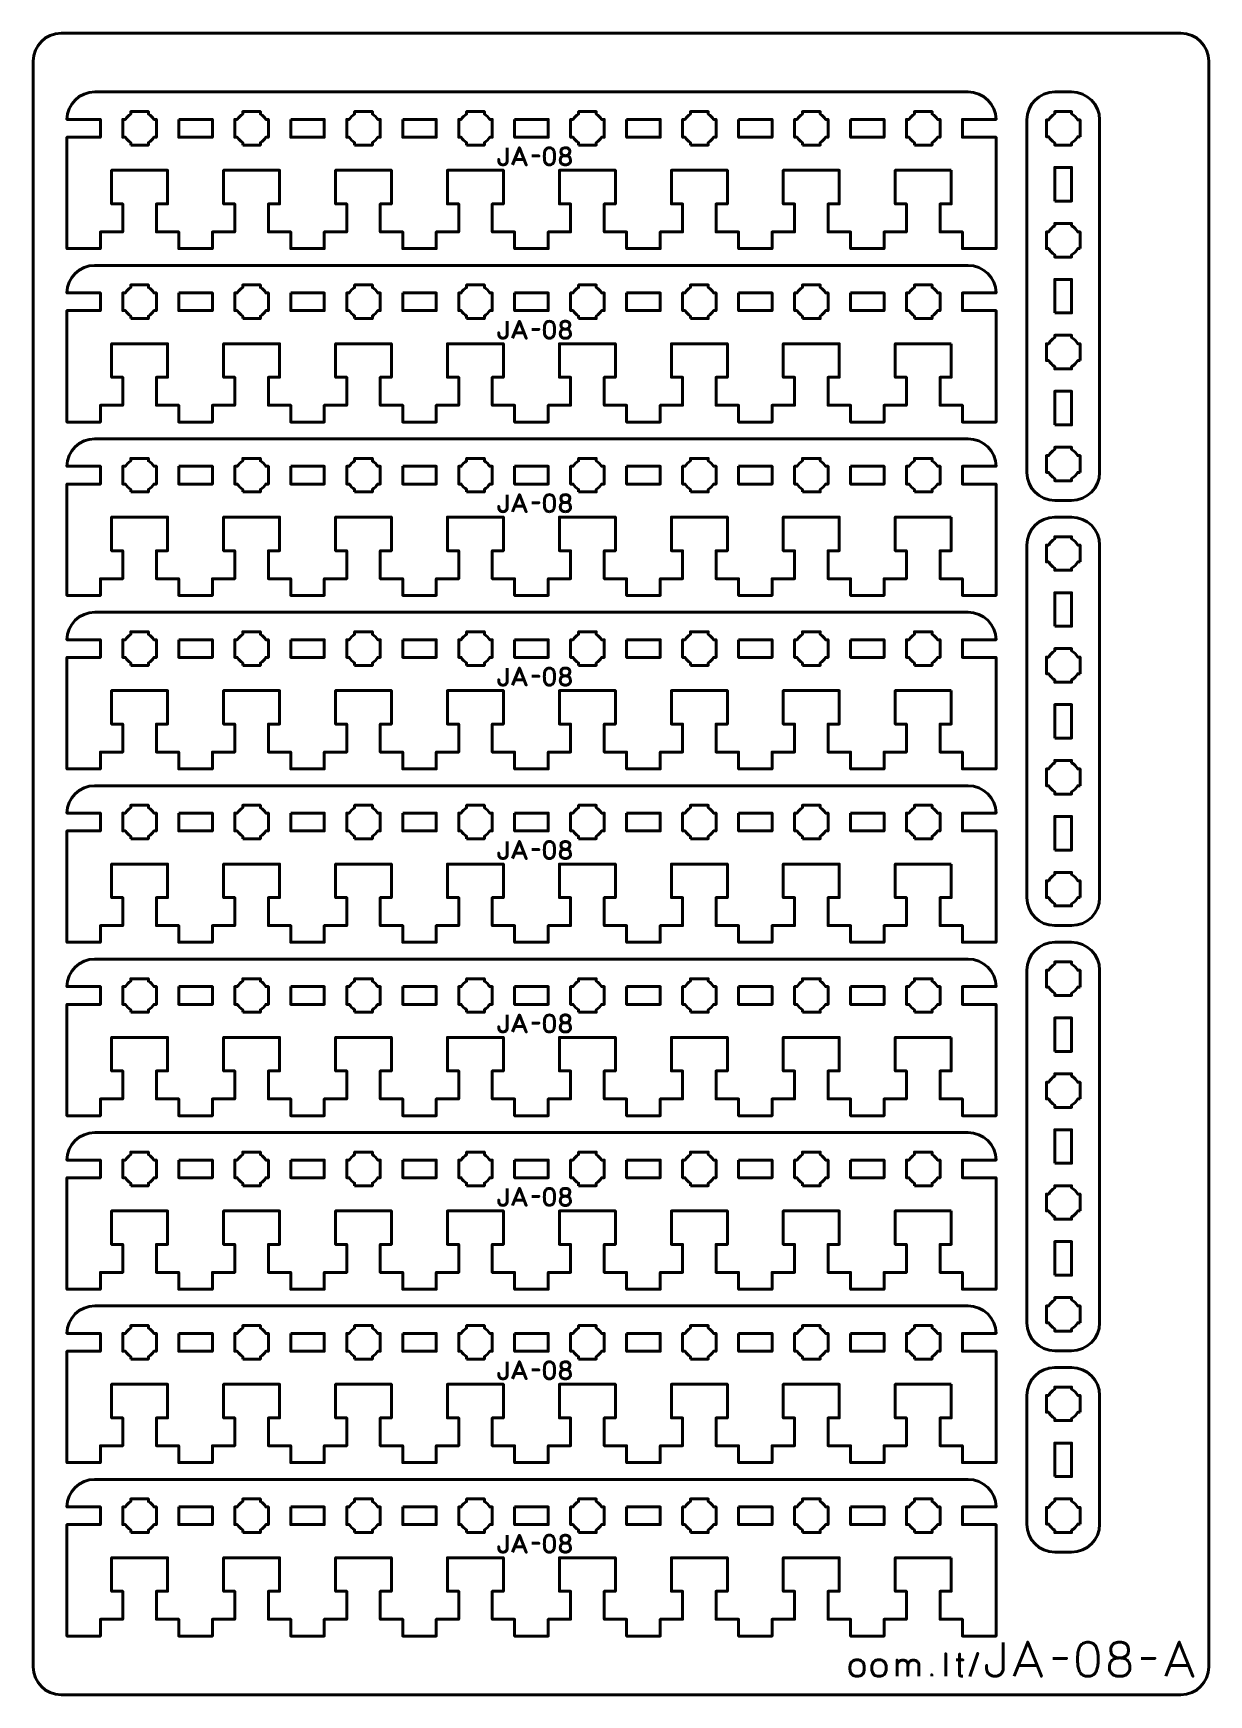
# Model space of a CAD drawing. Header units: centimetres. Extents: x -21 to 0, y -29.7 to 0.
import ezdxf

# ---------------------------------------------------------------- set-up
doc = ezdxf.new("R2010")
doc.units = ezdxf.units.CM
doc.header["$MEASUREMENT"] = 0
doc.layers.add('Layer 1', color=7, linetype='Continuous')

msp = doc.modelspace()

# ---------------------------------------------------------------- linework, layer by layer
at = {"layer": 'Layer 1', "color": 1, "lineweight": 53}
msp.add_open_spline([(-21.00003, -29.19995), (-21.00003, -29.19995), (-21.00003, -0.49992), (-21.00003, -0.49992), (-21.00003, -0.49992), (-21.00003, -0.22295), (-20.77694, 0.00004), (-20.49994, 0.00004), (-20.49994, 0.00004), (-20.49994, 0.00004), (-0.50008, 0.00004), (-0.50008, 0.00004), (-0.50008, 0.00004), (-0.22294, 0.00004), (0.00002, -0.22295), (0.00002, -0.49992), (0.00002, -0.49992), (0.00002, -0.49992), (0.00002, -29.19995), (0.00002, -29.19995), (0.00002, -29.19995), (0.00002, -29.47695), (-0.22294, -29.70004), (-0.50008, -29.70004), (-0.50008, -29.70004), (-0.50008, -29.70004), (-20.49994, -29.70004), (-20.49994, -29.70004), (-20.49994, -29.70004), (-20.77694, -29.70004), (-21.00003, -29.47695), (-21.00003, -29.19995)], degree=3, knots=[0, 0, 0, 0, 0.125, 0.125, 0.125, 0.125, 0.25, 0.25, 0.25, 0.25, 0.375, 0.375, 0.375, 0.375, 0.5, 0.5, 0.5, 0.5, 0.625, 0.625, 0.625, 0.625, 0.75, 0.75, 0.75, 0.75, 0.875, 0.875, 0.875, 0.875, 1, 1, 1, 1], dxfattribs=at)
at = {"layer": 'Layer 1', "color": 3, "lineweight": 53}
for points, knots in [([(-4.6, -2.45), (-4.6, -2.45), (-4.6, -3.04999), (-4.6, -3.04999), (-4.6, -3.04999), (-4.6, -3.04999), (-4.8, -3.05), (-4.8, -3.05), (-4.8, -3.05), (-4.8, -3.05), (-4.8, -3.55), (-4.8, -3.55), (-4.8, -3.55), (-4.8, -3.55), (-4.4, -3.55), (-4.4, -3.55), (-4.4, -3.55), (-4.4, -3.55), (-4.4, -3.85), (-4.4, -3.85), (-4.4, -3.85), (-4.4, -3.85), (-3.8, -3.85), (-3.8, -3.85), (-3.8, -3.85), (-3.8, -3.18626), (-3.8, -2.5225), (-3.8, -1.85874), (-3.8, -1.85874), (-3.8, -1.85874), (-4.4, -1.85874), (-4.4, -1.85874), (-4.4, -1.85874), (-4.4, -1.85874), (-4.40011, -1.54124), (-4.40011, -1.54124), (-4.40011, -1.54124), (-4.40011, -1.54124), (-3.80011, -1.54124), (-3.80011, -1.54124), (-3.80011, -1.54124), (-3.80478, -1.26919), (-4.02684, -1.04999), (-4.3, -1.04999), (-4.3, -1.04999), (-4.3, -1.04999), (-19.90011, -1.05), (-19.90011, -1.05), (-19.90011, -1.05), (-20.17327, -1.05), (-20.39533, -1.2692), (-20.4, -1.54125), (-20.4, -1.54125), (-20.4, -1.54125), (-19.8, -1.54125), (-19.8, -1.54125), (-19.8, -1.54125), (-19.8, -1.54125), (-19.8, -1.85875), (-19.8, -1.85875), (-19.8, -1.85875), (-19.8, -1.85875), (-20.4, -1.85875), (-20.4, -1.85875), (-20.4, -1.85875), (-20.4, -1.85875), (-20.4, -3.85), (-20.4, -3.85), (-20.4, -3.85), (-20.4, -3.85), (-19.8, -3.85), (-19.8, -3.85), (-19.8, -3.85), (-19.8, -3.85), (-19.8, -3.55), (-19.8, -3.55), (-19.8, -3.55), (-19.8, -3.55), (-19.4, -3.55001), (-19.4, -3.55001), (-19.4, -3.55001), (-19.4, -3.55001), (-19.4, -3.05), (-19.4, -3.05), (-19.4, -3.05), (-19.4, -3.05), (-19.6, -3.04999), (-19.6, -3.04999), (-19.6, -3.04999), (-19.6, -3.04999), (-19.6, -2.45), (-19.6, -2.45), (-19.6, -2.45), (-19.21667, -2.45), (-18.98333, -2.45), (-18.6, -2.45), (-18.6, -2.45), (-18.6, -2.45), (-18.6, -3.04999), (-18.6, -3.04999), (-18.6, -3.04999), (-18.6, -3.04999), (-18.8, -3.05), (-18.8, -3.05), (-18.8, -3.05), (-18.8, -3.05), (-18.8, -3.55), (-18.8, -3.55), (-18.8, -3.55), (-18.8, -3.55), (-18.4, -3.55), (-18.4, -3.55), (-18.4, -3.55), (-18.4, -3.55), (-18.4, -3.85), (-18.4, -3.85), (-18.4, -3.85), (-18.4, -3.85), (-17.8, -3.85), (-17.8, -3.85), (-17.8, -3.85), (-17.8, -3.85), (-17.8, -3.55), (-17.8, -3.55), (-17.8, -3.55), (-17.8, -3.55), (-17.4, -3.55001), (-17.4, -3.55001), (-17.4, -3.55001), (-17.4, -3.55001), (-17.4, -3.05), (-17.4, -3.05), (-17.4, -3.05), (-17.4, -3.05), (-17.6, -3.04999), (-17.6, -3.04999), (-17.6, -3.04999), (-17.6, -3.04999), (-17.6, -2.45), (-17.6, -2.45), (-17.6, -2.45), (-17.21667, -2.45), (-16.98333, -2.45), (-16.6, -2.45), (-16.6, -2.45), (-16.6, -2.45), (-16.6, -3.04999), (-16.6, -3.04999), (-16.6, -3.04999), (-16.6, -3.04999), (-16.8, -3.05), (-16.8, -3.05), (-16.8, -3.05), (-16.8, -3.05), (-16.8, -3.55), (-16.8, -3.55), (-16.8, -3.55), (-16.8, -3.55), (-16.4, -3.55), (-16.4, -3.55), (-16.4, -3.55), (-16.4, -3.55), (-16.4, -3.85), (-16.4, -3.85), (-16.4, -3.85), (-16.4, -3.85), (-15.8, -3.85), (-15.8, -3.85), (-15.8, -3.85), (-15.8, -3.85), (-15.8, -3.55), (-15.8, -3.55), (-15.8, -3.55), (-15.8, -3.55), (-15.4, -3.55001), (-15.4, -3.55001), (-15.4, -3.55001), (-15.4, -3.55001), (-15.4, -3.05), (-15.4, -3.05), (-15.4, -3.05), (-15.4, -3.05), (-15.6, -3.04999), (-15.6, -3.04999), (-15.6, -3.04999), (-15.6, -3.04999), (-15.6, -2.45), (-15.6, -2.45), (-15.6, -2.45), (-15.21667, -2.45), (-14.98333, -2.45), (-14.6, -2.45), (-14.6, -2.45), (-14.6, -2.45), (-14.6, -3.04999), (-14.6, -3.04999), (-14.6, -3.04999), (-14.6, -3.04999), (-14.8, -3.05), (-14.8, -3.05), (-14.8, -3.05), (-14.8, -3.05), (-14.8, -3.55), (-14.8, -3.55), (-14.8, -3.55), (-14.8, -3.55), (-14.4, -3.55), (-14.4, -3.55), (-14.4, -3.55), (-14.4, -3.55), (-14.4, -3.85), (-14.4, -3.85), (-14.4, -3.85), (-14.4, -3.85), (-13.8, -3.85), (-13.8, -3.85), (-13.8, -3.85), (-13.8, -3.85), (-13.8, -3.55), (-13.8, -3.55), (-13.8, -3.55), (-13.8, -3.55), (-13.4, -3.55001), (-13.4, -3.55001), (-13.4, -3.55001), (-13.4, -3.55001), (-13.4, -3.05), (-13.4, -3.05), (-13.4, -3.05), (-13.4, -3.05), (-13.6, -3.04999), (-13.6, -3.04999), (-13.6, -3.04999), (-13.6, -3.04999), (-13.6, -2.45), (-13.6, -2.45), (-13.6, -2.45), (-13.21667, -2.45), (-12.98333, -2.45), (-12.6, -2.45), (-12.6, -2.45), (-12.6, -2.45), (-12.6, -3.04999), (-12.6, -3.04999), (-12.6, -3.04999), (-12.6, -3.04999), (-12.8, -3.05), (-12.8, -3.05), (-12.8, -3.05), (-12.8, -3.05), (-12.8, -3.55), (-12.8, -3.55), (-12.8, -3.55), (-12.8, -3.55), (-12.4, -3.55), (-12.4, -3.55), (-12.4, -3.55), (-12.4, -3.55), (-12.4, -3.85), (-12.4, -3.85), (-12.4, -3.85), (-12.4, -3.85), (-11.8, -3.85), (-11.8, -3.85), (-11.8, -3.85), (-11.8, -3.85), (-11.8, -3.55), (-11.8, -3.55), (-11.8, -3.55), (-11.8, -3.55), (-11.4, -3.55001), (-11.4, -3.55001), (-11.4, -3.55001), (-11.4, -3.55001), (-11.4, -3.05), (-11.4, -3.05), (-11.4, -3.05), (-11.4, -3.05), (-11.6, -3.04999), (-11.6, -3.04999), (-11.6, -3.04999), (-11.6, -3.04999), (-11.6, -2.45), (-11.6, -2.45), (-11.6, -2.45), (-11.21667, -2.45), (-10.98333, -2.45), (-10.6, -2.45), (-10.6, -2.45), (-10.6, -2.45), (-10.6, -3.04999), (-10.6, -3.04999), (-10.6, -3.04999), (-10.6, -3.04999), (-10.8, -3.05), (-10.8, -3.05), (-10.8, -3.05), (-10.8, -3.05), (-10.8, -3.55), (-10.8, -3.55), (-10.8, -3.55), (-10.8, -3.55), (-10.4, -3.55), (-10.4, -3.55), (-10.4, -3.55), (-10.4, -3.55), (-10.4, -3.85), (-10.4, -3.85), (-10.4, -3.85), (-10.4, -3.85), (-9.8, -3.85), (-9.8, -3.85), (-9.8, -3.85), (-9.8, -3.85), (-9.8, -3.55), (-9.8, -3.55), (-9.8, -3.55), (-9.8, -3.55), (-9.4, -3.55001), (-9.4, -3.55001), (-9.4, -3.55001), (-9.4, -3.55001), (-9.4, -3.05), (-9.4, -3.05), (-9.4, -3.05), (-9.4, -3.05), (-9.6, -3.04999), (-9.6, -3.04999), (-9.6, -3.04999), (-9.6, -3.04999), (-9.6, -2.45), (-9.6, -2.45), (-9.6, -2.45), (-9.21667, -2.45), (-8.98333, -2.45), (-8.6, -2.45), (-8.6, -2.45), (-8.6, -2.45), (-8.6, -3.04999), (-8.6, -3.04999), (-8.6, -3.04999), (-8.6, -3.04999), (-8.8, -3.05), (-8.8, -3.05), (-8.8, -3.05), (-8.8, -3.05), (-8.8, -3.55), (-8.8, -3.55), (-8.8, -3.55), (-8.8, -3.55), (-8.4, -3.55), (-8.4, -3.55), (-8.4, -3.55), (-8.4, -3.55), (-8.4, -3.85), (-8.4, -3.85), (-8.4, -3.85), (-8.4, -3.85), (-7.8, -3.85), (-7.8, -3.85), (-7.8, -3.85), (-7.8, -3.85), (-7.8, -3.55), (-7.8, -3.55), (-7.8, -3.55), (-7.8, -3.55), (-7.4, -3.55001), (-7.4, -3.55001), (-7.4, -3.55001), (-7.4, -3.55001), (-7.4, -3.05), (-7.4, -3.05), (-7.4, -3.05), (-7.4, -3.05), (-7.6, -3.04999), (-7.6, -3.04999), (-7.6, -3.04999), (-7.6, -3.04999), (-7.6, -2.45), (-7.6, -2.45), (-7.6, -2.45), (-7.21667, -2.45), (-6.98333, -2.45), (-6.6, -2.45), (-6.6, -2.45), (-6.6, -2.45), (-6.6, -3.04999), (-6.6, -3.04999), (-6.6, -3.04999), (-6.6, -3.04999), (-6.8, -3.05), (-6.8, -3.05), (-6.8, -3.05), (-6.8, -3.05), (-6.8, -3.55), (-6.8, -3.55), (-6.8, -3.55), (-6.8, -3.55), (-6.4, -3.55), (-6.4, -3.55), (-6.4, -3.55), (-6.4, -3.55), (-6.4, -3.85), (-6.4, -3.85), (-6.4, -3.85), (-6.4, -3.85), (-5.8, -3.85), (-5.8, -3.85), (-5.8, -3.85), (-5.8, -3.85), (-5.8, -3.55), (-5.8, -3.55), (-5.8, -3.55), (-5.8, -3.55), (-5.4, -3.55001), (-5.4, -3.55001), (-5.4, -3.55001), (-5.4, -3.55001), (-5.4, -3.05), (-5.4, -3.05), (-5.4, -3.05), (-5.4, -3.05), (-5.6, -3.04999), (-5.6, -3.04999), (-5.6, -3.04999), (-5.6, -3.04999), (-5.6, -2.45), (-5.6, -2.45), (-5.6, -2.45), (-5.21667, -2.45), (-4.98333, -2.45), (-4.6, -2.45)], [0, 0, 0, 0, 0.00925926, 0.00925926, 0.00925926, 0.00925926, 0.01851852, 0.01851852, 0.01851852, 0.01851852, 0.02777778, 0.02777778, 0.02777778, 0.02777778, 0.03703704, 0.03703704, 0.03703704, 0.03703704, 0.0462963, 0.0462963, 0.0462963, 0.0462963, 0.05555556, 0.05555556, 0.05555556, 0.05555556, 0.06481481, 0.06481481, 0.06481481, 0.06481481, 0.07407407, 0.07407407, 0.07407407, 0.07407407, 0.08333333, 0.08333333, 0.08333333, 0.08333333, 0.09259259, 0.09259259, 0.09259259, 0.09259259, 0.10185185, 0.10185185, 0.10185185, 0.10185185, 0.11111111, 0.11111111, 0.11111111, 0.11111111, 0.12037037, 0.12037037, 0.12037037, 0.12037037, 0.12962963, 0.12962963, 0.12962963, 0.12962963, 0.13888889, 0.13888889, 0.13888889, 0.13888889, 0.14814815, 0.14814815, 0.14814815, 0.14814815, 0.15740741, 0.15740741, 0.15740741, 0.15740741, 0.16666667, 0.16666667, 0.16666667, 0.16666667, 0.17592593, 0.17592593, 0.17592593, 0.17592593, 0.18518519, 0.18518519, 0.18518519, 0.18518519, 0.19444444, 0.19444444, 0.19444444, 0.19444444, 0.2037037, 0.2037037, 0.2037037, 0.2037037, 0.21296296, 0.21296296, 0.21296296, 0.21296296, 0.22222222, 0.22222222, 0.22222222, 0.22222222, 0.23148148, 0.23148148, 0.23148148, 0.23148148, 0.24074074, 0.24074074, 0.24074074, 0.24074074, 0.25, 0.25, 0.25, 0.25, 0.25925926, 0.25925926, 0.25925926, 0.25925926, 0.26851852, 0.26851852, 0.26851852, 0.26851852, 0.27777778, 0.27777778, 0.27777778, 0.27777778, 0.28703704, 0.28703704, 0.28703704, 0.28703704, 0.2962963, 0.2962963, 0.2962963, 0.2962963, 0.30555556, 0.30555556, 0.30555556, 0.30555556, 0.31481481, 0.31481481, 0.31481481, 0.31481481, 0.32407407, 0.32407407, 0.32407407, 0.32407407, 0.33333333, 0.33333333, 0.33333333, 0.33333333, 0.34259259, 0.34259259, 0.34259259, 0.34259259, 0.35185185, 0.35185185, 0.35185185, 0.35185185, 0.36111111, 0.36111111, 0.36111111, 0.36111111, 0.37037037, 0.37037037, 0.37037037, 0.37037037, 0.37962963, 0.37962963, 0.37962963, 0.37962963, 0.38888889, 0.38888889, 0.38888889, 0.38888889, 0.39814815, 0.39814815, 0.39814815, 0.39814815, 0.40740741, 0.40740741, 0.40740741, 0.40740741, 0.41666667, 0.41666667, 0.41666667, 0.41666667, 0.42592593, 0.42592593, 0.42592593, 0.42592593, 0.43518519, 0.43518519, 0.43518519, 0.43518519, 0.44444444, 0.44444444, 0.44444444, 0.44444444, 0.4537037, 0.4537037, 0.4537037, 0.4537037, 0.46296296, 0.46296296, 0.46296296, 0.46296296, 0.47222222, 0.47222222, 0.47222222, 0.47222222, 0.48148148, 0.48148148, 0.48148148, 0.48148148, 0.49074074, 0.49074074, 0.49074074, 0.49074074, 0.5, 0.5, 0.5, 0.5, 0.50925926, 0.50925926, 0.50925926, 0.50925926, 0.51851852, 0.51851852, 0.51851852, 0.51851852, 0.52777778, 0.52777778, 0.52777778, 0.52777778, 0.53703704, 0.53703704, 0.53703704, 0.53703704, 0.5462963, 0.5462963, 0.5462963, 0.5462963, 0.55555556, 0.55555556, 0.55555556, 0.55555556, 0.56481481, 0.56481481, 0.56481481, 0.56481481, 0.57407407, 0.57407407, 0.57407407, 0.57407407, 0.58333333, 0.58333333, 0.58333333, 0.58333333, 0.59259259, 0.59259259, 0.59259259, 0.59259259, 0.60185185, 0.60185185, 0.60185185, 0.60185185, 0.61111111, 0.61111111, 0.61111111, 0.61111111, 0.62037037, 0.62037037, 0.62037037, 0.62037037, 0.62962963, 0.62962963, 0.62962963, 0.62962963, 0.63888889, 0.63888889, 0.63888889, 0.63888889, 0.64814815, 0.64814815, 0.64814815, 0.64814815, 0.65740741, 0.65740741, 0.65740741, 0.65740741, 0.66666667, 0.66666667, 0.66666667, 0.66666667, 0.67592593, 0.67592593, 0.67592593, 0.67592593, 0.68518519, 0.68518519, 0.68518519, 0.68518519, 0.69444444, 0.69444444, 0.69444444, 0.69444444, 0.7037037, 0.7037037, 0.7037037, 0.7037037, 0.71296296, 0.71296296, 0.71296296, 0.71296296, 0.72222222, 0.72222222, 0.72222222, 0.72222222, 0.73148148, 0.73148148, 0.73148148, 0.73148148, 0.74074074, 0.74074074, 0.74074074, 0.74074074, 0.75, 0.75, 0.75, 0.75, 0.75925926, 0.75925926, 0.75925926, 0.75925926, 0.76851852, 0.76851852, 0.76851852, 0.76851852, 0.77777778, 0.77777778, 0.77777778, 0.77777778, 0.78703704, 0.78703704, 0.78703704, 0.78703704, 0.7962963, 0.7962963, 0.7962963, 0.7962963, 0.80555556, 0.80555556, 0.80555556, 0.80555556, 0.81481481, 0.81481481, 0.81481481, 0.81481481, 0.82407407, 0.82407407, 0.82407407, 0.82407407, 0.83333333, 0.83333333, 0.83333333, 0.83333333, 0.84259259, 0.84259259, 0.84259259, 0.84259259, 0.85185185, 0.85185185, 0.85185185, 0.85185185, 0.86111111, 0.86111111, 0.86111111, 0.86111111, 0.87037037, 0.87037037, 0.87037037, 0.87037037, 0.87962963, 0.87962963, 0.87962963, 0.87962963, 0.88888889, 0.88888889, 0.88888889, 0.88888889, 0.89814815, 0.89814815, 0.89814815, 0.89814815, 0.90740741, 0.90740741, 0.90740741, 0.90740741, 0.91666667, 0.91666667, 0.91666667, 0.91666667, 0.92592593, 0.92592593, 0.92592593, 0.92592593, 0.93518519, 0.93518519, 0.93518519, 0.93518519, 0.94444444, 0.94444444, 0.94444444, 0.94444444, 0.9537037, 0.9537037, 0.9537037, 0.9537037, 0.96296296, 0.96296296, 0.96296296, 0.96296296, 0.97222222, 0.97222222, 0.97222222, 0.97222222, 0.98148148, 0.98148148, 0.98148148, 0.98148148, 0.99074074, 0.99074074, 0.99074074, 0.99074074, 1, 1, 1, 1]), ([(-3.25002, -7.8499), (-3.25002, -7.8499), (-3.25002, -1.54993), (-3.25002, -1.54993), (-3.25002, -1.54993), (-3.25002, -1.27296), (-3.02693, -1.04997), (-2.74993, -1.04997), (-2.74993, -1.04997), (-2.74993, -1.04997), (-2.44992, -1.04997), (-2.44992, -1.04997), (-2.44992, -1.04997), (-2.17296, -1.04997), (-1.95, -1.27296), (-1.95, -1.54993), (-1.95, -1.54993), (-1.95, -1.54993), (-1.95, -7.8499), (-1.95, -7.8499), (-1.95, -7.8499), (-1.95, -8.1269), (-2.17296, -8.34999), (-2.44992, -8.34999), (-2.44992, -8.34999), (-2.44992, -8.34999), (-2.74993, -8.34999), (-2.74993, -8.34999), (-2.74993, -8.34999), (-3.02693, -8.34999), (-3.25002, -8.1269), (-3.25002, -7.8499)], [0, 0, 0, 0, 0.125, 0.125, 0.125, 0.125, 0.25, 0.25, 0.25, 0.25, 0.375, 0.375, 0.375, 0.375, 0.5, 0.5, 0.5, 0.5, 0.625, 0.625, 0.625, 0.625, 0.75, 0.75, 0.75, 0.75, 0.875, 0.875, 0.875, 0.875, 1, 1, 1, 1]), ([(-4.6, -5.55), (-4.6, -5.55), (-4.6, -6.14999), (-4.6, -6.14999), (-4.6, -6.14999), (-4.6, -6.14999), (-4.8, -6.15), (-4.8, -6.15), (-4.8, -6.15), (-4.8, -6.15), (-4.8, -6.65), (-4.8, -6.65), (-4.8, -6.65), (-4.8, -6.65), (-4.4, -6.65), (-4.4, -6.65), (-4.4, -6.65), (-4.4, -6.65), (-4.4, -6.95), (-4.4, -6.95), (-4.4, -6.95), (-4.4, -6.95), (-3.8, -6.95), (-3.8, -6.95), (-3.8, -6.95), (-3.8, -6.28626), (-3.8, -5.6225), (-3.8, -4.95874), (-3.8, -4.95874), (-3.8, -4.95874), (-4.4, -4.95874), (-4.4, -4.95874), (-4.4, -4.95874), (-4.4, -4.95874), (-4.40011, -4.64124), (-4.40011, -4.64124), (-4.40011, -4.64124), (-4.40011, -4.64124), (-3.80011, -4.64124), (-3.80011, -4.64124), (-3.80011, -4.64124), (-3.80478, -4.36919), (-4.02684, -4.14999), (-4.3, -4.14999), (-4.3, -4.14999), (-4.3, -4.14999), (-19.90011, -4.15), (-19.90011, -4.15), (-19.90011, -4.15), (-20.17327, -4.15), (-20.39533, -4.3692), (-20.4, -4.64125), (-20.4, -4.64125), (-20.4, -4.64125), (-19.8, -4.64125), (-19.8, -4.64125), (-19.8, -4.64125), (-19.8, -4.64125), (-19.8, -4.95875), (-19.8, -4.95875), (-19.8, -4.95875), (-19.8, -4.95875), (-20.4, -4.95875), (-20.4, -4.95875), (-20.4, -4.95875), (-20.4, -4.95875), (-20.4, -6.95), (-20.4, -6.95), (-20.4, -6.95), (-20.4, -6.95), (-19.8, -6.95), (-19.8, -6.95), (-19.8, -6.95), (-19.8, -6.95), (-19.8, -6.65), (-19.8, -6.65), (-19.8, -6.65), (-19.8, -6.65), (-19.4, -6.65001), (-19.4, -6.65001), (-19.4, -6.65001), (-19.4, -6.65001), (-19.4, -6.15), (-19.4, -6.15), (-19.4, -6.15), (-19.4, -6.15), (-19.6, -6.14999), (-19.6, -6.14999), (-19.6, -6.14999), (-19.6, -6.14999), (-19.6, -5.55), (-19.6, -5.55), (-19.6, -5.55), (-19.21667, -5.55), (-18.98333, -5.55), (-18.6, -5.55), (-18.6, -5.55), (-18.6, -5.55), (-18.6, -6.14999), (-18.6, -6.14999), (-18.6, -6.14999), (-18.6, -6.14999), (-18.8, -6.15), (-18.8, -6.15), (-18.8, -6.15), (-18.8, -6.15), (-18.8, -6.65), (-18.8, -6.65), (-18.8, -6.65), (-18.8, -6.65), (-18.4, -6.65), (-18.4, -6.65), (-18.4, -6.65), (-18.4, -6.65), (-18.4, -6.95), (-18.4, -6.95), (-18.4, -6.95), (-18.4, -6.95), (-17.8, -6.95), (-17.8, -6.95), (-17.8, -6.95), (-17.8, -6.95), (-17.8, -6.65), (-17.8, -6.65), (-17.8, -6.65), (-17.8, -6.65), (-17.4, -6.65001), (-17.4, -6.65001), (-17.4, -6.65001), (-17.4, -6.65001), (-17.4, -6.15), (-17.4, -6.15), (-17.4, -6.15), (-17.4, -6.15), (-17.6, -6.14999), (-17.6, -6.14999), (-17.6, -6.14999), (-17.6, -6.14999), (-17.6, -5.55), (-17.6, -5.55), (-17.6, -5.55), (-17.21667, -5.55), (-16.98333, -5.55), (-16.6, -5.55), (-16.6, -5.55), (-16.6, -5.55), (-16.6, -6.14999), (-16.6, -6.14999), (-16.6, -6.14999), (-16.6, -6.14999), (-16.8, -6.15), (-16.8, -6.15), (-16.8, -6.15), (-16.8, -6.15), (-16.8, -6.65), (-16.8, -6.65), (-16.8, -6.65), (-16.8, -6.65), (-16.4, -6.65), (-16.4, -6.65), (-16.4, -6.65), (-16.4, -6.65), (-16.4, -6.95), (-16.4, -6.95), (-16.4, -6.95), (-16.4, -6.95), (-15.8, -6.95), (-15.8, -6.95), (-15.8, -6.95), (-15.8, -6.95), (-15.8, -6.65), (-15.8, -6.65), (-15.8, -6.65), (-15.8, -6.65), (-15.4, -6.65001), (-15.4, -6.65001), (-15.4, -6.65001), (-15.4, -6.65001), (-15.4, -6.15), (-15.4, -6.15), (-15.4, -6.15), (-15.4, -6.15), (-15.6, -6.14999), (-15.6, -6.14999), (-15.6, -6.14999), (-15.6, -6.14999), (-15.6, -5.55), (-15.6, -5.55), (-15.6, -5.55), (-15.21667, -5.55), (-14.98333, -5.55), (-14.6, -5.55), (-14.6, -5.55), (-14.6, -5.55), (-14.6, -6.14999), (-14.6, -6.14999), (-14.6, -6.14999), (-14.6, -6.14999), (-14.8, -6.15), (-14.8, -6.15), (-14.8, -6.15), (-14.8, -6.15), (-14.8, -6.65), (-14.8, -6.65), (-14.8, -6.65), (-14.8, -6.65), (-14.4, -6.65), (-14.4, -6.65), (-14.4, -6.65), (-14.4, -6.65), (-14.4, -6.95), (-14.4, -6.95), (-14.4, -6.95), (-14.4, -6.95), (-13.8, -6.95), (-13.8, -6.95), (-13.8, -6.95), (-13.8, -6.95), (-13.8, -6.65), (-13.8, -6.65), (-13.8, -6.65), (-13.8, -6.65), (-13.4, -6.65001), (-13.4, -6.65001), (-13.4, -6.65001), (-13.4, -6.65001), (-13.4, -6.15), (-13.4, -6.15), (-13.4, -6.15), (-13.4, -6.15), (-13.6, -6.14999), (-13.6, -6.14999), (-13.6, -6.14999), (-13.6, -6.14999), (-13.6, -5.55), (-13.6, -5.55), (-13.6, -5.55), (-13.21667, -5.55), (-12.98333, -5.55), (-12.6, -5.55), (-12.6, -5.55), (-12.6, -5.55), (-12.6, -6.14999), (-12.6, -6.14999), (-12.6, -6.14999), (-12.6, -6.14999), (-12.8, -6.15), (-12.8, -6.15), (-12.8, -6.15), (-12.8, -6.15), (-12.8, -6.65), (-12.8, -6.65), (-12.8, -6.65), (-12.8, -6.65), (-12.4, -6.65), (-12.4, -6.65), (-12.4, -6.65), (-12.4, -6.65), (-12.4, -6.95), (-12.4, -6.95), (-12.4, -6.95), (-12.4, -6.95), (-11.8, -6.95), (-11.8, -6.95), (-11.8, -6.95), (-11.8, -6.95), (-11.8, -6.65), (-11.8, -6.65), (-11.8, -6.65), (-11.8, -6.65), (-11.4, -6.65001), (-11.4, -6.65001), (-11.4, -6.65001), (-11.4, -6.65001), (-11.4, -6.15), (-11.4, -6.15), (-11.4, -6.15), (-11.4, -6.15), (-11.6, -6.14999), (-11.6, -6.14999), (-11.6, -6.14999), (-11.6, -6.14999), (-11.6, -5.55), (-11.6, -5.55), (-11.6, -5.55), (-11.21667, -5.55), (-10.98333, -5.55), (-10.6, -5.55), (-10.6, -5.55), (-10.6, -5.55), (-10.6, -6.14999), (-10.6, -6.14999), (-10.6, -6.14999), (-10.6, -6.14999), (-10.8, -6.15), (-10.8, -6.15), (-10.8, -6.15), (-10.8, -6.15), (-10.8, -6.65), (-10.8, -6.65), (-10.8, -6.65), (-10.8, -6.65), (-10.4, -6.65), (-10.4, -6.65), (-10.4, -6.65), (-10.4, -6.65), (-10.4, -6.95), (-10.4, -6.95), (-10.4, -6.95), (-10.4, -6.95), (-9.8, -6.95), (-9.8, -6.95), (-9.8, -6.95), (-9.8, -6.95), (-9.8, -6.65), (-9.8, -6.65), (-9.8, -6.65), (-9.8, -6.65), (-9.4, -6.65001), (-9.4, -6.65001), (-9.4, -6.65001), (-9.4, -6.65001), (-9.4, -6.15), (-9.4, -6.15), (-9.4, -6.15), (-9.4, -6.15), (-9.6, -6.14999), (-9.6, -6.14999), (-9.6, -6.14999), (-9.6, -6.14999), (-9.6, -5.55), (-9.6, -5.55), (-9.6, -5.55), (-9.21667, -5.55), (-8.98333, -5.55), (-8.6, -5.55), (-8.6, -5.55), (-8.6, -5.55), (-8.6, -6.14999), (-8.6, -6.14999), (-8.6, -6.14999), (-8.6, -6.14999), (-8.8, -6.15), (-8.8, -6.15), (-8.8, -6.15), (-8.8, -6.15), (-8.8, -6.65), (-8.8, -6.65), (-8.8, -6.65), (-8.8, -6.65), (-8.4, -6.65), (-8.4, -6.65), (-8.4, -6.65), (-8.4, -6.65), (-8.4, -6.95), (-8.4, -6.95), (-8.4, -6.95), (-8.4, -6.95), (-7.8, -6.95), (-7.8, -6.95), (-7.8, -6.95), (-7.8, -6.95), (-7.8, -6.65), (-7.8, -6.65), (-7.8, -6.65), (-7.8, -6.65), (-7.4, -6.65001), (-7.4, -6.65001), (-7.4, -6.65001), (-7.4, -6.65001), (-7.4, -6.15), (-7.4, -6.15), (-7.4, -6.15), (-7.4, -6.15), (-7.6, -6.14999), (-7.6, -6.14999), (-7.6, -6.14999), (-7.6, -6.14999), (-7.6, -5.55), (-7.6, -5.55), (-7.6, -5.55), (-7.21667, -5.55), (-6.98333, -5.55), (-6.6, -5.55), (-6.6, -5.55), (-6.6, -5.55), (-6.6, -6.14999), (-6.6, -6.14999), (-6.6, -6.14999), (-6.6, -6.14999), (-6.8, -6.15), (-6.8, -6.15), (-6.8, -6.15), (-6.8, -6.15), (-6.8, -6.65), (-6.8, -6.65), (-6.8, -6.65), (-6.8, -6.65), (-6.4, -6.65), (-6.4, -6.65), (-6.4, -6.65), (-6.4, -6.65), (-6.4, -6.95), (-6.4, -6.95), (-6.4, -6.95), (-6.4, -6.95), (-5.8, -6.95), (-5.8, -6.95), (-5.8, -6.95), (-5.8, -6.95), (-5.8, -6.65), (-5.8, -6.65), (-5.8, -6.65), (-5.8, -6.65), (-5.4, -6.65001), (-5.4, -6.65001), (-5.4, -6.65001), (-5.4, -6.65001), (-5.4, -6.15), (-5.4, -6.15), (-5.4, -6.15), (-5.4, -6.15), (-5.6, -6.14999), (-5.6, -6.14999), (-5.6, -6.14999), (-5.6, -6.14999), (-5.6, -5.55), (-5.6, -5.55), (-5.6, -5.55), (-5.21667, -5.55), (-4.98333, -5.55), (-4.6, -5.55)], [0, 0, 0, 0, 0.00925926, 0.00925926, 0.00925926, 0.00925926, 0.01851852, 0.01851852, 0.01851852, 0.01851852, 0.02777778, 0.02777778, 0.02777778, 0.02777778, 0.03703704, 0.03703704, 0.03703704, 0.03703704, 0.0462963, 0.0462963, 0.0462963, 0.0462963, 0.05555556, 0.05555556, 0.05555556, 0.05555556, 0.06481481, 0.06481481, 0.06481481, 0.06481481, 0.07407407, 0.07407407, 0.07407407, 0.07407407, 0.08333333, 0.08333333, 0.08333333, 0.08333333, 0.09259259, 0.09259259, 0.09259259, 0.09259259, 0.10185185, 0.10185185, 0.10185185, 0.10185185, 0.11111111, 0.11111111, 0.11111111, 0.11111111, 0.12037037, 0.12037037, 0.12037037, 0.12037037, 0.12962963, 0.12962963, 0.12962963, 0.12962963, 0.13888889, 0.13888889, 0.13888889, 0.13888889, 0.14814815, 0.14814815, 0.14814815, 0.14814815, 0.15740741, 0.15740741, 0.15740741, 0.15740741, 0.16666667, 0.16666667, 0.16666667, 0.16666667, 0.17592593, 0.17592593, 0.17592593, 0.17592593, 0.18518519, 0.18518519, 0.18518519, 0.18518519, 0.19444444, 0.19444444, 0.19444444, 0.19444444, 0.2037037, 0.2037037, 0.2037037, 0.2037037, 0.21296296, 0.21296296, 0.21296296, 0.21296296, 0.22222222, 0.22222222, 0.22222222, 0.22222222, 0.23148148, 0.23148148, 0.23148148, 0.23148148, 0.24074074, 0.24074074, 0.24074074, 0.24074074, 0.25, 0.25, 0.25, 0.25, 0.25925926, 0.25925926, 0.25925926, 0.25925926, 0.26851852, 0.26851852, 0.26851852, 0.26851852, 0.27777778, 0.27777778, 0.27777778, 0.27777778, 0.28703704, 0.28703704, 0.28703704, 0.28703704, 0.2962963, 0.2962963, 0.2962963, 0.2962963, 0.30555556, 0.30555556, 0.30555556, 0.30555556, 0.31481481, 0.31481481, 0.31481481, 0.31481481, 0.32407407, 0.32407407, 0.32407407, 0.32407407, 0.33333333, 0.33333333, 0.33333333, 0.33333333, 0.34259259, 0.34259259, 0.34259259, 0.34259259, 0.35185185, 0.35185185, 0.35185185, 0.35185185, 0.36111111, 0.36111111, 0.36111111, 0.36111111, 0.37037037, 0.37037037, 0.37037037, 0.37037037, 0.37962963, 0.37962963, 0.37962963, 0.37962963, 0.38888889, 0.38888889, 0.38888889, 0.38888889, 0.39814815, 0.39814815, 0.39814815, 0.39814815, 0.40740741, 0.40740741, 0.40740741, 0.40740741, 0.41666667, 0.41666667, 0.41666667, 0.41666667, 0.42592593, 0.42592593, 0.42592593, 0.42592593, 0.43518519, 0.43518519, 0.43518519, 0.43518519, 0.44444444, 0.44444444, 0.44444444, 0.44444444, 0.4537037, 0.4537037, 0.4537037, 0.4537037, 0.46296296, 0.46296296, 0.46296296, 0.46296296, 0.47222222, 0.47222222, 0.47222222, 0.47222222, 0.48148148, 0.48148148, 0.48148148, 0.48148148, 0.49074074, 0.49074074, 0.49074074, 0.49074074, 0.5, 0.5, 0.5, 0.5, 0.50925926, 0.50925926, 0.50925926, 0.50925926, 0.51851852, 0.51851852, 0.51851852, 0.51851852, 0.52777778, 0.52777778, 0.52777778, 0.52777778, 0.53703704, 0.53703704, 0.53703704, 0.53703704, 0.5462963, 0.5462963, 0.5462963, 0.5462963, 0.55555556, 0.55555556, 0.55555556, 0.55555556, 0.56481481, 0.56481481, 0.56481481, 0.56481481, 0.57407407, 0.57407407, 0.57407407, 0.57407407, 0.58333333, 0.58333333, 0.58333333, 0.58333333, 0.59259259, 0.59259259, 0.59259259, 0.59259259, 0.60185185, 0.60185185, 0.60185185, 0.60185185, 0.61111111, 0.61111111, 0.61111111, 0.61111111, 0.62037037, 0.62037037, 0.62037037, 0.62037037, 0.62962963, 0.62962963, 0.62962963, 0.62962963, 0.63888889, 0.63888889, 0.63888889, 0.63888889, 0.64814815, 0.64814815, 0.64814815, 0.64814815, 0.65740741, 0.65740741, 0.65740741, 0.65740741, 0.66666667, 0.66666667, 0.66666667, 0.66666667, 0.67592593, 0.67592593, 0.67592593, 0.67592593, 0.68518519, 0.68518519, 0.68518519, 0.68518519, 0.69444444, 0.69444444, 0.69444444, 0.69444444, 0.7037037, 0.7037037, 0.7037037, 0.7037037, 0.71296296, 0.71296296, 0.71296296, 0.71296296, 0.72222222, 0.72222222, 0.72222222, 0.72222222, 0.73148148, 0.73148148, 0.73148148, 0.73148148, 0.74074074, 0.74074074, 0.74074074, 0.74074074, 0.75, 0.75, 0.75, 0.75, 0.75925926, 0.75925926, 0.75925926, 0.75925926, 0.76851852, 0.76851852, 0.76851852, 0.76851852, 0.77777778, 0.77777778, 0.77777778, 0.77777778, 0.78703704, 0.78703704, 0.78703704, 0.78703704, 0.7962963, 0.7962963, 0.7962963, 0.7962963, 0.80555556, 0.80555556, 0.80555556, 0.80555556, 0.81481481, 0.81481481, 0.81481481, 0.81481481, 0.82407407, 0.82407407, 0.82407407, 0.82407407, 0.83333333, 0.83333333, 0.83333333, 0.83333333, 0.84259259, 0.84259259, 0.84259259, 0.84259259, 0.85185185, 0.85185185, 0.85185185, 0.85185185, 0.86111111, 0.86111111, 0.86111111, 0.86111111, 0.87037037, 0.87037037, 0.87037037, 0.87037037, 0.87962963, 0.87962963, 0.87962963, 0.87962963, 0.88888889, 0.88888889, 0.88888889, 0.88888889, 0.89814815, 0.89814815, 0.89814815, 0.89814815, 0.90740741, 0.90740741, 0.90740741, 0.90740741, 0.91666667, 0.91666667, 0.91666667, 0.91666667, 0.92592593, 0.92592593, 0.92592593, 0.92592593, 0.93518519, 0.93518519, 0.93518519, 0.93518519, 0.94444444, 0.94444444, 0.94444444, 0.94444444, 0.9537037, 0.9537037, 0.9537037, 0.9537037, 0.96296296, 0.96296296, 0.96296296, 0.96296296, 0.97222222, 0.97222222, 0.97222222, 0.97222222, 0.98148148, 0.98148148, 0.98148148, 0.98148148, 0.99074074, 0.99074074, 0.99074074, 0.99074074, 1, 1, 1, 1]), ([(-4.6, -8.65), (-4.6, -8.65), (-4.6, -9.24999), (-4.6, -9.24999), (-4.6, -9.24999), (-4.6, -9.24999), (-4.8, -9.25), (-4.8, -9.25), (-4.8, -9.25), (-4.8, -9.25), (-4.8, -9.75), (-4.8, -9.75), (-4.8, -9.75), (-4.8, -9.75), (-4.4, -9.75), (-4.4, -9.75), (-4.4, -9.75), (-4.4, -9.75), (-4.4, -10.05), (-4.4, -10.05), (-4.4, -10.05), (-4.4, -10.05), (-3.8, -10.05), (-3.8, -10.05), (-3.8, -10.05), (-3.8, -9.38626), (-3.8, -8.7225), (-3.8, -8.05874), (-3.8, -8.05874), (-3.8, -8.05874), (-4.4, -8.05874), (-4.4, -8.05874), (-4.4, -8.05874), (-4.4, -8.05874), (-4.40011, -7.74124), (-4.40011, -7.74124), (-4.40011, -7.74124), (-4.40011, -7.74124), (-3.80011, -7.74124), (-3.80011, -7.74124), (-3.80011, -7.74124), (-3.80478, -7.46919), (-4.02684, -7.24999), (-4.3, -7.24999), (-4.3, -7.24999), (-4.3, -7.24999), (-19.90011, -7.25), (-19.90011, -7.25), (-19.90011, -7.25), (-20.17327, -7.25), (-20.39533, -7.4692), (-20.4, -7.74125), (-20.4, -7.74125), (-20.4, -7.74125), (-19.8, -7.74125), (-19.8, -7.74125), (-19.8, -7.74125), (-19.8, -7.74125), (-19.8, -8.05875), (-19.8, -8.05875), (-19.8, -8.05875), (-19.8, -8.05875), (-20.4, -8.05875), (-20.4, -8.05875), (-20.4, -8.05875), (-20.4, -8.05875), (-20.4, -10.05), (-20.4, -10.05), (-20.4, -10.05), (-20.4, -10.05), (-19.8, -10.05), (-19.8, -10.05), (-19.8, -10.05), (-19.8, -10.05), (-19.8, -9.75), (-19.8, -9.75), (-19.8, -9.75), (-19.8, -9.75), (-19.4, -9.75001), (-19.4, -9.75001), (-19.4, -9.75001), (-19.4, -9.75001), (-19.4, -9.25), (-19.4, -9.25), (-19.4, -9.25), (-19.4, -9.25), (-19.6, -9.24999), (-19.6, -9.24999), (-19.6, -9.24999), (-19.6, -9.24999), (-19.6, -8.65), (-19.6, -8.65), (-19.6, -8.65), (-19.21667, -8.65), (-18.98333, -8.65), (-18.6, -8.65), (-18.6, -8.65), (-18.6, -8.65), (-18.6, -9.24999), (-18.6, -9.24999), (-18.6, -9.24999), (-18.6, -9.24999), (-18.8, -9.25), (-18.8, -9.25), (-18.8, -9.25), (-18.8, -9.25), (-18.8, -9.75), (-18.8, -9.75), (-18.8, -9.75), (-18.8, -9.75), (-18.4, -9.75), (-18.4, -9.75), (-18.4, -9.75), (-18.4, -9.75), (-18.4, -10.05), (-18.4, -10.05), (-18.4, -10.05), (-18.4, -10.05), (-17.8, -10.05), (-17.8, -10.05), (-17.8, -10.05), (-17.8, -10.05), (-17.8, -9.75), (-17.8, -9.75), (-17.8, -9.75), (-17.8, -9.75), (-17.4, -9.75001), (-17.4, -9.75001), (-17.4, -9.75001), (-17.4, -9.75001), (-17.4, -9.25), (-17.4, -9.25), (-17.4, -9.25), (-17.4, -9.25), (-17.6, -9.24999), (-17.6, -9.24999), (-17.6, -9.24999), (-17.6, -9.24999), (-17.6, -8.65), (-17.6, -8.65), (-17.6, -8.65), (-17.21667, -8.65), (-16.98333, -8.65), (-16.6, -8.65), (-16.6, -8.65), (-16.6, -8.65), (-16.6, -9.24999), (-16.6, -9.24999), (-16.6, -9.24999), (-16.6, -9.24999), (-16.8, -9.25), (-16.8, -9.25), (-16.8, -9.25), (-16.8, -9.25), (-16.8, -9.75), (-16.8, -9.75), (-16.8, -9.75), (-16.8, -9.75), (-16.4, -9.75), (-16.4, -9.75), (-16.4, -9.75), (-16.4, -9.75), (-16.4, -10.05), (-16.4, -10.05), (-16.4, -10.05), (-16.4, -10.05), (-15.8, -10.05), (-15.8, -10.05), (-15.8, -10.05), (-15.8, -10.05), (-15.8, -9.75), (-15.8, -9.75), (-15.8, -9.75), (-15.8, -9.75), (-15.4, -9.75001), (-15.4, -9.75001), (-15.4, -9.75001), (-15.4, -9.75001), (-15.4, -9.25), (-15.4, -9.25), (-15.4, -9.25), (-15.4, -9.25), (-15.6, -9.24999), (-15.6, -9.24999), (-15.6, -9.24999), (-15.6, -9.24999), (-15.6, -8.65), (-15.6, -8.65), (-15.6, -8.65), (-15.21667, -8.65), (-14.98333, -8.65), (-14.6, -8.65), (-14.6, -8.65), (-14.6, -8.65), (-14.6, -9.24999), (-14.6, -9.24999), (-14.6, -9.24999), (-14.6, -9.24999), (-14.8, -9.25), (-14.8, -9.25), (-14.8, -9.25), (-14.8, -9.25), (-14.8, -9.75), (-14.8, -9.75), (-14.8, -9.75), (-14.8, -9.75), (-14.4, -9.75), (-14.4, -9.75), (-14.4, -9.75), (-14.4, -9.75), (-14.4, -10.05), (-14.4, -10.05), (-14.4, -10.05), (-14.4, -10.05), (-13.8, -10.05), (-13.8, -10.05), (-13.8, -10.05), (-13.8, -10.05), (-13.8, -9.75), (-13.8, -9.75), (-13.8, -9.75), (-13.8, -9.75), (-13.4, -9.75001), (-13.4, -9.75001), (-13.4, -9.75001), (-13.4, -9.75001), (-13.4, -9.25), (-13.4, -9.25), (-13.4, -9.25), (-13.4, -9.25), (-13.6, -9.24999), (-13.6, -9.24999), (-13.6, -9.24999), (-13.6, -9.24999), (-13.6, -8.65), (-13.6, -8.65), (-13.6, -8.65), (-13.21667, -8.65), (-12.98333, -8.65), (-12.6, -8.65), (-12.6, -8.65), (-12.6, -8.65), (-12.6, -9.24999), (-12.6, -9.24999), (-12.6, -9.24999), (-12.6, -9.24999), (-12.8, -9.25), (-12.8, -9.25), (-12.8, -9.25), (-12.8, -9.25), (-12.8, -9.75), (-12.8, -9.75), (-12.8, -9.75), (-12.8, -9.75), (-12.4, -9.75), (-12.4, -9.75), (-12.4, -9.75), (-12.4, -9.75), (-12.4, -10.05), (-12.4, -10.05), (-12.4, -10.05), (-12.4, -10.05), (-11.8, -10.05), (-11.8, -10.05), (-11.8, -10.05), (-11.8, -10.05), (-11.8, -9.75), (-11.8, -9.75), (-11.8, -9.75), (-11.8, -9.75), (-11.4, -9.75001), (-11.4, -9.75001), (-11.4, -9.75001), (-11.4, -9.75001), (-11.4, -9.25), (-11.4, -9.25), (-11.4, -9.25), (-11.4, -9.25), (-11.6, -9.24999), (-11.6, -9.24999), (-11.6, -9.24999), (-11.6, -9.24999), (-11.6, -8.65), (-11.6, -8.65), (-11.6, -8.65), (-11.21667, -8.65), (-10.98333, -8.65), (-10.6, -8.65), (-10.6, -8.65), (-10.6, -8.65), (-10.6, -9.24999), (-10.6, -9.24999), (-10.6, -9.24999), (-10.6, -9.24999), (-10.8, -9.25), (-10.8, -9.25), (-10.8, -9.25), (-10.8, -9.25), (-10.8, -9.75), (-10.8, -9.75), (-10.8, -9.75), (-10.8, -9.75), (-10.4, -9.75), (-10.4, -9.75), (-10.4, -9.75), (-10.4, -9.75), (-10.4, -10.05), (-10.4, -10.05), (-10.4, -10.05), (-10.4, -10.05), (-9.8, -10.05), (-9.8, -10.05), (-9.8, -10.05), (-9.8, -10.05), (-9.8, -9.75), (-9.8, -9.75), (-9.8, -9.75), (-9.8, -9.75), (-9.4, -9.75001), (-9.4, -9.75001), (-9.4, -9.75001), (-9.4, -9.75001), (-9.4, -9.25), (-9.4, -9.25), (-9.4, -9.25), (-9.4, -9.25), (-9.6, -9.24999), (-9.6, -9.24999), (-9.6, -9.24999), (-9.6, -9.24999), (-9.6, -8.65), (-9.6, -8.65), (-9.6, -8.65), (-9.21667, -8.65), (-8.98333, -8.65), (-8.6, -8.65), (-8.6, -8.65), (-8.6, -8.65), (-8.6, -9.24999), (-8.6, -9.24999), (-8.6, -9.24999), (-8.6, -9.24999), (-8.8, -9.25), (-8.8, -9.25), (-8.8, -9.25), (-8.8, -9.25), (-8.8, -9.75), (-8.8, -9.75), (-8.8, -9.75), (-8.8, -9.75), (-8.4, -9.75), (-8.4, -9.75), (-8.4, -9.75), (-8.4, -9.75), (-8.4, -10.05), (-8.4, -10.05), (-8.4, -10.05), (-8.4, -10.05), (-7.8, -10.05), (-7.8, -10.05), (-7.8, -10.05), (-7.8, -10.05), (-7.8, -9.75), (-7.8, -9.75), (-7.8, -9.75), (-7.8, -9.75), (-7.4, -9.75001), (-7.4, -9.75001), (-7.4, -9.75001), (-7.4, -9.75001), (-7.4, -9.25), (-7.4, -9.25), (-7.4, -9.25), (-7.4, -9.25), (-7.6, -9.24999), (-7.6, -9.24999), (-7.6, -9.24999), (-7.6, -9.24999), (-7.6, -8.65), (-7.6, -8.65), (-7.6, -8.65), (-7.21667, -8.65), (-6.98333, -8.65), (-6.6, -8.65), (-6.6, -8.65), (-6.6, -8.65), (-6.6, -9.24999), (-6.6, -9.24999), (-6.6, -9.24999), (-6.6, -9.24999), (-6.8, -9.25), (-6.8, -9.25), (-6.8, -9.25), (-6.8, -9.25), (-6.8, -9.75), (-6.8, -9.75), (-6.8, -9.75), (-6.8, -9.75), (-6.4, -9.75), (-6.4, -9.75), (-6.4, -9.75), (-6.4, -9.75), (-6.4, -10.05), (-6.4, -10.05), (-6.4, -10.05), (-6.4, -10.05), (-5.8, -10.05), (-5.8, -10.05), (-5.8, -10.05), (-5.8, -10.05), (-5.8, -9.75), (-5.8, -9.75), (-5.8, -9.75), (-5.8, -9.75), (-5.4, -9.75001), (-5.4, -9.75001), (-5.4, -9.75001), (-5.4, -9.75001), (-5.4, -9.25), (-5.4, -9.25), (-5.4, -9.25), (-5.4, -9.25), (-5.6, -9.24999), (-5.6, -9.24999), (-5.6, -9.24999), (-5.6, -9.24999), (-5.6, -8.65), (-5.6, -8.65), (-5.6, -8.65), (-5.21667, -8.65), (-4.98333, -8.65), (-4.6, -8.65)], [0, 0, 0, 0, 0.00925926, 0.00925926, 0.00925926, 0.00925926, 0.01851852, 0.01851852, 0.01851852, 0.01851852, 0.02777778, 0.02777778, 0.02777778, 0.02777778, 0.03703704, 0.03703704, 0.03703704, 0.03703704, 0.0462963, 0.0462963, 0.0462963, 0.0462963, 0.05555556, 0.05555556, 0.05555556, 0.05555556, 0.06481481, 0.06481481, 0.06481481, 0.06481481, 0.07407407, 0.07407407, 0.07407407, 0.07407407, 0.08333333, 0.08333333, 0.08333333, 0.08333333, 0.09259259, 0.09259259, 0.09259259, 0.09259259, 0.10185185, 0.10185185, 0.10185185, 0.10185185, 0.11111111, 0.11111111, 0.11111111, 0.11111111, 0.12037037, 0.12037037, 0.12037037, 0.12037037, 0.12962963, 0.12962963, 0.12962963, 0.12962963, 0.13888889, 0.13888889, 0.13888889, 0.13888889, 0.14814815, 0.14814815, 0.14814815, 0.14814815, 0.15740741, 0.15740741, 0.15740741, 0.15740741, 0.16666667, 0.16666667, 0.16666667, 0.16666667, 0.17592593, 0.17592593, 0.17592593, 0.17592593, 0.18518519, 0.18518519, 0.18518519, 0.18518519, 0.19444444, 0.19444444, 0.19444444, 0.19444444, 0.2037037, 0.2037037, 0.2037037, 0.2037037, 0.21296296, 0.21296296, 0.21296296, 0.21296296, 0.22222222, 0.22222222, 0.22222222, 0.22222222, 0.23148148, 0.23148148, 0.23148148, 0.23148148, 0.24074074, 0.24074074, 0.24074074, 0.24074074, 0.25, 0.25, 0.25, 0.25, 0.25925926, 0.25925926, 0.25925926, 0.25925926, 0.26851852, 0.26851852, 0.26851852, 0.26851852, 0.27777778, 0.27777778, 0.27777778, 0.27777778, 0.28703704, 0.28703704, 0.28703704, 0.28703704, 0.2962963, 0.2962963, 0.2962963, 0.2962963, 0.30555556, 0.30555556, 0.30555556, 0.30555556, 0.31481481, 0.31481481, 0.31481481, 0.31481481, 0.32407407, 0.32407407, 0.32407407, 0.32407407, 0.33333333, 0.33333333, 0.33333333, 0.33333333, 0.34259259, 0.34259259, 0.34259259, 0.34259259, 0.35185185, 0.35185185, 0.35185185, 0.35185185, 0.36111111, 0.36111111, 0.36111111, 0.36111111, 0.37037037, 0.37037037, 0.37037037, 0.37037037, 0.37962963, 0.37962963, 0.37962963, 0.37962963, 0.38888889, 0.38888889, 0.38888889, 0.38888889, 0.39814815, 0.39814815, 0.39814815, 0.39814815, 0.40740741, 0.40740741, 0.40740741, 0.40740741, 0.41666667, 0.41666667, 0.41666667, 0.41666667, 0.42592593, 0.42592593, 0.42592593, 0.42592593, 0.43518519, 0.43518519, 0.43518519, 0.43518519, 0.44444444, 0.44444444, 0.44444444, 0.44444444, 0.4537037, 0.4537037, 0.4537037, 0.4537037, 0.46296296, 0.46296296, 0.46296296, 0.46296296, 0.47222222, 0.47222222, 0.47222222, 0.47222222, 0.48148148, 0.48148148, 0.48148148, 0.48148148, 0.49074074, 0.49074074, 0.49074074, 0.49074074, 0.5, 0.5, 0.5, 0.5, 0.50925926, 0.50925926, 0.50925926, 0.50925926, 0.51851852, 0.51851852, 0.51851852, 0.51851852, 0.52777778, 0.52777778, 0.52777778, 0.52777778, 0.53703704, 0.53703704, 0.53703704, 0.53703704, 0.5462963, 0.5462963, 0.5462963, 0.5462963, 0.55555556, 0.55555556, 0.55555556, 0.55555556, 0.56481481, 0.56481481, 0.56481481, 0.56481481, 0.57407407, 0.57407407, 0.57407407, 0.57407407, 0.58333333, 0.58333333, 0.58333333, 0.58333333, 0.59259259, 0.59259259, 0.59259259, 0.59259259, 0.60185185, 0.60185185, 0.60185185, 0.60185185, 0.61111111, 0.61111111, 0.61111111, 0.61111111, 0.62037037, 0.62037037, 0.62037037, 0.62037037, 0.62962963, 0.62962963, 0.62962963, 0.62962963, 0.63888889, 0.63888889, 0.63888889, 0.63888889, 0.64814815, 0.64814815, 0.64814815, 0.64814815, 0.65740741, 0.65740741, 0.65740741, 0.65740741, 0.66666667, 0.66666667, 0.66666667, 0.66666667, 0.67592593, 0.67592593, 0.67592593, 0.67592593, 0.68518519, 0.68518519, 0.68518519, 0.68518519, 0.69444444, 0.69444444, 0.69444444, 0.69444444, 0.7037037, 0.7037037, 0.7037037, 0.7037037, 0.71296296, 0.71296296, 0.71296296, 0.71296296, 0.72222222, 0.72222222, 0.72222222, 0.72222222, 0.73148148, 0.73148148, 0.73148148, 0.73148148, 0.74074074, 0.74074074, 0.74074074, 0.74074074, 0.75, 0.75, 0.75, 0.75, 0.75925926, 0.75925926, 0.75925926, 0.75925926, 0.76851852, 0.76851852, 0.76851852, 0.76851852, 0.77777778, 0.77777778, 0.77777778, 0.77777778, 0.78703704, 0.78703704, 0.78703704, 0.78703704, 0.7962963, 0.7962963, 0.7962963, 0.7962963, 0.80555556, 0.80555556, 0.80555556, 0.80555556, 0.81481481, 0.81481481, 0.81481481, 0.81481481, 0.82407407, 0.82407407, 0.82407407, 0.82407407, 0.83333333, 0.83333333, 0.83333333, 0.83333333, 0.84259259, 0.84259259, 0.84259259, 0.84259259, 0.85185185, 0.85185185, 0.85185185, 0.85185185, 0.86111111, 0.86111111, 0.86111111, 0.86111111, 0.87037037, 0.87037037, 0.87037037, 0.87037037, 0.87962963, 0.87962963, 0.87962963, 0.87962963, 0.88888889, 0.88888889, 0.88888889, 0.88888889, 0.89814815, 0.89814815, 0.89814815, 0.89814815, 0.90740741, 0.90740741, 0.90740741, 0.90740741, 0.91666667, 0.91666667, 0.91666667, 0.91666667, 0.92592593, 0.92592593, 0.92592593, 0.92592593, 0.93518519, 0.93518519, 0.93518519, 0.93518519, 0.94444444, 0.94444444, 0.94444444, 0.94444444, 0.9537037, 0.9537037, 0.9537037, 0.9537037, 0.96296296, 0.96296296, 0.96296296, 0.96296296, 0.97222222, 0.97222222, 0.97222222, 0.97222222, 0.98148148, 0.98148148, 0.98148148, 0.98148148, 0.99074074, 0.99074074, 0.99074074, 0.99074074, 1, 1, 1, 1]), ([(-3.25002, -15.4499), (-3.25002, -15.4499), (-3.25002, -9.14993), (-3.25002, -9.14993), (-3.25002, -9.14993), (-3.25002, -8.87296), (-3.02693, -8.64997), (-2.74993, -8.64997), (-2.74993, -8.64997), (-2.74993, -8.64997), (-2.44992, -8.64997), (-2.44992, -8.64997), (-2.44992, -8.64997), (-2.17296, -8.64997), (-1.95, -8.87296), (-1.95, -9.14993), (-1.95, -9.14993), (-1.95, -9.14993), (-1.95, -15.4499), (-1.95, -15.4499), (-1.95, -15.4499), (-1.95, -15.7269), (-2.17296, -15.94999), (-2.44992, -15.94999), (-2.44992, -15.94999), (-2.44992, -15.94999), (-2.74993, -15.94999), (-2.74993, -15.94999), (-2.74993, -15.94999), (-3.02693, -15.94999), (-3.25002, -15.7269), (-3.25002, -15.4499)], [0, 0, 0, 0, 0.125, 0.125, 0.125, 0.125, 0.25, 0.25, 0.25, 0.25, 0.375, 0.375, 0.375, 0.375, 0.5, 0.5, 0.5, 0.5, 0.625, 0.625, 0.625, 0.625, 0.75, 0.75, 0.75, 0.75, 0.875, 0.875, 0.875, 0.875, 1, 1, 1, 1]), ([(-4.6, -11.75), (-4.6, -11.75), (-4.6, -12.34999), (-4.6, -12.34999), (-4.6, -12.34999), (-4.6, -12.34999), (-4.8, -12.35), (-4.8, -12.35), (-4.8, -12.35), (-4.8, -12.35), (-4.8, -12.85), (-4.8, -12.85), (-4.8, -12.85), (-4.8, -12.85), (-4.4, -12.85), (-4.4, -12.85), (-4.4, -12.85), (-4.4, -12.85), (-4.4, -13.15), (-4.4, -13.15), (-4.4, -13.15), (-4.4, -13.15), (-3.8, -13.15), (-3.8, -13.15), (-3.8, -13.15), (-3.8, -12.48626), (-3.8, -11.8225), (-3.8, -11.15874), (-3.8, -11.15874), (-3.8, -11.15874), (-4.4, -11.15874), (-4.4, -11.15874), (-4.4, -11.15874), (-4.4, -11.15874), (-4.40011, -10.84124), (-4.40011, -10.84124), (-4.40011, -10.84124), (-4.40011, -10.84124), (-3.80011, -10.84124), (-3.80011, -10.84124), (-3.80011, -10.84124), (-3.80478, -10.56919), (-4.02684, -10.34999), (-4.3, -10.34999), (-4.3, -10.34999), (-4.3, -10.34999), (-19.90011, -10.35), (-19.90011, -10.35), (-19.90011, -10.35), (-20.17327, -10.35), (-20.39533, -10.5692), (-20.4, -10.84125), (-20.4, -10.84125), (-20.4, -10.84125), (-19.8, -10.84125), (-19.8, -10.84125), (-19.8, -10.84125), (-19.8, -10.84125), (-19.8, -11.15875), (-19.8, -11.15875), (-19.8, -11.15875), (-19.8, -11.15875), (-20.4, -11.15875), (-20.4, -11.15875), (-20.4, -11.15875), (-20.4, -11.15875), (-20.4, -13.15), (-20.4, -13.15), (-20.4, -13.15), (-20.4, -13.15), (-19.8, -13.15), (-19.8, -13.15), (-19.8, -13.15), (-19.8, -13.15), (-19.8, -12.85), (-19.8, -12.85), (-19.8, -12.85), (-19.8, -12.85), (-19.4, -12.85001), (-19.4, -12.85001), (-19.4, -12.85001), (-19.4, -12.85001), (-19.4, -12.35), (-19.4, -12.35), (-19.4, -12.35), (-19.4, -12.35), (-19.6, -12.34999), (-19.6, -12.34999), (-19.6, -12.34999), (-19.6, -12.34999), (-19.6, -11.75), (-19.6, -11.75), (-19.6, -11.75), (-19.21667, -11.75), (-18.98333, -11.75), (-18.6, -11.75), (-18.6, -11.75), (-18.6, -11.75), (-18.6, -12.34999), (-18.6, -12.34999), (-18.6, -12.34999), (-18.6, -12.34999), (-18.8, -12.35), (-18.8, -12.35), (-18.8, -12.35), (-18.8, -12.35), (-18.8, -12.85), (-18.8, -12.85), (-18.8, -12.85), (-18.8, -12.85), (-18.4, -12.85), (-18.4, -12.85), (-18.4, -12.85), (-18.4, -12.85), (-18.4, -13.15), (-18.4, -13.15), (-18.4, -13.15), (-18.4, -13.15), (-17.8, -13.15), (-17.8, -13.15), (-17.8, -13.15), (-17.8, -13.15), (-17.8, -12.85), (-17.8, -12.85), (-17.8, -12.85), (-17.8, -12.85), (-17.4, -12.85001), (-17.4, -12.85001), (-17.4, -12.85001), (-17.4, -12.85001), (-17.4, -12.35), (-17.4, -12.35), (-17.4, -12.35), (-17.4, -12.35), (-17.6, -12.34999), (-17.6, -12.34999), (-17.6, -12.34999), (-17.6, -12.34999), (-17.6, -11.75), (-17.6, -11.75), (-17.6, -11.75), (-17.21667, -11.75), (-16.98333, -11.75), (-16.6, -11.75), (-16.6, -11.75), (-16.6, -11.75), (-16.6, -12.34999), (-16.6, -12.34999), (-16.6, -12.34999), (-16.6, -12.34999), (-16.8, -12.35), (-16.8, -12.35), (-16.8, -12.35), (-16.8, -12.35), (-16.8, -12.85), (-16.8, -12.85), (-16.8, -12.85), (-16.8, -12.85), (-16.4, -12.85), (-16.4, -12.85), (-16.4, -12.85), (-16.4, -12.85), (-16.4, -13.15), (-16.4, -13.15), (-16.4, -13.15), (-16.4, -13.15), (-15.8, -13.15), (-15.8, -13.15), (-15.8, -13.15), (-15.8, -13.15), (-15.8, -12.85), (-15.8, -12.85), (-15.8, -12.85), (-15.8, -12.85), (-15.4, -12.85001), (-15.4, -12.85001), (-15.4, -12.85001), (-15.4, -12.85001), (-15.4, -12.35), (-15.4, -12.35), (-15.4, -12.35), (-15.4, -12.35), (-15.6, -12.34999), (-15.6, -12.34999), (-15.6, -12.34999), (-15.6, -12.34999), (-15.6, -11.75), (-15.6, -11.75), (-15.6, -11.75), (-15.21667, -11.75), (-14.98333, -11.75), (-14.6, -11.75), (-14.6, -11.75), (-14.6, -11.75), (-14.6, -12.34999), (-14.6, -12.34999), (-14.6, -12.34999), (-14.6, -12.34999), (-14.8, -12.35), (-14.8, -12.35), (-14.8, -12.35), (-14.8, -12.35), (-14.8, -12.85), (-14.8, -12.85), (-14.8, -12.85), (-14.8, -12.85), (-14.4, -12.85), (-14.4, -12.85), (-14.4, -12.85), (-14.4, -12.85), (-14.4, -13.15), (-14.4, -13.15), (-14.4, -13.15), (-14.4, -13.15), (-13.8, -13.15), (-13.8, -13.15), (-13.8, -13.15), (-13.8, -13.15), (-13.8, -12.85), (-13.8, -12.85), (-13.8, -12.85), (-13.8, -12.85), (-13.4, -12.85001), (-13.4, -12.85001), (-13.4, -12.85001), (-13.4, -12.85001), (-13.4, -12.35), (-13.4, -12.35), (-13.4, -12.35), (-13.4, -12.35), (-13.6, -12.34999), (-13.6, -12.34999), (-13.6, -12.34999), (-13.6, -12.34999), (-13.6, -11.75), (-13.6, -11.75), (-13.6, -11.75), (-13.21667, -11.75), (-12.98333, -11.75), (-12.6, -11.75), (-12.6, -11.75), (-12.6, -11.75), (-12.6, -12.34999), (-12.6, -12.34999), (-12.6, -12.34999), (-12.6, -12.34999), (-12.8, -12.35), (-12.8, -12.35), (-12.8, -12.35), (-12.8, -12.35), (-12.8, -12.85), (-12.8, -12.85), (-12.8, -12.85), (-12.8, -12.85), (-12.4, -12.85), (-12.4, -12.85), (-12.4, -12.85), (-12.4, -12.85), (-12.4, -13.15), (-12.4, -13.15), (-12.4, -13.15), (-12.4, -13.15), (-11.8, -13.15), (-11.8, -13.15), (-11.8, -13.15), (-11.8, -13.15), (-11.8, -12.85), (-11.8, -12.85), (-11.8, -12.85), (-11.8, -12.85), (-11.4, -12.85001), (-11.4, -12.85001), (-11.4, -12.85001), (-11.4, -12.85001), (-11.4, -12.35), (-11.4, -12.35), (-11.4, -12.35), (-11.4, -12.35), (-11.6, -12.34999), (-11.6, -12.34999), (-11.6, -12.34999), (-11.6, -12.34999), (-11.6, -11.75), (-11.6, -11.75), (-11.6, -11.75), (-11.21667, -11.75), (-10.98333, -11.75), (-10.6, -11.75), (-10.6, -11.75), (-10.6, -11.75), (-10.6, -12.34999), (-10.6, -12.34999), (-10.6, -12.34999), (-10.6, -12.34999), (-10.8, -12.35), (-10.8, -12.35), (-10.8, -12.35), (-10.8, -12.35), (-10.8, -12.85), (-10.8, -12.85), (-10.8, -12.85), (-10.8, -12.85), (-10.4, -12.85), (-10.4, -12.85), (-10.4, -12.85), (-10.4, -12.85), (-10.4, -13.15), (-10.4, -13.15), (-10.4, -13.15), (-10.4, -13.15), (-9.8, -13.15), (-9.8, -13.15), (-9.8, -13.15), (-9.8, -13.15), (-9.8, -12.85), (-9.8, -12.85), (-9.8, -12.85), (-9.8, -12.85), (-9.4, -12.85001), (-9.4, -12.85001), (-9.4, -12.85001), (-9.4, -12.85001), (-9.4, -12.35), (-9.4, -12.35), (-9.4, -12.35), (-9.4, -12.35), (-9.6, -12.34999), (-9.6, -12.34999), (-9.6, -12.34999), (-9.6, -12.34999), (-9.6, -11.75), (-9.6, -11.75), (-9.6, -11.75), (-9.21667, -11.75), (-8.98333, -11.75), (-8.6, -11.75), (-8.6, -11.75), (-8.6, -11.75), (-8.6, -12.34999), (-8.6, -12.34999), (-8.6, -12.34999), (-8.6, -12.34999), (-8.8, -12.35), (-8.8, -12.35), (-8.8, -12.35), (-8.8, -12.35), (-8.8, -12.85), (-8.8, -12.85), (-8.8, -12.85), (-8.8, -12.85), (-8.4, -12.85), (-8.4, -12.85), (-8.4, -12.85), (-8.4, -12.85), (-8.4, -13.15), (-8.4, -13.15), (-8.4, -13.15), (-8.4, -13.15), (-7.8, -13.15), (-7.8, -13.15), (-7.8, -13.15), (-7.8, -13.15), (-7.8, -12.85), (-7.8, -12.85), (-7.8, -12.85), (-7.8, -12.85), (-7.4, -12.85001), (-7.4, -12.85001), (-7.4, -12.85001), (-7.4, -12.85001), (-7.4, -12.35), (-7.4, -12.35), (-7.4, -12.35), (-7.4, -12.35), (-7.6, -12.34999), (-7.6, -12.34999), (-7.6, -12.34999), (-7.6, -12.34999), (-7.6, -11.75), (-7.6, -11.75), (-7.6, -11.75), (-7.21667, -11.75), (-6.98333, -11.75), (-6.6, -11.75), (-6.6, -11.75), (-6.6, -11.75), (-6.6, -12.34999), (-6.6, -12.34999), (-6.6, -12.34999), (-6.6, -12.34999), (-6.8, -12.35), (-6.8, -12.35), (-6.8, -12.35), (-6.8, -12.35), (-6.8, -12.85), (-6.8, -12.85), (-6.8, -12.85), (-6.8, -12.85), (-6.4, -12.85), (-6.4, -12.85), (-6.4, -12.85), (-6.4, -12.85), (-6.4, -13.15), (-6.4, -13.15), (-6.4, -13.15), (-6.4, -13.15), (-5.8, -13.15), (-5.8, -13.15), (-5.8, -13.15), (-5.8, -13.15), (-5.8, -12.85), (-5.8, -12.85), (-5.8, -12.85), (-5.8, -12.85), (-5.4, -12.85001), (-5.4, -12.85001), (-5.4, -12.85001), (-5.4, -12.85001), (-5.4, -12.35), (-5.4, -12.35), (-5.4, -12.35), (-5.4, -12.35), (-5.6, -12.34999), (-5.6, -12.34999), (-5.6, -12.34999), (-5.6, -12.34999), (-5.6, -11.75), (-5.6, -11.75), (-5.6, -11.75), (-5.21667, -11.75), (-4.98333, -11.75), (-4.6, -11.75)], [0, 0, 0, 0, 0.00925926, 0.00925926, 0.00925926, 0.00925926, 0.01851852, 0.01851852, 0.01851852, 0.01851852, 0.02777778, 0.02777778, 0.02777778, 0.02777778, 0.03703704, 0.03703704, 0.03703704, 0.03703704, 0.0462963, 0.0462963, 0.0462963, 0.0462963, 0.05555556, 0.05555556, 0.05555556, 0.05555556, 0.06481481, 0.06481481, 0.06481481, 0.06481481, 0.07407407, 0.07407407, 0.07407407, 0.07407407, 0.08333333, 0.08333333, 0.08333333, 0.08333333, 0.09259259, 0.09259259, 0.09259259, 0.09259259, 0.10185185, 0.10185185, 0.10185185, 0.10185185, 0.11111111, 0.11111111, 0.11111111, 0.11111111, 0.12037037, 0.12037037, 0.12037037, 0.12037037, 0.12962963, 0.12962963, 0.12962963, 0.12962963, 0.13888889, 0.13888889, 0.13888889, 0.13888889, 0.14814815, 0.14814815, 0.14814815, 0.14814815, 0.15740741, 0.15740741, 0.15740741, 0.15740741, 0.16666667, 0.16666667, 0.16666667, 0.16666667, 0.17592593, 0.17592593, 0.17592593, 0.17592593, 0.18518519, 0.18518519, 0.18518519, 0.18518519, 0.19444444, 0.19444444, 0.19444444, 0.19444444, 0.2037037, 0.2037037, 0.2037037, 0.2037037, 0.21296296, 0.21296296, 0.21296296, 0.21296296, 0.22222222, 0.22222222, 0.22222222, 0.22222222, 0.23148148, 0.23148148, 0.23148148, 0.23148148, 0.24074074, 0.24074074, 0.24074074, 0.24074074, 0.25, 0.25, 0.25, 0.25, 0.25925926, 0.25925926, 0.25925926, 0.25925926, 0.26851852, 0.26851852, 0.26851852, 0.26851852, 0.27777778, 0.27777778, 0.27777778, 0.27777778, 0.28703704, 0.28703704, 0.28703704, 0.28703704, 0.2962963, 0.2962963, 0.2962963, 0.2962963, 0.30555556, 0.30555556, 0.30555556, 0.30555556, 0.31481481, 0.31481481, 0.31481481, 0.31481481, 0.32407407, 0.32407407, 0.32407407, 0.32407407, 0.33333333, 0.33333333, 0.33333333, 0.33333333, 0.34259259, 0.34259259, 0.34259259, 0.34259259, 0.35185185, 0.35185185, 0.35185185, 0.35185185, 0.36111111, 0.36111111, 0.36111111, 0.36111111, 0.37037037, 0.37037037, 0.37037037, 0.37037037, 0.37962963, 0.37962963, 0.37962963, 0.37962963, 0.38888889, 0.38888889, 0.38888889, 0.38888889, 0.39814815, 0.39814815, 0.39814815, 0.39814815, 0.40740741, 0.40740741, 0.40740741, 0.40740741, 0.41666667, 0.41666667, 0.41666667, 0.41666667, 0.42592593, 0.42592593, 0.42592593, 0.42592593, 0.43518519, 0.43518519, 0.43518519, 0.43518519, 0.44444444, 0.44444444, 0.44444444, 0.44444444, 0.4537037, 0.4537037, 0.4537037, 0.4537037, 0.46296296, 0.46296296, 0.46296296, 0.46296296, 0.47222222, 0.47222222, 0.47222222, 0.47222222, 0.48148148, 0.48148148, 0.48148148, 0.48148148, 0.49074074, 0.49074074, 0.49074074, 0.49074074, 0.5, 0.5, 0.5, 0.5, 0.50925926, 0.50925926, 0.50925926, 0.50925926, 0.51851852, 0.51851852, 0.51851852, 0.51851852, 0.52777778, 0.52777778, 0.52777778, 0.52777778, 0.53703704, 0.53703704, 0.53703704, 0.53703704, 0.5462963, 0.5462963, 0.5462963, 0.5462963, 0.55555556, 0.55555556, 0.55555556, 0.55555556, 0.56481481, 0.56481481, 0.56481481, 0.56481481, 0.57407407, 0.57407407, 0.57407407, 0.57407407, 0.58333333, 0.58333333, 0.58333333, 0.58333333, 0.59259259, 0.59259259, 0.59259259, 0.59259259, 0.60185185, 0.60185185, 0.60185185, 0.60185185, 0.61111111, 0.61111111, 0.61111111, 0.61111111, 0.62037037, 0.62037037, 0.62037037, 0.62037037, 0.62962963, 0.62962963, 0.62962963, 0.62962963, 0.63888889, 0.63888889, 0.63888889, 0.63888889, 0.64814815, 0.64814815, 0.64814815, 0.64814815, 0.65740741, 0.65740741, 0.65740741, 0.65740741, 0.66666667, 0.66666667, 0.66666667, 0.66666667, 0.67592593, 0.67592593, 0.67592593, 0.67592593, 0.68518519, 0.68518519, 0.68518519, 0.68518519, 0.69444444, 0.69444444, 0.69444444, 0.69444444, 0.7037037, 0.7037037, 0.7037037, 0.7037037, 0.71296296, 0.71296296, 0.71296296, 0.71296296, 0.72222222, 0.72222222, 0.72222222, 0.72222222, 0.73148148, 0.73148148, 0.73148148, 0.73148148, 0.74074074, 0.74074074, 0.74074074, 0.74074074, 0.75, 0.75, 0.75, 0.75, 0.75925926, 0.75925926, 0.75925926, 0.75925926, 0.76851852, 0.76851852, 0.76851852, 0.76851852, 0.77777778, 0.77777778, 0.77777778, 0.77777778, 0.78703704, 0.78703704, 0.78703704, 0.78703704, 0.7962963, 0.7962963, 0.7962963, 0.7962963, 0.80555556, 0.80555556, 0.80555556, 0.80555556, 0.81481481, 0.81481481, 0.81481481, 0.81481481, 0.82407407, 0.82407407, 0.82407407, 0.82407407, 0.83333333, 0.83333333, 0.83333333, 0.83333333, 0.84259259, 0.84259259, 0.84259259, 0.84259259, 0.85185185, 0.85185185, 0.85185185, 0.85185185, 0.86111111, 0.86111111, 0.86111111, 0.86111111, 0.87037037, 0.87037037, 0.87037037, 0.87037037, 0.87962963, 0.87962963, 0.87962963, 0.87962963, 0.88888889, 0.88888889, 0.88888889, 0.88888889, 0.89814815, 0.89814815, 0.89814815, 0.89814815, 0.90740741, 0.90740741, 0.90740741, 0.90740741, 0.91666667, 0.91666667, 0.91666667, 0.91666667, 0.92592593, 0.92592593, 0.92592593, 0.92592593, 0.93518519, 0.93518519, 0.93518519, 0.93518519, 0.94444444, 0.94444444, 0.94444444, 0.94444444, 0.9537037, 0.9537037, 0.9537037, 0.9537037, 0.96296296, 0.96296296, 0.96296296, 0.96296296, 0.97222222, 0.97222222, 0.97222222, 0.97222222, 0.98148148, 0.98148148, 0.98148148, 0.98148148, 0.99074074, 0.99074074, 0.99074074, 0.99074074, 1, 1, 1, 1]), ([(-4.6, -14.85), (-4.6, -14.85), (-4.6, -15.44999), (-4.6, -15.44999), (-4.6, -15.44999), (-4.6, -15.44999), (-4.8, -15.45), (-4.8, -15.45), (-4.8, -15.45), (-4.8, -15.45), (-4.8, -15.95), (-4.8, -15.95), (-4.8, -15.95), (-4.8, -15.95), (-4.4, -15.95), (-4.4, -15.95), (-4.4, -15.95), (-4.4, -15.95), (-4.4, -16.25), (-4.4, -16.25), (-4.4, -16.25), (-4.4, -16.25), (-3.8, -16.25), (-3.8, -16.25), (-3.8, -16.25), (-3.8, -15.58626), (-3.8, -14.9225), (-3.8, -14.25874), (-3.8, -14.25874), (-3.8, -14.25874), (-4.4, -14.25874), (-4.4, -14.25874), (-4.4, -14.25874), (-4.4, -14.25874), (-4.40011, -13.94124), (-4.40011, -13.94124), (-4.40011, -13.94124), (-4.40011, -13.94124), (-3.80011, -13.94124), (-3.80011, -13.94124), (-3.80011, -13.94124), (-3.80478, -13.66919), (-4.02684, -13.44999), (-4.3, -13.44999), (-4.3, -13.44999), (-4.3, -13.44999), (-19.90011, -13.45), (-19.90011, -13.45), (-19.90011, -13.45), (-20.17327, -13.45), (-20.39533, -13.6692), (-20.4, -13.94125), (-20.4, -13.94125), (-20.4, -13.94125), (-19.8, -13.94125), (-19.8, -13.94125), (-19.8, -13.94125), (-19.8, -13.94125), (-19.8, -14.25875), (-19.8, -14.25875), (-19.8, -14.25875), (-19.8, -14.25875), (-20.4, -14.25875), (-20.4, -14.25875), (-20.4, -14.25875), (-20.4, -14.25875), (-20.4, -16.25), (-20.4, -16.25), (-20.4, -16.25), (-20.4, -16.25), (-19.8, -16.25), (-19.8, -16.25), (-19.8, -16.25), (-19.8, -16.25), (-19.8, -15.95), (-19.8, -15.95), (-19.8, -15.95), (-19.8, -15.95), (-19.4, -15.95001), (-19.4, -15.95001), (-19.4, -15.95001), (-19.4, -15.95001), (-19.4, -15.45), (-19.4, -15.45), (-19.4, -15.45), (-19.4, -15.45), (-19.6, -15.44999), (-19.6, -15.44999), (-19.6, -15.44999), (-19.6, -15.44999), (-19.6, -14.85), (-19.6, -14.85), (-19.6, -14.85), (-19.21667, -14.85), (-18.98333, -14.85), (-18.6, -14.85), (-18.6, -14.85), (-18.6, -14.85), (-18.6, -15.44999), (-18.6, -15.44999), (-18.6, -15.44999), (-18.6, -15.44999), (-18.8, -15.45), (-18.8, -15.45), (-18.8, -15.45), (-18.8, -15.45), (-18.8, -15.95), (-18.8, -15.95), (-18.8, -15.95), (-18.8, -15.95), (-18.4, -15.95), (-18.4, -15.95), (-18.4, -15.95), (-18.4, -15.95), (-18.4, -16.25), (-18.4, -16.25), (-18.4, -16.25), (-18.4, -16.25), (-17.8, -16.25), (-17.8, -16.25), (-17.8, -16.25), (-17.8, -16.25), (-17.8, -15.95), (-17.8, -15.95), (-17.8, -15.95), (-17.8, -15.95), (-17.4, -15.95001), (-17.4, -15.95001), (-17.4, -15.95001), (-17.4, -15.95001), (-17.4, -15.45), (-17.4, -15.45), (-17.4, -15.45), (-17.4, -15.45), (-17.6, -15.44999), (-17.6, -15.44999), (-17.6, -15.44999), (-17.6, -15.44999), (-17.6, -14.85), (-17.6, -14.85), (-17.6, -14.85), (-17.21667, -14.85), (-16.98333, -14.85), (-16.6, -14.85), (-16.6, -14.85), (-16.6, -14.85), (-16.6, -15.44999), (-16.6, -15.44999), (-16.6, -15.44999), (-16.6, -15.44999), (-16.8, -15.45), (-16.8, -15.45), (-16.8, -15.45), (-16.8, -15.45), (-16.8, -15.95), (-16.8, -15.95), (-16.8, -15.95), (-16.8, -15.95), (-16.4, -15.95), (-16.4, -15.95), (-16.4, -15.95), (-16.4, -15.95), (-16.4, -16.25), (-16.4, -16.25), (-16.4, -16.25), (-16.4, -16.25), (-15.8, -16.25), (-15.8, -16.25), (-15.8, -16.25), (-15.8, -16.25), (-15.8, -15.95), (-15.8, -15.95), (-15.8, -15.95), (-15.8, -15.95), (-15.4, -15.95001), (-15.4, -15.95001), (-15.4, -15.95001), (-15.4, -15.95001), (-15.4, -15.45), (-15.4, -15.45), (-15.4, -15.45), (-15.4, -15.45), (-15.6, -15.44999), (-15.6, -15.44999), (-15.6, -15.44999), (-15.6, -15.44999), (-15.6, -14.85), (-15.6, -14.85), (-15.6, -14.85), (-15.21667, -14.85), (-14.98333, -14.85), (-14.6, -14.85), (-14.6, -14.85), (-14.6, -14.85), (-14.6, -15.44999), (-14.6, -15.44999), (-14.6, -15.44999), (-14.6, -15.44999), (-14.8, -15.45), (-14.8, -15.45), (-14.8, -15.45), (-14.8, -15.45), (-14.8, -15.95), (-14.8, -15.95), (-14.8, -15.95), (-14.8, -15.95), (-14.4, -15.95), (-14.4, -15.95), (-14.4, -15.95), (-14.4, -15.95), (-14.4, -16.25), (-14.4, -16.25), (-14.4, -16.25), (-14.4, -16.25), (-13.8, -16.25), (-13.8, -16.25), (-13.8, -16.25), (-13.8, -16.25), (-13.8, -15.95), (-13.8, -15.95), (-13.8, -15.95), (-13.8, -15.95), (-13.4, -15.95001), (-13.4, -15.95001), (-13.4, -15.95001), (-13.4, -15.95001), (-13.4, -15.45), (-13.4, -15.45), (-13.4, -15.45), (-13.4, -15.45), (-13.6, -15.44999), (-13.6, -15.44999), (-13.6, -15.44999), (-13.6, -15.44999), (-13.6, -14.85), (-13.6, -14.85), (-13.6, -14.85), (-13.21667, -14.85), (-12.98333, -14.85), (-12.6, -14.85), (-12.6, -14.85), (-12.6, -14.85), (-12.6, -15.44999), (-12.6, -15.44999), (-12.6, -15.44999), (-12.6, -15.44999), (-12.8, -15.45), (-12.8, -15.45), (-12.8, -15.45), (-12.8, -15.45), (-12.8, -15.95), (-12.8, -15.95), (-12.8, -15.95), (-12.8, -15.95), (-12.4, -15.95), (-12.4, -15.95), (-12.4, -15.95), (-12.4, -15.95), (-12.4, -16.25), (-12.4, -16.25), (-12.4, -16.25), (-12.4, -16.25), (-11.8, -16.25), (-11.8, -16.25), (-11.8, -16.25), (-11.8, -16.25), (-11.8, -15.95), (-11.8, -15.95), (-11.8, -15.95), (-11.8, -15.95), (-11.4, -15.95001), (-11.4, -15.95001), (-11.4, -15.95001), (-11.4, -15.95001), (-11.4, -15.45), (-11.4, -15.45), (-11.4, -15.45), (-11.4, -15.45), (-11.6, -15.44999), (-11.6, -15.44999), (-11.6, -15.44999), (-11.6, -15.44999), (-11.6, -14.85), (-11.6, -14.85), (-11.6, -14.85), (-11.21667, -14.85), (-10.98333, -14.85), (-10.6, -14.85), (-10.6, -14.85), (-10.6, -14.85), (-10.6, -15.44999), (-10.6, -15.44999), (-10.6, -15.44999), (-10.6, -15.44999), (-10.8, -15.45), (-10.8, -15.45), (-10.8, -15.45), (-10.8, -15.45), (-10.8, -15.95), (-10.8, -15.95), (-10.8, -15.95), (-10.8, -15.95), (-10.4, -15.95), (-10.4, -15.95), (-10.4, -15.95), (-10.4, -15.95), (-10.4, -16.25), (-10.4, -16.25), (-10.4, -16.25), (-10.4, -16.25), (-9.8, -16.25), (-9.8, -16.25), (-9.8, -16.25), (-9.8, -16.25), (-9.8, -15.95), (-9.8, -15.95), (-9.8, -15.95), (-9.8, -15.95), (-9.4, -15.95001), (-9.4, -15.95001), (-9.4, -15.95001), (-9.4, -15.95001), (-9.4, -15.45), (-9.4, -15.45), (-9.4, -15.45), (-9.4, -15.45), (-9.6, -15.44999), (-9.6, -15.44999), (-9.6, -15.44999), (-9.6, -15.44999), (-9.6, -14.85), (-9.6, -14.85), (-9.6, -14.85), (-9.21667, -14.85), (-8.98333, -14.85), (-8.6, -14.85), (-8.6, -14.85), (-8.6, -14.85), (-8.6, -15.44999), (-8.6, -15.44999), (-8.6, -15.44999), (-8.6, -15.44999), (-8.8, -15.45), (-8.8, -15.45), (-8.8, -15.45), (-8.8, -15.45), (-8.8, -15.95), (-8.8, -15.95), (-8.8, -15.95), (-8.8, -15.95), (-8.4, -15.95), (-8.4, -15.95), (-8.4, -15.95), (-8.4, -15.95), (-8.4, -16.25), (-8.4, -16.25), (-8.4, -16.25), (-8.4, -16.25), (-7.8, -16.25), (-7.8, -16.25), (-7.8, -16.25), (-7.8, -16.25), (-7.8, -15.95), (-7.8, -15.95), (-7.8, -15.95), (-7.8, -15.95), (-7.4, -15.95001), (-7.4, -15.95001), (-7.4, -15.95001), (-7.4, -15.95001), (-7.4, -15.45), (-7.4, -15.45), (-7.4, -15.45), (-7.4, -15.45), (-7.6, -15.44999), (-7.6, -15.44999), (-7.6, -15.44999), (-7.6, -15.44999), (-7.6, -14.85), (-7.6, -14.85), (-7.6, -14.85), (-7.21667, -14.85), (-6.98333, -14.85), (-6.6, -14.85), (-6.6, -14.85), (-6.6, -14.85), (-6.6, -15.44999), (-6.6, -15.44999), (-6.6, -15.44999), (-6.6, -15.44999), (-6.8, -15.45), (-6.8, -15.45), (-6.8, -15.45), (-6.8, -15.45), (-6.8, -15.95), (-6.8, -15.95), (-6.8, -15.95), (-6.8, -15.95), (-6.4, -15.95), (-6.4, -15.95), (-6.4, -15.95), (-6.4, -15.95), (-6.4, -16.25), (-6.4, -16.25), (-6.4, -16.25), (-6.4, -16.25), (-5.8, -16.25), (-5.8, -16.25), (-5.8, -16.25), (-5.8, -16.25), (-5.8, -15.95), (-5.8, -15.95), (-5.8, -15.95), (-5.8, -15.95), (-5.4, -15.95001), (-5.4, -15.95001), (-5.4, -15.95001), (-5.4, -15.95001), (-5.4, -15.45), (-5.4, -15.45), (-5.4, -15.45), (-5.4, -15.45), (-5.6, -15.44999), (-5.6, -15.44999), (-5.6, -15.44999), (-5.6, -15.44999), (-5.6, -14.85), (-5.6, -14.85), (-5.6, -14.85), (-5.21667, -14.85), (-4.98333, -14.85), (-4.6, -14.85)], [0, 0, 0, 0, 0.00925926, 0.00925926, 0.00925926, 0.00925926, 0.01851852, 0.01851852, 0.01851852, 0.01851852, 0.02777778, 0.02777778, 0.02777778, 0.02777778, 0.03703704, 0.03703704, 0.03703704, 0.03703704, 0.0462963, 0.0462963, 0.0462963, 0.0462963, 0.05555556, 0.05555556, 0.05555556, 0.05555556, 0.06481481, 0.06481481, 0.06481481, 0.06481481, 0.07407407, 0.07407407, 0.07407407, 0.07407407, 0.08333333, 0.08333333, 0.08333333, 0.08333333, 0.09259259, 0.09259259, 0.09259259, 0.09259259, 0.10185185, 0.10185185, 0.10185185, 0.10185185, 0.11111111, 0.11111111, 0.11111111, 0.11111111, 0.12037037, 0.12037037, 0.12037037, 0.12037037, 0.12962963, 0.12962963, 0.12962963, 0.12962963, 0.13888889, 0.13888889, 0.13888889, 0.13888889, 0.14814815, 0.14814815, 0.14814815, 0.14814815, 0.15740741, 0.15740741, 0.15740741, 0.15740741, 0.16666667, 0.16666667, 0.16666667, 0.16666667, 0.17592593, 0.17592593, 0.17592593, 0.17592593, 0.18518519, 0.18518519, 0.18518519, 0.18518519, 0.19444444, 0.19444444, 0.19444444, 0.19444444, 0.2037037, 0.2037037, 0.2037037, 0.2037037, 0.21296296, 0.21296296, 0.21296296, 0.21296296, 0.22222222, 0.22222222, 0.22222222, 0.22222222, 0.23148148, 0.23148148, 0.23148148, 0.23148148, 0.24074074, 0.24074074, 0.24074074, 0.24074074, 0.25, 0.25, 0.25, 0.25, 0.25925926, 0.25925926, 0.25925926, 0.25925926, 0.26851852, 0.26851852, 0.26851852, 0.26851852, 0.27777778, 0.27777778, 0.27777778, 0.27777778, 0.28703704, 0.28703704, 0.28703704, 0.28703704, 0.2962963, 0.2962963, 0.2962963, 0.2962963, 0.30555556, 0.30555556, 0.30555556, 0.30555556, 0.31481481, 0.31481481, 0.31481481, 0.31481481, 0.32407407, 0.32407407, 0.32407407, 0.32407407, 0.33333333, 0.33333333, 0.33333333, 0.33333333, 0.34259259, 0.34259259, 0.34259259, 0.34259259, 0.35185185, 0.35185185, 0.35185185, 0.35185185, 0.36111111, 0.36111111, 0.36111111, 0.36111111, 0.37037037, 0.37037037, 0.37037037, 0.37037037, 0.37962963, 0.37962963, 0.37962963, 0.37962963, 0.38888889, 0.38888889, 0.38888889, 0.38888889, 0.39814815, 0.39814815, 0.39814815, 0.39814815, 0.40740741, 0.40740741, 0.40740741, 0.40740741, 0.41666667, 0.41666667, 0.41666667, 0.41666667, 0.42592593, 0.42592593, 0.42592593, 0.42592593, 0.43518519, 0.43518519, 0.43518519, 0.43518519, 0.44444444, 0.44444444, 0.44444444, 0.44444444, 0.4537037, 0.4537037, 0.4537037, 0.4537037, 0.46296296, 0.46296296, 0.46296296, 0.46296296, 0.47222222, 0.47222222, 0.47222222, 0.47222222, 0.48148148, 0.48148148, 0.48148148, 0.48148148, 0.49074074, 0.49074074, 0.49074074, 0.49074074, 0.5, 0.5, 0.5, 0.5, 0.50925926, 0.50925926, 0.50925926, 0.50925926, 0.51851852, 0.51851852, 0.51851852, 0.51851852, 0.52777778, 0.52777778, 0.52777778, 0.52777778, 0.53703704, 0.53703704, 0.53703704, 0.53703704, 0.5462963, 0.5462963, 0.5462963, 0.5462963, 0.55555556, 0.55555556, 0.55555556, 0.55555556, 0.56481481, 0.56481481, 0.56481481, 0.56481481, 0.57407407, 0.57407407, 0.57407407, 0.57407407, 0.58333333, 0.58333333, 0.58333333, 0.58333333, 0.59259259, 0.59259259, 0.59259259, 0.59259259, 0.60185185, 0.60185185, 0.60185185, 0.60185185, 0.61111111, 0.61111111, 0.61111111, 0.61111111, 0.62037037, 0.62037037, 0.62037037, 0.62037037, 0.62962963, 0.62962963, 0.62962963, 0.62962963, 0.63888889, 0.63888889, 0.63888889, 0.63888889, 0.64814815, 0.64814815, 0.64814815, 0.64814815, 0.65740741, 0.65740741, 0.65740741, 0.65740741, 0.66666667, 0.66666667, 0.66666667, 0.66666667, 0.67592593, 0.67592593, 0.67592593, 0.67592593, 0.68518519, 0.68518519, 0.68518519, 0.68518519, 0.69444444, 0.69444444, 0.69444444, 0.69444444, 0.7037037, 0.7037037, 0.7037037, 0.7037037, 0.71296296, 0.71296296, 0.71296296, 0.71296296, 0.72222222, 0.72222222, 0.72222222, 0.72222222, 0.73148148, 0.73148148, 0.73148148, 0.73148148, 0.74074074, 0.74074074, 0.74074074, 0.74074074, 0.75, 0.75, 0.75, 0.75, 0.75925926, 0.75925926, 0.75925926, 0.75925926, 0.76851852, 0.76851852, 0.76851852, 0.76851852, 0.77777778, 0.77777778, 0.77777778, 0.77777778, 0.78703704, 0.78703704, 0.78703704, 0.78703704, 0.7962963, 0.7962963, 0.7962963, 0.7962963, 0.80555556, 0.80555556, 0.80555556, 0.80555556, 0.81481481, 0.81481481, 0.81481481, 0.81481481, 0.82407407, 0.82407407, 0.82407407, 0.82407407, 0.83333333, 0.83333333, 0.83333333, 0.83333333, 0.84259259, 0.84259259, 0.84259259, 0.84259259, 0.85185185, 0.85185185, 0.85185185, 0.85185185, 0.86111111, 0.86111111, 0.86111111, 0.86111111, 0.87037037, 0.87037037, 0.87037037, 0.87037037, 0.87962963, 0.87962963, 0.87962963, 0.87962963, 0.88888889, 0.88888889, 0.88888889, 0.88888889, 0.89814815, 0.89814815, 0.89814815, 0.89814815, 0.90740741, 0.90740741, 0.90740741, 0.90740741, 0.91666667, 0.91666667, 0.91666667, 0.91666667, 0.92592593, 0.92592593, 0.92592593, 0.92592593, 0.93518519, 0.93518519, 0.93518519, 0.93518519, 0.94444444, 0.94444444, 0.94444444, 0.94444444, 0.9537037, 0.9537037, 0.9537037, 0.9537037, 0.96296296, 0.96296296, 0.96296296, 0.96296296, 0.97222222, 0.97222222, 0.97222222, 0.97222222, 0.98148148, 0.98148148, 0.98148148, 0.98148148, 0.99074074, 0.99074074, 0.99074074, 0.99074074, 1, 1, 1, 1]), ([(-3.25002, -23.0499), (-3.25002, -23.0499), (-3.25002, -16.74993), (-3.25002, -16.74993), (-3.25002, -16.74993), (-3.25002, -16.47296), (-3.02693, -16.24997), (-2.74993, -16.24997), (-2.74993, -16.24997), (-2.74993, -16.24997), (-2.44992, -16.24997), (-2.44992, -16.24997), (-2.44992, -16.24997), (-2.17296, -16.24997), (-1.95, -16.47296), (-1.95, -16.74993), (-1.95, -16.74993), (-1.95, -16.74993), (-1.95, -23.0499), (-1.95, -23.0499), (-1.95, -23.0499), (-1.95, -23.3269), (-2.17296, -23.54999), (-2.44992, -23.54999), (-2.44992, -23.54999), (-2.44992, -23.54999), (-2.74993, -23.54999), (-2.74993, -23.54999), (-2.74993, -23.54999), (-3.02693, -23.54999), (-3.25002, -23.3269), (-3.25002, -23.0499)], [0, 0, 0, 0, 0.125, 0.125, 0.125, 0.125, 0.25, 0.25, 0.25, 0.25, 0.375, 0.375, 0.375, 0.375, 0.5, 0.5, 0.5, 0.5, 0.625, 0.625, 0.625, 0.625, 0.75, 0.75, 0.75, 0.75, 0.875, 0.875, 0.875, 0.875, 1, 1, 1, 1]), ([(-4.6, -17.95), (-4.6, -17.95), (-4.6, -18.54999), (-4.6, -18.54999), (-4.6, -18.54999), (-4.6, -18.54999), (-4.8, -18.55), (-4.8, -18.55), (-4.8, -18.55), (-4.8, -18.55), (-4.8, -19.05), (-4.8, -19.05), (-4.8, -19.05), (-4.8, -19.05), (-4.4, -19.05), (-4.4, -19.05), (-4.4, -19.05), (-4.4, -19.05), (-4.4, -19.35), (-4.4, -19.35), (-4.4, -19.35), (-4.4, -19.35), (-3.8, -19.35), (-3.8, -19.35), (-3.8, -19.35), (-3.8, -18.68626), (-3.8, -18.0225), (-3.8, -17.35874), (-3.8, -17.35874), (-3.8, -17.35874), (-4.4, -17.35874), (-4.4, -17.35874), (-4.4, -17.35874), (-4.4, -17.35874), (-4.40011, -17.04124), (-4.40011, -17.04124), (-4.40011, -17.04124), (-4.40011, -17.04124), (-3.80011, -17.04124), (-3.80011, -17.04124), (-3.80011, -17.04124), (-3.80478, -16.76919), (-4.02684, -16.54999), (-4.3, -16.54999), (-4.3, -16.54999), (-4.3, -16.54999), (-19.90011, -16.55), (-19.90011, -16.55), (-19.90011, -16.55), (-20.17327, -16.55), (-20.39533, -16.7692), (-20.4, -17.04125), (-20.4, -17.04125), (-20.4, -17.04125), (-19.8, -17.04125), (-19.8, -17.04125), (-19.8, -17.04125), (-19.8, -17.04125), (-19.8, -17.35875), (-19.8, -17.35875), (-19.8, -17.35875), (-19.8, -17.35875), (-20.4, -17.35875), (-20.4, -17.35875), (-20.4, -17.35875), (-20.4, -17.35875), (-20.4, -19.35), (-20.4, -19.35), (-20.4, -19.35), (-20.4, -19.35), (-19.8, -19.35), (-19.8, -19.35), (-19.8, -19.35), (-19.8, -19.35), (-19.8, -19.05), (-19.8, -19.05), (-19.8, -19.05), (-19.8, -19.05), (-19.4, -19.05001), (-19.4, -19.05001), (-19.4, -19.05001), (-19.4, -19.05001), (-19.4, -18.55), (-19.4, -18.55), (-19.4, -18.55), (-19.4, -18.55), (-19.6, -18.54999), (-19.6, -18.54999), (-19.6, -18.54999), (-19.6, -18.54999), (-19.6, -17.95), (-19.6, -17.95), (-19.6, -17.95), (-19.21667, -17.95), (-18.98333, -17.95), (-18.6, -17.95), (-18.6, -17.95), (-18.6, -17.95), (-18.6, -18.54999), (-18.6, -18.54999), (-18.6, -18.54999), (-18.6, -18.54999), (-18.8, -18.55), (-18.8, -18.55), (-18.8, -18.55), (-18.8, -18.55), (-18.8, -19.05), (-18.8, -19.05), (-18.8, -19.05), (-18.8, -19.05), (-18.4, -19.05), (-18.4, -19.05), (-18.4, -19.05), (-18.4, -19.05), (-18.4, -19.35), (-18.4, -19.35), (-18.4, -19.35), (-18.4, -19.35), (-17.8, -19.35), (-17.8, -19.35), (-17.8, -19.35), (-17.8, -19.35), (-17.8, -19.05), (-17.8, -19.05), (-17.8, -19.05), (-17.8, -19.05), (-17.4, -19.05001), (-17.4, -19.05001), (-17.4, -19.05001), (-17.4, -19.05001), (-17.4, -18.55), (-17.4, -18.55), (-17.4, -18.55), (-17.4, -18.55), (-17.6, -18.54999), (-17.6, -18.54999), (-17.6, -18.54999), (-17.6, -18.54999), (-17.6, -17.95), (-17.6, -17.95), (-17.6, -17.95), (-17.21667, -17.95), (-16.98333, -17.95), (-16.6, -17.95), (-16.6, -17.95), (-16.6, -17.95), (-16.6, -18.54999), (-16.6, -18.54999), (-16.6, -18.54999), (-16.6, -18.54999), (-16.8, -18.55), (-16.8, -18.55), (-16.8, -18.55), (-16.8, -18.55), (-16.8, -19.05), (-16.8, -19.05), (-16.8, -19.05), (-16.8, -19.05), (-16.4, -19.05), (-16.4, -19.05), (-16.4, -19.05), (-16.4, -19.05), (-16.4, -19.35), (-16.4, -19.35), (-16.4, -19.35), (-16.4, -19.35), (-15.8, -19.35), (-15.8, -19.35), (-15.8, -19.35), (-15.8, -19.35), (-15.8, -19.05), (-15.8, -19.05), (-15.8, -19.05), (-15.8, -19.05), (-15.4, -19.05001), (-15.4, -19.05001), (-15.4, -19.05001), (-15.4, -19.05001), (-15.4, -18.55), (-15.4, -18.55), (-15.4, -18.55), (-15.4, -18.55), (-15.6, -18.54999), (-15.6, -18.54999), (-15.6, -18.54999), (-15.6, -18.54999), (-15.6, -17.95), (-15.6, -17.95), (-15.6, -17.95), (-15.21667, -17.95), (-14.98333, -17.95), (-14.6, -17.95), (-14.6, -17.95), (-14.6, -17.95), (-14.6, -18.54999), (-14.6, -18.54999), (-14.6, -18.54999), (-14.6, -18.54999), (-14.8, -18.55), (-14.8, -18.55), (-14.8, -18.55), (-14.8, -18.55), (-14.8, -19.05), (-14.8, -19.05), (-14.8, -19.05), (-14.8, -19.05), (-14.4, -19.05), (-14.4, -19.05), (-14.4, -19.05), (-14.4, -19.05), (-14.4, -19.35), (-14.4, -19.35), (-14.4, -19.35), (-14.4, -19.35), (-13.8, -19.35), (-13.8, -19.35), (-13.8, -19.35), (-13.8, -19.35), (-13.8, -19.05), (-13.8, -19.05), (-13.8, -19.05), (-13.8, -19.05), (-13.4, -19.05001), (-13.4, -19.05001), (-13.4, -19.05001), (-13.4, -19.05001), (-13.4, -18.55), (-13.4, -18.55), (-13.4, -18.55), (-13.4, -18.55), (-13.6, -18.54999), (-13.6, -18.54999), (-13.6, -18.54999), (-13.6, -18.54999), (-13.6, -17.95), (-13.6, -17.95), (-13.6, -17.95), (-13.21667, -17.95), (-12.98333, -17.95), (-12.6, -17.95), (-12.6, -17.95), (-12.6, -17.95), (-12.6, -18.54999), (-12.6, -18.54999), (-12.6, -18.54999), (-12.6, -18.54999), (-12.8, -18.55), (-12.8, -18.55), (-12.8, -18.55), (-12.8, -18.55), (-12.8, -19.05), (-12.8, -19.05), (-12.8, -19.05), (-12.8, -19.05), (-12.4, -19.05), (-12.4, -19.05), (-12.4, -19.05), (-12.4, -19.05), (-12.4, -19.35), (-12.4, -19.35), (-12.4, -19.35), (-12.4, -19.35), (-11.8, -19.35), (-11.8, -19.35), (-11.8, -19.35), (-11.8, -19.35), (-11.8, -19.05), (-11.8, -19.05), (-11.8, -19.05), (-11.8, -19.05), (-11.4, -19.05001), (-11.4, -19.05001), (-11.4, -19.05001), (-11.4, -19.05001), (-11.4, -18.55), (-11.4, -18.55), (-11.4, -18.55), (-11.4, -18.55), (-11.6, -18.54999), (-11.6, -18.54999), (-11.6, -18.54999), (-11.6, -18.54999), (-11.6, -17.95), (-11.6, -17.95), (-11.6, -17.95), (-11.21667, -17.95), (-10.98333, -17.95), (-10.6, -17.95), (-10.6, -17.95), (-10.6, -17.95), (-10.6, -18.54999), (-10.6, -18.54999), (-10.6, -18.54999), (-10.6, -18.54999), (-10.8, -18.55), (-10.8, -18.55), (-10.8, -18.55), (-10.8, -18.55), (-10.8, -19.05), (-10.8, -19.05), (-10.8, -19.05), (-10.8, -19.05), (-10.4, -19.05), (-10.4, -19.05), (-10.4, -19.05), (-10.4, -19.05), (-10.4, -19.35), (-10.4, -19.35), (-10.4, -19.35), (-10.4, -19.35), (-9.8, -19.35), (-9.8, -19.35), (-9.8, -19.35), (-9.8, -19.35), (-9.8, -19.05), (-9.8, -19.05), (-9.8, -19.05), (-9.8, -19.05), (-9.4, -19.05001), (-9.4, -19.05001), (-9.4, -19.05001), (-9.4, -19.05001), (-9.4, -18.55), (-9.4, -18.55), (-9.4, -18.55), (-9.4, -18.55), (-9.6, -18.54999), (-9.6, -18.54999), (-9.6, -18.54999), (-9.6, -18.54999), (-9.6, -17.95), (-9.6, -17.95), (-9.6, -17.95), (-9.21667, -17.95), (-8.98333, -17.95), (-8.6, -17.95), (-8.6, -17.95), (-8.6, -17.95), (-8.6, -18.54999), (-8.6, -18.54999), (-8.6, -18.54999), (-8.6, -18.54999), (-8.8, -18.55), (-8.8, -18.55), (-8.8, -18.55), (-8.8, -18.55), (-8.8, -19.05), (-8.8, -19.05), (-8.8, -19.05), (-8.8, -19.05), (-8.4, -19.05), (-8.4, -19.05), (-8.4, -19.05), (-8.4, -19.05), (-8.4, -19.35), (-8.4, -19.35), (-8.4, -19.35), (-8.4, -19.35), (-7.8, -19.35), (-7.8, -19.35), (-7.8, -19.35), (-7.8, -19.35), (-7.8, -19.05), (-7.8, -19.05), (-7.8, -19.05), (-7.8, -19.05), (-7.4, -19.05001), (-7.4, -19.05001), (-7.4, -19.05001), (-7.4, -19.05001), (-7.4, -18.55), (-7.4, -18.55), (-7.4, -18.55), (-7.4, -18.55), (-7.6, -18.54999), (-7.6, -18.54999), (-7.6, -18.54999), (-7.6, -18.54999), (-7.6, -17.95), (-7.6, -17.95), (-7.6, -17.95), (-7.21667, -17.95), (-6.98333, -17.95), (-6.6, -17.95), (-6.6, -17.95), (-6.6, -17.95), (-6.6, -18.54999), (-6.6, -18.54999), (-6.6, -18.54999), (-6.6, -18.54999), (-6.8, -18.55), (-6.8, -18.55), (-6.8, -18.55), (-6.8, -18.55), (-6.8, -19.05), (-6.8, -19.05), (-6.8, -19.05), (-6.8, -19.05), (-6.4, -19.05), (-6.4, -19.05), (-6.4, -19.05), (-6.4, -19.05), (-6.4, -19.35), (-6.4, -19.35), (-6.4, -19.35), (-6.4, -19.35), (-5.8, -19.35), (-5.8, -19.35), (-5.8, -19.35), (-5.8, -19.35), (-5.8, -19.05), (-5.8, -19.05), (-5.8, -19.05), (-5.8, -19.05), (-5.4, -19.05001), (-5.4, -19.05001), (-5.4, -19.05001), (-5.4, -19.05001), (-5.4, -18.55), (-5.4, -18.55), (-5.4, -18.55), (-5.4, -18.55), (-5.6, -18.54999), (-5.6, -18.54999), (-5.6, -18.54999), (-5.6, -18.54999), (-5.6, -17.95), (-5.6, -17.95), (-5.6, -17.95), (-5.21667, -17.95), (-4.98333, -17.95), (-4.6, -17.95)], [0, 0, 0, 0, 0.00925926, 0.00925926, 0.00925926, 0.00925926, 0.01851852, 0.01851852, 0.01851852, 0.01851852, 0.02777778, 0.02777778, 0.02777778, 0.02777778, 0.03703704, 0.03703704, 0.03703704, 0.03703704, 0.0462963, 0.0462963, 0.0462963, 0.0462963, 0.05555556, 0.05555556, 0.05555556, 0.05555556, 0.06481481, 0.06481481, 0.06481481, 0.06481481, 0.07407407, 0.07407407, 0.07407407, 0.07407407, 0.08333333, 0.08333333, 0.08333333, 0.08333333, 0.09259259, 0.09259259, 0.09259259, 0.09259259, 0.10185185, 0.10185185, 0.10185185, 0.10185185, 0.11111111, 0.11111111, 0.11111111, 0.11111111, 0.12037037, 0.12037037, 0.12037037, 0.12037037, 0.12962963, 0.12962963, 0.12962963, 0.12962963, 0.13888889, 0.13888889, 0.13888889, 0.13888889, 0.14814815, 0.14814815, 0.14814815, 0.14814815, 0.15740741, 0.15740741, 0.15740741, 0.15740741, 0.16666667, 0.16666667, 0.16666667, 0.16666667, 0.17592593, 0.17592593, 0.17592593, 0.17592593, 0.18518519, 0.18518519, 0.18518519, 0.18518519, 0.19444444, 0.19444444, 0.19444444, 0.19444444, 0.2037037, 0.2037037, 0.2037037, 0.2037037, 0.21296296, 0.21296296, 0.21296296, 0.21296296, 0.22222222, 0.22222222, 0.22222222, 0.22222222, 0.23148148, 0.23148148, 0.23148148, 0.23148148, 0.24074074, 0.24074074, 0.24074074, 0.24074074, 0.25, 0.25, 0.25, 0.25, 0.25925926, 0.25925926, 0.25925926, 0.25925926, 0.26851852, 0.26851852, 0.26851852, 0.26851852, 0.27777778, 0.27777778, 0.27777778, 0.27777778, 0.28703704, 0.28703704, 0.28703704, 0.28703704, 0.2962963, 0.2962963, 0.2962963, 0.2962963, 0.30555556, 0.30555556, 0.30555556, 0.30555556, 0.31481481, 0.31481481, 0.31481481, 0.31481481, 0.32407407, 0.32407407, 0.32407407, 0.32407407, 0.33333333, 0.33333333, 0.33333333, 0.33333333, 0.34259259, 0.34259259, 0.34259259, 0.34259259, 0.35185185, 0.35185185, 0.35185185, 0.35185185, 0.36111111, 0.36111111, 0.36111111, 0.36111111, 0.37037037, 0.37037037, 0.37037037, 0.37037037, 0.37962963, 0.37962963, 0.37962963, 0.37962963, 0.38888889, 0.38888889, 0.38888889, 0.38888889, 0.39814815, 0.39814815, 0.39814815, 0.39814815, 0.40740741, 0.40740741, 0.40740741, 0.40740741, 0.41666667, 0.41666667, 0.41666667, 0.41666667, 0.42592593, 0.42592593, 0.42592593, 0.42592593, 0.43518519, 0.43518519, 0.43518519, 0.43518519, 0.44444444, 0.44444444, 0.44444444, 0.44444444, 0.4537037, 0.4537037, 0.4537037, 0.4537037, 0.46296296, 0.46296296, 0.46296296, 0.46296296, 0.47222222, 0.47222222, 0.47222222, 0.47222222, 0.48148148, 0.48148148, 0.48148148, 0.48148148, 0.49074074, 0.49074074, 0.49074074, 0.49074074, 0.5, 0.5, 0.5, 0.5, 0.50925926, 0.50925926, 0.50925926, 0.50925926, 0.51851852, 0.51851852, 0.51851852, 0.51851852, 0.52777778, 0.52777778, 0.52777778, 0.52777778, 0.53703704, 0.53703704, 0.53703704, 0.53703704, 0.5462963, 0.5462963, 0.5462963, 0.5462963, 0.55555556, 0.55555556, 0.55555556, 0.55555556, 0.56481481, 0.56481481, 0.56481481, 0.56481481, 0.57407407, 0.57407407, 0.57407407, 0.57407407, 0.58333333, 0.58333333, 0.58333333, 0.58333333, 0.59259259, 0.59259259, 0.59259259, 0.59259259, 0.60185185, 0.60185185, 0.60185185, 0.60185185, 0.61111111, 0.61111111, 0.61111111, 0.61111111, 0.62037037, 0.62037037, 0.62037037, 0.62037037, 0.62962963, 0.62962963, 0.62962963, 0.62962963, 0.63888889, 0.63888889, 0.63888889, 0.63888889, 0.64814815, 0.64814815, 0.64814815, 0.64814815, 0.65740741, 0.65740741, 0.65740741, 0.65740741, 0.66666667, 0.66666667, 0.66666667, 0.66666667, 0.67592593, 0.67592593, 0.67592593, 0.67592593, 0.68518519, 0.68518519, 0.68518519, 0.68518519, 0.69444444, 0.69444444, 0.69444444, 0.69444444, 0.7037037, 0.7037037, 0.7037037, 0.7037037, 0.71296296, 0.71296296, 0.71296296, 0.71296296, 0.72222222, 0.72222222, 0.72222222, 0.72222222, 0.73148148, 0.73148148, 0.73148148, 0.73148148, 0.74074074, 0.74074074, 0.74074074, 0.74074074, 0.75, 0.75, 0.75, 0.75, 0.75925926, 0.75925926, 0.75925926, 0.75925926, 0.76851852, 0.76851852, 0.76851852, 0.76851852, 0.77777778, 0.77777778, 0.77777778, 0.77777778, 0.78703704, 0.78703704, 0.78703704, 0.78703704, 0.7962963, 0.7962963, 0.7962963, 0.7962963, 0.80555556, 0.80555556, 0.80555556, 0.80555556, 0.81481481, 0.81481481, 0.81481481, 0.81481481, 0.82407407, 0.82407407, 0.82407407, 0.82407407, 0.83333333, 0.83333333, 0.83333333, 0.83333333, 0.84259259, 0.84259259, 0.84259259, 0.84259259, 0.85185185, 0.85185185, 0.85185185, 0.85185185, 0.86111111, 0.86111111, 0.86111111, 0.86111111, 0.87037037, 0.87037037, 0.87037037, 0.87037037, 0.87962963, 0.87962963, 0.87962963, 0.87962963, 0.88888889, 0.88888889, 0.88888889, 0.88888889, 0.89814815, 0.89814815, 0.89814815, 0.89814815, 0.90740741, 0.90740741, 0.90740741, 0.90740741, 0.91666667, 0.91666667, 0.91666667, 0.91666667, 0.92592593, 0.92592593, 0.92592593, 0.92592593, 0.93518519, 0.93518519, 0.93518519, 0.93518519, 0.94444444, 0.94444444, 0.94444444, 0.94444444, 0.9537037, 0.9537037, 0.9537037, 0.9537037, 0.96296296, 0.96296296, 0.96296296, 0.96296296, 0.97222222, 0.97222222, 0.97222222, 0.97222222, 0.98148148, 0.98148148, 0.98148148, 0.98148148, 0.99074074, 0.99074074, 0.99074074, 0.99074074, 1, 1, 1, 1]), ([(-4.6, -21.05), (-4.6, -21.05), (-4.6, -21.64999), (-4.6, -21.64999), (-4.6, -21.64999), (-4.6, -21.64999), (-4.8, -21.65), (-4.8, -21.65), (-4.8, -21.65), (-4.8, -21.65), (-4.8, -22.15), (-4.8, -22.15), (-4.8, -22.15), (-4.8, -22.15), (-4.4, -22.15), (-4.4, -22.15), (-4.4, -22.15), (-4.4, -22.15), (-4.4, -22.45), (-4.4, -22.45), (-4.4, -22.45), (-4.4, -22.45), (-3.8, -22.45), (-3.8, -22.45), (-3.8, -22.45), (-3.8, -21.78626), (-3.8, -21.1225), (-3.8, -20.45874), (-3.8, -20.45874), (-3.8, -20.45874), (-4.4, -20.45874), (-4.4, -20.45874), (-4.4, -20.45874), (-4.4, -20.45874), (-4.40011, -20.14124), (-4.40011, -20.14124), (-4.40011, -20.14124), (-4.40011, -20.14124), (-3.80011, -20.14124), (-3.80011, -20.14124), (-3.80011, -20.14124), (-3.80478, -19.86919), (-4.02684, -19.64999), (-4.3, -19.64999), (-4.3, -19.64999), (-4.3, -19.64999), (-19.90011, -19.65), (-19.90011, -19.65), (-19.90011, -19.65), (-20.17327, -19.65), (-20.39533, -19.8692), (-20.4, -20.14125), (-20.4, -20.14125), (-20.4, -20.14125), (-19.8, -20.14125), (-19.8, -20.14125), (-19.8, -20.14125), (-19.8, -20.14125), (-19.8, -20.45875), (-19.8, -20.45875), (-19.8, -20.45875), (-19.8, -20.45875), (-20.4, -20.45875), (-20.4, -20.45875), (-20.4, -20.45875), (-20.4, -20.45875), (-20.4, -22.45), (-20.4, -22.45), (-20.4, -22.45), (-20.4, -22.45), (-19.8, -22.45), (-19.8, -22.45), (-19.8, -22.45), (-19.8, -22.45), (-19.8, -22.15), (-19.8, -22.15), (-19.8, -22.15), (-19.8, -22.15), (-19.4, -22.15001), (-19.4, -22.15001), (-19.4, -22.15001), (-19.4, -22.15001), (-19.4, -21.65), (-19.4, -21.65), (-19.4, -21.65), (-19.4, -21.65), (-19.6, -21.64999), (-19.6, -21.64999), (-19.6, -21.64999), (-19.6, -21.64999), (-19.6, -21.05), (-19.6, -21.05), (-19.6, -21.05), (-19.21667, -21.05), (-18.98333, -21.05), (-18.6, -21.05), (-18.6, -21.05), (-18.6, -21.05), (-18.6, -21.64999), (-18.6, -21.64999), (-18.6, -21.64999), (-18.6, -21.64999), (-18.8, -21.65), (-18.8, -21.65), (-18.8, -21.65), (-18.8, -21.65), (-18.8, -22.15), (-18.8, -22.15), (-18.8, -22.15), (-18.8, -22.15), (-18.4, -22.15), (-18.4, -22.15), (-18.4, -22.15), (-18.4, -22.15), (-18.4, -22.45), (-18.4, -22.45), (-18.4, -22.45), (-18.4, -22.45), (-17.8, -22.45), (-17.8, -22.45), (-17.8, -22.45), (-17.8, -22.45), (-17.8, -22.15), (-17.8, -22.15), (-17.8, -22.15), (-17.8, -22.15), (-17.4, -22.15001), (-17.4, -22.15001), (-17.4, -22.15001), (-17.4, -22.15001), (-17.4, -21.65), (-17.4, -21.65), (-17.4, -21.65), (-17.4, -21.65), (-17.6, -21.64999), (-17.6, -21.64999), (-17.6, -21.64999), (-17.6, -21.64999), (-17.6, -21.05), (-17.6, -21.05), (-17.6, -21.05), (-17.21667, -21.05), (-16.98333, -21.05), (-16.6, -21.05), (-16.6, -21.05), (-16.6, -21.05), (-16.6, -21.64999), (-16.6, -21.64999), (-16.6, -21.64999), (-16.6, -21.64999), (-16.8, -21.65), (-16.8, -21.65), (-16.8, -21.65), (-16.8, -21.65), (-16.8, -22.15), (-16.8, -22.15), (-16.8, -22.15), (-16.8, -22.15), (-16.4, -22.15), (-16.4, -22.15), (-16.4, -22.15), (-16.4, -22.15), (-16.4, -22.45), (-16.4, -22.45), (-16.4, -22.45), (-16.4, -22.45), (-15.8, -22.45), (-15.8, -22.45), (-15.8, -22.45), (-15.8, -22.45), (-15.8, -22.15), (-15.8, -22.15), (-15.8, -22.15), (-15.8, -22.15), (-15.4, -22.15001), (-15.4, -22.15001), (-15.4, -22.15001), (-15.4, -22.15001), (-15.4, -21.65), (-15.4, -21.65), (-15.4, -21.65), (-15.4, -21.65), (-15.6, -21.64999), (-15.6, -21.64999), (-15.6, -21.64999), (-15.6, -21.64999), (-15.6, -21.05), (-15.6, -21.05), (-15.6, -21.05), (-15.21667, -21.05), (-14.98333, -21.05), (-14.6, -21.05), (-14.6, -21.05), (-14.6, -21.05), (-14.6, -21.64999), (-14.6, -21.64999), (-14.6, -21.64999), (-14.6, -21.64999), (-14.8, -21.65), (-14.8, -21.65), (-14.8, -21.65), (-14.8, -21.65), (-14.8, -22.15), (-14.8, -22.15), (-14.8, -22.15), (-14.8, -22.15), (-14.4, -22.15), (-14.4, -22.15), (-14.4, -22.15), (-14.4, -22.15), (-14.4, -22.45), (-14.4, -22.45), (-14.4, -22.45), (-14.4, -22.45), (-13.8, -22.45), (-13.8, -22.45), (-13.8, -22.45), (-13.8, -22.45), (-13.8, -22.15), (-13.8, -22.15), (-13.8, -22.15), (-13.8, -22.15), (-13.4, -22.15001), (-13.4, -22.15001), (-13.4, -22.15001), (-13.4, -22.15001), (-13.4, -21.65), (-13.4, -21.65), (-13.4, -21.65), (-13.4, -21.65), (-13.6, -21.64999), (-13.6, -21.64999), (-13.6, -21.64999), (-13.6, -21.64999), (-13.6, -21.05), (-13.6, -21.05), (-13.6, -21.05), (-13.21667, -21.05), (-12.98333, -21.05), (-12.6, -21.05), (-12.6, -21.05), (-12.6, -21.05), (-12.6, -21.64999), (-12.6, -21.64999), (-12.6, -21.64999), (-12.6, -21.64999), (-12.8, -21.65), (-12.8, -21.65), (-12.8, -21.65), (-12.8, -21.65), (-12.8, -22.15), (-12.8, -22.15), (-12.8, -22.15), (-12.8, -22.15), (-12.4, -22.15), (-12.4, -22.15), (-12.4, -22.15), (-12.4, -22.15), (-12.4, -22.45), (-12.4, -22.45), (-12.4, -22.45), (-12.4, -22.45), (-11.8, -22.45), (-11.8, -22.45), (-11.8, -22.45), (-11.8, -22.45), (-11.8, -22.15), (-11.8, -22.15), (-11.8, -22.15), (-11.8, -22.15), (-11.4, -22.15001), (-11.4, -22.15001), (-11.4, -22.15001), (-11.4, -22.15001), (-11.4, -21.65), (-11.4, -21.65), (-11.4, -21.65), (-11.4, -21.65), (-11.6, -21.64999), (-11.6, -21.64999), (-11.6, -21.64999), (-11.6, -21.64999), (-11.6, -21.05), (-11.6, -21.05), (-11.6, -21.05), (-11.21667, -21.05), (-10.98333, -21.05), (-10.6, -21.05), (-10.6, -21.05), (-10.6, -21.05), (-10.6, -21.64999), (-10.6, -21.64999), (-10.6, -21.64999), (-10.6, -21.64999), (-10.8, -21.65), (-10.8, -21.65), (-10.8, -21.65), (-10.8, -21.65), (-10.8, -22.15), (-10.8, -22.15), (-10.8, -22.15), (-10.8, -22.15), (-10.4, -22.15), (-10.4, -22.15), (-10.4, -22.15), (-10.4, -22.15), (-10.4, -22.45), (-10.4, -22.45), (-10.4, -22.45), (-10.4, -22.45), (-9.8, -22.45), (-9.8, -22.45), (-9.8, -22.45), (-9.8, -22.45), (-9.8, -22.15), (-9.8, -22.15), (-9.8, -22.15), (-9.8, -22.15), (-9.4, -22.15001), (-9.4, -22.15001), (-9.4, -22.15001), (-9.4, -22.15001), (-9.4, -21.65), (-9.4, -21.65), (-9.4, -21.65), (-9.4, -21.65), (-9.6, -21.64999), (-9.6, -21.64999), (-9.6, -21.64999), (-9.6, -21.64999), (-9.6, -21.05), (-9.6, -21.05), (-9.6, -21.05), (-9.21667, -21.05), (-8.98333, -21.05), (-8.6, -21.05), (-8.6, -21.05), (-8.6, -21.05), (-8.6, -21.64999), (-8.6, -21.64999), (-8.6, -21.64999), (-8.6, -21.64999), (-8.8, -21.65), (-8.8, -21.65), (-8.8, -21.65), (-8.8, -21.65), (-8.8, -22.15), (-8.8, -22.15), (-8.8, -22.15), (-8.8, -22.15), (-8.4, -22.15), (-8.4, -22.15), (-8.4, -22.15), (-8.4, -22.15), (-8.4, -22.45), (-8.4, -22.45), (-8.4, -22.45), (-8.4, -22.45), (-7.8, -22.45), (-7.8, -22.45), (-7.8, -22.45), (-7.8, -22.45), (-7.8, -22.15), (-7.8, -22.15), (-7.8, -22.15), (-7.8, -22.15), (-7.4, -22.15001), (-7.4, -22.15001), (-7.4, -22.15001), (-7.4, -22.15001), (-7.4, -21.65), (-7.4, -21.65), (-7.4, -21.65), (-7.4, -21.65), (-7.6, -21.64999), (-7.6, -21.64999), (-7.6, -21.64999), (-7.6, -21.64999), (-7.6, -21.05), (-7.6, -21.05), (-7.6, -21.05), (-7.21667, -21.05), (-6.98333, -21.05), (-6.6, -21.05), (-6.6, -21.05), (-6.6, -21.05), (-6.6, -21.64999), (-6.6, -21.64999), (-6.6, -21.64999), (-6.6, -21.64999), (-6.8, -21.65), (-6.8, -21.65), (-6.8, -21.65), (-6.8, -21.65), (-6.8, -22.15), (-6.8, -22.15), (-6.8, -22.15), (-6.8, -22.15), (-6.4, -22.15), (-6.4, -22.15), (-6.4, -22.15), (-6.4, -22.15), (-6.4, -22.45), (-6.4, -22.45), (-6.4, -22.45), (-6.4, -22.45), (-5.8, -22.45), (-5.8, -22.45), (-5.8, -22.45), (-5.8, -22.45), (-5.8, -22.15), (-5.8, -22.15), (-5.8, -22.15), (-5.8, -22.15), (-5.4, -22.15001), (-5.4, -22.15001), (-5.4, -22.15001), (-5.4, -22.15001), (-5.4, -21.65), (-5.4, -21.65), (-5.4, -21.65), (-5.4, -21.65), (-5.6, -21.64999), (-5.6, -21.64999), (-5.6, -21.64999), (-5.6, -21.64999), (-5.6, -21.05), (-5.6, -21.05), (-5.6, -21.05), (-5.21667, -21.05), (-4.98333, -21.05), (-4.6, -21.05)], [0, 0, 0, 0, 0.00925926, 0.00925926, 0.00925926, 0.00925926, 0.01851852, 0.01851852, 0.01851852, 0.01851852, 0.02777778, 0.02777778, 0.02777778, 0.02777778, 0.03703704, 0.03703704, 0.03703704, 0.03703704, 0.0462963, 0.0462963, 0.0462963, 0.0462963, 0.05555556, 0.05555556, 0.05555556, 0.05555556, 0.06481481, 0.06481481, 0.06481481, 0.06481481, 0.07407407, 0.07407407, 0.07407407, 0.07407407, 0.08333333, 0.08333333, 0.08333333, 0.08333333, 0.09259259, 0.09259259, 0.09259259, 0.09259259, 0.10185185, 0.10185185, 0.10185185, 0.10185185, 0.11111111, 0.11111111, 0.11111111, 0.11111111, 0.12037037, 0.12037037, 0.12037037, 0.12037037, 0.12962963, 0.12962963, 0.12962963, 0.12962963, 0.13888889, 0.13888889, 0.13888889, 0.13888889, 0.14814815, 0.14814815, 0.14814815, 0.14814815, 0.15740741, 0.15740741, 0.15740741, 0.15740741, 0.16666667, 0.16666667, 0.16666667, 0.16666667, 0.17592593, 0.17592593, 0.17592593, 0.17592593, 0.18518519, 0.18518519, 0.18518519, 0.18518519, 0.19444444, 0.19444444, 0.19444444, 0.19444444, 0.2037037, 0.2037037, 0.2037037, 0.2037037, 0.21296296, 0.21296296, 0.21296296, 0.21296296, 0.22222222, 0.22222222, 0.22222222, 0.22222222, 0.23148148, 0.23148148, 0.23148148, 0.23148148, 0.24074074, 0.24074074, 0.24074074, 0.24074074, 0.25, 0.25, 0.25, 0.25, 0.25925926, 0.25925926, 0.25925926, 0.25925926, 0.26851852, 0.26851852, 0.26851852, 0.26851852, 0.27777778, 0.27777778, 0.27777778, 0.27777778, 0.28703704, 0.28703704, 0.28703704, 0.28703704, 0.2962963, 0.2962963, 0.2962963, 0.2962963, 0.30555556, 0.30555556, 0.30555556, 0.30555556, 0.31481481, 0.31481481, 0.31481481, 0.31481481, 0.32407407, 0.32407407, 0.32407407, 0.32407407, 0.33333333, 0.33333333, 0.33333333, 0.33333333, 0.34259259, 0.34259259, 0.34259259, 0.34259259, 0.35185185, 0.35185185, 0.35185185, 0.35185185, 0.36111111, 0.36111111, 0.36111111, 0.36111111, 0.37037037, 0.37037037, 0.37037037, 0.37037037, 0.37962963, 0.37962963, 0.37962963, 0.37962963, 0.38888889, 0.38888889, 0.38888889, 0.38888889, 0.39814815, 0.39814815, 0.39814815, 0.39814815, 0.40740741, 0.40740741, 0.40740741, 0.40740741, 0.41666667, 0.41666667, 0.41666667, 0.41666667, 0.42592593, 0.42592593, 0.42592593, 0.42592593, 0.43518519, 0.43518519, 0.43518519, 0.43518519, 0.44444444, 0.44444444, 0.44444444, 0.44444444, 0.4537037, 0.4537037, 0.4537037, 0.4537037, 0.46296296, 0.46296296, 0.46296296, 0.46296296, 0.47222222, 0.47222222, 0.47222222, 0.47222222, 0.48148148, 0.48148148, 0.48148148, 0.48148148, 0.49074074, 0.49074074, 0.49074074, 0.49074074, 0.5, 0.5, 0.5, 0.5, 0.50925926, 0.50925926, 0.50925926, 0.50925926, 0.51851852, 0.51851852, 0.51851852, 0.51851852, 0.52777778, 0.52777778, 0.52777778, 0.52777778, 0.53703704, 0.53703704, 0.53703704, 0.53703704, 0.5462963, 0.5462963, 0.5462963, 0.5462963, 0.55555556, 0.55555556, 0.55555556, 0.55555556, 0.56481481, 0.56481481, 0.56481481, 0.56481481, 0.57407407, 0.57407407, 0.57407407, 0.57407407, 0.58333333, 0.58333333, 0.58333333, 0.58333333, 0.59259259, 0.59259259, 0.59259259, 0.59259259, 0.60185185, 0.60185185, 0.60185185, 0.60185185, 0.61111111, 0.61111111, 0.61111111, 0.61111111, 0.62037037, 0.62037037, 0.62037037, 0.62037037, 0.62962963, 0.62962963, 0.62962963, 0.62962963, 0.63888889, 0.63888889, 0.63888889, 0.63888889, 0.64814815, 0.64814815, 0.64814815, 0.64814815, 0.65740741, 0.65740741, 0.65740741, 0.65740741, 0.66666667, 0.66666667, 0.66666667, 0.66666667, 0.67592593, 0.67592593, 0.67592593, 0.67592593, 0.68518519, 0.68518519, 0.68518519, 0.68518519, 0.69444444, 0.69444444, 0.69444444, 0.69444444, 0.7037037, 0.7037037, 0.7037037, 0.7037037, 0.71296296, 0.71296296, 0.71296296, 0.71296296, 0.72222222, 0.72222222, 0.72222222, 0.72222222, 0.73148148, 0.73148148, 0.73148148, 0.73148148, 0.74074074, 0.74074074, 0.74074074, 0.74074074, 0.75, 0.75, 0.75, 0.75, 0.75925926, 0.75925926, 0.75925926, 0.75925926, 0.76851852, 0.76851852, 0.76851852, 0.76851852, 0.77777778, 0.77777778, 0.77777778, 0.77777778, 0.78703704, 0.78703704, 0.78703704, 0.78703704, 0.7962963, 0.7962963, 0.7962963, 0.7962963, 0.80555556, 0.80555556, 0.80555556, 0.80555556, 0.81481481, 0.81481481, 0.81481481, 0.81481481, 0.82407407, 0.82407407, 0.82407407, 0.82407407, 0.83333333, 0.83333333, 0.83333333, 0.83333333, 0.84259259, 0.84259259, 0.84259259, 0.84259259, 0.85185185, 0.85185185, 0.85185185, 0.85185185, 0.86111111, 0.86111111, 0.86111111, 0.86111111, 0.87037037, 0.87037037, 0.87037037, 0.87037037, 0.87962963, 0.87962963, 0.87962963, 0.87962963, 0.88888889, 0.88888889, 0.88888889, 0.88888889, 0.89814815, 0.89814815, 0.89814815, 0.89814815, 0.90740741, 0.90740741, 0.90740741, 0.90740741, 0.91666667, 0.91666667, 0.91666667, 0.91666667, 0.92592593, 0.92592593, 0.92592593, 0.92592593, 0.93518519, 0.93518519, 0.93518519, 0.93518519, 0.94444444, 0.94444444, 0.94444444, 0.94444444, 0.9537037, 0.9537037, 0.9537037, 0.9537037, 0.96296296, 0.96296296, 0.96296296, 0.96296296, 0.97222222, 0.97222222, 0.97222222, 0.97222222, 0.98148148, 0.98148148, 0.98148148, 0.98148148, 0.99074074, 0.99074074, 0.99074074, 0.99074074, 1, 1, 1, 1]), ([(-4.6, -24.15), (-4.6, -24.15), (-4.6, -24.74999), (-4.6, -24.74999), (-4.6, -24.74999), (-4.6, -24.74999), (-4.8, -24.75), (-4.8, -24.75), (-4.8, -24.75), (-4.8, -24.75), (-4.8, -25.25), (-4.8, -25.25), (-4.8, -25.25), (-4.8, -25.25), (-4.4, -25.25), (-4.4, -25.25), (-4.4, -25.25), (-4.4, -25.25), (-4.4, -25.55), (-4.4, -25.55), (-4.4, -25.55), (-4.4, -25.55), (-3.8, -25.55), (-3.8, -25.55), (-3.8, -25.55), (-3.8, -24.88626), (-3.8, -24.2225), (-3.8, -23.55874), (-3.8, -23.55874), (-3.8, -23.55874), (-4.4, -23.55874), (-4.4, -23.55874), (-4.4, -23.55874), (-4.4, -23.55874), (-4.40011, -23.24124), (-4.40011, -23.24124), (-4.40011, -23.24124), (-4.40011, -23.24124), (-3.80011, -23.24124), (-3.80011, -23.24124), (-3.80011, -23.24124), (-3.80478, -22.96919), (-4.02684, -22.74999), (-4.3, -22.74999), (-4.3, -22.74999), (-4.3, -22.74999), (-19.90011, -22.75), (-19.90011, -22.75), (-19.90011, -22.75), (-20.17327, -22.75), (-20.39533, -22.9692), (-20.4, -23.24125), (-20.4, -23.24125), (-20.4, -23.24125), (-19.8, -23.24125), (-19.8, -23.24125), (-19.8, -23.24125), (-19.8, -23.24125), (-19.8, -23.55875), (-19.8, -23.55875), (-19.8, -23.55875), (-19.8, -23.55875), (-20.4, -23.55875), (-20.4, -23.55875), (-20.4, -23.55875), (-20.4, -23.55875), (-20.4, -25.55), (-20.4, -25.55), (-20.4, -25.55), (-20.4, -25.55), (-19.8, -25.55), (-19.8, -25.55), (-19.8, -25.55), (-19.8, -25.55), (-19.8, -25.25), (-19.8, -25.25), (-19.8, -25.25), (-19.8, -25.25), (-19.4, -25.25001), (-19.4, -25.25001), (-19.4, -25.25001), (-19.4, -25.25001), (-19.4, -24.75), (-19.4, -24.75), (-19.4, -24.75), (-19.4, -24.75), (-19.6, -24.74999), (-19.6, -24.74999), (-19.6, -24.74999), (-19.6, -24.74999), (-19.6, -24.15), (-19.6, -24.15), (-19.6, -24.15), (-19.21667, -24.15), (-18.98333, -24.15), (-18.6, -24.15), (-18.6, -24.15), (-18.6, -24.15), (-18.6, -24.74999), (-18.6, -24.74999), (-18.6, -24.74999), (-18.6, -24.74999), (-18.8, -24.75), (-18.8, -24.75), (-18.8, -24.75), (-18.8, -24.75), (-18.8, -25.25), (-18.8, -25.25), (-18.8, -25.25), (-18.8, -25.25), (-18.4, -25.25), (-18.4, -25.25), (-18.4, -25.25), (-18.4, -25.25), (-18.4, -25.55), (-18.4, -25.55), (-18.4, -25.55), (-18.4, -25.55), (-17.8, -25.55), (-17.8, -25.55), (-17.8, -25.55), (-17.8, -25.55), (-17.8, -25.25), (-17.8, -25.25), (-17.8, -25.25), (-17.8, -25.25), (-17.4, -25.25001), (-17.4, -25.25001), (-17.4, -25.25001), (-17.4, -25.25001), (-17.4, -24.75), (-17.4, -24.75), (-17.4, -24.75), (-17.4, -24.75), (-17.6, -24.74999), (-17.6, -24.74999), (-17.6, -24.74999), (-17.6, -24.74999), (-17.6, -24.15), (-17.6, -24.15), (-17.6, -24.15), (-17.21667, -24.15), (-16.98333, -24.15), (-16.6, -24.15), (-16.6, -24.15), (-16.6, -24.15), (-16.6, -24.74999), (-16.6, -24.74999), (-16.6, -24.74999), (-16.6, -24.74999), (-16.8, -24.75), (-16.8, -24.75), (-16.8, -24.75), (-16.8, -24.75), (-16.8, -25.25), (-16.8, -25.25), (-16.8, -25.25), (-16.8, -25.25), (-16.4, -25.25), (-16.4, -25.25), (-16.4, -25.25), (-16.4, -25.25), (-16.4, -25.55), (-16.4, -25.55), (-16.4, -25.55), (-16.4, -25.55), (-15.8, -25.55), (-15.8, -25.55), (-15.8, -25.55), (-15.8, -25.55), (-15.8, -25.25), (-15.8, -25.25), (-15.8, -25.25), (-15.8, -25.25), (-15.4, -25.25001), (-15.4, -25.25001), (-15.4, -25.25001), (-15.4, -25.25001), (-15.4, -24.75), (-15.4, -24.75), (-15.4, -24.75), (-15.4, -24.75), (-15.6, -24.74999), (-15.6, -24.74999), (-15.6, -24.74999), (-15.6, -24.74999), (-15.6, -24.15), (-15.6, -24.15), (-15.6, -24.15), (-15.21667, -24.15), (-14.98333, -24.15), (-14.6, -24.15), (-14.6, -24.15), (-14.6, -24.15), (-14.6, -24.74999), (-14.6, -24.74999), (-14.6, -24.74999), (-14.6, -24.74999), (-14.8, -24.75), (-14.8, -24.75), (-14.8, -24.75), (-14.8, -24.75), (-14.8, -25.25), (-14.8, -25.25), (-14.8, -25.25), (-14.8, -25.25), (-14.4, -25.25), (-14.4, -25.25), (-14.4, -25.25), (-14.4, -25.25), (-14.4, -25.55), (-14.4, -25.55), (-14.4, -25.55), (-14.4, -25.55), (-13.8, -25.55), (-13.8, -25.55), (-13.8, -25.55), (-13.8, -25.55), (-13.8, -25.25), (-13.8, -25.25), (-13.8, -25.25), (-13.8, -25.25), (-13.4, -25.25001), (-13.4, -25.25001), (-13.4, -25.25001), (-13.4, -25.25001), (-13.4, -24.75), (-13.4, -24.75), (-13.4, -24.75), (-13.4, -24.75), (-13.6, -24.74999), (-13.6, -24.74999), (-13.6, -24.74999), (-13.6, -24.74999), (-13.6, -24.15), (-13.6, -24.15), (-13.6, -24.15), (-13.21667, -24.15), (-12.98333, -24.15), (-12.6, -24.15), (-12.6, -24.15), (-12.6, -24.15), (-12.6, -24.74999), (-12.6, -24.74999), (-12.6, -24.74999), (-12.6, -24.74999), (-12.8, -24.75), (-12.8, -24.75), (-12.8, -24.75), (-12.8, -24.75), (-12.8, -25.25), (-12.8, -25.25), (-12.8, -25.25), (-12.8, -25.25), (-12.4, -25.25), (-12.4, -25.25), (-12.4, -25.25), (-12.4, -25.25), (-12.4, -25.55), (-12.4, -25.55), (-12.4, -25.55), (-12.4, -25.55), (-11.8, -25.55), (-11.8, -25.55), (-11.8, -25.55), (-11.8, -25.55), (-11.8, -25.25), (-11.8, -25.25), (-11.8, -25.25), (-11.8, -25.25), (-11.4, -25.25001), (-11.4, -25.25001), (-11.4, -25.25001), (-11.4, -25.25001), (-11.4, -24.75), (-11.4, -24.75), (-11.4, -24.75), (-11.4, -24.75), (-11.6, -24.74999), (-11.6, -24.74999), (-11.6, -24.74999), (-11.6, -24.74999), (-11.6, -24.15), (-11.6, -24.15), (-11.6, -24.15), (-11.21667, -24.15), (-10.98333, -24.15), (-10.6, -24.15), (-10.6, -24.15), (-10.6, -24.15), (-10.6, -24.74999), (-10.6, -24.74999), (-10.6, -24.74999), (-10.6, -24.74999), (-10.8, -24.75), (-10.8, -24.75), (-10.8, -24.75), (-10.8, -24.75), (-10.8, -25.25), (-10.8, -25.25), (-10.8, -25.25), (-10.8, -25.25), (-10.4, -25.25), (-10.4, -25.25), (-10.4, -25.25), (-10.4, -25.25), (-10.4, -25.55), (-10.4, -25.55), (-10.4, -25.55), (-10.4, -25.55), (-9.8, -25.55), (-9.8, -25.55), (-9.8, -25.55), (-9.8, -25.55), (-9.8, -25.25), (-9.8, -25.25), (-9.8, -25.25), (-9.8, -25.25), (-9.4, -25.25001), (-9.4, -25.25001), (-9.4, -25.25001), (-9.4, -25.25001), (-9.4, -24.75), (-9.4, -24.75), (-9.4, -24.75), (-9.4, -24.75), (-9.6, -24.74999), (-9.6, -24.74999), (-9.6, -24.74999), (-9.6, -24.74999), (-9.6, -24.15), (-9.6, -24.15), (-9.6, -24.15), (-9.21667, -24.15), (-8.98333, -24.15), (-8.6, -24.15), (-8.6, -24.15), (-8.6, -24.15), (-8.6, -24.74999), (-8.6, -24.74999), (-8.6, -24.74999), (-8.6, -24.74999), (-8.8, -24.75), (-8.8, -24.75), (-8.8, -24.75), (-8.8, -24.75), (-8.8, -25.25), (-8.8, -25.25), (-8.8, -25.25), (-8.8, -25.25), (-8.4, -25.25), (-8.4, -25.25), (-8.4, -25.25), (-8.4, -25.25), (-8.4, -25.55), (-8.4, -25.55), (-8.4, -25.55), (-8.4, -25.55), (-7.8, -25.55), (-7.8, -25.55), (-7.8, -25.55), (-7.8, -25.55), (-7.8, -25.25), (-7.8, -25.25), (-7.8, -25.25), (-7.8, -25.25), (-7.4, -25.25001), (-7.4, -25.25001), (-7.4, -25.25001), (-7.4, -25.25001), (-7.4, -24.75), (-7.4, -24.75), (-7.4, -24.75), (-7.4, -24.75), (-7.6, -24.74999), (-7.6, -24.74999), (-7.6, -24.74999), (-7.6, -24.74999), (-7.6, -24.15), (-7.6, -24.15), (-7.6, -24.15), (-7.21667, -24.15), (-6.98333, -24.15), (-6.6, -24.15), (-6.6, -24.15), (-6.6, -24.15), (-6.6, -24.74999), (-6.6, -24.74999), (-6.6, -24.74999), (-6.6, -24.74999), (-6.8, -24.75), (-6.8, -24.75), (-6.8, -24.75), (-6.8, -24.75), (-6.8, -25.25), (-6.8, -25.25), (-6.8, -25.25), (-6.8, -25.25), (-6.4, -25.25), (-6.4, -25.25), (-6.4, -25.25), (-6.4, -25.25), (-6.4, -25.55), (-6.4, -25.55), (-6.4, -25.55), (-6.4, -25.55), (-5.8, -25.55), (-5.8, -25.55), (-5.8, -25.55), (-5.8, -25.55), (-5.8, -25.25), (-5.8, -25.25), (-5.8, -25.25), (-5.8, -25.25), (-5.4, -25.25001), (-5.4, -25.25001), (-5.4, -25.25001), (-5.4, -25.25001), (-5.4, -24.75), (-5.4, -24.75), (-5.4, -24.75), (-5.4, -24.75), (-5.6, -24.74999), (-5.6, -24.74999), (-5.6, -24.74999), (-5.6, -24.74999), (-5.6, -24.15), (-5.6, -24.15), (-5.6, -24.15), (-5.21667, -24.15), (-4.98333, -24.15), (-4.6, -24.15)], [0, 0, 0, 0, 0.00925926, 0.00925926, 0.00925926, 0.00925926, 0.01851852, 0.01851852, 0.01851852, 0.01851852, 0.02777778, 0.02777778, 0.02777778, 0.02777778, 0.03703704, 0.03703704, 0.03703704, 0.03703704, 0.0462963, 0.0462963, 0.0462963, 0.0462963, 0.05555556, 0.05555556, 0.05555556, 0.05555556, 0.06481481, 0.06481481, 0.06481481, 0.06481481, 0.07407407, 0.07407407, 0.07407407, 0.07407407, 0.08333333, 0.08333333, 0.08333333, 0.08333333, 0.09259259, 0.09259259, 0.09259259, 0.09259259, 0.10185185, 0.10185185, 0.10185185, 0.10185185, 0.11111111, 0.11111111, 0.11111111, 0.11111111, 0.12037037, 0.12037037, 0.12037037, 0.12037037, 0.12962963, 0.12962963, 0.12962963, 0.12962963, 0.13888889, 0.13888889, 0.13888889, 0.13888889, 0.14814815, 0.14814815, 0.14814815, 0.14814815, 0.15740741, 0.15740741, 0.15740741, 0.15740741, 0.16666667, 0.16666667, 0.16666667, 0.16666667, 0.17592593, 0.17592593, 0.17592593, 0.17592593, 0.18518519, 0.18518519, 0.18518519, 0.18518519, 0.19444444, 0.19444444, 0.19444444, 0.19444444, 0.2037037, 0.2037037, 0.2037037, 0.2037037, 0.21296296, 0.21296296, 0.21296296, 0.21296296, 0.22222222, 0.22222222, 0.22222222, 0.22222222, 0.23148148, 0.23148148, 0.23148148, 0.23148148, 0.24074074, 0.24074074, 0.24074074, 0.24074074, 0.25, 0.25, 0.25, 0.25, 0.25925926, 0.25925926, 0.25925926, 0.25925926, 0.26851852, 0.26851852, 0.26851852, 0.26851852, 0.27777778, 0.27777778, 0.27777778, 0.27777778, 0.28703704, 0.28703704, 0.28703704, 0.28703704, 0.2962963, 0.2962963, 0.2962963, 0.2962963, 0.30555556, 0.30555556, 0.30555556, 0.30555556, 0.31481481, 0.31481481, 0.31481481, 0.31481481, 0.32407407, 0.32407407, 0.32407407, 0.32407407, 0.33333333, 0.33333333, 0.33333333, 0.33333333, 0.34259259, 0.34259259, 0.34259259, 0.34259259, 0.35185185, 0.35185185, 0.35185185, 0.35185185, 0.36111111, 0.36111111, 0.36111111, 0.36111111, 0.37037037, 0.37037037, 0.37037037, 0.37037037, 0.37962963, 0.37962963, 0.37962963, 0.37962963, 0.38888889, 0.38888889, 0.38888889, 0.38888889, 0.39814815, 0.39814815, 0.39814815, 0.39814815, 0.40740741, 0.40740741, 0.40740741, 0.40740741, 0.41666667, 0.41666667, 0.41666667, 0.41666667, 0.42592593, 0.42592593, 0.42592593, 0.42592593, 0.43518519, 0.43518519, 0.43518519, 0.43518519, 0.44444444, 0.44444444, 0.44444444, 0.44444444, 0.4537037, 0.4537037, 0.4537037, 0.4537037, 0.46296296, 0.46296296, 0.46296296, 0.46296296, 0.47222222, 0.47222222, 0.47222222, 0.47222222, 0.48148148, 0.48148148, 0.48148148, 0.48148148, 0.49074074, 0.49074074, 0.49074074, 0.49074074, 0.5, 0.5, 0.5, 0.5, 0.50925926, 0.50925926, 0.50925926, 0.50925926, 0.51851852, 0.51851852, 0.51851852, 0.51851852, 0.52777778, 0.52777778, 0.52777778, 0.52777778, 0.53703704, 0.53703704, 0.53703704, 0.53703704, 0.5462963, 0.5462963, 0.5462963, 0.5462963, 0.55555556, 0.55555556, 0.55555556, 0.55555556, 0.56481481, 0.56481481, 0.56481481, 0.56481481, 0.57407407, 0.57407407, 0.57407407, 0.57407407, 0.58333333, 0.58333333, 0.58333333, 0.58333333, 0.59259259, 0.59259259, 0.59259259, 0.59259259, 0.60185185, 0.60185185, 0.60185185, 0.60185185, 0.61111111, 0.61111111, 0.61111111, 0.61111111, 0.62037037, 0.62037037, 0.62037037, 0.62037037, 0.62962963, 0.62962963, 0.62962963, 0.62962963, 0.63888889, 0.63888889, 0.63888889, 0.63888889, 0.64814815, 0.64814815, 0.64814815, 0.64814815, 0.65740741, 0.65740741, 0.65740741, 0.65740741, 0.66666667, 0.66666667, 0.66666667, 0.66666667, 0.67592593, 0.67592593, 0.67592593, 0.67592593, 0.68518519, 0.68518519, 0.68518519, 0.68518519, 0.69444444, 0.69444444, 0.69444444, 0.69444444, 0.7037037, 0.7037037, 0.7037037, 0.7037037, 0.71296296, 0.71296296, 0.71296296, 0.71296296, 0.72222222, 0.72222222, 0.72222222, 0.72222222, 0.73148148, 0.73148148, 0.73148148, 0.73148148, 0.74074074, 0.74074074, 0.74074074, 0.74074074, 0.75, 0.75, 0.75, 0.75, 0.75925926, 0.75925926, 0.75925926, 0.75925926, 0.76851852, 0.76851852, 0.76851852, 0.76851852, 0.77777778, 0.77777778, 0.77777778, 0.77777778, 0.78703704, 0.78703704, 0.78703704, 0.78703704, 0.7962963, 0.7962963, 0.7962963, 0.7962963, 0.80555556, 0.80555556, 0.80555556, 0.80555556, 0.81481481, 0.81481481, 0.81481481, 0.81481481, 0.82407407, 0.82407407, 0.82407407, 0.82407407, 0.83333333, 0.83333333, 0.83333333, 0.83333333, 0.84259259, 0.84259259, 0.84259259, 0.84259259, 0.85185185, 0.85185185, 0.85185185, 0.85185185, 0.86111111, 0.86111111, 0.86111111, 0.86111111, 0.87037037, 0.87037037, 0.87037037, 0.87037037, 0.87962963, 0.87962963, 0.87962963, 0.87962963, 0.88888889, 0.88888889, 0.88888889, 0.88888889, 0.89814815, 0.89814815, 0.89814815, 0.89814815, 0.90740741, 0.90740741, 0.90740741, 0.90740741, 0.91666667, 0.91666667, 0.91666667, 0.91666667, 0.92592593, 0.92592593, 0.92592593, 0.92592593, 0.93518519, 0.93518519, 0.93518519, 0.93518519, 0.94444444, 0.94444444, 0.94444444, 0.94444444, 0.9537037, 0.9537037, 0.9537037, 0.9537037, 0.96296296, 0.96296296, 0.96296296, 0.96296296, 0.97222222, 0.97222222, 0.97222222, 0.97222222, 0.98148148, 0.98148148, 0.98148148, 0.98148148, 0.99074074, 0.99074074, 0.99074074, 0.99074074, 1, 1, 1, 1]), ([(-3.25001, -26.64996), (-3.25001, -26.64996), (-3.25001, -24.35004), (-3.25001, -24.35004), (-3.25001, -24.35004), (-3.25001, -24.07303), (-3.02692, -23.85008), (-2.74992, -23.85008), (-2.74992, -23.85008), (-2.74992, -23.85008), (-2.44991, -23.85008), (-2.44991, -23.85008), (-2.44991, -23.85008), (-2.17295, -23.85008), (-1.94999, -24.07303), (-1.94999, -24.35004), (-1.94999, -24.35004), (-1.94999, -24.35004), (-1.94999, -26.64996), (-1.94999, -26.64996), (-1.94999, -26.64996), (-1.94999, -26.92696), (-2.17295, -27.15006), (-2.44991, -27.15006), (-2.44991, -27.15006), (-2.44991, -27.15006), (-2.74992, -27.15006), (-2.74992, -27.15006), (-2.74992, -27.15006), (-3.02692, -27.15006), (-3.25001, -26.92696), (-3.25001, -26.64996)], [0, 0, 0, 0, 0.125, 0.125, 0.125, 0.125, 0.25, 0.25, 0.25, 0.25, 0.375, 0.375, 0.375, 0.375, 0.5, 0.5, 0.5, 0.5, 0.625, 0.625, 0.625, 0.625, 0.75, 0.75, 0.75, 0.75, 0.875, 0.875, 0.875, 0.875, 1, 1, 1, 1]), ([(-4.6, -27.25), (-4.6, -27.25), (-4.6, -27.84999), (-4.6, -27.84999), (-4.6, -27.84999), (-4.6, -27.84999), (-4.8, -27.85), (-4.8, -27.85), (-4.8, -27.85), (-4.8, -27.85), (-4.8, -28.35), (-4.8, -28.35), (-4.8, -28.35), (-4.8, -28.35), (-4.4, -28.35), (-4.4, -28.35), (-4.4, -28.35), (-4.4, -28.35), (-4.4, -28.65), (-4.4, -28.65), (-4.4, -28.65), (-4.4, -28.65), (-3.8, -28.65), (-3.8, -28.65), (-3.8, -28.65), (-3.8, -27.98626), (-3.8, -27.3225), (-3.8, -26.65874), (-3.8, -26.65874), (-3.8, -26.65874), (-4.4, -26.65874), (-4.4, -26.65874), (-4.4, -26.65874), (-4.4, -26.65874), (-4.40011, -26.34124), (-4.40011, -26.34124), (-4.40011, -26.34124), (-4.40011, -26.34124), (-3.80011, -26.34124), (-3.80011, -26.34124), (-3.80011, -26.34124), (-3.80478, -26.06919), (-4.02684, -25.84999), (-4.3, -25.84999), (-4.3, -25.84999), (-4.3, -25.84999), (-19.90011, -25.85), (-19.90011, -25.85), (-19.90011, -25.85), (-20.17327, -25.85), (-20.39533, -26.0692), (-20.4, -26.34125), (-20.4, -26.34125), (-20.4, -26.34125), (-19.8, -26.34125), (-19.8, -26.34125), (-19.8, -26.34125), (-19.8, -26.34125), (-19.8, -26.65875), (-19.8, -26.65875), (-19.8, -26.65875), (-19.8, -26.65875), (-20.4, -26.65875), (-20.4, -26.65875), (-20.4, -26.65875), (-20.4, -26.65875), (-20.4, -28.65), (-20.4, -28.65), (-20.4, -28.65), (-20.4, -28.65), (-19.8, -28.65), (-19.8, -28.65), (-19.8, -28.65), (-19.8, -28.65), (-19.8, -28.35), (-19.8, -28.35), (-19.8, -28.35), (-19.8, -28.35), (-19.4, -28.35001), (-19.4, -28.35001), (-19.4, -28.35001), (-19.4, -28.35001), (-19.4, -27.85), (-19.4, -27.85), (-19.4, -27.85), (-19.4, -27.85), (-19.6, -27.84999), (-19.6, -27.84999), (-19.6, -27.84999), (-19.6, -27.84999), (-19.6, -27.25), (-19.6, -27.25), (-19.6, -27.25), (-19.21667, -27.25), (-18.98333, -27.25), (-18.6, -27.25), (-18.6, -27.25), (-18.6, -27.25), (-18.6, -27.84999), (-18.6, -27.84999), (-18.6, -27.84999), (-18.6, -27.84999), (-18.8, -27.85), (-18.8, -27.85), (-18.8, -27.85), (-18.8, -27.85), (-18.8, -28.35), (-18.8, -28.35), (-18.8, -28.35), (-18.8, -28.35), (-18.4, -28.35), (-18.4, -28.35), (-18.4, -28.35), (-18.4, -28.35), (-18.4, -28.65), (-18.4, -28.65), (-18.4, -28.65), (-18.4, -28.65), (-17.8, -28.65), (-17.8, -28.65), (-17.8, -28.65), (-17.8, -28.65), (-17.8, -28.35), (-17.8, -28.35), (-17.8, -28.35), (-17.8, -28.35), (-17.4, -28.35001), (-17.4, -28.35001), (-17.4, -28.35001), (-17.4, -28.35001), (-17.4, -27.85), (-17.4, -27.85), (-17.4, -27.85), (-17.4, -27.85), (-17.6, -27.84999), (-17.6, -27.84999), (-17.6, -27.84999), (-17.6, -27.84999), (-17.6, -27.25), (-17.6, -27.25), (-17.6, -27.25), (-17.21667, -27.25), (-16.98333, -27.25), (-16.6, -27.25), (-16.6, -27.25), (-16.6, -27.25), (-16.6, -27.84999), (-16.6, -27.84999), (-16.6, -27.84999), (-16.6, -27.84999), (-16.8, -27.85), (-16.8, -27.85), (-16.8, -27.85), (-16.8, -27.85), (-16.8, -28.35), (-16.8, -28.35), (-16.8, -28.35), (-16.8, -28.35), (-16.4, -28.35), (-16.4, -28.35), (-16.4, -28.35), (-16.4, -28.35), (-16.4, -28.65), (-16.4, -28.65), (-16.4, -28.65), (-16.4, -28.65), (-15.8, -28.65), (-15.8, -28.65), (-15.8, -28.65), (-15.8, -28.65), (-15.8, -28.35), (-15.8, -28.35), (-15.8, -28.35), (-15.8, -28.35), (-15.4, -28.35001), (-15.4, -28.35001), (-15.4, -28.35001), (-15.4, -28.35001), (-15.4, -27.85), (-15.4, -27.85), (-15.4, -27.85), (-15.4, -27.85), (-15.6, -27.84999), (-15.6, -27.84999), (-15.6, -27.84999), (-15.6, -27.84999), (-15.6, -27.25), (-15.6, -27.25), (-15.6, -27.25), (-15.21667, -27.25), (-14.98333, -27.25), (-14.6, -27.25), (-14.6, -27.25), (-14.6, -27.25), (-14.6, -27.84999), (-14.6, -27.84999), (-14.6, -27.84999), (-14.6, -27.84999), (-14.8, -27.85), (-14.8, -27.85), (-14.8, -27.85), (-14.8, -27.85), (-14.8, -28.35), (-14.8, -28.35), (-14.8, -28.35), (-14.8, -28.35), (-14.4, -28.35), (-14.4, -28.35), (-14.4, -28.35), (-14.4, -28.35), (-14.4, -28.65), (-14.4, -28.65), (-14.4, -28.65), (-14.4, -28.65), (-13.8, -28.65), (-13.8, -28.65), (-13.8, -28.65), (-13.8, -28.65), (-13.8, -28.35), (-13.8, -28.35), (-13.8, -28.35), (-13.8, -28.35), (-13.4, -28.35001), (-13.4, -28.35001), (-13.4, -28.35001), (-13.4, -28.35001), (-13.4, -27.85), (-13.4, -27.85), (-13.4, -27.85), (-13.4, -27.85), (-13.6, -27.84999), (-13.6, -27.84999), (-13.6, -27.84999), (-13.6, -27.84999), (-13.6, -27.25), (-13.6, -27.25), (-13.6, -27.25), (-13.21667, -27.25), (-12.98333, -27.25), (-12.6, -27.25), (-12.6, -27.25), (-12.6, -27.25), (-12.6, -27.84999), (-12.6, -27.84999), (-12.6, -27.84999), (-12.6, -27.84999), (-12.8, -27.85), (-12.8, -27.85), (-12.8, -27.85), (-12.8, -27.85), (-12.8, -28.35), (-12.8, -28.35), (-12.8, -28.35), (-12.8, -28.35), (-12.4, -28.35), (-12.4, -28.35), (-12.4, -28.35), (-12.4, -28.35), (-12.4, -28.65), (-12.4, -28.65), (-12.4, -28.65), (-12.4, -28.65), (-11.8, -28.65), (-11.8, -28.65), (-11.8, -28.65), (-11.8, -28.65), (-11.8, -28.35), (-11.8, -28.35), (-11.8, -28.35), (-11.8, -28.35), (-11.4, -28.35001), (-11.4, -28.35001), (-11.4, -28.35001), (-11.4, -28.35001), (-11.4, -27.85), (-11.4, -27.85), (-11.4, -27.85), (-11.4, -27.85), (-11.6, -27.84999), (-11.6, -27.84999), (-11.6, -27.84999), (-11.6, -27.84999), (-11.6, -27.25), (-11.6, -27.25), (-11.6, -27.25), (-11.21667, -27.25), (-10.98333, -27.25), (-10.6, -27.25), (-10.6, -27.25), (-10.6, -27.25), (-10.6, -27.84999), (-10.6, -27.84999), (-10.6, -27.84999), (-10.6, -27.84999), (-10.8, -27.85), (-10.8, -27.85), (-10.8, -27.85), (-10.8, -27.85), (-10.8, -28.35), (-10.8, -28.35), (-10.8, -28.35), (-10.8, -28.35), (-10.4, -28.35), (-10.4, -28.35), (-10.4, -28.35), (-10.4, -28.35), (-10.4, -28.65), (-10.4, -28.65), (-10.4, -28.65), (-10.4, -28.65), (-9.8, -28.65), (-9.8, -28.65), (-9.8, -28.65), (-9.8, -28.65), (-9.8, -28.35), (-9.8, -28.35), (-9.8, -28.35), (-9.8, -28.35), (-9.4, -28.35001), (-9.4, -28.35001), (-9.4, -28.35001), (-9.4, -28.35001), (-9.4, -27.85), (-9.4, -27.85), (-9.4, -27.85), (-9.4, -27.85), (-9.6, -27.84999), (-9.6, -27.84999), (-9.6, -27.84999), (-9.6, -27.84999), (-9.6, -27.25), (-9.6, -27.25), (-9.6, -27.25), (-9.21667, -27.25), (-8.98333, -27.25), (-8.6, -27.25), (-8.6, -27.25), (-8.6, -27.25), (-8.6, -27.84999), (-8.6, -27.84999), (-8.6, -27.84999), (-8.6, -27.84999), (-8.8, -27.85), (-8.8, -27.85), (-8.8, -27.85), (-8.8, -27.85), (-8.8, -28.35), (-8.8, -28.35), (-8.8, -28.35), (-8.8, -28.35), (-8.4, -28.35), (-8.4, -28.35), (-8.4, -28.35), (-8.4, -28.35), (-8.4, -28.65), (-8.4, -28.65), (-8.4, -28.65), (-8.4, -28.65), (-7.8, -28.65), (-7.8, -28.65), (-7.8, -28.65), (-7.8, -28.65), (-7.8, -28.35), (-7.8, -28.35), (-7.8, -28.35), (-7.8, -28.35), (-7.4, -28.35001), (-7.4, -28.35001), (-7.4, -28.35001), (-7.4, -28.35001), (-7.4, -27.85), (-7.4, -27.85), (-7.4, -27.85), (-7.4, -27.85), (-7.6, -27.84999), (-7.6, -27.84999), (-7.6, -27.84999), (-7.6, -27.84999), (-7.6, -27.25), (-7.6, -27.25), (-7.6, -27.25), (-7.21667, -27.25), (-6.98333, -27.25), (-6.6, -27.25), (-6.6, -27.25), (-6.6, -27.25), (-6.6, -27.84999), (-6.6, -27.84999), (-6.6, -27.84999), (-6.6, -27.84999), (-6.8, -27.85), (-6.8, -27.85), (-6.8, -27.85), (-6.8, -27.85), (-6.8, -28.35), (-6.8, -28.35), (-6.8, -28.35), (-6.8, -28.35), (-6.4, -28.35), (-6.4, -28.35), (-6.4, -28.35), (-6.4, -28.35), (-6.4, -28.65), (-6.4, -28.65), (-6.4, -28.65), (-6.4, -28.65), (-5.8, -28.65), (-5.8, -28.65), (-5.8, -28.65), (-5.8, -28.65), (-5.8, -28.35), (-5.8, -28.35), (-5.8, -28.35), (-5.8, -28.35), (-5.4, -28.35001), (-5.4, -28.35001), (-5.4, -28.35001), (-5.4, -28.35001), (-5.4, -27.85), (-5.4, -27.85), (-5.4, -27.85), (-5.4, -27.85), (-5.6, -27.84999), (-5.6, -27.84999), (-5.6, -27.84999), (-5.6, -27.84999), (-5.6, -27.25), (-5.6, -27.25), (-5.6, -27.25), (-5.21667, -27.25), (-4.98333, -27.25), (-4.6, -27.25)], [0, 0, 0, 0, 0.00925926, 0.00925926, 0.00925926, 0.00925926, 0.01851852, 0.01851852, 0.01851852, 0.01851852, 0.02777778, 0.02777778, 0.02777778, 0.02777778, 0.03703704, 0.03703704, 0.03703704, 0.03703704, 0.0462963, 0.0462963, 0.0462963, 0.0462963, 0.05555556, 0.05555556, 0.05555556, 0.05555556, 0.06481481, 0.06481481, 0.06481481, 0.06481481, 0.07407407, 0.07407407, 0.07407407, 0.07407407, 0.08333333, 0.08333333, 0.08333333, 0.08333333, 0.09259259, 0.09259259, 0.09259259, 0.09259259, 0.10185185, 0.10185185, 0.10185185, 0.10185185, 0.11111111, 0.11111111, 0.11111111, 0.11111111, 0.12037037, 0.12037037, 0.12037037, 0.12037037, 0.12962963, 0.12962963, 0.12962963, 0.12962963, 0.13888889, 0.13888889, 0.13888889, 0.13888889, 0.14814815, 0.14814815, 0.14814815, 0.14814815, 0.15740741, 0.15740741, 0.15740741, 0.15740741, 0.16666667, 0.16666667, 0.16666667, 0.16666667, 0.17592593, 0.17592593, 0.17592593, 0.17592593, 0.18518519, 0.18518519, 0.18518519, 0.18518519, 0.19444444, 0.19444444, 0.19444444, 0.19444444, 0.2037037, 0.2037037, 0.2037037, 0.2037037, 0.21296296, 0.21296296, 0.21296296, 0.21296296, 0.22222222, 0.22222222, 0.22222222, 0.22222222, 0.23148148, 0.23148148, 0.23148148, 0.23148148, 0.24074074, 0.24074074, 0.24074074, 0.24074074, 0.25, 0.25, 0.25, 0.25, 0.25925926, 0.25925926, 0.25925926, 0.25925926, 0.26851852, 0.26851852, 0.26851852, 0.26851852, 0.27777778, 0.27777778, 0.27777778, 0.27777778, 0.28703704, 0.28703704, 0.28703704, 0.28703704, 0.2962963, 0.2962963, 0.2962963, 0.2962963, 0.30555556, 0.30555556, 0.30555556, 0.30555556, 0.31481481, 0.31481481, 0.31481481, 0.31481481, 0.32407407, 0.32407407, 0.32407407, 0.32407407, 0.33333333, 0.33333333, 0.33333333, 0.33333333, 0.34259259, 0.34259259, 0.34259259, 0.34259259, 0.35185185, 0.35185185, 0.35185185, 0.35185185, 0.36111111, 0.36111111, 0.36111111, 0.36111111, 0.37037037, 0.37037037, 0.37037037, 0.37037037, 0.37962963, 0.37962963, 0.37962963, 0.37962963, 0.38888889, 0.38888889, 0.38888889, 0.38888889, 0.39814815, 0.39814815, 0.39814815, 0.39814815, 0.40740741, 0.40740741, 0.40740741, 0.40740741, 0.41666667, 0.41666667, 0.41666667, 0.41666667, 0.42592593, 0.42592593, 0.42592593, 0.42592593, 0.43518519, 0.43518519, 0.43518519, 0.43518519, 0.44444444, 0.44444444, 0.44444444, 0.44444444, 0.4537037, 0.4537037, 0.4537037, 0.4537037, 0.46296296, 0.46296296, 0.46296296, 0.46296296, 0.47222222, 0.47222222, 0.47222222, 0.47222222, 0.48148148, 0.48148148, 0.48148148, 0.48148148, 0.49074074, 0.49074074, 0.49074074, 0.49074074, 0.5, 0.5, 0.5, 0.5, 0.50925926, 0.50925926, 0.50925926, 0.50925926, 0.51851852, 0.51851852, 0.51851852, 0.51851852, 0.52777778, 0.52777778, 0.52777778, 0.52777778, 0.53703704, 0.53703704, 0.53703704, 0.53703704, 0.5462963, 0.5462963, 0.5462963, 0.5462963, 0.55555556, 0.55555556, 0.55555556, 0.55555556, 0.56481481, 0.56481481, 0.56481481, 0.56481481, 0.57407407, 0.57407407, 0.57407407, 0.57407407, 0.58333333, 0.58333333, 0.58333333, 0.58333333, 0.59259259, 0.59259259, 0.59259259, 0.59259259, 0.60185185, 0.60185185, 0.60185185, 0.60185185, 0.61111111, 0.61111111, 0.61111111, 0.61111111, 0.62037037, 0.62037037, 0.62037037, 0.62037037, 0.62962963, 0.62962963, 0.62962963, 0.62962963, 0.63888889, 0.63888889, 0.63888889, 0.63888889, 0.64814815, 0.64814815, 0.64814815, 0.64814815, 0.65740741, 0.65740741, 0.65740741, 0.65740741, 0.66666667, 0.66666667, 0.66666667, 0.66666667, 0.67592593, 0.67592593, 0.67592593, 0.67592593, 0.68518519, 0.68518519, 0.68518519, 0.68518519, 0.69444444, 0.69444444, 0.69444444, 0.69444444, 0.7037037, 0.7037037, 0.7037037, 0.7037037, 0.71296296, 0.71296296, 0.71296296, 0.71296296, 0.72222222, 0.72222222, 0.72222222, 0.72222222, 0.73148148, 0.73148148, 0.73148148, 0.73148148, 0.74074074, 0.74074074, 0.74074074, 0.74074074, 0.75, 0.75, 0.75, 0.75, 0.75925926, 0.75925926, 0.75925926, 0.75925926, 0.76851852, 0.76851852, 0.76851852, 0.76851852, 0.77777778, 0.77777778, 0.77777778, 0.77777778, 0.78703704, 0.78703704, 0.78703704, 0.78703704, 0.7962963, 0.7962963, 0.7962963, 0.7962963, 0.80555556, 0.80555556, 0.80555556, 0.80555556, 0.81481481, 0.81481481, 0.81481481, 0.81481481, 0.82407407, 0.82407407, 0.82407407, 0.82407407, 0.83333333, 0.83333333, 0.83333333, 0.83333333, 0.84259259, 0.84259259, 0.84259259, 0.84259259, 0.85185185, 0.85185185, 0.85185185, 0.85185185, 0.86111111, 0.86111111, 0.86111111, 0.86111111, 0.87037037, 0.87037037, 0.87037037, 0.87037037, 0.87962963, 0.87962963, 0.87962963, 0.87962963, 0.88888889, 0.88888889, 0.88888889, 0.88888889, 0.89814815, 0.89814815, 0.89814815, 0.89814815, 0.90740741, 0.90740741, 0.90740741, 0.90740741, 0.91666667, 0.91666667, 0.91666667, 0.91666667, 0.92592593, 0.92592593, 0.92592593, 0.92592593, 0.93518519, 0.93518519, 0.93518519, 0.93518519, 0.94444444, 0.94444444, 0.94444444, 0.94444444, 0.9537037, 0.9537037, 0.9537037, 0.9537037, 0.96296296, 0.96296296, 0.96296296, 0.96296296, 0.97222222, 0.97222222, 0.97222222, 0.97222222, 0.98148148, 0.98148148, 0.98148148, 0.98148148, 0.99074074, 0.99074074, 0.99074074, 0.99074074, 1, 1, 1, 1])]:
    msp.add_open_spline(points, degree=3, knots=knots, dxfattribs=at)
at = {"layer": 'Layer 1', "lineweight": 53}
for points, knots in [([(-19.25875, -2), (-19.25875, -2), (-19.25875, -1.95456), (-19.25875, -1.95456), (-19.25875, -1.95456), (-19.29751, -1.93033), (-19.33033, -1.8975), (-19.35456, -1.85875), (-19.35456, -1.85875), (-19.35456, -1.85875), (-19.4, -1.85875), (-19.4, -1.85875), (-19.4, -1.85875), (-19.4, -1.85875), (-19.4, -1.7), (-19.4, -1.7), (-19.4, -1.7), (-19.4, -1.7), (-19.4, -1.54125), (-19.4, -1.54125), (-19.4, -1.54125), (-19.4, -1.54125), (-19.35456, -1.54125), (-19.35456, -1.54125), (-19.35456, -1.54125), (-19.33033, -1.5025), (-19.29751, -1.46967), (-19.25875, -1.44544), (-19.25875, -1.44544), (-19.25875, -1.44544), (-19.25875, -1.4), (-19.25875, -1.4), (-19.25875, -1.4), (-19.25875, -1.4), (-19.1, -1.4), (-19.1, -1.4), (-19.1, -1.4), (-19.1, -1.4), (-18.94125, -1.4), (-18.94125, -1.4), (-18.94125, -1.4), (-18.94125, -1.4), (-18.94125, -1.44544), (-18.94125, -1.44544), (-18.94125, -1.44544), (-18.90249, -1.46967), (-18.86967, -1.5025), (-18.84544, -1.54125), (-18.84544, -1.54125), (-18.84544, -1.54125), (-18.8, -1.54125), (-18.8, -1.54125), (-18.8, -1.54125), (-18.8, -1.54125), (-18.8, -1.7), (-18.8, -1.7), (-18.8, -1.7), (-18.8, -1.7), (-18.8, -1.85875), (-18.8, -1.85875), (-18.8, -1.85875), (-18.8, -1.85875), (-18.84544, -1.85875), (-18.84544, -1.85875), (-18.84544, -1.85875), (-18.86967, -1.8975), (-18.90249, -1.93033), (-18.94125, -1.95456), (-18.94125, -1.95456), (-18.94125, -1.95456), (-18.94125, -2), (-18.94125, -2), (-18.94125, -2), (-18.94125, -2), (-19.1, -2), (-19.1, -2), (-19.1, -2), (-19.1, -2), (-19.25875, -2), (-19.25875, -2)], [0, 0, 0, 0, 0.05, 0.05, 0.05, 0.05, 0.1, 0.1, 0.1, 0.1, 0.15, 0.15, 0.15, 0.15, 0.2, 0.2, 0.2, 0.2, 0.25, 0.25, 0.25, 0.25, 0.3, 0.3, 0.3, 0.3, 0.35, 0.35, 0.35, 0.35, 0.4, 0.4, 0.4, 0.4, 0.45, 0.45, 0.45, 0.45, 0.5, 0.5, 0.5, 0.5, 0.55, 0.55, 0.55, 0.55, 0.6, 0.6, 0.6, 0.6, 0.65, 0.65, 0.65, 0.65, 0.7, 0.7, 0.7, 0.7, 0.75, 0.75, 0.75, 0.75, 0.8, 0.8, 0.8, 0.8, 0.85, 0.85, 0.85, 0.85, 0.9, 0.9, 0.9, 0.9, 0.95, 0.95, 0.95, 0.95, 1, 1, 1, 1]), ([(-17.25875, -2), (-17.25875, -2), (-17.25875, -1.95456), (-17.25875, -1.95456), (-17.25875, -1.95456), (-17.29751, -1.93033), (-17.33033, -1.8975), (-17.35456, -1.85875), (-17.35456, -1.85875), (-17.35456, -1.85875), (-17.4, -1.85875), (-17.4, -1.85875), (-17.4, -1.85875), (-17.4, -1.85875), (-17.4, -1.7), (-17.4, -1.7), (-17.4, -1.7), (-17.4, -1.7), (-17.4, -1.54125), (-17.4, -1.54125), (-17.4, -1.54125), (-17.4, -1.54125), (-17.35456, -1.54125), (-17.35456, -1.54125), (-17.35456, -1.54125), (-17.33033, -1.5025), (-17.29751, -1.46967), (-17.25875, -1.44544), (-17.25875, -1.44544), (-17.25875, -1.44544), (-17.25875, -1.4), (-17.25875, -1.4), (-17.25875, -1.4), (-17.25875, -1.4), (-17.1, -1.4), (-17.1, -1.4), (-17.1, -1.4), (-17.1, -1.4), (-16.94125, -1.4), (-16.94125, -1.4), (-16.94125, -1.4), (-16.94125, -1.4), (-16.94125, -1.44544), (-16.94125, -1.44544), (-16.94125, -1.44544), (-16.90249, -1.46967), (-16.86967, -1.5025), (-16.84544, -1.54125), (-16.84544, -1.54125), (-16.84544, -1.54125), (-16.8, -1.54125), (-16.8, -1.54125), (-16.8, -1.54125), (-16.8, -1.54125), (-16.8, -1.7), (-16.8, -1.7), (-16.8, -1.7), (-16.8, -1.7), (-16.8, -1.85875), (-16.8, -1.85875), (-16.8, -1.85875), (-16.8, -1.85875), (-16.84544, -1.85875), (-16.84544, -1.85875), (-16.84544, -1.85875), (-16.86967, -1.8975), (-16.90249, -1.93033), (-16.94125, -1.95456), (-16.94125, -1.95456), (-16.94125, -1.95456), (-16.94125, -2), (-16.94125, -2), (-16.94125, -2), (-16.94125, -2), (-17.1, -2), (-17.1, -2), (-17.1, -2), (-17.1, -2), (-17.25875, -2), (-17.25875, -2)], [0, 0, 0, 0, 0.05, 0.05, 0.05, 0.05, 0.1, 0.1, 0.1, 0.1, 0.15, 0.15, 0.15, 0.15, 0.2, 0.2, 0.2, 0.2, 0.25, 0.25, 0.25, 0.25, 0.3, 0.3, 0.3, 0.3, 0.35, 0.35, 0.35, 0.35, 0.4, 0.4, 0.4, 0.4, 0.45, 0.45, 0.45, 0.45, 0.5, 0.5, 0.5, 0.5, 0.55, 0.55, 0.55, 0.55, 0.6, 0.6, 0.6, 0.6, 0.65, 0.65, 0.65, 0.65, 0.7, 0.7, 0.7, 0.7, 0.75, 0.75, 0.75, 0.75, 0.8, 0.8, 0.8, 0.8, 0.85, 0.85, 0.85, 0.85, 0.9, 0.9, 0.9, 0.9, 0.95, 0.95, 0.95, 0.95, 1, 1, 1, 1]), ([(-15.25875, -2), (-15.25875, -2), (-15.25875, -1.95456), (-15.25875, -1.95456), (-15.25875, -1.95456), (-15.29751, -1.93033), (-15.33033, -1.8975), (-15.35456, -1.85875), (-15.35456, -1.85875), (-15.35456, -1.85875), (-15.4, -1.85875), (-15.4, -1.85875), (-15.4, -1.85875), (-15.4, -1.85875), (-15.4, -1.7), (-15.4, -1.7), (-15.4, -1.7), (-15.4, -1.7), (-15.4, -1.54125), (-15.4, -1.54125), (-15.4, -1.54125), (-15.4, -1.54125), (-15.35456, -1.54125), (-15.35456, -1.54125), (-15.35456, -1.54125), (-15.33033, -1.5025), (-15.29751, -1.46967), (-15.25875, -1.44544), (-15.25875, -1.44544), (-15.25875, -1.44544), (-15.25875, -1.4), (-15.25875, -1.4), (-15.25875, -1.4), (-15.25875, -1.4), (-15.1, -1.4), (-15.1, -1.4), (-15.1, -1.4), (-15.1, -1.4), (-14.94125, -1.4), (-14.94125, -1.4), (-14.94125, -1.4), (-14.94125, -1.4), (-14.94125, -1.44544), (-14.94125, -1.44544), (-14.94125, -1.44544), (-14.90249, -1.46967), (-14.86967, -1.5025), (-14.84544, -1.54125), (-14.84544, -1.54125), (-14.84544, -1.54125), (-14.8, -1.54125), (-14.8, -1.54125), (-14.8, -1.54125), (-14.8, -1.54125), (-14.8, -1.7), (-14.8, -1.7), (-14.8, -1.7), (-14.8, -1.7), (-14.8, -1.85875), (-14.8, -1.85875), (-14.8, -1.85875), (-14.8, -1.85875), (-14.84544, -1.85875), (-14.84544, -1.85875), (-14.84544, -1.85875), (-14.86967, -1.8975), (-14.90249, -1.93033), (-14.94125, -1.95456), (-14.94125, -1.95456), (-14.94125, -1.95456), (-14.94125, -2), (-14.94125, -2), (-14.94125, -2), (-14.94125, -2), (-15.1, -2), (-15.1, -2), (-15.1, -2), (-15.1, -2), (-15.25875, -2), (-15.25875, -2)], [0, 0, 0, 0, 0.05, 0.05, 0.05, 0.05, 0.1, 0.1, 0.1, 0.1, 0.15, 0.15, 0.15, 0.15, 0.2, 0.2, 0.2, 0.2, 0.25, 0.25, 0.25, 0.25, 0.3, 0.3, 0.3, 0.3, 0.35, 0.35, 0.35, 0.35, 0.4, 0.4, 0.4, 0.4, 0.45, 0.45, 0.45, 0.45, 0.5, 0.5, 0.5, 0.5, 0.55, 0.55, 0.55, 0.55, 0.6, 0.6, 0.6, 0.6, 0.65, 0.65, 0.65, 0.65, 0.7, 0.7, 0.7, 0.7, 0.75, 0.75, 0.75, 0.75, 0.8, 0.8, 0.8, 0.8, 0.85, 0.85, 0.85, 0.85, 0.9, 0.9, 0.9, 0.9, 0.95, 0.95, 0.95, 0.95, 1, 1, 1, 1]), ([(-13.25875, -2), (-13.25875, -2), (-13.25875, -1.95456), (-13.25875, -1.95456), (-13.25875, -1.95456), (-13.29751, -1.93033), (-13.33033, -1.8975), (-13.35456, -1.85875), (-13.35456, -1.85875), (-13.35456, -1.85875), (-13.4, -1.85875), (-13.4, -1.85875), (-13.4, -1.85875), (-13.4, -1.85875), (-13.4, -1.7), (-13.4, -1.7), (-13.4, -1.7), (-13.4, -1.7), (-13.4, -1.54125), (-13.4, -1.54125), (-13.4, -1.54125), (-13.4, -1.54125), (-13.35456, -1.54125), (-13.35456, -1.54125), (-13.35456, -1.54125), (-13.33033, -1.5025), (-13.29751, -1.46967), (-13.25875, -1.44544), (-13.25875, -1.44544), (-13.25875, -1.44544), (-13.25875, -1.4), (-13.25875, -1.4), (-13.25875, -1.4), (-13.25875, -1.4), (-13.1, -1.4), (-13.1, -1.4), (-13.1, -1.4), (-13.1, -1.4), (-12.94125, -1.4), (-12.94125, -1.4), (-12.94125, -1.4), (-12.94125, -1.4), (-12.94125, -1.44544), (-12.94125, -1.44544), (-12.94125, -1.44544), (-12.90249, -1.46967), (-12.86967, -1.5025), (-12.84544, -1.54125), (-12.84544, -1.54125), (-12.84544, -1.54125), (-12.8, -1.54125), (-12.8, -1.54125), (-12.8, -1.54125), (-12.8, -1.54125), (-12.8, -1.7), (-12.8, -1.7), (-12.8, -1.7), (-12.8, -1.7), (-12.8, -1.85875), (-12.8, -1.85875), (-12.8, -1.85875), (-12.8, -1.85875), (-12.84544, -1.85875), (-12.84544, -1.85875), (-12.84544, -1.85875), (-12.86967, -1.8975), (-12.90249, -1.93033), (-12.94125, -1.95456), (-12.94125, -1.95456), (-12.94125, -1.95456), (-12.94125, -2), (-12.94125, -2), (-12.94125, -2), (-12.94125, -2), (-13.1, -2), (-13.1, -2), (-13.1, -2), (-13.1, -2), (-13.25875, -2), (-13.25875, -2)], [0, 0, 0, 0, 0.05, 0.05, 0.05, 0.05, 0.1, 0.1, 0.1, 0.1, 0.15, 0.15, 0.15, 0.15, 0.2, 0.2, 0.2, 0.2, 0.25, 0.25, 0.25, 0.25, 0.3, 0.3, 0.3, 0.3, 0.35, 0.35, 0.35, 0.35, 0.4, 0.4, 0.4, 0.4, 0.45, 0.45, 0.45, 0.45, 0.5, 0.5, 0.5, 0.5, 0.55, 0.55, 0.55, 0.55, 0.6, 0.6, 0.6, 0.6, 0.65, 0.65, 0.65, 0.65, 0.7, 0.7, 0.7, 0.7, 0.75, 0.75, 0.75, 0.75, 0.8, 0.8, 0.8, 0.8, 0.85, 0.85, 0.85, 0.85, 0.9, 0.9, 0.9, 0.9, 0.95, 0.95, 0.95, 0.95, 1, 1, 1, 1]), ([(-11.25875, -2), (-11.25875, -2), (-11.25875, -1.95456), (-11.25875, -1.95456), (-11.25875, -1.95456), (-11.29751, -1.93033), (-11.33033, -1.8975), (-11.35456, -1.85875), (-11.35456, -1.85875), (-11.35456, -1.85875), (-11.4, -1.85875), (-11.4, -1.85875), (-11.4, -1.85875), (-11.4, -1.85875), (-11.4, -1.7), (-11.4, -1.7), (-11.4, -1.7), (-11.4, -1.7), (-11.4, -1.54125), (-11.4, -1.54125), (-11.4, -1.54125), (-11.4, -1.54125), (-11.35456, -1.54125), (-11.35456, -1.54125), (-11.35456, -1.54125), (-11.33033, -1.5025), (-11.29751, -1.46967), (-11.25875, -1.44544), (-11.25875, -1.44544), (-11.25875, -1.44544), (-11.25875, -1.4), (-11.25875, -1.4), (-11.25875, -1.4), (-11.25875, -1.4), (-11.1, -1.4), (-11.1, -1.4), (-11.1, -1.4), (-11.1, -1.4), (-10.94125, -1.4), (-10.94125, -1.4), (-10.94125, -1.4), (-10.94125, -1.4), (-10.94125, -1.44544), (-10.94125, -1.44544), (-10.94125, -1.44544), (-10.90249, -1.46967), (-10.86967, -1.5025), (-10.84544, -1.54125), (-10.84544, -1.54125), (-10.84544, -1.54125), (-10.8, -1.54125), (-10.8, -1.54125), (-10.8, -1.54125), (-10.8, -1.54125), (-10.8, -1.7), (-10.8, -1.7), (-10.8, -1.7), (-10.8, -1.7), (-10.8, -1.85875), (-10.8, -1.85875), (-10.8, -1.85875), (-10.8, -1.85875), (-10.84544, -1.85875), (-10.84544, -1.85875), (-10.84544, -1.85875), (-10.86967, -1.8975), (-10.90249, -1.93033), (-10.94125, -1.95456), (-10.94125, -1.95456), (-10.94125, -1.95456), (-10.94125, -2), (-10.94125, -2), (-10.94125, -2), (-10.94125, -2), (-11.1, -2), (-11.1, -2), (-11.1, -2), (-11.1, -2), (-11.25875, -2), (-11.25875, -2)], [0, 0, 0, 0, 0.05, 0.05, 0.05, 0.05, 0.1, 0.1, 0.1, 0.1, 0.15, 0.15, 0.15, 0.15, 0.2, 0.2, 0.2, 0.2, 0.25, 0.25, 0.25, 0.25, 0.3, 0.3, 0.3, 0.3, 0.35, 0.35, 0.35, 0.35, 0.4, 0.4, 0.4, 0.4, 0.45, 0.45, 0.45, 0.45, 0.5, 0.5, 0.5, 0.5, 0.55, 0.55, 0.55, 0.55, 0.6, 0.6, 0.6, 0.6, 0.65, 0.65, 0.65, 0.65, 0.7, 0.7, 0.7, 0.7, 0.75, 0.75, 0.75, 0.75, 0.8, 0.8, 0.8, 0.8, 0.85, 0.85, 0.85, 0.85, 0.9, 0.9, 0.9, 0.9, 0.95, 0.95, 0.95, 0.95, 1, 1, 1, 1]), ([(-9.25875, -2), (-9.25875, -2), (-9.25875, -1.95456), (-9.25875, -1.95456), (-9.25875, -1.95456), (-9.29751, -1.93033), (-9.33033, -1.8975), (-9.35456, -1.85875), (-9.35456, -1.85875), (-9.35456, -1.85875), (-9.4, -1.85875), (-9.4, -1.85875), (-9.4, -1.85875), (-9.4, -1.85875), (-9.4, -1.7), (-9.4, -1.7), (-9.4, -1.7), (-9.4, -1.7), (-9.4, -1.54125), (-9.4, -1.54125), (-9.4, -1.54125), (-9.4, -1.54125), (-9.35456, -1.54125), (-9.35456, -1.54125), (-9.35456, -1.54125), (-9.33033, -1.5025), (-9.29751, -1.46967), (-9.25875, -1.44544), (-9.25875, -1.44544), (-9.25875, -1.44544), (-9.25875, -1.4), (-9.25875, -1.4), (-9.25875, -1.4), (-9.25875, -1.4), (-9.1, -1.4), (-9.1, -1.4), (-9.1, -1.4), (-9.1, -1.4), (-8.94125, -1.4), (-8.94125, -1.4), (-8.94125, -1.4), (-8.94125, -1.4), (-8.94125, -1.44544), (-8.94125, -1.44544), (-8.94125, -1.44544), (-8.90249, -1.46967), (-8.86967, -1.5025), (-8.84544, -1.54125), (-8.84544, -1.54125), (-8.84544, -1.54125), (-8.8, -1.54125), (-8.8, -1.54125), (-8.8, -1.54125), (-8.8, -1.54125), (-8.8, -1.7), (-8.8, -1.7), (-8.8, -1.7), (-8.8, -1.7), (-8.8, -1.85875), (-8.8, -1.85875), (-8.8, -1.85875), (-8.8, -1.85875), (-8.84544, -1.85875), (-8.84544, -1.85875), (-8.84544, -1.85875), (-8.86967, -1.8975), (-8.90249, -1.93033), (-8.94125, -1.95456), (-8.94125, -1.95456), (-8.94125, -1.95456), (-8.94125, -2), (-8.94125, -2), (-8.94125, -2), (-8.94125, -2), (-9.1, -2), (-9.1, -2), (-9.1, -2), (-9.1, -2), (-9.25875, -2), (-9.25875, -2)], [0, 0, 0, 0, 0.05, 0.05, 0.05, 0.05, 0.1, 0.1, 0.1, 0.1, 0.15, 0.15, 0.15, 0.15, 0.2, 0.2, 0.2, 0.2, 0.25, 0.25, 0.25, 0.25, 0.3, 0.3, 0.3, 0.3, 0.35, 0.35, 0.35, 0.35, 0.4, 0.4, 0.4, 0.4, 0.45, 0.45, 0.45, 0.45, 0.5, 0.5, 0.5, 0.5, 0.55, 0.55, 0.55, 0.55, 0.6, 0.6, 0.6, 0.6, 0.65, 0.65, 0.65, 0.65, 0.7, 0.7, 0.7, 0.7, 0.75, 0.75, 0.75, 0.75, 0.8, 0.8, 0.8, 0.8, 0.85, 0.85, 0.85, 0.85, 0.9, 0.9, 0.9, 0.9, 0.95, 0.95, 0.95, 0.95, 1, 1, 1, 1]), ([(-7.25875, -2), (-7.25875, -2), (-7.25875, -1.95456), (-7.25875, -1.95456), (-7.25875, -1.95456), (-7.29751, -1.93033), (-7.33033, -1.8975), (-7.35456, -1.85875), (-7.35456, -1.85875), (-7.35456, -1.85875), (-7.4, -1.85875), (-7.4, -1.85875), (-7.4, -1.85875), (-7.4, -1.85875), (-7.4, -1.7), (-7.4, -1.7), (-7.4, -1.7), (-7.4, -1.7), (-7.4, -1.54125), (-7.4, -1.54125), (-7.4, -1.54125), (-7.4, -1.54125), (-7.35456, -1.54125), (-7.35456, -1.54125), (-7.35456, -1.54125), (-7.33033, -1.5025), (-7.29751, -1.46967), (-7.25875, -1.44544), (-7.25875, -1.44544), (-7.25875, -1.44544), (-7.25875, -1.4), (-7.25875, -1.4), (-7.25875, -1.4), (-7.25875, -1.4), (-7.1, -1.4), (-7.1, -1.4), (-7.1, -1.4), (-7.1, -1.4), (-6.94125, -1.4), (-6.94125, -1.4), (-6.94125, -1.4), (-6.94125, -1.4), (-6.94125, -1.44544), (-6.94125, -1.44544), (-6.94125, -1.44544), (-6.90249, -1.46967), (-6.86967, -1.5025), (-6.84544, -1.54125), (-6.84544, -1.54125), (-6.84544, -1.54125), (-6.8, -1.54125), (-6.8, -1.54125), (-6.8, -1.54125), (-6.8, -1.54125), (-6.8, -1.7), (-6.8, -1.7), (-6.8, -1.7), (-6.8, -1.7), (-6.8, -1.85875), (-6.8, -1.85875), (-6.8, -1.85875), (-6.8, -1.85875), (-6.84544, -1.85875), (-6.84544, -1.85875), (-6.84544, -1.85875), (-6.86967, -1.8975), (-6.90249, -1.93033), (-6.94125, -1.95456), (-6.94125, -1.95456), (-6.94125, -1.95456), (-6.94125, -2), (-6.94125, -2), (-6.94125, -2), (-6.94125, -2), (-7.1, -2), (-7.1, -2), (-7.1, -2), (-7.1, -2), (-7.25875, -2), (-7.25875, -2)], [0, 0, 0, 0, 0.05, 0.05, 0.05, 0.05, 0.1, 0.1, 0.1, 0.1, 0.15, 0.15, 0.15, 0.15, 0.2, 0.2, 0.2, 0.2, 0.25, 0.25, 0.25, 0.25, 0.3, 0.3, 0.3, 0.3, 0.35, 0.35, 0.35, 0.35, 0.4, 0.4, 0.4, 0.4, 0.45, 0.45, 0.45, 0.45, 0.5, 0.5, 0.5, 0.5, 0.55, 0.55, 0.55, 0.55, 0.6, 0.6, 0.6, 0.6, 0.65, 0.65, 0.65, 0.65, 0.7, 0.7, 0.7, 0.7, 0.75, 0.75, 0.75, 0.75, 0.8, 0.8, 0.8, 0.8, 0.85, 0.85, 0.85, 0.85, 0.9, 0.9, 0.9, 0.9, 0.95, 0.95, 0.95, 0.95, 1, 1, 1, 1]), ([(-5.25875, -2), (-5.25875, -2), (-5.25875, -1.95456), (-5.25875, -1.95456), (-5.25875, -1.95456), (-5.29751, -1.93033), (-5.33033, -1.8975), (-5.35456, -1.85875), (-5.35456, -1.85875), (-5.35456, -1.85875), (-5.4, -1.85875), (-5.4, -1.85875), (-5.4, -1.85875), (-5.4, -1.85875), (-5.4, -1.7), (-5.4, -1.7), (-5.4, -1.7), (-5.4, -1.7), (-5.4, -1.54125), (-5.4, -1.54125), (-5.4, -1.54125), (-5.4, -1.54125), (-5.35456, -1.54125), (-5.35456, -1.54125), (-5.35456, -1.54125), (-5.33033, -1.5025), (-5.29751, -1.46967), (-5.25875, -1.44544), (-5.25875, -1.44544), (-5.25875, -1.44544), (-5.25875, -1.4), (-5.25875, -1.4), (-5.25875, -1.4), (-5.25875, -1.4), (-5.1, -1.4), (-5.1, -1.4), (-5.1, -1.4), (-5.1, -1.4), (-4.94125, -1.4), (-4.94125, -1.4), (-4.94125, -1.4), (-4.94125, -1.4), (-4.94125, -1.44544), (-4.94125, -1.44544), (-4.94125, -1.44544), (-4.90249, -1.46967), (-4.86967, -1.5025), (-4.84544, -1.54125), (-4.84544, -1.54125), (-4.84544, -1.54125), (-4.8, -1.54125), (-4.8, -1.54125), (-4.8, -1.54125), (-4.8, -1.54125), (-4.8, -1.7), (-4.8, -1.7), (-4.8, -1.7), (-4.8, -1.7), (-4.8, -1.85875), (-4.8, -1.85875), (-4.8, -1.85875), (-4.8, -1.85875), (-4.84544, -1.85875), (-4.84544, -1.85875), (-4.84544, -1.85875), (-4.86967, -1.8975), (-4.90249, -1.93033), (-4.94125, -1.95456), (-4.94125, -1.95456), (-4.94125, -1.95456), (-4.94125, -2), (-4.94125, -2), (-4.94125, -2), (-4.94125, -2), (-5.1, -2), (-5.1, -2), (-5.1, -2), (-5.1, -2), (-5.25875, -2), (-5.25875, -2)], [0, 0, 0, 0, 0.05, 0.05, 0.05, 0.05, 0.1, 0.1, 0.1, 0.1, 0.15, 0.15, 0.15, 0.15, 0.2, 0.2, 0.2, 0.2, 0.25, 0.25, 0.25, 0.25, 0.3, 0.3, 0.3, 0.3, 0.35, 0.35, 0.35, 0.35, 0.4, 0.4, 0.4, 0.4, 0.45, 0.45, 0.45, 0.45, 0.5, 0.5, 0.5, 0.5, 0.55, 0.55, 0.55, 0.55, 0.6, 0.6, 0.6, 0.6, 0.65, 0.65, 0.65, 0.65, 0.7, 0.7, 0.7, 0.7, 0.75, 0.75, 0.75, 0.75, 0.8, 0.8, 0.8, 0.8, 0.85, 0.85, 0.85, 0.85, 0.9, 0.9, 0.9, 0.9, 0.95, 0.95, 0.95, 0.95, 1, 1, 1, 1]), ([(-2.29999, -1.84993), (-2.29999, -1.84993), (-2.3401, -1.84993), (-2.3401, -1.84993), (-2.3401, -1.84993), (-2.36642, -1.89555), (-2.40445, -1.93343), (-2.44992, -1.95975), (-2.44992, -1.95975), (-2.44992, -1.95975), (-2.44992, -2), (-2.44992, -2), (-2.44992, -2), (-2.44992, -2), (-2.6, -2), (-2.6, -2), (-2.6, -2), (-2.6, -2), (-2.74993, -2), (-2.74993, -2), (-2.74993, -2), (-2.74993, -2), (-2.74993, -1.95975), (-2.74993, -1.95975), (-2.74993, -1.95975), (-2.79554, -1.93343), (-2.83346, -1.89555), (-2.85978, -1.84993), (-2.85978, -1.84993), (-2.85978, -1.84993), (-2.9, -1.84993), (-2.9, -1.84993), (-2.9, -1.84993), (-2.9, -1.84993), (-2.9, -1.7), (-2.9, -1.7), (-2.9, -1.7), (-2.9, -1.7), (-2.9, -1.54993), (-2.9, -1.54993), (-2.9, -1.54993), (-2.9, -1.54993), (-2.85978, -1.54993), (-2.85978, -1.54993), (-2.85978, -1.54993), (-2.83346, -1.50446), (-2.79554, -1.46643), (-2.74993, -1.44011), (-2.74993, -1.44011), (-2.74993, -1.44011), (-2.74993, -1.4), (-2.74993, -1.4), (-2.74993, -1.4), (-2.74993, -1.4), (-2.6, -1.4), (-2.6, -1.4), (-2.6, -1.4), (-2.6, -1.4), (-2.44992, -1.4), (-2.44992, -1.4), (-2.44992, -1.4), (-2.44992, -1.4), (-2.44992, -1.44011), (-2.44992, -1.44011), (-2.44992, -1.44011), (-2.40445, -1.46643), (-2.36642, -1.50446), (-2.3401, -1.54993), (-2.3401, -1.54993), (-2.3401, -1.54993), (-2.29999, -1.54993), (-2.29999, -1.54993), (-2.29999, -1.54993), (-2.29999, -1.54993), (-2.29999, -1.7), (-2.29999, -1.7), (-2.29999, -1.7), (-2.29999, -1.7), (-2.29999, -1.84993), (-2.29999, -1.84993)], [0, 0, 0, 0, 0.05, 0.05, 0.05, 0.05, 0.1, 0.1, 0.1, 0.1, 0.15, 0.15, 0.15, 0.15, 0.2, 0.2, 0.2, 0.2, 0.25, 0.25, 0.25, 0.25, 0.3, 0.3, 0.3, 0.3, 0.35, 0.35, 0.35, 0.35, 0.4, 0.4, 0.4, 0.4, 0.45, 0.45, 0.45, 0.45, 0.5, 0.5, 0.5, 0.5, 0.55, 0.55, 0.55, 0.55, 0.6, 0.6, 0.6, 0.6, 0.65, 0.65, 0.65, 0.65, 0.7, 0.7, 0.7, 0.7, 0.75, 0.75, 0.75, 0.75, 0.8, 0.8, 0.8, 0.8, 0.85, 0.85, 0.85, 0.85, 0.9, 0.9, 0.9, 0.9, 0.95, 0.95, 0.95, 0.95, 1, 1, 1, 1]), ([(-18.4, -1.54125), (-18.4, -1.54125), (-17.8, -1.54125), (-17.8, -1.54125), (-17.8, -1.54125), (-17.8, -1.54125), (-17.8, -1.85875), (-17.8, -1.85875), (-17.8, -1.85875), (-17.8, -1.85875), (-18.4, -1.85875), (-18.4, -1.85875), (-18.4, -1.85875), (-18.4, -1.85875), (-18.4, -1.54125), (-18.4, -1.54125)], [0, 0, 0, 0, 0.25, 0.25, 0.25, 0.25, 0.5, 0.5, 0.5, 0.5, 0.75, 0.75, 0.75, 0.75, 1, 1, 1, 1]), ([(-16.4, -1.54125), (-16.4, -1.54125), (-15.8, -1.54125), (-15.8, -1.54125), (-15.8, -1.54125), (-15.8, -1.54125), (-15.8, -1.85875), (-15.8, -1.85875), (-15.8, -1.85875), (-15.8, -1.85875), (-16.4, -1.85875), (-16.4, -1.85875), (-16.4, -1.85875), (-16.4, -1.85875), (-16.4, -1.54125), (-16.4, -1.54125)], [0, 0, 0, 0, 0.25, 0.25, 0.25, 0.25, 0.5, 0.5, 0.5, 0.5, 0.75, 0.75, 0.75, 0.75, 1, 1, 1, 1]), ([(-14.4, -1.54125), (-14.4, -1.54125), (-13.8, -1.54125), (-13.8, -1.54125), (-13.8, -1.54125), (-13.8, -1.54125), (-13.8, -1.85875), (-13.8, -1.85875), (-13.8, -1.85875), (-13.8, -1.85875), (-14.4, -1.85875), (-14.4, -1.85875), (-14.4, -1.85875), (-14.4, -1.85875), (-14.4, -1.54125), (-14.4, -1.54125)], [0, 0, 0, 0, 0.25, 0.25, 0.25, 0.25, 0.5, 0.5, 0.5, 0.5, 0.75, 0.75, 0.75, 0.75, 1, 1, 1, 1]), ([(-12.4, -1.54125), (-12.4, -1.54125), (-11.8, -1.54125), (-11.8, -1.54125), (-11.8, -1.54125), (-11.8, -1.54125), (-11.8, -1.85875), (-11.8, -1.85875), (-11.8, -1.85875), (-11.8, -1.85875), (-12.4, -1.85875), (-12.4, -1.85875), (-12.4, -1.85875), (-12.4, -1.85875), (-12.4, -1.54125), (-12.4, -1.54125)], [0, 0, 0, 0, 0.25, 0.25, 0.25, 0.25, 0.5, 0.5, 0.5, 0.5, 0.75, 0.75, 0.75, 0.75, 1, 1, 1, 1]), ([(-10.4, -1.54125), (-10.4, -1.54125), (-9.8, -1.54125), (-9.8, -1.54125), (-9.8, -1.54125), (-9.8, -1.54125), (-9.8, -1.85875), (-9.8, -1.85875), (-9.8, -1.85875), (-9.8, -1.85875), (-10.4, -1.85875), (-10.4, -1.85875), (-10.4, -1.85875), (-10.4, -1.85875), (-10.4, -1.54125), (-10.4, -1.54125)], [0, 0, 0, 0, 0.25, 0.25, 0.25, 0.25, 0.5, 0.5, 0.5, 0.5, 0.75, 0.75, 0.75, 0.75, 1, 1, 1, 1]), ([(-8.4, -1.54125), (-8.4, -1.54125), (-7.8, -1.54125), (-7.8, -1.54125), (-7.8, -1.54125), (-7.8, -1.54125), (-7.8, -1.85875), (-7.8, -1.85875), (-7.8, -1.85875), (-7.8, -1.85875), (-8.4, -1.85875), (-8.4, -1.85875), (-8.4, -1.85875), (-8.4, -1.85875), (-8.4, -1.54125), (-8.4, -1.54125)], [0, 0, 0, 0, 0.25, 0.25, 0.25, 0.25, 0.5, 0.5, 0.5, 0.5, 0.75, 0.75, 0.75, 0.75, 1, 1, 1, 1]), ([(-6.4, -1.54125), (-6.4, -1.54125), (-5.8, -1.54125), (-5.8, -1.54125), (-5.8, -1.54125), (-5.8, -1.54125), (-5.8, -1.85875), (-5.8, -1.85875), (-5.8, -1.85875), (-5.8, -1.85875), (-6.4, -1.85875), (-6.4, -1.85875), (-6.4, -1.85875), (-6.4, -1.85875), (-6.4, -1.54125), (-6.4, -1.54125)], [0, 0, 0, 0, 0.25, 0.25, 0.25, 0.25, 0.5, 0.5, 0.5, 0.5, 0.75, 0.75, 0.75, 0.75, 1, 1, 1, 1]), ([(-2.74993, -2.99992), (-2.74993, -2.99992), (-2.74993, -2.39991), (-2.74993, -2.39991), (-2.74993, -2.39991), (-2.74993, -2.39991), (-2.44992, -2.39991), (-2.44992, -2.39991), (-2.44992, -2.39991), (-2.44992, -2.39991), (-2.44992, -2.99992), (-2.44992, -2.99992), (-2.44992, -2.99992), (-2.44992, -2.99992), (-2.74993, -2.99992), (-2.74993, -2.99992)], [0, 0, 0, 0, 0.25, 0.25, 0.25, 0.25, 0.5, 0.5, 0.5, 0.5, 0.75, 0.75, 0.75, 0.75, 1, 1, 1, 1]), ([(-2.29999, -3.85004), (-2.29999, -3.85004), (-2.3401, -3.85004), (-2.3401, -3.85004), (-2.3401, -3.85004), (-2.36642, -3.89551), (-2.40445, -3.9334), (-2.44992, -3.95986), (-2.44992, -3.95986), (-2.44992, -3.95986), (-2.44992, -3.99997), (-2.44992, -3.99997), (-2.44992, -3.99997), (-2.44992, -3.99997), (-2.6, -3.99997), (-2.6, -3.99997), (-2.6, -3.99997), (-2.6, -3.99997), (-2.74993, -3.99997), (-2.74993, -3.99997), (-2.74993, -3.99997), (-2.74993, -3.99997), (-2.74993, -3.95986), (-2.74993, -3.95986), (-2.74993, -3.95986), (-2.79554, -3.9334), (-2.83346, -3.89551), (-2.85978, -3.85004), (-2.85978, -3.85004), (-2.85978, -3.85004), (-2.9, -3.85004), (-2.9, -3.85004), (-2.9, -3.85004), (-2.9, -3.85004), (-2.9, -3.69997), (-2.9, -3.69997), (-2.9, -3.69997), (-2.9, -3.69997), (-2.9, -3.55004), (-2.9, -3.55004), (-2.9, -3.55004), (-2.9, -3.55004), (-2.85978, -3.55004), (-2.85978, -3.55004), (-2.85978, -3.55004), (-2.83346, -3.50442), (-2.79554, -3.4665), (-2.74993, -3.44018), (-2.74993, -3.44018), (-2.74993, -3.44018), (-2.74993, -3.39997), (-2.74993, -3.39997), (-2.74993, -3.39997), (-2.74993, -3.39997), (-2.6, -3.39997), (-2.6, -3.39997), (-2.6, -3.39997), (-2.6, -3.39997), (-2.44992, -3.39997), (-2.44992, -3.39997), (-2.44992, -3.39997), (-2.44992, -3.39997), (-2.44992, -3.44018), (-2.44992, -3.44018), (-2.44992, -3.44018), (-2.40445, -3.4665), (-2.36642, -3.50442), (-2.3401, -3.55004), (-2.3401, -3.55004), (-2.3401, -3.55004), (-2.29999, -3.55004), (-2.29999, -3.55004), (-2.29999, -3.55004), (-2.29999, -3.55004), (-2.29999, -3.69997), (-2.29999, -3.69997), (-2.29999, -3.69997), (-2.29999, -3.69997), (-2.29999, -3.85004), (-2.29999, -3.85004)], [0, 0, 0, 0, 0.05, 0.05, 0.05, 0.05, 0.1, 0.1, 0.1, 0.1, 0.15, 0.15, 0.15, 0.15, 0.2, 0.2, 0.2, 0.2, 0.25, 0.25, 0.25, 0.25, 0.3, 0.3, 0.3, 0.3, 0.35, 0.35, 0.35, 0.35, 0.4, 0.4, 0.4, 0.4, 0.45, 0.45, 0.45, 0.45, 0.5, 0.5, 0.5, 0.5, 0.55, 0.55, 0.55, 0.55, 0.6, 0.6, 0.6, 0.6, 0.65, 0.65, 0.65, 0.65, 0.7, 0.7, 0.7, 0.7, 0.75, 0.75, 0.75, 0.75, 0.8, 0.8, 0.8, 0.8, 0.85, 0.85, 0.85, 0.85, 0.9, 0.9, 0.9, 0.9, 0.95, 0.95, 0.95, 0.95, 1, 1, 1, 1]), ([(-2.74993, -4.99998), (-2.74993, -4.99998), (-2.74993, -4.39999), (-2.74993, -4.39999), (-2.74993, -4.39999), (-2.74993, -4.39999), (-2.44992, -4.39999), (-2.44992, -4.39999), (-2.44992, -4.39999), (-2.44992, -4.39999), (-2.44992, -4.99998), (-2.44992, -4.99998), (-2.44992, -4.99998), (-2.44992, -4.99998), (-2.74993, -4.99998), (-2.74993, -4.99998)], [0, 0, 0, 0, 0.25, 0.25, 0.25, 0.25, 0.5, 0.5, 0.5, 0.5, 0.75, 0.75, 0.75, 0.75, 1, 1, 1, 1]), ([(-19.25875, -5.1), (-19.25875, -5.1), (-19.25875, -5.05456), (-19.25875, -5.05456), (-19.25875, -5.05456), (-19.29751, -5.03033), (-19.33033, -4.9975), (-19.35456, -4.95875), (-19.35456, -4.95875), (-19.35456, -4.95875), (-19.4, -4.95875), (-19.4, -4.95875), (-19.4, -4.95875), (-19.4, -4.95875), (-19.4, -4.8), (-19.4, -4.8), (-19.4, -4.8), (-19.4, -4.8), (-19.4, -4.64125), (-19.4, -4.64125), (-19.4, -4.64125), (-19.4, -4.64125), (-19.35456, -4.64125), (-19.35456, -4.64125), (-19.35456, -4.64125), (-19.33033, -4.6025), (-19.29751, -4.56967), (-19.25875, -4.54544), (-19.25875, -4.54544), (-19.25875, -4.54544), (-19.25875, -4.5), (-19.25875, -4.5), (-19.25875, -4.5), (-19.25875, -4.5), (-19.1, -4.5), (-19.1, -4.5), (-19.1, -4.5), (-19.1, -4.5), (-18.94125, -4.5), (-18.94125, -4.5), (-18.94125, -4.5), (-18.94125, -4.5), (-18.94125, -4.54544), (-18.94125, -4.54544), (-18.94125, -4.54544), (-18.90249, -4.56967), (-18.86967, -4.6025), (-18.84544, -4.64125), (-18.84544, -4.64125), (-18.84544, -4.64125), (-18.8, -4.64125), (-18.8, -4.64125), (-18.8, -4.64125), (-18.8, -4.64125), (-18.8, -4.8), (-18.8, -4.8), (-18.8, -4.8), (-18.8, -4.8), (-18.8, -4.95875), (-18.8, -4.95875), (-18.8, -4.95875), (-18.8, -4.95875), (-18.84544, -4.95875), (-18.84544, -4.95875), (-18.84544, -4.95875), (-18.86967, -4.9975), (-18.90249, -5.03033), (-18.94125, -5.05456), (-18.94125, -5.05456), (-18.94125, -5.05456), (-18.94125, -5.1), (-18.94125, -5.1), (-18.94125, -5.1), (-18.94125, -5.1), (-19.1, -5.1), (-19.1, -5.1), (-19.1, -5.1), (-19.1, -5.1), (-19.25875, -5.1), (-19.25875, -5.1)], [0, 0, 0, 0, 0.05, 0.05, 0.05, 0.05, 0.1, 0.1, 0.1, 0.1, 0.15, 0.15, 0.15, 0.15, 0.2, 0.2, 0.2, 0.2, 0.25, 0.25, 0.25, 0.25, 0.3, 0.3, 0.3, 0.3, 0.35, 0.35, 0.35, 0.35, 0.4, 0.4, 0.4, 0.4, 0.45, 0.45, 0.45, 0.45, 0.5, 0.5, 0.5, 0.5, 0.55, 0.55, 0.55, 0.55, 0.6, 0.6, 0.6, 0.6, 0.65, 0.65, 0.65, 0.65, 0.7, 0.7, 0.7, 0.7, 0.75, 0.75, 0.75, 0.75, 0.8, 0.8, 0.8, 0.8, 0.85, 0.85, 0.85, 0.85, 0.9, 0.9, 0.9, 0.9, 0.95, 0.95, 0.95, 0.95, 1, 1, 1, 1]), ([(-18.4, -4.64125), (-18.4, -4.64125), (-17.8, -4.64125), (-17.8, -4.64125), (-17.8, -4.64125), (-17.8, -4.64125), (-17.8, -4.95875), (-17.8, -4.95875), (-17.8, -4.95875), (-17.8, -4.95875), (-18.4, -4.95875), (-18.4, -4.95875), (-18.4, -4.95875), (-18.4, -4.95875), (-18.4, -4.64125), (-18.4, -4.64125)], [0, 0, 0, 0, 0.25, 0.25, 0.25, 0.25, 0.5, 0.5, 0.5, 0.5, 0.75, 0.75, 0.75, 0.75, 1, 1, 1, 1]), ([(-17.25875, -5.1), (-17.25875, -5.1), (-17.25875, -5.05456), (-17.25875, -5.05456), (-17.25875, -5.05456), (-17.29751, -5.03033), (-17.33033, -4.9975), (-17.35456, -4.95875), (-17.35456, -4.95875), (-17.35456, -4.95875), (-17.4, -4.95875), (-17.4, -4.95875), (-17.4, -4.95875), (-17.4, -4.95875), (-17.4, -4.8), (-17.4, -4.8), (-17.4, -4.8), (-17.4, -4.8), (-17.4, -4.64125), (-17.4, -4.64125), (-17.4, -4.64125), (-17.4, -4.64125), (-17.35456, -4.64125), (-17.35456, -4.64125), (-17.35456, -4.64125), (-17.33033, -4.6025), (-17.29751, -4.56967), (-17.25875, -4.54544), (-17.25875, -4.54544), (-17.25875, -4.54544), (-17.25875, -4.5), (-17.25875, -4.5), (-17.25875, -4.5), (-17.25875, -4.5), (-17.1, -4.5), (-17.1, -4.5), (-17.1, -4.5), (-17.1, -4.5), (-16.94125, -4.5), (-16.94125, -4.5), (-16.94125, -4.5), (-16.94125, -4.5), (-16.94125, -4.54544), (-16.94125, -4.54544), (-16.94125, -4.54544), (-16.90249, -4.56967), (-16.86967, -4.6025), (-16.84544, -4.64125), (-16.84544, -4.64125), (-16.84544, -4.64125), (-16.8, -4.64125), (-16.8, -4.64125), (-16.8, -4.64125), (-16.8, -4.64125), (-16.8, -4.8), (-16.8, -4.8), (-16.8, -4.8), (-16.8, -4.8), (-16.8, -4.95875), (-16.8, -4.95875), (-16.8, -4.95875), (-16.8, -4.95875), (-16.84544, -4.95875), (-16.84544, -4.95875), (-16.84544, -4.95875), (-16.86967, -4.9975), (-16.90249, -5.03033), (-16.94125, -5.05456), (-16.94125, -5.05456), (-16.94125, -5.05456), (-16.94125, -5.1), (-16.94125, -5.1), (-16.94125, -5.1), (-16.94125, -5.1), (-17.1, -5.1), (-17.1, -5.1), (-17.1, -5.1), (-17.1, -5.1), (-17.25875, -5.1), (-17.25875, -5.1)], [0, 0, 0, 0, 0.05, 0.05, 0.05, 0.05, 0.1, 0.1, 0.1, 0.1, 0.15, 0.15, 0.15, 0.15, 0.2, 0.2, 0.2, 0.2, 0.25, 0.25, 0.25, 0.25, 0.3, 0.3, 0.3, 0.3, 0.35, 0.35, 0.35, 0.35, 0.4, 0.4, 0.4, 0.4, 0.45, 0.45, 0.45, 0.45, 0.5, 0.5, 0.5, 0.5, 0.55, 0.55, 0.55, 0.55, 0.6, 0.6, 0.6, 0.6, 0.65, 0.65, 0.65, 0.65, 0.7, 0.7, 0.7, 0.7, 0.75, 0.75, 0.75, 0.75, 0.8, 0.8, 0.8, 0.8, 0.85, 0.85, 0.85, 0.85, 0.9, 0.9, 0.9, 0.9, 0.95, 0.95, 0.95, 0.95, 1, 1, 1, 1]), ([(-16.4, -4.64125), (-16.4, -4.64125), (-15.8, -4.64125), (-15.8, -4.64125), (-15.8, -4.64125), (-15.8, -4.64125), (-15.8, -4.95875), (-15.8, -4.95875), (-15.8, -4.95875), (-15.8, -4.95875), (-16.4, -4.95875), (-16.4, -4.95875), (-16.4, -4.95875), (-16.4, -4.95875), (-16.4, -4.64125), (-16.4, -4.64125)], [0, 0, 0, 0, 0.25, 0.25, 0.25, 0.25, 0.5, 0.5, 0.5, 0.5, 0.75, 0.75, 0.75, 0.75, 1, 1, 1, 1]), ([(-15.25875, -5.1), (-15.25875, -5.1), (-15.25875, -5.05456), (-15.25875, -5.05456), (-15.25875, -5.05456), (-15.29751, -5.03033), (-15.33033, -4.9975), (-15.35456, -4.95875), (-15.35456, -4.95875), (-15.35456, -4.95875), (-15.4, -4.95875), (-15.4, -4.95875), (-15.4, -4.95875), (-15.4, -4.95875), (-15.4, -4.8), (-15.4, -4.8), (-15.4, -4.8), (-15.4, -4.8), (-15.4, -4.64125), (-15.4, -4.64125), (-15.4, -4.64125), (-15.4, -4.64125), (-15.35456, -4.64125), (-15.35456, -4.64125), (-15.35456, -4.64125), (-15.33033, -4.6025), (-15.29751, -4.56967), (-15.25875, -4.54544), (-15.25875, -4.54544), (-15.25875, -4.54544), (-15.25875, -4.5), (-15.25875, -4.5), (-15.25875, -4.5), (-15.25875, -4.5), (-15.1, -4.5), (-15.1, -4.5), (-15.1, -4.5), (-15.1, -4.5), (-14.94125, -4.5), (-14.94125, -4.5), (-14.94125, -4.5), (-14.94125, -4.5), (-14.94125, -4.54544), (-14.94125, -4.54544), (-14.94125, -4.54544), (-14.90249, -4.56967), (-14.86967, -4.6025), (-14.84544, -4.64125), (-14.84544, -4.64125), (-14.84544, -4.64125), (-14.8, -4.64125), (-14.8, -4.64125), (-14.8, -4.64125), (-14.8, -4.64125), (-14.8, -4.8), (-14.8, -4.8), (-14.8, -4.8), (-14.8, -4.8), (-14.8, -4.95875), (-14.8, -4.95875), (-14.8, -4.95875), (-14.8, -4.95875), (-14.84544, -4.95875), (-14.84544, -4.95875), (-14.84544, -4.95875), (-14.86967, -4.9975), (-14.90249, -5.03033), (-14.94125, -5.05456), (-14.94125, -5.05456), (-14.94125, -5.05456), (-14.94125, -5.1), (-14.94125, -5.1), (-14.94125, -5.1), (-14.94125, -5.1), (-15.1, -5.1), (-15.1, -5.1), (-15.1, -5.1), (-15.1, -5.1), (-15.25875, -5.1), (-15.25875, -5.1)], [0, 0, 0, 0, 0.05, 0.05, 0.05, 0.05, 0.1, 0.1, 0.1, 0.1, 0.15, 0.15, 0.15, 0.15, 0.2, 0.2, 0.2, 0.2, 0.25, 0.25, 0.25, 0.25, 0.3, 0.3, 0.3, 0.3, 0.35, 0.35, 0.35, 0.35, 0.4, 0.4, 0.4, 0.4, 0.45, 0.45, 0.45, 0.45, 0.5, 0.5, 0.5, 0.5, 0.55, 0.55, 0.55, 0.55, 0.6, 0.6, 0.6, 0.6, 0.65, 0.65, 0.65, 0.65, 0.7, 0.7, 0.7, 0.7, 0.75, 0.75, 0.75, 0.75, 0.8, 0.8, 0.8, 0.8, 0.85, 0.85, 0.85, 0.85, 0.9, 0.9, 0.9, 0.9, 0.95, 0.95, 0.95, 0.95, 1, 1, 1, 1]), ([(-14.4, -4.64125), (-14.4, -4.64125), (-13.8, -4.64125), (-13.8, -4.64125), (-13.8, -4.64125), (-13.8, -4.64125), (-13.8, -4.95875), (-13.8, -4.95875), (-13.8, -4.95875), (-13.8, -4.95875), (-14.4, -4.95875), (-14.4, -4.95875), (-14.4, -4.95875), (-14.4, -4.95875), (-14.4, -4.64125), (-14.4, -4.64125)], [0, 0, 0, 0, 0.25, 0.25, 0.25, 0.25, 0.5, 0.5, 0.5, 0.5, 0.75, 0.75, 0.75, 0.75, 1, 1, 1, 1]), ([(-13.25875, -5.1), (-13.25875, -5.1), (-13.25875, -5.05456), (-13.25875, -5.05456), (-13.25875, -5.05456), (-13.29751, -5.03033), (-13.33033, -4.9975), (-13.35456, -4.95875), (-13.35456, -4.95875), (-13.35456, -4.95875), (-13.4, -4.95875), (-13.4, -4.95875), (-13.4, -4.95875), (-13.4, -4.95875), (-13.4, -4.8), (-13.4, -4.8), (-13.4, -4.8), (-13.4, -4.8), (-13.4, -4.64125), (-13.4, -4.64125), (-13.4, -4.64125), (-13.4, -4.64125), (-13.35456, -4.64125), (-13.35456, -4.64125), (-13.35456, -4.64125), (-13.33033, -4.6025), (-13.29751, -4.56967), (-13.25875, -4.54544), (-13.25875, -4.54544), (-13.25875, -4.54544), (-13.25875, -4.5), (-13.25875, -4.5), (-13.25875, -4.5), (-13.25875, -4.5), (-13.1, -4.5), (-13.1, -4.5), (-13.1, -4.5), (-13.1, -4.5), (-12.94125, -4.5), (-12.94125, -4.5), (-12.94125, -4.5), (-12.94125, -4.5), (-12.94125, -4.54544), (-12.94125, -4.54544), (-12.94125, -4.54544), (-12.90249, -4.56967), (-12.86967, -4.6025), (-12.84544, -4.64125), (-12.84544, -4.64125), (-12.84544, -4.64125), (-12.8, -4.64125), (-12.8, -4.64125), (-12.8, -4.64125), (-12.8, -4.64125), (-12.8, -4.8), (-12.8, -4.8), (-12.8, -4.8), (-12.8, -4.8), (-12.8, -4.95875), (-12.8, -4.95875), (-12.8, -4.95875), (-12.8, -4.95875), (-12.84544, -4.95875), (-12.84544, -4.95875), (-12.84544, -4.95875), (-12.86967, -4.9975), (-12.90249, -5.03033), (-12.94125, -5.05456), (-12.94125, -5.05456), (-12.94125, -5.05456), (-12.94125, -5.1), (-12.94125, -5.1), (-12.94125, -5.1), (-12.94125, -5.1), (-13.1, -5.1), (-13.1, -5.1), (-13.1, -5.1), (-13.1, -5.1), (-13.25875, -5.1), (-13.25875, -5.1)], [0, 0, 0, 0, 0.05, 0.05, 0.05, 0.05, 0.1, 0.1, 0.1, 0.1, 0.15, 0.15, 0.15, 0.15, 0.2, 0.2, 0.2, 0.2, 0.25, 0.25, 0.25, 0.25, 0.3, 0.3, 0.3, 0.3, 0.35, 0.35, 0.35, 0.35, 0.4, 0.4, 0.4, 0.4, 0.45, 0.45, 0.45, 0.45, 0.5, 0.5, 0.5, 0.5, 0.55, 0.55, 0.55, 0.55, 0.6, 0.6, 0.6, 0.6, 0.65, 0.65, 0.65, 0.65, 0.7, 0.7, 0.7, 0.7, 0.75, 0.75, 0.75, 0.75, 0.8, 0.8, 0.8, 0.8, 0.85, 0.85, 0.85, 0.85, 0.9, 0.9, 0.9, 0.9, 0.95, 0.95, 0.95, 0.95, 1, 1, 1, 1]), ([(-12.4, -4.64125), (-12.4, -4.64125), (-11.8, -4.64125), (-11.8, -4.64125), (-11.8, -4.64125), (-11.8, -4.64125), (-11.8, -4.95875), (-11.8, -4.95875), (-11.8, -4.95875), (-11.8, -4.95875), (-12.4, -4.95875), (-12.4, -4.95875), (-12.4, -4.95875), (-12.4, -4.95875), (-12.4, -4.64125), (-12.4, -4.64125)], [0, 0, 0, 0, 0.25, 0.25, 0.25, 0.25, 0.5, 0.5, 0.5, 0.5, 0.75, 0.75, 0.75, 0.75, 1, 1, 1, 1]), ([(-11.25875, -5.1), (-11.25875, -5.1), (-11.25875, -5.05456), (-11.25875, -5.05456), (-11.25875, -5.05456), (-11.29751, -5.03033), (-11.33033, -4.9975), (-11.35456, -4.95875), (-11.35456, -4.95875), (-11.35456, -4.95875), (-11.4, -4.95875), (-11.4, -4.95875), (-11.4, -4.95875), (-11.4, -4.95875), (-11.4, -4.8), (-11.4, -4.8), (-11.4, -4.8), (-11.4, -4.8), (-11.4, -4.64125), (-11.4, -4.64125), (-11.4, -4.64125), (-11.4, -4.64125), (-11.35456, -4.64125), (-11.35456, -4.64125), (-11.35456, -4.64125), (-11.33033, -4.6025), (-11.29751, -4.56967), (-11.25875, -4.54544), (-11.25875, -4.54544), (-11.25875, -4.54544), (-11.25875, -4.5), (-11.25875, -4.5), (-11.25875, -4.5), (-11.25875, -4.5), (-11.1, -4.5), (-11.1, -4.5), (-11.1, -4.5), (-11.1, -4.5), (-10.94125, -4.5), (-10.94125, -4.5), (-10.94125, -4.5), (-10.94125, -4.5), (-10.94125, -4.54544), (-10.94125, -4.54544), (-10.94125, -4.54544), (-10.90249, -4.56967), (-10.86967, -4.6025), (-10.84544, -4.64125), (-10.84544, -4.64125), (-10.84544, -4.64125), (-10.8, -4.64125), (-10.8, -4.64125), (-10.8, -4.64125), (-10.8, -4.64125), (-10.8, -4.8), (-10.8, -4.8), (-10.8, -4.8), (-10.8, -4.8), (-10.8, -4.95875), (-10.8, -4.95875), (-10.8, -4.95875), (-10.8, -4.95875), (-10.84544, -4.95875), (-10.84544, -4.95875), (-10.84544, -4.95875), (-10.86967, -4.9975), (-10.90249, -5.03033), (-10.94125, -5.05456), (-10.94125, -5.05456), (-10.94125, -5.05456), (-10.94125, -5.1), (-10.94125, -5.1), (-10.94125, -5.1), (-10.94125, -5.1), (-11.1, -5.1), (-11.1, -5.1), (-11.1, -5.1), (-11.1, -5.1), (-11.25875, -5.1), (-11.25875, -5.1)], [0, 0, 0, 0, 0.05, 0.05, 0.05, 0.05, 0.1, 0.1, 0.1, 0.1, 0.15, 0.15, 0.15, 0.15, 0.2, 0.2, 0.2, 0.2, 0.25, 0.25, 0.25, 0.25, 0.3, 0.3, 0.3, 0.3, 0.35, 0.35, 0.35, 0.35, 0.4, 0.4, 0.4, 0.4, 0.45, 0.45, 0.45, 0.45, 0.5, 0.5, 0.5, 0.5, 0.55, 0.55, 0.55, 0.55, 0.6, 0.6, 0.6, 0.6, 0.65, 0.65, 0.65, 0.65, 0.7, 0.7, 0.7, 0.7, 0.75, 0.75, 0.75, 0.75, 0.8, 0.8, 0.8, 0.8, 0.85, 0.85, 0.85, 0.85, 0.9, 0.9, 0.9, 0.9, 0.95, 0.95, 0.95, 0.95, 1, 1, 1, 1]), ([(-10.4, -4.64125), (-10.4, -4.64125), (-9.8, -4.64125), (-9.8, -4.64125), (-9.8, -4.64125), (-9.8, -4.64125), (-9.8, -4.95875), (-9.8, -4.95875), (-9.8, -4.95875), (-9.8, -4.95875), (-10.4, -4.95875), (-10.4, -4.95875), (-10.4, -4.95875), (-10.4, -4.95875), (-10.4, -4.64125), (-10.4, -4.64125)], [0, 0, 0, 0, 0.25, 0.25, 0.25, 0.25, 0.5, 0.5, 0.5, 0.5, 0.75, 0.75, 0.75, 0.75, 1, 1, 1, 1]), ([(-9.25875, -5.1), (-9.25875, -5.1), (-9.25875, -5.05456), (-9.25875, -5.05456), (-9.25875, -5.05456), (-9.29751, -5.03033), (-9.33033, -4.9975), (-9.35456, -4.95875), (-9.35456, -4.95875), (-9.35456, -4.95875), (-9.4, -4.95875), (-9.4, -4.95875), (-9.4, -4.95875), (-9.4, -4.95875), (-9.4, -4.8), (-9.4, -4.8), (-9.4, -4.8), (-9.4, -4.8), (-9.4, -4.64125), (-9.4, -4.64125), (-9.4, -4.64125), (-9.4, -4.64125), (-9.35456, -4.64125), (-9.35456, -4.64125), (-9.35456, -4.64125), (-9.33033, -4.6025), (-9.29751, -4.56967), (-9.25875, -4.54544), (-9.25875, -4.54544), (-9.25875, -4.54544), (-9.25875, -4.5), (-9.25875, -4.5), (-9.25875, -4.5), (-9.25875, -4.5), (-9.1, -4.5), (-9.1, -4.5), (-9.1, -4.5), (-9.1, -4.5), (-8.94125, -4.5), (-8.94125, -4.5), (-8.94125, -4.5), (-8.94125, -4.5), (-8.94125, -4.54544), (-8.94125, -4.54544), (-8.94125, -4.54544), (-8.90249, -4.56967), (-8.86967, -4.6025), (-8.84544, -4.64125), (-8.84544, -4.64125), (-8.84544, -4.64125), (-8.8, -4.64125), (-8.8, -4.64125), (-8.8, -4.64125), (-8.8, -4.64125), (-8.8, -4.8), (-8.8, -4.8), (-8.8, -4.8), (-8.8, -4.8), (-8.8, -4.95875), (-8.8, -4.95875), (-8.8, -4.95875), (-8.8, -4.95875), (-8.84544, -4.95875), (-8.84544, -4.95875), (-8.84544, -4.95875), (-8.86967, -4.9975), (-8.90249, -5.03033), (-8.94125, -5.05456), (-8.94125, -5.05456), (-8.94125, -5.05456), (-8.94125, -5.1), (-8.94125, -5.1), (-8.94125, -5.1), (-8.94125, -5.1), (-9.1, -5.1), (-9.1, -5.1), (-9.1, -5.1), (-9.1, -5.1), (-9.25875, -5.1), (-9.25875, -5.1)], [0, 0, 0, 0, 0.05, 0.05, 0.05, 0.05, 0.1, 0.1, 0.1, 0.1, 0.15, 0.15, 0.15, 0.15, 0.2, 0.2, 0.2, 0.2, 0.25, 0.25, 0.25, 0.25, 0.3, 0.3, 0.3, 0.3, 0.35, 0.35, 0.35, 0.35, 0.4, 0.4, 0.4, 0.4, 0.45, 0.45, 0.45, 0.45, 0.5, 0.5, 0.5, 0.5, 0.55, 0.55, 0.55, 0.55, 0.6, 0.6, 0.6, 0.6, 0.65, 0.65, 0.65, 0.65, 0.7, 0.7, 0.7, 0.7, 0.75, 0.75, 0.75, 0.75, 0.8, 0.8, 0.8, 0.8, 0.85, 0.85, 0.85, 0.85, 0.9, 0.9, 0.9, 0.9, 0.95, 0.95, 0.95, 0.95, 1, 1, 1, 1]), ([(-8.4, -4.64125), (-8.4, -4.64125), (-7.8, -4.64125), (-7.8, -4.64125), (-7.8, -4.64125), (-7.8, -4.64125), (-7.8, -4.95875), (-7.8, -4.95875), (-7.8, -4.95875), (-7.8, -4.95875), (-8.4, -4.95875), (-8.4, -4.95875), (-8.4, -4.95875), (-8.4, -4.95875), (-8.4, -4.64125), (-8.4, -4.64125)], [0, 0, 0, 0, 0.25, 0.25, 0.25, 0.25, 0.5, 0.5, 0.5, 0.5, 0.75, 0.75, 0.75, 0.75, 1, 1, 1, 1]), ([(-7.25875, -5.1), (-7.25875, -5.1), (-7.25875, -5.05456), (-7.25875, -5.05456), (-7.25875, -5.05456), (-7.29751, -5.03033), (-7.33033, -4.9975), (-7.35456, -4.95875), (-7.35456, -4.95875), (-7.35456, -4.95875), (-7.4, -4.95875), (-7.4, -4.95875), (-7.4, -4.95875), (-7.4, -4.95875), (-7.4, -4.8), (-7.4, -4.8), (-7.4, -4.8), (-7.4, -4.8), (-7.4, -4.64125), (-7.4, -4.64125), (-7.4, -4.64125), (-7.4, -4.64125), (-7.35456, -4.64125), (-7.35456, -4.64125), (-7.35456, -4.64125), (-7.33033, -4.6025), (-7.29751, -4.56967), (-7.25875, -4.54544), (-7.25875, -4.54544), (-7.25875, -4.54544), (-7.25875, -4.5), (-7.25875, -4.5), (-7.25875, -4.5), (-7.25875, -4.5), (-7.1, -4.5), (-7.1, -4.5), (-7.1, -4.5), (-7.1, -4.5), (-6.94125, -4.5), (-6.94125, -4.5), (-6.94125, -4.5), (-6.94125, -4.5), (-6.94125, -4.54544), (-6.94125, -4.54544), (-6.94125, -4.54544), (-6.90249, -4.56967), (-6.86967, -4.6025), (-6.84544, -4.64125), (-6.84544, -4.64125), (-6.84544, -4.64125), (-6.8, -4.64125), (-6.8, -4.64125), (-6.8, -4.64125), (-6.8, -4.64125), (-6.8, -4.8), (-6.8, -4.8), (-6.8, -4.8), (-6.8, -4.8), (-6.8, -4.95875), (-6.8, -4.95875), (-6.8, -4.95875), (-6.8, -4.95875), (-6.84544, -4.95875), (-6.84544, -4.95875), (-6.84544, -4.95875), (-6.86967, -4.9975), (-6.90249, -5.03033), (-6.94125, -5.05456), (-6.94125, -5.05456), (-6.94125, -5.05456), (-6.94125, -5.1), (-6.94125, -5.1), (-6.94125, -5.1), (-6.94125, -5.1), (-7.1, -5.1), (-7.1, -5.1), (-7.1, -5.1), (-7.1, -5.1), (-7.25875, -5.1), (-7.25875, -5.1)], [0, 0, 0, 0, 0.05, 0.05, 0.05, 0.05, 0.1, 0.1, 0.1, 0.1, 0.15, 0.15, 0.15, 0.15, 0.2, 0.2, 0.2, 0.2, 0.25, 0.25, 0.25, 0.25, 0.3, 0.3, 0.3, 0.3, 0.35, 0.35, 0.35, 0.35, 0.4, 0.4, 0.4, 0.4, 0.45, 0.45, 0.45, 0.45, 0.5, 0.5, 0.5, 0.5, 0.55, 0.55, 0.55, 0.55, 0.6, 0.6, 0.6, 0.6, 0.65, 0.65, 0.65, 0.65, 0.7, 0.7, 0.7, 0.7, 0.75, 0.75, 0.75, 0.75, 0.8, 0.8, 0.8, 0.8, 0.85, 0.85, 0.85, 0.85, 0.9, 0.9, 0.9, 0.9, 0.95, 0.95, 0.95, 0.95, 1, 1, 1, 1]), ([(-6.4, -4.64125), (-6.4, -4.64125), (-5.8, -4.64125), (-5.8, -4.64125), (-5.8, -4.64125), (-5.8, -4.64125), (-5.8, -4.95875), (-5.8, -4.95875), (-5.8, -4.95875), (-5.8, -4.95875), (-6.4, -4.95875), (-6.4, -4.95875), (-6.4, -4.95875), (-6.4, -4.95875), (-6.4, -4.64125), (-6.4, -4.64125)], [0, 0, 0, 0, 0.25, 0.25, 0.25, 0.25, 0.5, 0.5, 0.5, 0.5, 0.75, 0.75, 0.75, 0.75, 1, 1, 1, 1]), ([(-5.25875, -5.1), (-5.25875, -5.1), (-5.25875, -5.05456), (-5.25875, -5.05456), (-5.25875, -5.05456), (-5.29751, -5.03033), (-5.33033, -4.9975), (-5.35456, -4.95875), (-5.35456, -4.95875), (-5.35456, -4.95875), (-5.4, -4.95875), (-5.4, -4.95875), (-5.4, -4.95875), (-5.4, -4.95875), (-5.4, -4.8), (-5.4, -4.8), (-5.4, -4.8), (-5.4, -4.8), (-5.4, -4.64125), (-5.4, -4.64125), (-5.4, -4.64125), (-5.4, -4.64125), (-5.35456, -4.64125), (-5.35456, -4.64125), (-5.35456, -4.64125), (-5.33033, -4.6025), (-5.29751, -4.56967), (-5.25875, -4.54544), (-5.25875, -4.54544), (-5.25875, -4.54544), (-5.25875, -4.5), (-5.25875, -4.5), (-5.25875, -4.5), (-5.25875, -4.5), (-5.1, -4.5), (-5.1, -4.5), (-5.1, -4.5), (-5.1, -4.5), (-4.94125, -4.5), (-4.94125, -4.5), (-4.94125, -4.5), (-4.94125, -4.5), (-4.94125, -4.54544), (-4.94125, -4.54544), (-4.94125, -4.54544), (-4.90249, -4.56967), (-4.86967, -4.6025), (-4.84544, -4.64125), (-4.84544, -4.64125), (-4.84544, -4.64125), (-4.8, -4.64125), (-4.8, -4.64125), (-4.8, -4.64125), (-4.8, -4.64125), (-4.8, -4.8), (-4.8, -4.8), (-4.8, -4.8), (-4.8, -4.8), (-4.8, -4.95875), (-4.8, -4.95875), (-4.8, -4.95875), (-4.8, -4.95875), (-4.84544, -4.95875), (-4.84544, -4.95875), (-4.84544, -4.95875), (-4.86967, -4.9975), (-4.90249, -5.03033), (-4.94125, -5.05456), (-4.94125, -5.05456), (-4.94125, -5.05456), (-4.94125, -5.1), (-4.94125, -5.1), (-4.94125, -5.1), (-4.94125, -5.1), (-5.1, -5.1), (-5.1, -5.1), (-5.1, -5.1), (-5.1, -5.1), (-5.25875, -5.1), (-5.25875, -5.1)], [0, 0, 0, 0, 0.05, 0.05, 0.05, 0.05, 0.1, 0.1, 0.1, 0.1, 0.15, 0.15, 0.15, 0.15, 0.2, 0.2, 0.2, 0.2, 0.25, 0.25, 0.25, 0.25, 0.3, 0.3, 0.3, 0.3, 0.35, 0.35, 0.35, 0.35, 0.4, 0.4, 0.4, 0.4, 0.45, 0.45, 0.45, 0.45, 0.5, 0.5, 0.5, 0.5, 0.55, 0.55, 0.55, 0.55, 0.6, 0.6, 0.6, 0.6, 0.65, 0.65, 0.65, 0.65, 0.7, 0.7, 0.7, 0.7, 0.75, 0.75, 0.75, 0.75, 0.8, 0.8, 0.8, 0.8, 0.85, 0.85, 0.85, 0.85, 0.9, 0.9, 0.9, 0.9, 0.95, 0.95, 0.95, 0.95, 1, 1, 1, 1]), ([(-2.29999, -5.84996), (-2.29999, -5.84996), (-2.3401, -5.84996), (-2.3401, -5.84996), (-2.3401, -5.84996), (-2.36642, -5.89544), (-2.40445, -5.93347), (-2.44992, -5.95978), (-2.44992, -5.95978), (-2.44992, -5.95978), (-2.44992, -5.99989), (-2.44992, -5.99989), (-2.44992, -5.99989), (-2.44992, -5.99989), (-2.6, -5.99989), (-2.6, -5.99989), (-2.6, -5.99989), (-2.6, -5.99989), (-2.74993, -5.99989), (-2.74993, -5.99989), (-2.74993, -5.99989), (-2.74993, -5.99989), (-2.74993, -5.95978), (-2.74993, -5.95978), (-2.74993, -5.95978), (-2.79554, -5.93347), (-2.83346, -5.89544), (-2.85978, -5.84996), (-2.85978, -5.84996), (-2.85978, -5.84996), (-2.9, -5.84996), (-2.9, -5.84996), (-2.9, -5.84996), (-2.9, -5.84996), (-2.9, -5.69989), (-2.9, -5.69989), (-2.9, -5.69989), (-2.9, -5.69989), (-2.9, -5.54996), (-2.9, -5.54996), (-2.9, -5.54996), (-2.9, -5.54996), (-2.85978, -5.54996), (-2.85978, -5.54996), (-2.85978, -5.54996), (-2.83346, -5.50449), (-2.79554, -5.46646), (-2.74993, -5.44014), (-2.74993, -5.44014), (-2.74993, -5.44014), (-2.74993, -5.39989), (-2.74993, -5.39989), (-2.74993, -5.39989), (-2.74993, -5.39989), (-2.6, -5.39989), (-2.6, -5.39989), (-2.6, -5.39989), (-2.6, -5.39989), (-2.44992, -5.39989), (-2.44992, -5.39989), (-2.44992, -5.39989), (-2.44992, -5.39989), (-2.44992, -5.44014), (-2.44992, -5.44014), (-2.44992, -5.44014), (-2.40445, -5.46646), (-2.36642, -5.50449), (-2.3401, -5.54996), (-2.3401, -5.54996), (-2.3401, -5.54996), (-2.29999, -5.54996), (-2.29999, -5.54996), (-2.29999, -5.54996), (-2.29999, -5.54996), (-2.29999, -5.69989), (-2.29999, -5.69989), (-2.29999, -5.69989), (-2.29999, -5.69989), (-2.29999, -5.84996), (-2.29999, -5.84996)], [0, 0, 0, 0, 0.05, 0.05, 0.05, 0.05, 0.1, 0.1, 0.1, 0.1, 0.15, 0.15, 0.15, 0.15, 0.2, 0.2, 0.2, 0.2, 0.25, 0.25, 0.25, 0.25, 0.3, 0.3, 0.3, 0.3, 0.35, 0.35, 0.35, 0.35, 0.4, 0.4, 0.4, 0.4, 0.45, 0.45, 0.45, 0.45, 0.5, 0.5, 0.5, 0.5, 0.55, 0.55, 0.55, 0.55, 0.6, 0.6, 0.6, 0.6, 0.65, 0.65, 0.65, 0.65, 0.7, 0.7, 0.7, 0.7, 0.75, 0.75, 0.75, 0.75, 0.8, 0.8, 0.8, 0.8, 0.85, 0.85, 0.85, 0.85, 0.9, 0.9, 0.9, 0.9, 0.95, 0.95, 0.95, 0.95, 1, 1, 1, 1]), ([(-2.74993, -6.99995), (-2.74993, -6.99995), (-2.74993, -6.39994), (-2.74993, -6.39994), (-2.74993, -6.39994), (-2.74993, -6.39994), (-2.44992, -6.39994), (-2.44992, -6.39994), (-2.44992, -6.39994), (-2.44992, -6.39994), (-2.44992, -6.99995), (-2.44992, -6.99995), (-2.44992, -6.99995), (-2.44992, -6.99995), (-2.74993, -6.99995), (-2.74993, -6.99995)], [0, 0, 0, 0, 0.25, 0.25, 0.25, 0.25, 0.5, 0.5, 0.5, 0.5, 0.75, 0.75, 0.75, 0.75, 1, 1, 1, 1]), ([(-2.29999, -7.8499), (-2.29999, -7.8499), (-2.3401, -7.8499), (-2.3401, -7.8499), (-2.3401, -7.8499), (-2.36642, -7.89551), (-2.40445, -7.93343), (-2.44992, -7.95975), (-2.44992, -7.95975), (-2.44992, -7.95975), (-2.44992, -7.99997), (-2.44992, -7.99997), (-2.44992, -7.99997), (-2.44992, -7.99997), (-2.6, -7.99997), (-2.6, -7.99997), (-2.6, -7.99997), (-2.6, -7.99997), (-2.74993, -7.99997), (-2.74993, -7.99997), (-2.74993, -7.99997), (-2.74993, -7.99997), (-2.74993, -7.95975), (-2.74993, -7.95975), (-2.74993, -7.95975), (-2.79554, -7.93343), (-2.83346, -7.89551), (-2.85978, -7.8499), (-2.85978, -7.8499), (-2.85978, -7.8499), (-2.9, -7.8499), (-2.9, -7.8499), (-2.9, -7.8499), (-2.9, -7.8499), (-2.9, -7.69997), (-2.9, -7.69997), (-2.9, -7.69997), (-2.9, -7.69997), (-2.9, -7.54989), (-2.9, -7.54989), (-2.9, -7.54989), (-2.9, -7.54989), (-2.85978, -7.54989), (-2.85978, -7.54989), (-2.85978, -7.54989), (-2.83346, -7.50442), (-2.79554, -7.46639), (-2.74993, -7.44007), (-2.74993, -7.44007), (-2.74993, -7.44007), (-2.74993, -7.39996), (-2.74993, -7.39996), (-2.74993, -7.39996), (-2.74993, -7.39996), (-2.6, -7.39996), (-2.6, -7.39996), (-2.6, -7.39996), (-2.6, -7.39996), (-2.44992, -7.39996), (-2.44992, -7.39996), (-2.44992, -7.39996), (-2.44992, -7.39996), (-2.44992, -7.44007), (-2.44992, -7.44007), (-2.44992, -7.44007), (-2.40445, -7.46639), (-2.36642, -7.50442), (-2.3401, -7.54989), (-2.3401, -7.54989), (-2.3401, -7.54989), (-2.29999, -7.54989), (-2.29999, -7.54989), (-2.29999, -7.54989), (-2.29999, -7.54989), (-2.29999, -7.69997), (-2.29999, -7.69997), (-2.29999, -7.69997), (-2.29999, -7.69997), (-2.29999, -7.8499), (-2.29999, -7.8499)], [0, 0, 0, 0, 0.05, 0.05, 0.05, 0.05, 0.1, 0.1, 0.1, 0.1, 0.15, 0.15, 0.15, 0.15, 0.2, 0.2, 0.2, 0.2, 0.25, 0.25, 0.25, 0.25, 0.3, 0.3, 0.3, 0.3, 0.35, 0.35, 0.35, 0.35, 0.4, 0.4, 0.4, 0.4, 0.45, 0.45, 0.45, 0.45, 0.5, 0.5, 0.5, 0.5, 0.55, 0.55, 0.55, 0.55, 0.6, 0.6, 0.6, 0.6, 0.65, 0.65, 0.65, 0.65, 0.7, 0.7, 0.7, 0.7, 0.75, 0.75, 0.75, 0.75, 0.8, 0.8, 0.8, 0.8, 0.85, 0.85, 0.85, 0.85, 0.9, 0.9, 0.9, 0.9, 0.95, 0.95, 0.95, 0.95, 1, 1, 1, 1]), ([(-19.25875, -8.2), (-19.25875, -8.2), (-19.25875, -8.15456), (-19.25875, -8.15456), (-19.25875, -8.15456), (-19.29751, -8.13033), (-19.33033, -8.0975), (-19.35456, -8.05875), (-19.35456, -8.05875), (-19.35456, -8.05875), (-19.4, -8.05875), (-19.4, -8.05875), (-19.4, -8.05875), (-19.4, -8.05875), (-19.4, -7.9), (-19.4, -7.9), (-19.4, -7.9), (-19.4, -7.9), (-19.4, -7.74125), (-19.4, -7.74125), (-19.4, -7.74125), (-19.4, -7.74125), (-19.35456, -7.74125), (-19.35456, -7.74125), (-19.35456, -7.74125), (-19.33033, -7.7025), (-19.29751, -7.66967), (-19.25875, -7.64544), (-19.25875, -7.64544), (-19.25875, -7.64544), (-19.25875, -7.6), (-19.25875, -7.6), (-19.25875, -7.6), (-19.25875, -7.6), (-19.1, -7.6), (-19.1, -7.6), (-19.1, -7.6), (-19.1, -7.6), (-18.94125, -7.6), (-18.94125, -7.6), (-18.94125, -7.6), (-18.94125, -7.6), (-18.94125, -7.64544), (-18.94125, -7.64544), (-18.94125, -7.64544), (-18.90249, -7.66967), (-18.86967, -7.7025), (-18.84544, -7.74125), (-18.84544, -7.74125), (-18.84544, -7.74125), (-18.8, -7.74125), (-18.8, -7.74125), (-18.8, -7.74125), (-18.8, -7.74125), (-18.8, -7.9), (-18.8, -7.9), (-18.8, -7.9), (-18.8, -7.9), (-18.8, -8.05875), (-18.8, -8.05875), (-18.8, -8.05875), (-18.8, -8.05875), (-18.84544, -8.05875), (-18.84544, -8.05875), (-18.84544, -8.05875), (-18.86967, -8.0975), (-18.90249, -8.13033), (-18.94125, -8.15456), (-18.94125, -8.15456), (-18.94125, -8.15456), (-18.94125, -8.2), (-18.94125, -8.2), (-18.94125, -8.2), (-18.94125, -8.2), (-19.1, -8.2), (-19.1, -8.2), (-19.1, -8.2), (-19.1, -8.2), (-19.25875, -8.2), (-19.25875, -8.2)], [0, 0, 0, 0, 0.05, 0.05, 0.05, 0.05, 0.1, 0.1, 0.1, 0.1, 0.15, 0.15, 0.15, 0.15, 0.2, 0.2, 0.2, 0.2, 0.25, 0.25, 0.25, 0.25, 0.3, 0.3, 0.3, 0.3, 0.35, 0.35, 0.35, 0.35, 0.4, 0.4, 0.4, 0.4, 0.45, 0.45, 0.45, 0.45, 0.5, 0.5, 0.5, 0.5, 0.55, 0.55, 0.55, 0.55, 0.6, 0.6, 0.6, 0.6, 0.65, 0.65, 0.65, 0.65, 0.7, 0.7, 0.7, 0.7, 0.75, 0.75, 0.75, 0.75, 0.8, 0.8, 0.8, 0.8, 0.85, 0.85, 0.85, 0.85, 0.9, 0.9, 0.9, 0.9, 0.95, 0.95, 0.95, 0.95, 1, 1, 1, 1]), ([(-17.25875, -8.2), (-17.25875, -8.2), (-17.25875, -8.15456), (-17.25875, -8.15456), (-17.25875, -8.15456), (-17.29751, -8.13033), (-17.33033, -8.0975), (-17.35456, -8.05875), (-17.35456, -8.05875), (-17.35456, -8.05875), (-17.4, -8.05875), (-17.4, -8.05875), (-17.4, -8.05875), (-17.4, -8.05875), (-17.4, -7.9), (-17.4, -7.9), (-17.4, -7.9), (-17.4, -7.9), (-17.4, -7.74125), (-17.4, -7.74125), (-17.4, -7.74125), (-17.4, -7.74125), (-17.35456, -7.74125), (-17.35456, -7.74125), (-17.35456, -7.74125), (-17.33033, -7.7025), (-17.29751, -7.66967), (-17.25875, -7.64544), (-17.25875, -7.64544), (-17.25875, -7.64544), (-17.25875, -7.6), (-17.25875, -7.6), (-17.25875, -7.6), (-17.25875, -7.6), (-17.1, -7.6), (-17.1, -7.6), (-17.1, -7.6), (-17.1, -7.6), (-16.94125, -7.6), (-16.94125, -7.6), (-16.94125, -7.6), (-16.94125, -7.6), (-16.94125, -7.64544), (-16.94125, -7.64544), (-16.94125, -7.64544), (-16.90249, -7.66967), (-16.86967, -7.7025), (-16.84544, -7.74125), (-16.84544, -7.74125), (-16.84544, -7.74125), (-16.8, -7.74125), (-16.8, -7.74125), (-16.8, -7.74125), (-16.8, -7.74125), (-16.8, -7.9), (-16.8, -7.9), (-16.8, -7.9), (-16.8, -7.9), (-16.8, -8.05875), (-16.8, -8.05875), (-16.8, -8.05875), (-16.8, -8.05875), (-16.84544, -8.05875), (-16.84544, -8.05875), (-16.84544, -8.05875), (-16.86967, -8.0975), (-16.90249, -8.13033), (-16.94125, -8.15456), (-16.94125, -8.15456), (-16.94125, -8.15456), (-16.94125, -8.2), (-16.94125, -8.2), (-16.94125, -8.2), (-16.94125, -8.2), (-17.1, -8.2), (-17.1, -8.2), (-17.1, -8.2), (-17.1, -8.2), (-17.25875, -8.2), (-17.25875, -8.2)], [0, 0, 0, 0, 0.05, 0.05, 0.05, 0.05, 0.1, 0.1, 0.1, 0.1, 0.15, 0.15, 0.15, 0.15, 0.2, 0.2, 0.2, 0.2, 0.25, 0.25, 0.25, 0.25, 0.3, 0.3, 0.3, 0.3, 0.35, 0.35, 0.35, 0.35, 0.4, 0.4, 0.4, 0.4, 0.45, 0.45, 0.45, 0.45, 0.5, 0.5, 0.5, 0.5, 0.55, 0.55, 0.55, 0.55, 0.6, 0.6, 0.6, 0.6, 0.65, 0.65, 0.65, 0.65, 0.7, 0.7, 0.7, 0.7, 0.75, 0.75, 0.75, 0.75, 0.8, 0.8, 0.8, 0.8, 0.85, 0.85, 0.85, 0.85, 0.9, 0.9, 0.9, 0.9, 0.95, 0.95, 0.95, 0.95, 1, 1, 1, 1]), ([(-15.25875, -8.2), (-15.25875, -8.2), (-15.25875, -8.15456), (-15.25875, -8.15456), (-15.25875, -8.15456), (-15.29751, -8.13033), (-15.33033, -8.0975), (-15.35456, -8.05875), (-15.35456, -8.05875), (-15.35456, -8.05875), (-15.4, -8.05875), (-15.4, -8.05875), (-15.4, -8.05875), (-15.4, -8.05875), (-15.4, -7.9), (-15.4, -7.9), (-15.4, -7.9), (-15.4, -7.9), (-15.4, -7.74125), (-15.4, -7.74125), (-15.4, -7.74125), (-15.4, -7.74125), (-15.35456, -7.74125), (-15.35456, -7.74125), (-15.35456, -7.74125), (-15.33033, -7.7025), (-15.29751, -7.66967), (-15.25875, -7.64544), (-15.25875, -7.64544), (-15.25875, -7.64544), (-15.25875, -7.6), (-15.25875, -7.6), (-15.25875, -7.6), (-15.25875, -7.6), (-15.1, -7.6), (-15.1, -7.6), (-15.1, -7.6), (-15.1, -7.6), (-14.94125, -7.6), (-14.94125, -7.6), (-14.94125, -7.6), (-14.94125, -7.6), (-14.94125, -7.64544), (-14.94125, -7.64544), (-14.94125, -7.64544), (-14.90249, -7.66967), (-14.86967, -7.7025), (-14.84544, -7.74125), (-14.84544, -7.74125), (-14.84544, -7.74125), (-14.8, -7.74125), (-14.8, -7.74125), (-14.8, -7.74125), (-14.8, -7.74125), (-14.8, -7.9), (-14.8, -7.9), (-14.8, -7.9), (-14.8, -7.9), (-14.8, -8.05875), (-14.8, -8.05875), (-14.8, -8.05875), (-14.8, -8.05875), (-14.84544, -8.05875), (-14.84544, -8.05875), (-14.84544, -8.05875), (-14.86967, -8.0975), (-14.90249, -8.13033), (-14.94125, -8.15456), (-14.94125, -8.15456), (-14.94125, -8.15456), (-14.94125, -8.2), (-14.94125, -8.2), (-14.94125, -8.2), (-14.94125, -8.2), (-15.1, -8.2), (-15.1, -8.2), (-15.1, -8.2), (-15.1, -8.2), (-15.25875, -8.2), (-15.25875, -8.2)], [0, 0, 0, 0, 0.05, 0.05, 0.05, 0.05, 0.1, 0.1, 0.1, 0.1, 0.15, 0.15, 0.15, 0.15, 0.2, 0.2, 0.2, 0.2, 0.25, 0.25, 0.25, 0.25, 0.3, 0.3, 0.3, 0.3, 0.35, 0.35, 0.35, 0.35, 0.4, 0.4, 0.4, 0.4, 0.45, 0.45, 0.45, 0.45, 0.5, 0.5, 0.5, 0.5, 0.55, 0.55, 0.55, 0.55, 0.6, 0.6, 0.6, 0.6, 0.65, 0.65, 0.65, 0.65, 0.7, 0.7, 0.7, 0.7, 0.75, 0.75, 0.75, 0.75, 0.8, 0.8, 0.8, 0.8, 0.85, 0.85, 0.85, 0.85, 0.9, 0.9, 0.9, 0.9, 0.95, 0.95, 0.95, 0.95, 1, 1, 1, 1]), ([(-13.25875, -8.2), (-13.25875, -8.2), (-13.25875, -8.15456), (-13.25875, -8.15456), (-13.25875, -8.15456), (-13.29751, -8.13033), (-13.33033, -8.0975), (-13.35456, -8.05875), (-13.35456, -8.05875), (-13.35456, -8.05875), (-13.4, -8.05875), (-13.4, -8.05875), (-13.4, -8.05875), (-13.4, -8.05875), (-13.4, -7.9), (-13.4, -7.9), (-13.4, -7.9), (-13.4, -7.9), (-13.4, -7.74125), (-13.4, -7.74125), (-13.4, -7.74125), (-13.4, -7.74125), (-13.35456, -7.74125), (-13.35456, -7.74125), (-13.35456, -7.74125), (-13.33033, -7.7025), (-13.29751, -7.66967), (-13.25875, -7.64544), (-13.25875, -7.64544), (-13.25875, -7.64544), (-13.25875, -7.6), (-13.25875, -7.6), (-13.25875, -7.6), (-13.25875, -7.6), (-13.1, -7.6), (-13.1, -7.6), (-13.1, -7.6), (-13.1, -7.6), (-12.94125, -7.6), (-12.94125, -7.6), (-12.94125, -7.6), (-12.94125, -7.6), (-12.94125, -7.64544), (-12.94125, -7.64544), (-12.94125, -7.64544), (-12.90249, -7.66967), (-12.86967, -7.7025), (-12.84544, -7.74125), (-12.84544, -7.74125), (-12.84544, -7.74125), (-12.8, -7.74125), (-12.8, -7.74125), (-12.8, -7.74125), (-12.8, -7.74125), (-12.8, -7.9), (-12.8, -7.9), (-12.8, -7.9), (-12.8, -7.9), (-12.8, -8.05875), (-12.8, -8.05875), (-12.8, -8.05875), (-12.8, -8.05875), (-12.84544, -8.05875), (-12.84544, -8.05875), (-12.84544, -8.05875), (-12.86967, -8.0975), (-12.90249, -8.13033), (-12.94125, -8.15456), (-12.94125, -8.15456), (-12.94125, -8.15456), (-12.94125, -8.2), (-12.94125, -8.2), (-12.94125, -8.2), (-12.94125, -8.2), (-13.1, -8.2), (-13.1, -8.2), (-13.1, -8.2), (-13.1, -8.2), (-13.25875, -8.2), (-13.25875, -8.2)], [0, 0, 0, 0, 0.05, 0.05, 0.05, 0.05, 0.1, 0.1, 0.1, 0.1, 0.15, 0.15, 0.15, 0.15, 0.2, 0.2, 0.2, 0.2, 0.25, 0.25, 0.25, 0.25, 0.3, 0.3, 0.3, 0.3, 0.35, 0.35, 0.35, 0.35, 0.4, 0.4, 0.4, 0.4, 0.45, 0.45, 0.45, 0.45, 0.5, 0.5, 0.5, 0.5, 0.55, 0.55, 0.55, 0.55, 0.6, 0.6, 0.6, 0.6, 0.65, 0.65, 0.65, 0.65, 0.7, 0.7, 0.7, 0.7, 0.75, 0.75, 0.75, 0.75, 0.8, 0.8, 0.8, 0.8, 0.85, 0.85, 0.85, 0.85, 0.9, 0.9, 0.9, 0.9, 0.95, 0.95, 0.95, 0.95, 1, 1, 1, 1]), ([(-11.25875, -8.2), (-11.25875, -8.2), (-11.25875, -8.15456), (-11.25875, -8.15456), (-11.25875, -8.15456), (-11.29751, -8.13033), (-11.33033, -8.0975), (-11.35456, -8.05875), (-11.35456, -8.05875), (-11.35456, -8.05875), (-11.4, -8.05875), (-11.4, -8.05875), (-11.4, -8.05875), (-11.4, -8.05875), (-11.4, -7.9), (-11.4, -7.9), (-11.4, -7.9), (-11.4, -7.9), (-11.4, -7.74125), (-11.4, -7.74125), (-11.4, -7.74125), (-11.4, -7.74125), (-11.35456, -7.74125), (-11.35456, -7.74125), (-11.35456, -7.74125), (-11.33033, -7.7025), (-11.29751, -7.66967), (-11.25875, -7.64544), (-11.25875, -7.64544), (-11.25875, -7.64544), (-11.25875, -7.6), (-11.25875, -7.6), (-11.25875, -7.6), (-11.25875, -7.6), (-11.1, -7.6), (-11.1, -7.6), (-11.1, -7.6), (-11.1, -7.6), (-10.94125, -7.6), (-10.94125, -7.6), (-10.94125, -7.6), (-10.94125, -7.6), (-10.94125, -7.64544), (-10.94125, -7.64544), (-10.94125, -7.64544), (-10.90249, -7.66967), (-10.86967, -7.7025), (-10.84544, -7.74125), (-10.84544, -7.74125), (-10.84544, -7.74125), (-10.8, -7.74125), (-10.8, -7.74125), (-10.8, -7.74125), (-10.8, -7.74125), (-10.8, -7.9), (-10.8, -7.9), (-10.8, -7.9), (-10.8, -7.9), (-10.8, -8.05875), (-10.8, -8.05875), (-10.8, -8.05875), (-10.8, -8.05875), (-10.84544, -8.05875), (-10.84544, -8.05875), (-10.84544, -8.05875), (-10.86967, -8.0975), (-10.90249, -8.13033), (-10.94125, -8.15456), (-10.94125, -8.15456), (-10.94125, -8.15456), (-10.94125, -8.2), (-10.94125, -8.2), (-10.94125, -8.2), (-10.94125, -8.2), (-11.1, -8.2), (-11.1, -8.2), (-11.1, -8.2), (-11.1, -8.2), (-11.25875, -8.2), (-11.25875, -8.2)], [0, 0, 0, 0, 0.05, 0.05, 0.05, 0.05, 0.1, 0.1, 0.1, 0.1, 0.15, 0.15, 0.15, 0.15, 0.2, 0.2, 0.2, 0.2, 0.25, 0.25, 0.25, 0.25, 0.3, 0.3, 0.3, 0.3, 0.35, 0.35, 0.35, 0.35, 0.4, 0.4, 0.4, 0.4, 0.45, 0.45, 0.45, 0.45, 0.5, 0.5, 0.5, 0.5, 0.55, 0.55, 0.55, 0.55, 0.6, 0.6, 0.6, 0.6, 0.65, 0.65, 0.65, 0.65, 0.7, 0.7, 0.7, 0.7, 0.75, 0.75, 0.75, 0.75, 0.8, 0.8, 0.8, 0.8, 0.85, 0.85, 0.85, 0.85, 0.9, 0.9, 0.9, 0.9, 0.95, 0.95, 0.95, 0.95, 1, 1, 1, 1]), ([(-9.25875, -8.2), (-9.25875, -8.2), (-9.25875, -8.15456), (-9.25875, -8.15456), (-9.25875, -8.15456), (-9.29751, -8.13033), (-9.33033, -8.0975), (-9.35456, -8.05875), (-9.35456, -8.05875), (-9.35456, -8.05875), (-9.4, -8.05875), (-9.4, -8.05875), (-9.4, -8.05875), (-9.4, -8.05875), (-9.4, -7.9), (-9.4, -7.9), (-9.4, -7.9), (-9.4, -7.9), (-9.4, -7.74125), (-9.4, -7.74125), (-9.4, -7.74125), (-9.4, -7.74125), (-9.35456, -7.74125), (-9.35456, -7.74125), (-9.35456, -7.74125), (-9.33033, -7.7025), (-9.29751, -7.66967), (-9.25875, -7.64544), (-9.25875, -7.64544), (-9.25875, -7.64544), (-9.25875, -7.6), (-9.25875, -7.6), (-9.25875, -7.6), (-9.25875, -7.6), (-9.1, -7.6), (-9.1, -7.6), (-9.1, -7.6), (-9.1, -7.6), (-8.94125, -7.6), (-8.94125, -7.6), (-8.94125, -7.6), (-8.94125, -7.6), (-8.94125, -7.64544), (-8.94125, -7.64544), (-8.94125, -7.64544), (-8.90249, -7.66967), (-8.86967, -7.7025), (-8.84544, -7.74125), (-8.84544, -7.74125), (-8.84544, -7.74125), (-8.8, -7.74125), (-8.8, -7.74125), (-8.8, -7.74125), (-8.8, -7.74125), (-8.8, -7.9), (-8.8, -7.9), (-8.8, -7.9), (-8.8, -7.9), (-8.8, -8.05875), (-8.8, -8.05875), (-8.8, -8.05875), (-8.8, -8.05875), (-8.84544, -8.05875), (-8.84544, -8.05875), (-8.84544, -8.05875), (-8.86967, -8.0975), (-8.90249, -8.13033), (-8.94125, -8.15456), (-8.94125, -8.15456), (-8.94125, -8.15456), (-8.94125, -8.2), (-8.94125, -8.2), (-8.94125, -8.2), (-8.94125, -8.2), (-9.1, -8.2), (-9.1, -8.2), (-9.1, -8.2), (-9.1, -8.2), (-9.25875, -8.2), (-9.25875, -8.2)], [0, 0, 0, 0, 0.05, 0.05, 0.05, 0.05, 0.1, 0.1, 0.1, 0.1, 0.15, 0.15, 0.15, 0.15, 0.2, 0.2, 0.2, 0.2, 0.25, 0.25, 0.25, 0.25, 0.3, 0.3, 0.3, 0.3, 0.35, 0.35, 0.35, 0.35, 0.4, 0.4, 0.4, 0.4, 0.45, 0.45, 0.45, 0.45, 0.5, 0.5, 0.5, 0.5, 0.55, 0.55, 0.55, 0.55, 0.6, 0.6, 0.6, 0.6, 0.65, 0.65, 0.65, 0.65, 0.7, 0.7, 0.7, 0.7, 0.75, 0.75, 0.75, 0.75, 0.8, 0.8, 0.8, 0.8, 0.85, 0.85, 0.85, 0.85, 0.9, 0.9, 0.9, 0.9, 0.95, 0.95, 0.95, 0.95, 1, 1, 1, 1]), ([(-7.25875, -8.2), (-7.25875, -8.2), (-7.25875, -8.15456), (-7.25875, -8.15456), (-7.25875, -8.15456), (-7.29751, -8.13033), (-7.33033, -8.0975), (-7.35456, -8.05875), (-7.35456, -8.05875), (-7.35456, -8.05875), (-7.4, -8.05875), (-7.4, -8.05875), (-7.4, -8.05875), (-7.4, -8.05875), (-7.4, -7.9), (-7.4, -7.9), (-7.4, -7.9), (-7.4, -7.9), (-7.4, -7.74125), (-7.4, -7.74125), (-7.4, -7.74125), (-7.4, -7.74125), (-7.35456, -7.74125), (-7.35456, -7.74125), (-7.35456, -7.74125), (-7.33033, -7.7025), (-7.29751, -7.66967), (-7.25875, -7.64544), (-7.25875, -7.64544), (-7.25875, -7.64544), (-7.25875, -7.6), (-7.25875, -7.6), (-7.25875, -7.6), (-7.25875, -7.6), (-7.1, -7.6), (-7.1, -7.6), (-7.1, -7.6), (-7.1, -7.6), (-6.94125, -7.6), (-6.94125, -7.6), (-6.94125, -7.6), (-6.94125, -7.6), (-6.94125, -7.64544), (-6.94125, -7.64544), (-6.94125, -7.64544), (-6.90249, -7.66967), (-6.86967, -7.7025), (-6.84544, -7.74125), (-6.84544, -7.74125), (-6.84544, -7.74125), (-6.8, -7.74125), (-6.8, -7.74125), (-6.8, -7.74125), (-6.8, -7.74125), (-6.8, -7.9), (-6.8, -7.9), (-6.8, -7.9), (-6.8, -7.9), (-6.8, -8.05875), (-6.8, -8.05875), (-6.8, -8.05875), (-6.8, -8.05875), (-6.84544, -8.05875), (-6.84544, -8.05875), (-6.84544, -8.05875), (-6.86967, -8.0975), (-6.90249, -8.13033), (-6.94125, -8.15456), (-6.94125, -8.15456), (-6.94125, -8.15456), (-6.94125, -8.2), (-6.94125, -8.2), (-6.94125, -8.2), (-6.94125, -8.2), (-7.1, -8.2), (-7.1, -8.2), (-7.1, -8.2), (-7.1, -8.2), (-7.25875, -8.2), (-7.25875, -8.2)], [0, 0, 0, 0, 0.05, 0.05, 0.05, 0.05, 0.1, 0.1, 0.1, 0.1, 0.15, 0.15, 0.15, 0.15, 0.2, 0.2, 0.2, 0.2, 0.25, 0.25, 0.25, 0.25, 0.3, 0.3, 0.3, 0.3, 0.35, 0.35, 0.35, 0.35, 0.4, 0.4, 0.4, 0.4, 0.45, 0.45, 0.45, 0.45, 0.5, 0.5, 0.5, 0.5, 0.55, 0.55, 0.55, 0.55, 0.6, 0.6, 0.6, 0.6, 0.65, 0.65, 0.65, 0.65, 0.7, 0.7, 0.7, 0.7, 0.75, 0.75, 0.75, 0.75, 0.8, 0.8, 0.8, 0.8, 0.85, 0.85, 0.85, 0.85, 0.9, 0.9, 0.9, 0.9, 0.95, 0.95, 0.95, 0.95, 1, 1, 1, 1]), ([(-5.25875, -8.2), (-5.25875, -8.2), (-5.25875, -8.15456), (-5.25875, -8.15456), (-5.25875, -8.15456), (-5.29751, -8.13033), (-5.33033, -8.0975), (-5.35456, -8.05875), (-5.35456, -8.05875), (-5.35456, -8.05875), (-5.4, -8.05875), (-5.4, -8.05875), (-5.4, -8.05875), (-5.4, -8.05875), (-5.4, -7.9), (-5.4, -7.9), (-5.4, -7.9), (-5.4, -7.9), (-5.4, -7.74125), (-5.4, -7.74125), (-5.4, -7.74125), (-5.4, -7.74125), (-5.35456, -7.74125), (-5.35456, -7.74125), (-5.35456, -7.74125), (-5.33033, -7.7025), (-5.29751, -7.66967), (-5.25875, -7.64544), (-5.25875, -7.64544), (-5.25875, -7.64544), (-5.25875, -7.6), (-5.25875, -7.6), (-5.25875, -7.6), (-5.25875, -7.6), (-5.1, -7.6), (-5.1, -7.6), (-5.1, -7.6), (-5.1, -7.6), (-4.94125, -7.6), (-4.94125, -7.6), (-4.94125, -7.6), (-4.94125, -7.6), (-4.94125, -7.64544), (-4.94125, -7.64544), (-4.94125, -7.64544), (-4.90249, -7.66967), (-4.86967, -7.7025), (-4.84544, -7.74125), (-4.84544, -7.74125), (-4.84544, -7.74125), (-4.8, -7.74125), (-4.8, -7.74125), (-4.8, -7.74125), (-4.8, -7.74125), (-4.8, -7.9), (-4.8, -7.9), (-4.8, -7.9), (-4.8, -7.9), (-4.8, -8.05875), (-4.8, -8.05875), (-4.8, -8.05875), (-4.8, -8.05875), (-4.84544, -8.05875), (-4.84544, -8.05875), (-4.84544, -8.05875), (-4.86967, -8.0975), (-4.90249, -8.13033), (-4.94125, -8.15456), (-4.94125, -8.15456), (-4.94125, -8.15456), (-4.94125, -8.2), (-4.94125, -8.2), (-4.94125, -8.2), (-4.94125, -8.2), (-5.1, -8.2), (-5.1, -8.2), (-5.1, -8.2), (-5.1, -8.2), (-5.25875, -8.2), (-5.25875, -8.2)], [0, 0, 0, 0, 0.05, 0.05, 0.05, 0.05, 0.1, 0.1, 0.1, 0.1, 0.15, 0.15, 0.15, 0.15, 0.2, 0.2, 0.2, 0.2, 0.25, 0.25, 0.25, 0.25, 0.3, 0.3, 0.3, 0.3, 0.35, 0.35, 0.35, 0.35, 0.4, 0.4, 0.4, 0.4, 0.45, 0.45, 0.45, 0.45, 0.5, 0.5, 0.5, 0.5, 0.55, 0.55, 0.55, 0.55, 0.6, 0.6, 0.6, 0.6, 0.65, 0.65, 0.65, 0.65, 0.7, 0.7, 0.7, 0.7, 0.75, 0.75, 0.75, 0.75, 0.8, 0.8, 0.8, 0.8, 0.85, 0.85, 0.85, 0.85, 0.9, 0.9, 0.9, 0.9, 0.95, 0.95, 0.95, 0.95, 1, 1, 1, 1]), ([(-18.4, -7.74125), (-18.4, -7.74125), (-17.8, -7.74125), (-17.8, -7.74125), (-17.8, -7.74125), (-17.8, -7.74125), (-17.8, -8.05875), (-17.8, -8.05875), (-17.8, -8.05875), (-17.8, -8.05875), (-18.4, -8.05875), (-18.4, -8.05875), (-18.4, -8.05875), (-18.4, -8.05875), (-18.4, -7.74125), (-18.4, -7.74125)], [0, 0, 0, 0, 0.25, 0.25, 0.25, 0.25, 0.5, 0.5, 0.5, 0.5, 0.75, 0.75, 0.75, 0.75, 1, 1, 1, 1]), ([(-16.4, -7.74125), (-16.4, -7.74125), (-15.8, -7.74125), (-15.8, -7.74125), (-15.8, -7.74125), (-15.8, -7.74125), (-15.8, -8.05875), (-15.8, -8.05875), (-15.8, -8.05875), (-15.8, -8.05875), (-16.4, -8.05875), (-16.4, -8.05875), (-16.4, -8.05875), (-16.4, -8.05875), (-16.4, -7.74125), (-16.4, -7.74125)], [0, 0, 0, 0, 0.25, 0.25, 0.25, 0.25, 0.5, 0.5, 0.5, 0.5, 0.75, 0.75, 0.75, 0.75, 1, 1, 1, 1]), ([(-14.4, -7.74125), (-14.4, -7.74125), (-13.8, -7.74125), (-13.8, -7.74125), (-13.8, -7.74125), (-13.8, -7.74125), (-13.8, -8.05875), (-13.8, -8.05875), (-13.8, -8.05875), (-13.8, -8.05875), (-14.4, -8.05875), (-14.4, -8.05875), (-14.4, -8.05875), (-14.4, -8.05875), (-14.4, -7.74125), (-14.4, -7.74125)], [0, 0, 0, 0, 0.25, 0.25, 0.25, 0.25, 0.5, 0.5, 0.5, 0.5, 0.75, 0.75, 0.75, 0.75, 1, 1, 1, 1]), ([(-12.4, -7.74125), (-12.4, -7.74125), (-11.8, -7.74125), (-11.8, -7.74125), (-11.8, -7.74125), (-11.8, -7.74125), (-11.8, -8.05875), (-11.8, -8.05875), (-11.8, -8.05875), (-11.8, -8.05875), (-12.4, -8.05875), (-12.4, -8.05875), (-12.4, -8.05875), (-12.4, -8.05875), (-12.4, -7.74125), (-12.4, -7.74125)], [0, 0, 0, 0, 0.25, 0.25, 0.25, 0.25, 0.5, 0.5, 0.5, 0.5, 0.75, 0.75, 0.75, 0.75, 1, 1, 1, 1]), ([(-10.4, -7.74125), (-10.4, -7.74125), (-9.8, -7.74125), (-9.8, -7.74125), (-9.8, -7.74125), (-9.8, -7.74125), (-9.8, -8.05875), (-9.8, -8.05875), (-9.8, -8.05875), (-9.8, -8.05875), (-10.4, -8.05875), (-10.4, -8.05875), (-10.4, -8.05875), (-10.4, -8.05875), (-10.4, -7.74125), (-10.4, -7.74125)], [0, 0, 0, 0, 0.25, 0.25, 0.25, 0.25, 0.5, 0.5, 0.5, 0.5, 0.75, 0.75, 0.75, 0.75, 1, 1, 1, 1]), ([(-8.4, -7.74125), (-8.4, -7.74125), (-7.8, -7.74125), (-7.8, -7.74125), (-7.8, -7.74125), (-7.8, -7.74125), (-7.8, -8.05875), (-7.8, -8.05875), (-7.8, -8.05875), (-7.8, -8.05875), (-8.4, -8.05875), (-8.4, -8.05875), (-8.4, -8.05875), (-8.4, -8.05875), (-8.4, -7.74125), (-8.4, -7.74125)], [0, 0, 0, 0, 0.25, 0.25, 0.25, 0.25, 0.5, 0.5, 0.5, 0.5, 0.75, 0.75, 0.75, 0.75, 1, 1, 1, 1]), ([(-6.4, -7.74125), (-6.4, -7.74125), (-5.8, -7.74125), (-5.8, -7.74125), (-5.8, -7.74125), (-5.8, -7.74125), (-5.8, -8.05875), (-5.8, -8.05875), (-5.8, -8.05875), (-5.8, -8.05875), (-6.4, -8.05875), (-6.4, -8.05875), (-6.4, -8.05875), (-6.4, -8.05875), (-6.4, -7.74125), (-6.4, -7.74125)], [0, 0, 0, 0, 0.25, 0.25, 0.25, 0.25, 0.5, 0.5, 0.5, 0.5, 0.75, 0.75, 0.75, 0.75, 1, 1, 1, 1]), ([(-2.29999, -9.44993), (-2.29999, -9.44993), (-2.3401, -9.44993), (-2.3401, -9.44993), (-2.3401, -9.44993), (-2.36642, -9.49555), (-2.40445, -9.53343), (-2.44992, -9.55975), (-2.44992, -9.55975), (-2.44992, -9.55975), (-2.44992, -9.6), (-2.44992, -9.6), (-2.44992, -9.6), (-2.44992, -9.6), (-2.6, -9.6), (-2.6, -9.6), (-2.6, -9.6), (-2.6, -9.6), (-2.74993, -9.6), (-2.74993, -9.6), (-2.74993, -9.6), (-2.74993, -9.6), (-2.74993, -9.55975), (-2.74993, -9.55975), (-2.74993, -9.55975), (-2.79554, -9.53343), (-2.83346, -9.49555), (-2.85978, -9.44993), (-2.85978, -9.44993), (-2.85978, -9.44993), (-2.9, -9.44993), (-2.9, -9.44993), (-2.9, -9.44993), (-2.9, -9.44993), (-2.9, -9.3), (-2.9, -9.3), (-2.9, -9.3), (-2.9, -9.3), (-2.9, -9.14993), (-2.9, -9.14993), (-2.9, -9.14993), (-2.9, -9.14993), (-2.85978, -9.14993), (-2.85978, -9.14993), (-2.85978, -9.14993), (-2.83346, -9.10446), (-2.79554, -9.06643), (-2.74993, -9.04011), (-2.74993, -9.04011), (-2.74993, -9.04011), (-2.74993, -9), (-2.74993, -9), (-2.74993, -9), (-2.74993, -9), (-2.6, -9), (-2.6, -9), (-2.6, -9), (-2.6, -9), (-2.44992, -9), (-2.44992, -9), (-2.44992, -9), (-2.44992, -9), (-2.44992, -9.04011), (-2.44992, -9.04011), (-2.44992, -9.04011), (-2.40445, -9.06643), (-2.36642, -9.10446), (-2.3401, -9.14993), (-2.3401, -9.14993), (-2.3401, -9.14993), (-2.29999, -9.14993), (-2.29999, -9.14993), (-2.29999, -9.14993), (-2.29999, -9.14993), (-2.29999, -9.3), (-2.29999, -9.3), (-2.29999, -9.3), (-2.29999, -9.3), (-2.29999, -9.44993), (-2.29999, -9.44993)], [0, 0, 0, 0, 0.05, 0.05, 0.05, 0.05, 0.1, 0.1, 0.1, 0.1, 0.15, 0.15, 0.15, 0.15, 0.2, 0.2, 0.2, 0.2, 0.25, 0.25, 0.25, 0.25, 0.3, 0.3, 0.3, 0.3, 0.35, 0.35, 0.35, 0.35, 0.4, 0.4, 0.4, 0.4, 0.45, 0.45, 0.45, 0.45, 0.5, 0.5, 0.5, 0.5, 0.55, 0.55, 0.55, 0.55, 0.6, 0.6, 0.6, 0.6, 0.65, 0.65, 0.65, 0.65, 0.7, 0.7, 0.7, 0.7, 0.75, 0.75, 0.75, 0.75, 0.8, 0.8, 0.8, 0.8, 0.85, 0.85, 0.85, 0.85, 0.9, 0.9, 0.9, 0.9, 0.95, 0.95, 0.95, 0.95, 1, 1, 1, 1]), ([(-2.74993, -10.59992), (-2.74993, -10.59992), (-2.74993, -9.99991), (-2.74993, -9.99991), (-2.74993, -9.99991), (-2.74993, -9.99991), (-2.44992, -9.99991), (-2.44992, -9.99991), (-2.44992, -9.99991), (-2.44992, -9.99991), (-2.44992, -10.59992), (-2.44992, -10.59992), (-2.44992, -10.59992), (-2.44992, -10.59992), (-2.74993, -10.59992), (-2.74993, -10.59992)], [0, 0, 0, 0, 0.25, 0.25, 0.25, 0.25, 0.5, 0.5, 0.5, 0.5, 0.75, 0.75, 0.75, 0.75, 1, 1, 1, 1]), ([(-19.25875, -11.3), (-19.25875, -11.3), (-19.25875, -11.25456), (-19.25875, -11.25456), (-19.25875, -11.25456), (-19.29751, -11.23033), (-19.33033, -11.1975), (-19.35456, -11.15875), (-19.35456, -11.15875), (-19.35456, -11.15875), (-19.4, -11.15875), (-19.4, -11.15875), (-19.4, -11.15875), (-19.4, -11.15875), (-19.4, -11), (-19.4, -11), (-19.4, -11), (-19.4, -11), (-19.4, -10.84125), (-19.4, -10.84125), (-19.4, -10.84125), (-19.4, -10.84125), (-19.35456, -10.84125), (-19.35456, -10.84125), (-19.35456, -10.84125), (-19.33033, -10.8025), (-19.29751, -10.76967), (-19.25875, -10.74544), (-19.25875, -10.74544), (-19.25875, -10.74544), (-19.25875, -10.7), (-19.25875, -10.7), (-19.25875, -10.7), (-19.25875, -10.7), (-19.1, -10.7), (-19.1, -10.7), (-19.1, -10.7), (-19.1, -10.7), (-18.94125, -10.7), (-18.94125, -10.7), (-18.94125, -10.7), (-18.94125, -10.7), (-18.94125, -10.74544), (-18.94125, -10.74544), (-18.94125, -10.74544), (-18.90249, -10.76967), (-18.86967, -10.8025), (-18.84544, -10.84125), (-18.84544, -10.84125), (-18.84544, -10.84125), (-18.8, -10.84125), (-18.8, -10.84125), (-18.8, -10.84125), (-18.8, -10.84125), (-18.8, -11), (-18.8, -11), (-18.8, -11), (-18.8, -11), (-18.8, -11.15875), (-18.8, -11.15875), (-18.8, -11.15875), (-18.8, -11.15875), (-18.84544, -11.15875), (-18.84544, -11.15875), (-18.84544, -11.15875), (-18.86967, -11.1975), (-18.90249, -11.23033), (-18.94125, -11.25456), (-18.94125, -11.25456), (-18.94125, -11.25456), (-18.94125, -11.3), (-18.94125, -11.3), (-18.94125, -11.3), (-18.94125, -11.3), (-19.1, -11.3), (-19.1, -11.3), (-19.1, -11.3), (-19.1, -11.3), (-19.25875, -11.3), (-19.25875, -11.3)], [0, 0, 0, 0, 0.05, 0.05, 0.05, 0.05, 0.1, 0.1, 0.1, 0.1, 0.15, 0.15, 0.15, 0.15, 0.2, 0.2, 0.2, 0.2, 0.25, 0.25, 0.25, 0.25, 0.3, 0.3, 0.3, 0.3, 0.35, 0.35, 0.35, 0.35, 0.4, 0.4, 0.4, 0.4, 0.45, 0.45, 0.45, 0.45, 0.5, 0.5, 0.5, 0.5, 0.55, 0.55, 0.55, 0.55, 0.6, 0.6, 0.6, 0.6, 0.65, 0.65, 0.65, 0.65, 0.7, 0.7, 0.7, 0.7, 0.75, 0.75, 0.75, 0.75, 0.8, 0.8, 0.8, 0.8, 0.85, 0.85, 0.85, 0.85, 0.9, 0.9, 0.9, 0.9, 0.95, 0.95, 0.95, 0.95, 1, 1, 1, 1]), ([(-18.4, -10.84125), (-18.4, -10.84125), (-17.8, -10.84125), (-17.8, -10.84125), (-17.8, -10.84125), (-17.8, -10.84125), (-17.8, -11.15875), (-17.8, -11.15875), (-17.8, -11.15875), (-17.8, -11.15875), (-18.4, -11.15875), (-18.4, -11.15875), (-18.4, -11.15875), (-18.4, -11.15875), (-18.4, -10.84125), (-18.4, -10.84125)], [0, 0, 0, 0, 0.25, 0.25, 0.25, 0.25, 0.5, 0.5, 0.5, 0.5, 0.75, 0.75, 0.75, 0.75, 1, 1, 1, 1]), ([(-17.25875, -11.3), (-17.25875, -11.3), (-17.25875, -11.25456), (-17.25875, -11.25456), (-17.25875, -11.25456), (-17.29751, -11.23033), (-17.33033, -11.1975), (-17.35456, -11.15875), (-17.35456, -11.15875), (-17.35456, -11.15875), (-17.4, -11.15875), (-17.4, -11.15875), (-17.4, -11.15875), (-17.4, -11.15875), (-17.4, -11), (-17.4, -11), (-17.4, -11), (-17.4, -11), (-17.4, -10.84125), (-17.4, -10.84125), (-17.4, -10.84125), (-17.4, -10.84125), (-17.35456, -10.84125), (-17.35456, -10.84125), (-17.35456, -10.84125), (-17.33033, -10.8025), (-17.29751, -10.76967), (-17.25875, -10.74544), (-17.25875, -10.74544), (-17.25875, -10.74544), (-17.25875, -10.7), (-17.25875, -10.7), (-17.25875, -10.7), (-17.25875, -10.7), (-17.1, -10.7), (-17.1, -10.7), (-17.1, -10.7), (-17.1, -10.7), (-16.94125, -10.7), (-16.94125, -10.7), (-16.94125, -10.7), (-16.94125, -10.7), (-16.94125, -10.74544), (-16.94125, -10.74544), (-16.94125, -10.74544), (-16.90249, -10.76967), (-16.86967, -10.8025), (-16.84544, -10.84125), (-16.84544, -10.84125), (-16.84544, -10.84125), (-16.8, -10.84125), (-16.8, -10.84125), (-16.8, -10.84125), (-16.8, -10.84125), (-16.8, -11), (-16.8, -11), (-16.8, -11), (-16.8, -11), (-16.8, -11.15875), (-16.8, -11.15875), (-16.8, -11.15875), (-16.8, -11.15875), (-16.84544, -11.15875), (-16.84544, -11.15875), (-16.84544, -11.15875), (-16.86967, -11.1975), (-16.90249, -11.23033), (-16.94125, -11.25456), (-16.94125, -11.25456), (-16.94125, -11.25456), (-16.94125, -11.3), (-16.94125, -11.3), (-16.94125, -11.3), (-16.94125, -11.3), (-17.1, -11.3), (-17.1, -11.3), (-17.1, -11.3), (-17.1, -11.3), (-17.25875, -11.3), (-17.25875, -11.3)], [0, 0, 0, 0, 0.05, 0.05, 0.05, 0.05, 0.1, 0.1, 0.1, 0.1, 0.15, 0.15, 0.15, 0.15, 0.2, 0.2, 0.2, 0.2, 0.25, 0.25, 0.25, 0.25, 0.3, 0.3, 0.3, 0.3, 0.35, 0.35, 0.35, 0.35, 0.4, 0.4, 0.4, 0.4, 0.45, 0.45, 0.45, 0.45, 0.5, 0.5, 0.5, 0.5, 0.55, 0.55, 0.55, 0.55, 0.6, 0.6, 0.6, 0.6, 0.65, 0.65, 0.65, 0.65, 0.7, 0.7, 0.7, 0.7, 0.75, 0.75, 0.75, 0.75, 0.8, 0.8, 0.8, 0.8, 0.85, 0.85, 0.85, 0.85, 0.9, 0.9, 0.9, 0.9, 0.95, 0.95, 0.95, 0.95, 1, 1, 1, 1]), ([(-16.4, -10.84125), (-16.4, -10.84125), (-15.8, -10.84125), (-15.8, -10.84125), (-15.8, -10.84125), (-15.8, -10.84125), (-15.8, -11.15875), (-15.8, -11.15875), (-15.8, -11.15875), (-15.8, -11.15875), (-16.4, -11.15875), (-16.4, -11.15875), (-16.4, -11.15875), (-16.4, -11.15875), (-16.4, -10.84125), (-16.4, -10.84125)], [0, 0, 0, 0, 0.25, 0.25, 0.25, 0.25, 0.5, 0.5, 0.5, 0.5, 0.75, 0.75, 0.75, 0.75, 1, 1, 1, 1]), ([(-15.25875, -11.3), (-15.25875, -11.3), (-15.25875, -11.25456), (-15.25875, -11.25456), (-15.25875, -11.25456), (-15.29751, -11.23033), (-15.33033, -11.1975), (-15.35456, -11.15875), (-15.35456, -11.15875), (-15.35456, -11.15875), (-15.4, -11.15875), (-15.4, -11.15875), (-15.4, -11.15875), (-15.4, -11.15875), (-15.4, -11), (-15.4, -11), (-15.4, -11), (-15.4, -11), (-15.4, -10.84125), (-15.4, -10.84125), (-15.4, -10.84125), (-15.4, -10.84125), (-15.35456, -10.84125), (-15.35456, -10.84125), (-15.35456, -10.84125), (-15.33033, -10.8025), (-15.29751, -10.76967), (-15.25875, -10.74544), (-15.25875, -10.74544), (-15.25875, -10.74544), (-15.25875, -10.7), (-15.25875, -10.7), (-15.25875, -10.7), (-15.25875, -10.7), (-15.1, -10.7), (-15.1, -10.7), (-15.1, -10.7), (-15.1, -10.7), (-14.94125, -10.7), (-14.94125, -10.7), (-14.94125, -10.7), (-14.94125, -10.7), (-14.94125, -10.74544), (-14.94125, -10.74544), (-14.94125, -10.74544), (-14.90249, -10.76967), (-14.86967, -10.8025), (-14.84544, -10.84125), (-14.84544, -10.84125), (-14.84544, -10.84125), (-14.8, -10.84125), (-14.8, -10.84125), (-14.8, -10.84125), (-14.8, -10.84125), (-14.8, -11), (-14.8, -11), (-14.8, -11), (-14.8, -11), (-14.8, -11.15875), (-14.8, -11.15875), (-14.8, -11.15875), (-14.8, -11.15875), (-14.84544, -11.15875), (-14.84544, -11.15875), (-14.84544, -11.15875), (-14.86967, -11.1975), (-14.90249, -11.23033), (-14.94125, -11.25456), (-14.94125, -11.25456), (-14.94125, -11.25456), (-14.94125, -11.3), (-14.94125, -11.3), (-14.94125, -11.3), (-14.94125, -11.3), (-15.1, -11.3), (-15.1, -11.3), (-15.1, -11.3), (-15.1, -11.3), (-15.25875, -11.3), (-15.25875, -11.3)], [0, 0, 0, 0, 0.05, 0.05, 0.05, 0.05, 0.1, 0.1, 0.1, 0.1, 0.15, 0.15, 0.15, 0.15, 0.2, 0.2, 0.2, 0.2, 0.25, 0.25, 0.25, 0.25, 0.3, 0.3, 0.3, 0.3, 0.35, 0.35, 0.35, 0.35, 0.4, 0.4, 0.4, 0.4, 0.45, 0.45, 0.45, 0.45, 0.5, 0.5, 0.5, 0.5, 0.55, 0.55, 0.55, 0.55, 0.6, 0.6, 0.6, 0.6, 0.65, 0.65, 0.65, 0.65, 0.7, 0.7, 0.7, 0.7, 0.75, 0.75, 0.75, 0.75, 0.8, 0.8, 0.8, 0.8, 0.85, 0.85, 0.85, 0.85, 0.9, 0.9, 0.9, 0.9, 0.95, 0.95, 0.95, 0.95, 1, 1, 1, 1]), ([(-14.4, -10.84125), (-14.4, -10.84125), (-13.8, -10.84125), (-13.8, -10.84125), (-13.8, -10.84125), (-13.8, -10.84125), (-13.8, -11.15875), (-13.8, -11.15875), (-13.8, -11.15875), (-13.8, -11.15875), (-14.4, -11.15875), (-14.4, -11.15875), (-14.4, -11.15875), (-14.4, -11.15875), (-14.4, -10.84125), (-14.4, -10.84125)], [0, 0, 0, 0, 0.25, 0.25, 0.25, 0.25, 0.5, 0.5, 0.5, 0.5, 0.75, 0.75, 0.75, 0.75, 1, 1, 1, 1]), ([(-13.25875, -11.3), (-13.25875, -11.3), (-13.25875, -11.25456), (-13.25875, -11.25456), (-13.25875, -11.25456), (-13.29751, -11.23033), (-13.33033, -11.1975), (-13.35456, -11.15875), (-13.35456, -11.15875), (-13.35456, -11.15875), (-13.4, -11.15875), (-13.4, -11.15875), (-13.4, -11.15875), (-13.4, -11.15875), (-13.4, -11), (-13.4, -11), (-13.4, -11), (-13.4, -11), (-13.4, -10.84125), (-13.4, -10.84125), (-13.4, -10.84125), (-13.4, -10.84125), (-13.35456, -10.84125), (-13.35456, -10.84125), (-13.35456, -10.84125), (-13.33033, -10.8025), (-13.29751, -10.76967), (-13.25875, -10.74544), (-13.25875, -10.74544), (-13.25875, -10.74544), (-13.25875, -10.7), (-13.25875, -10.7), (-13.25875, -10.7), (-13.25875, -10.7), (-13.1, -10.7), (-13.1, -10.7), (-13.1, -10.7), (-13.1, -10.7), (-12.94125, -10.7), (-12.94125, -10.7), (-12.94125, -10.7), (-12.94125, -10.7), (-12.94125, -10.74544), (-12.94125, -10.74544), (-12.94125, -10.74544), (-12.90249, -10.76967), (-12.86967, -10.8025), (-12.84544, -10.84125), (-12.84544, -10.84125), (-12.84544, -10.84125), (-12.8, -10.84125), (-12.8, -10.84125), (-12.8, -10.84125), (-12.8, -10.84125), (-12.8, -11), (-12.8, -11), (-12.8, -11), (-12.8, -11), (-12.8, -11.15875), (-12.8, -11.15875), (-12.8, -11.15875), (-12.8, -11.15875), (-12.84544, -11.15875), (-12.84544, -11.15875), (-12.84544, -11.15875), (-12.86967, -11.1975), (-12.90249, -11.23033), (-12.94125, -11.25456), (-12.94125, -11.25456), (-12.94125, -11.25456), (-12.94125, -11.3), (-12.94125, -11.3), (-12.94125, -11.3), (-12.94125, -11.3), (-13.1, -11.3), (-13.1, -11.3), (-13.1, -11.3), (-13.1, -11.3), (-13.25875, -11.3), (-13.25875, -11.3)], [0, 0, 0, 0, 0.05, 0.05, 0.05, 0.05, 0.1, 0.1, 0.1, 0.1, 0.15, 0.15, 0.15, 0.15, 0.2, 0.2, 0.2, 0.2, 0.25, 0.25, 0.25, 0.25, 0.3, 0.3, 0.3, 0.3, 0.35, 0.35, 0.35, 0.35, 0.4, 0.4, 0.4, 0.4, 0.45, 0.45, 0.45, 0.45, 0.5, 0.5, 0.5, 0.5, 0.55, 0.55, 0.55, 0.55, 0.6, 0.6, 0.6, 0.6, 0.65, 0.65, 0.65, 0.65, 0.7, 0.7, 0.7, 0.7, 0.75, 0.75, 0.75, 0.75, 0.8, 0.8, 0.8, 0.8, 0.85, 0.85, 0.85, 0.85, 0.9, 0.9, 0.9, 0.9, 0.95, 0.95, 0.95, 0.95, 1, 1, 1, 1]), ([(-12.4, -10.84125), (-12.4, -10.84125), (-11.8, -10.84125), (-11.8, -10.84125), (-11.8, -10.84125), (-11.8, -10.84125), (-11.8, -11.15875), (-11.8, -11.15875), (-11.8, -11.15875), (-11.8, -11.15875), (-12.4, -11.15875), (-12.4, -11.15875), (-12.4, -11.15875), (-12.4, -11.15875), (-12.4, -10.84125), (-12.4, -10.84125)], [0, 0, 0, 0, 0.25, 0.25, 0.25, 0.25, 0.5, 0.5, 0.5, 0.5, 0.75, 0.75, 0.75, 0.75, 1, 1, 1, 1]), ([(-11.25875, -11.3), (-11.25875, -11.3), (-11.25875, -11.25456), (-11.25875, -11.25456), (-11.25875, -11.25456), (-11.29751, -11.23033), (-11.33033, -11.1975), (-11.35456, -11.15875), (-11.35456, -11.15875), (-11.35456, -11.15875), (-11.4, -11.15875), (-11.4, -11.15875), (-11.4, -11.15875), (-11.4, -11.15875), (-11.4, -11), (-11.4, -11), (-11.4, -11), (-11.4, -11), (-11.4, -10.84125), (-11.4, -10.84125), (-11.4, -10.84125), (-11.4, -10.84125), (-11.35456, -10.84125), (-11.35456, -10.84125), (-11.35456, -10.84125), (-11.33033, -10.8025), (-11.29751, -10.76967), (-11.25875, -10.74544), (-11.25875, -10.74544), (-11.25875, -10.74544), (-11.25875, -10.7), (-11.25875, -10.7), (-11.25875, -10.7), (-11.25875, -10.7), (-11.1, -10.7), (-11.1, -10.7), (-11.1, -10.7), (-11.1, -10.7), (-10.94125, -10.7), (-10.94125, -10.7), (-10.94125, -10.7), (-10.94125, -10.7), (-10.94125, -10.74544), (-10.94125, -10.74544), (-10.94125, -10.74544), (-10.90249, -10.76967), (-10.86967, -10.8025), (-10.84544, -10.84125), (-10.84544, -10.84125), (-10.84544, -10.84125), (-10.8, -10.84125), (-10.8, -10.84125), (-10.8, -10.84125), (-10.8, -10.84125), (-10.8, -11), (-10.8, -11), (-10.8, -11), (-10.8, -11), (-10.8, -11.15875), (-10.8, -11.15875), (-10.8, -11.15875), (-10.8, -11.15875), (-10.84544, -11.15875), (-10.84544, -11.15875), (-10.84544, -11.15875), (-10.86967, -11.1975), (-10.90249, -11.23033), (-10.94125, -11.25456), (-10.94125, -11.25456), (-10.94125, -11.25456), (-10.94125, -11.3), (-10.94125, -11.3), (-10.94125, -11.3), (-10.94125, -11.3), (-11.1, -11.3), (-11.1, -11.3), (-11.1, -11.3), (-11.1, -11.3), (-11.25875, -11.3), (-11.25875, -11.3)], [0, 0, 0, 0, 0.05, 0.05, 0.05, 0.05, 0.1, 0.1, 0.1, 0.1, 0.15, 0.15, 0.15, 0.15, 0.2, 0.2, 0.2, 0.2, 0.25, 0.25, 0.25, 0.25, 0.3, 0.3, 0.3, 0.3, 0.35, 0.35, 0.35, 0.35, 0.4, 0.4, 0.4, 0.4, 0.45, 0.45, 0.45, 0.45, 0.5, 0.5, 0.5, 0.5, 0.55, 0.55, 0.55, 0.55, 0.6, 0.6, 0.6, 0.6, 0.65, 0.65, 0.65, 0.65, 0.7, 0.7, 0.7, 0.7, 0.75, 0.75, 0.75, 0.75, 0.8, 0.8, 0.8, 0.8, 0.85, 0.85, 0.85, 0.85, 0.9, 0.9, 0.9, 0.9, 0.95, 0.95, 0.95, 0.95, 1, 1, 1, 1]), ([(-10.4, -10.84125), (-10.4, -10.84125), (-9.8, -10.84125), (-9.8, -10.84125), (-9.8, -10.84125), (-9.8, -10.84125), (-9.8, -11.15875), (-9.8, -11.15875), (-9.8, -11.15875), (-9.8, -11.15875), (-10.4, -11.15875), (-10.4, -11.15875), (-10.4, -11.15875), (-10.4, -11.15875), (-10.4, -10.84125), (-10.4, -10.84125)], [0, 0, 0, 0, 0.25, 0.25, 0.25, 0.25, 0.5, 0.5, 0.5, 0.5, 0.75, 0.75, 0.75, 0.75, 1, 1, 1, 1]), ([(-9.25875, -11.3), (-9.25875, -11.3), (-9.25875, -11.25456), (-9.25875, -11.25456), (-9.25875, -11.25456), (-9.29751, -11.23033), (-9.33033, -11.1975), (-9.35456, -11.15875), (-9.35456, -11.15875), (-9.35456, -11.15875), (-9.4, -11.15875), (-9.4, -11.15875), (-9.4, -11.15875), (-9.4, -11.15875), (-9.4, -11), (-9.4, -11), (-9.4, -11), (-9.4, -11), (-9.4, -10.84125), (-9.4, -10.84125), (-9.4, -10.84125), (-9.4, -10.84125), (-9.35456, -10.84125), (-9.35456, -10.84125), (-9.35456, -10.84125), (-9.33033, -10.8025), (-9.29751, -10.76967), (-9.25875, -10.74544), (-9.25875, -10.74544), (-9.25875, -10.74544), (-9.25875, -10.7), (-9.25875, -10.7), (-9.25875, -10.7), (-9.25875, -10.7), (-9.1, -10.7), (-9.1, -10.7), (-9.1, -10.7), (-9.1, -10.7), (-8.94125, -10.7), (-8.94125, -10.7), (-8.94125, -10.7), (-8.94125, -10.7), (-8.94125, -10.74544), (-8.94125, -10.74544), (-8.94125, -10.74544), (-8.90249, -10.76967), (-8.86967, -10.8025), (-8.84544, -10.84125), (-8.84544, -10.84125), (-8.84544, -10.84125), (-8.8, -10.84125), (-8.8, -10.84125), (-8.8, -10.84125), (-8.8, -10.84125), (-8.8, -11), (-8.8, -11), (-8.8, -11), (-8.8, -11), (-8.8, -11.15875), (-8.8, -11.15875), (-8.8, -11.15875), (-8.8, -11.15875), (-8.84544, -11.15875), (-8.84544, -11.15875), (-8.84544, -11.15875), (-8.86967, -11.1975), (-8.90249, -11.23033), (-8.94125, -11.25456), (-8.94125, -11.25456), (-8.94125, -11.25456), (-8.94125, -11.3), (-8.94125, -11.3), (-8.94125, -11.3), (-8.94125, -11.3), (-9.1, -11.3), (-9.1, -11.3), (-9.1, -11.3), (-9.1, -11.3), (-9.25875, -11.3), (-9.25875, -11.3)], [0, 0, 0, 0, 0.05, 0.05, 0.05, 0.05, 0.1, 0.1, 0.1, 0.1, 0.15, 0.15, 0.15, 0.15, 0.2, 0.2, 0.2, 0.2, 0.25, 0.25, 0.25, 0.25, 0.3, 0.3, 0.3, 0.3, 0.35, 0.35, 0.35, 0.35, 0.4, 0.4, 0.4, 0.4, 0.45, 0.45, 0.45, 0.45, 0.5, 0.5, 0.5, 0.5, 0.55, 0.55, 0.55, 0.55, 0.6, 0.6, 0.6, 0.6, 0.65, 0.65, 0.65, 0.65, 0.7, 0.7, 0.7, 0.7, 0.75, 0.75, 0.75, 0.75, 0.8, 0.8, 0.8, 0.8, 0.85, 0.85, 0.85, 0.85, 0.9, 0.9, 0.9, 0.9, 0.95, 0.95, 0.95, 0.95, 1, 1, 1, 1]), ([(-8.4, -10.84125), (-8.4, -10.84125), (-7.8, -10.84125), (-7.8, -10.84125), (-7.8, -10.84125), (-7.8, -10.84125), (-7.8, -11.15875), (-7.8, -11.15875), (-7.8, -11.15875), (-7.8, -11.15875), (-8.4, -11.15875), (-8.4, -11.15875), (-8.4, -11.15875), (-8.4, -11.15875), (-8.4, -10.84125), (-8.4, -10.84125)], [0, 0, 0, 0, 0.25, 0.25, 0.25, 0.25, 0.5, 0.5, 0.5, 0.5, 0.75, 0.75, 0.75, 0.75, 1, 1, 1, 1]), ([(-7.25875, -11.3), (-7.25875, -11.3), (-7.25875, -11.25456), (-7.25875, -11.25456), (-7.25875, -11.25456), (-7.29751, -11.23033), (-7.33033, -11.1975), (-7.35456, -11.15875), (-7.35456, -11.15875), (-7.35456, -11.15875), (-7.4, -11.15875), (-7.4, -11.15875), (-7.4, -11.15875), (-7.4, -11.15875), (-7.4, -11), (-7.4, -11), (-7.4, -11), (-7.4, -11), (-7.4, -10.84125), (-7.4, -10.84125), (-7.4, -10.84125), (-7.4, -10.84125), (-7.35456, -10.84125), (-7.35456, -10.84125), (-7.35456, -10.84125), (-7.33033, -10.8025), (-7.29751, -10.76967), (-7.25875, -10.74544), (-7.25875, -10.74544), (-7.25875, -10.74544), (-7.25875, -10.7), (-7.25875, -10.7), (-7.25875, -10.7), (-7.25875, -10.7), (-7.1, -10.7), (-7.1, -10.7), (-7.1, -10.7), (-7.1, -10.7), (-6.94125, -10.7), (-6.94125, -10.7), (-6.94125, -10.7), (-6.94125, -10.7), (-6.94125, -10.74544), (-6.94125, -10.74544), (-6.94125, -10.74544), (-6.90249, -10.76967), (-6.86967, -10.8025), (-6.84544, -10.84125), (-6.84544, -10.84125), (-6.84544, -10.84125), (-6.8, -10.84125), (-6.8, -10.84125), (-6.8, -10.84125), (-6.8, -10.84125), (-6.8, -11), (-6.8, -11), (-6.8, -11), (-6.8, -11), (-6.8, -11.15875), (-6.8, -11.15875), (-6.8, -11.15875), (-6.8, -11.15875), (-6.84544, -11.15875), (-6.84544, -11.15875), (-6.84544, -11.15875), (-6.86967, -11.1975), (-6.90249, -11.23033), (-6.94125, -11.25456), (-6.94125, -11.25456), (-6.94125, -11.25456), (-6.94125, -11.3), (-6.94125, -11.3), (-6.94125, -11.3), (-6.94125, -11.3), (-7.1, -11.3), (-7.1, -11.3), (-7.1, -11.3), (-7.1, -11.3), (-7.25875, -11.3), (-7.25875, -11.3)], [0, 0, 0, 0, 0.05, 0.05, 0.05, 0.05, 0.1, 0.1, 0.1, 0.1, 0.15, 0.15, 0.15, 0.15, 0.2, 0.2, 0.2, 0.2, 0.25, 0.25, 0.25, 0.25, 0.3, 0.3, 0.3, 0.3, 0.35, 0.35, 0.35, 0.35, 0.4, 0.4, 0.4, 0.4, 0.45, 0.45, 0.45, 0.45, 0.5, 0.5, 0.5, 0.5, 0.55, 0.55, 0.55, 0.55, 0.6, 0.6, 0.6, 0.6, 0.65, 0.65, 0.65, 0.65, 0.7, 0.7, 0.7, 0.7, 0.75, 0.75, 0.75, 0.75, 0.8, 0.8, 0.8, 0.8, 0.85, 0.85, 0.85, 0.85, 0.9, 0.9, 0.9, 0.9, 0.95, 0.95, 0.95, 0.95, 1, 1, 1, 1]), ([(-6.4, -10.84125), (-6.4, -10.84125), (-5.8, -10.84125), (-5.8, -10.84125), (-5.8, -10.84125), (-5.8, -10.84125), (-5.8, -11.15875), (-5.8, -11.15875), (-5.8, -11.15875), (-5.8, -11.15875), (-6.4, -11.15875), (-6.4, -11.15875), (-6.4, -11.15875), (-6.4, -11.15875), (-6.4, -10.84125), (-6.4, -10.84125)], [0, 0, 0, 0, 0.25, 0.25, 0.25, 0.25, 0.5, 0.5, 0.5, 0.5, 0.75, 0.75, 0.75, 0.75, 1, 1, 1, 1]), ([(-5.25875, -11.3), (-5.25875, -11.3), (-5.25875, -11.25456), (-5.25875, -11.25456), (-5.25875, -11.25456), (-5.29751, -11.23033), (-5.33033, -11.1975), (-5.35456, -11.15875), (-5.35456, -11.15875), (-5.35456, -11.15875), (-5.4, -11.15875), (-5.4, -11.15875), (-5.4, -11.15875), (-5.4, -11.15875), (-5.4, -11), (-5.4, -11), (-5.4, -11), (-5.4, -11), (-5.4, -10.84125), (-5.4, -10.84125), (-5.4, -10.84125), (-5.4, -10.84125), (-5.35456, -10.84125), (-5.35456, -10.84125), (-5.35456, -10.84125), (-5.33033, -10.8025), (-5.29751, -10.76967), (-5.25875, -10.74544), (-5.25875, -10.74544), (-5.25875, -10.74544), (-5.25875, -10.7), (-5.25875, -10.7), (-5.25875, -10.7), (-5.25875, -10.7), (-5.1, -10.7), (-5.1, -10.7), (-5.1, -10.7), (-5.1, -10.7), (-4.94125, -10.7), (-4.94125, -10.7), (-4.94125, -10.7), (-4.94125, -10.7), (-4.94125, -10.74544), (-4.94125, -10.74544), (-4.94125, -10.74544), (-4.90249, -10.76967), (-4.86967, -10.8025), (-4.84544, -10.84125), (-4.84544, -10.84125), (-4.84544, -10.84125), (-4.8, -10.84125), (-4.8, -10.84125), (-4.8, -10.84125), (-4.8, -10.84125), (-4.8, -11), (-4.8, -11), (-4.8, -11), (-4.8, -11), (-4.8, -11.15875), (-4.8, -11.15875), (-4.8, -11.15875), (-4.8, -11.15875), (-4.84544, -11.15875), (-4.84544, -11.15875), (-4.84544, -11.15875), (-4.86967, -11.1975), (-4.90249, -11.23033), (-4.94125, -11.25456), (-4.94125, -11.25456), (-4.94125, -11.25456), (-4.94125, -11.3), (-4.94125, -11.3), (-4.94125, -11.3), (-4.94125, -11.3), (-5.1, -11.3), (-5.1, -11.3), (-5.1, -11.3), (-5.1, -11.3), (-5.25875, -11.3), (-5.25875, -11.3)], [0, 0, 0, 0, 0.05, 0.05, 0.05, 0.05, 0.1, 0.1, 0.1, 0.1, 0.15, 0.15, 0.15, 0.15, 0.2, 0.2, 0.2, 0.2, 0.25, 0.25, 0.25, 0.25, 0.3, 0.3, 0.3, 0.3, 0.35, 0.35, 0.35, 0.35, 0.4, 0.4, 0.4, 0.4, 0.45, 0.45, 0.45, 0.45, 0.5, 0.5, 0.5, 0.5, 0.55, 0.55, 0.55, 0.55, 0.6, 0.6, 0.6, 0.6, 0.65, 0.65, 0.65, 0.65, 0.7, 0.7, 0.7, 0.7, 0.75, 0.75, 0.75, 0.75, 0.8, 0.8, 0.8, 0.8, 0.85, 0.85, 0.85, 0.85, 0.9, 0.9, 0.9, 0.9, 0.95, 0.95, 0.95, 0.95, 1, 1, 1, 1]), ([(-2.29999, -11.45004), (-2.29999, -11.45004), (-2.3401, -11.45004), (-2.3401, -11.45004), (-2.3401, -11.45004), (-2.36642, -11.49551), (-2.40445, -11.5334), (-2.44992, -11.55986), (-2.44992, -11.55986), (-2.44992, -11.55986), (-2.44992, -11.59997), (-2.44992, -11.59997), (-2.44992, -11.59997), (-2.44992, -11.59997), (-2.6, -11.59997), (-2.6, -11.59997), (-2.6, -11.59997), (-2.6, -11.59997), (-2.74993, -11.59997), (-2.74993, -11.59997), (-2.74993, -11.59997), (-2.74993, -11.59997), (-2.74993, -11.55986), (-2.74993, -11.55986), (-2.74993, -11.55986), (-2.79554, -11.5334), (-2.83346, -11.49551), (-2.85978, -11.45004), (-2.85978, -11.45004), (-2.85978, -11.45004), (-2.9, -11.45004), (-2.9, -11.45004), (-2.9, -11.45004), (-2.9, -11.45004), (-2.9, -11.29997), (-2.9, -11.29997), (-2.9, -11.29997), (-2.9, -11.29997), (-2.9, -11.15004), (-2.9, -11.15004), (-2.9, -11.15004), (-2.9, -11.15004), (-2.85978, -11.15004), (-2.85978, -11.15004), (-2.85978, -11.15004), (-2.83346, -11.10442), (-2.79554, -11.0665), (-2.74993, -11.04018), (-2.74993, -11.04018), (-2.74993, -11.04018), (-2.74993, -10.99997), (-2.74993, -10.99997), (-2.74993, -10.99997), (-2.74993, -10.99997), (-2.6, -10.99997), (-2.6, -10.99997), (-2.6, -10.99997), (-2.6, -10.99997), (-2.44992, -10.99997), (-2.44992, -10.99997), (-2.44992, -10.99997), (-2.44992, -10.99997), (-2.44992, -11.04018), (-2.44992, -11.04018), (-2.44992, -11.04018), (-2.40445, -11.0665), (-2.36642, -11.10442), (-2.3401, -11.15004), (-2.3401, -11.15004), (-2.3401, -11.15004), (-2.29999, -11.15004), (-2.29999, -11.15004), (-2.29999, -11.15004), (-2.29999, -11.15004), (-2.29999, -11.29997), (-2.29999, -11.29997), (-2.29999, -11.29997), (-2.29999, -11.29997), (-2.29999, -11.45004), (-2.29999, -11.45004)], [0, 0, 0, 0, 0.05, 0.05, 0.05, 0.05, 0.1, 0.1, 0.1, 0.1, 0.15, 0.15, 0.15, 0.15, 0.2, 0.2, 0.2, 0.2, 0.25, 0.25, 0.25, 0.25, 0.3, 0.3, 0.3, 0.3, 0.35, 0.35, 0.35, 0.35, 0.4, 0.4, 0.4, 0.4, 0.45, 0.45, 0.45, 0.45, 0.5, 0.5, 0.5, 0.5, 0.55, 0.55, 0.55, 0.55, 0.6, 0.6, 0.6, 0.6, 0.65, 0.65, 0.65, 0.65, 0.7, 0.7, 0.7, 0.7, 0.75, 0.75, 0.75, 0.75, 0.8, 0.8, 0.8, 0.8, 0.85, 0.85, 0.85, 0.85, 0.9, 0.9, 0.9, 0.9, 0.95, 0.95, 0.95, 0.95, 1, 1, 1, 1]), ([(-2.74993, -12.59998), (-2.74993, -12.59998), (-2.74993, -11.99999), (-2.74993, -11.99999), (-2.74993, -11.99999), (-2.74993, -11.99999), (-2.44992, -11.99999), (-2.44992, -11.99999), (-2.44992, -11.99999), (-2.44992, -11.99999), (-2.44992, -12.59998), (-2.44992, -12.59998), (-2.44992, -12.59998), (-2.44992, -12.59998), (-2.74993, -12.59998), (-2.74993, -12.59998)], [0, 0, 0, 0, 0.25, 0.25, 0.25, 0.25, 0.5, 0.5, 0.5, 0.5, 0.75, 0.75, 0.75, 0.75, 1, 1, 1, 1]), ([(-2.29999, -13.44996), (-2.29999, -13.44996), (-2.3401, -13.44996), (-2.3401, -13.44996), (-2.3401, -13.44996), (-2.36642, -13.49544), (-2.40445, -13.53347), (-2.44992, -13.55978), (-2.44992, -13.55978), (-2.44992, -13.55978), (-2.44992, -13.59989), (-2.44992, -13.59989), (-2.44992, -13.59989), (-2.44992, -13.59989), (-2.6, -13.59989), (-2.6, -13.59989), (-2.6, -13.59989), (-2.6, -13.59989), (-2.74993, -13.59989), (-2.74993, -13.59989), (-2.74993, -13.59989), (-2.74993, -13.59989), (-2.74993, -13.55978), (-2.74993, -13.55978), (-2.74993, -13.55978), (-2.79554, -13.53347), (-2.83346, -13.49544), (-2.85978, -13.44996), (-2.85978, -13.44996), (-2.85978, -13.44996), (-2.9, -13.44996), (-2.9, -13.44996), (-2.9, -13.44996), (-2.9, -13.44996), (-2.9, -13.29989), (-2.9, -13.29989), (-2.9, -13.29989), (-2.9, -13.29989), (-2.9, -13.14996), (-2.9, -13.14996), (-2.9, -13.14996), (-2.9, -13.14996), (-2.85978, -13.14996), (-2.85978, -13.14996), (-2.85978, -13.14996), (-2.83346, -13.10449), (-2.79554, -13.06646), (-2.74993, -13.04014), (-2.74993, -13.04014), (-2.74993, -13.04014), (-2.74993, -12.99989), (-2.74993, -12.99989), (-2.74993, -12.99989), (-2.74993, -12.99989), (-2.6, -12.99989), (-2.6, -12.99989), (-2.6, -12.99989), (-2.6, -12.99989), (-2.44992, -12.99989), (-2.44992, -12.99989), (-2.44992, -12.99989), (-2.44992, -12.99989), (-2.44992, -13.04014), (-2.44992, -13.04014), (-2.44992, -13.04014), (-2.40445, -13.06646), (-2.36642, -13.10449), (-2.3401, -13.14996), (-2.3401, -13.14996), (-2.3401, -13.14996), (-2.29999, -13.14996), (-2.29999, -13.14996), (-2.29999, -13.14996), (-2.29999, -13.14996), (-2.29999, -13.29989), (-2.29999, -13.29989), (-2.29999, -13.29989), (-2.29999, -13.29989), (-2.29999, -13.44996), (-2.29999, -13.44996)], [0, 0, 0, 0, 0.05, 0.05, 0.05, 0.05, 0.1, 0.1, 0.1, 0.1, 0.15, 0.15, 0.15, 0.15, 0.2, 0.2, 0.2, 0.2, 0.25, 0.25, 0.25, 0.25, 0.3, 0.3, 0.3, 0.3, 0.35, 0.35, 0.35, 0.35, 0.4, 0.4, 0.4, 0.4, 0.45, 0.45, 0.45, 0.45, 0.5, 0.5, 0.5, 0.5, 0.55, 0.55, 0.55, 0.55, 0.6, 0.6, 0.6, 0.6, 0.65, 0.65, 0.65, 0.65, 0.7, 0.7, 0.7, 0.7, 0.75, 0.75, 0.75, 0.75, 0.8, 0.8, 0.8, 0.8, 0.85, 0.85, 0.85, 0.85, 0.9, 0.9, 0.9, 0.9, 0.95, 0.95, 0.95, 0.95, 1, 1, 1, 1]), ([(-19.25875, -14.4), (-19.25875, -14.4), (-19.25875, -14.35456), (-19.25875, -14.35456), (-19.25875, -14.35456), (-19.29751, -14.33033), (-19.33033, -14.2975), (-19.35456, -14.25875), (-19.35456, -14.25875), (-19.35456, -14.25875), (-19.4, -14.25875), (-19.4, -14.25875), (-19.4, -14.25875), (-19.4, -14.25875), (-19.4, -14.1), (-19.4, -14.1), (-19.4, -14.1), (-19.4, -14.1), (-19.4, -13.94125), (-19.4, -13.94125), (-19.4, -13.94125), (-19.4, -13.94125), (-19.35456, -13.94125), (-19.35456, -13.94125), (-19.35456, -13.94125), (-19.33033, -13.9025), (-19.29751, -13.86967), (-19.25875, -13.84544), (-19.25875, -13.84544), (-19.25875, -13.84544), (-19.25875, -13.8), (-19.25875, -13.8), (-19.25875, -13.8), (-19.25875, -13.8), (-19.1, -13.8), (-19.1, -13.8), (-19.1, -13.8), (-19.1, -13.8), (-18.94125, -13.8), (-18.94125, -13.8), (-18.94125, -13.8), (-18.94125, -13.8), (-18.94125, -13.84544), (-18.94125, -13.84544), (-18.94125, -13.84544), (-18.90249, -13.86967), (-18.86967, -13.9025), (-18.84544, -13.94125), (-18.84544, -13.94125), (-18.84544, -13.94125), (-18.8, -13.94125), (-18.8, -13.94125), (-18.8, -13.94125), (-18.8, -13.94125), (-18.8, -14.1), (-18.8, -14.1), (-18.8, -14.1), (-18.8, -14.1), (-18.8, -14.25875), (-18.8, -14.25875), (-18.8, -14.25875), (-18.8, -14.25875), (-18.84544, -14.25875), (-18.84544, -14.25875), (-18.84544, -14.25875), (-18.86967, -14.2975), (-18.90249, -14.33033), (-18.94125, -14.35456), (-18.94125, -14.35456), (-18.94125, -14.35456), (-18.94125, -14.4), (-18.94125, -14.4), (-18.94125, -14.4), (-18.94125, -14.4), (-19.1, -14.4), (-19.1, -14.4), (-19.1, -14.4), (-19.1, -14.4), (-19.25875, -14.4), (-19.25875, -14.4)], [0, 0, 0, 0, 0.05, 0.05, 0.05, 0.05, 0.1, 0.1, 0.1, 0.1, 0.15, 0.15, 0.15, 0.15, 0.2, 0.2, 0.2, 0.2, 0.25, 0.25, 0.25, 0.25, 0.3, 0.3, 0.3, 0.3, 0.35, 0.35, 0.35, 0.35, 0.4, 0.4, 0.4, 0.4, 0.45, 0.45, 0.45, 0.45, 0.5, 0.5, 0.5, 0.5, 0.55, 0.55, 0.55, 0.55, 0.6, 0.6, 0.6, 0.6, 0.65, 0.65, 0.65, 0.65, 0.7, 0.7, 0.7, 0.7, 0.75, 0.75, 0.75, 0.75, 0.8, 0.8, 0.8, 0.8, 0.85, 0.85, 0.85, 0.85, 0.9, 0.9, 0.9, 0.9, 0.95, 0.95, 0.95, 0.95, 1, 1, 1, 1]), ([(-18.4, -13.94125), (-18.4, -13.94125), (-17.8, -13.94125), (-17.8, -13.94125), (-17.8, -13.94125), (-17.8, -13.94125), (-17.8, -14.25875), (-17.8, -14.25875), (-17.8, -14.25875), (-17.8, -14.25875), (-18.4, -14.25875), (-18.4, -14.25875), (-18.4, -14.25875), (-18.4, -14.25875), (-18.4, -13.94125), (-18.4, -13.94125)], [0, 0, 0, 0, 0.25, 0.25, 0.25, 0.25, 0.5, 0.5, 0.5, 0.5, 0.75, 0.75, 0.75, 0.75, 1, 1, 1, 1]), ([(-17.25875, -14.4), (-17.25875, -14.4), (-17.25875, -14.35456), (-17.25875, -14.35456), (-17.25875, -14.35456), (-17.29751, -14.33033), (-17.33033, -14.2975), (-17.35456, -14.25875), (-17.35456, -14.25875), (-17.35456, -14.25875), (-17.4, -14.25875), (-17.4, -14.25875), (-17.4, -14.25875), (-17.4, -14.25875), (-17.4, -14.1), (-17.4, -14.1), (-17.4, -14.1), (-17.4, -14.1), (-17.4, -13.94125), (-17.4, -13.94125), (-17.4, -13.94125), (-17.4, -13.94125), (-17.35456, -13.94125), (-17.35456, -13.94125), (-17.35456, -13.94125), (-17.33033, -13.9025), (-17.29751, -13.86967), (-17.25875, -13.84544), (-17.25875, -13.84544), (-17.25875, -13.84544), (-17.25875, -13.8), (-17.25875, -13.8), (-17.25875, -13.8), (-17.25875, -13.8), (-17.1, -13.8), (-17.1, -13.8), (-17.1, -13.8), (-17.1, -13.8), (-16.94125, -13.8), (-16.94125, -13.8), (-16.94125, -13.8), (-16.94125, -13.8), (-16.94125, -13.84544), (-16.94125, -13.84544), (-16.94125, -13.84544), (-16.90249, -13.86967), (-16.86967, -13.9025), (-16.84544, -13.94125), (-16.84544, -13.94125), (-16.84544, -13.94125), (-16.8, -13.94125), (-16.8, -13.94125), (-16.8, -13.94125), (-16.8, -13.94125), (-16.8, -14.1), (-16.8, -14.1), (-16.8, -14.1), (-16.8, -14.1), (-16.8, -14.25875), (-16.8, -14.25875), (-16.8, -14.25875), (-16.8, -14.25875), (-16.84544, -14.25875), (-16.84544, -14.25875), (-16.84544, -14.25875), (-16.86967, -14.2975), (-16.90249, -14.33033), (-16.94125, -14.35456), (-16.94125, -14.35456), (-16.94125, -14.35456), (-16.94125, -14.4), (-16.94125, -14.4), (-16.94125, -14.4), (-16.94125, -14.4), (-17.1, -14.4), (-17.1, -14.4), (-17.1, -14.4), (-17.1, -14.4), (-17.25875, -14.4), (-17.25875, -14.4)], [0, 0, 0, 0, 0.05, 0.05, 0.05, 0.05, 0.1, 0.1, 0.1, 0.1, 0.15, 0.15, 0.15, 0.15, 0.2, 0.2, 0.2, 0.2, 0.25, 0.25, 0.25, 0.25, 0.3, 0.3, 0.3, 0.3, 0.35, 0.35, 0.35, 0.35, 0.4, 0.4, 0.4, 0.4, 0.45, 0.45, 0.45, 0.45, 0.5, 0.5, 0.5, 0.5, 0.55, 0.55, 0.55, 0.55, 0.6, 0.6, 0.6, 0.6, 0.65, 0.65, 0.65, 0.65, 0.7, 0.7, 0.7, 0.7, 0.75, 0.75, 0.75, 0.75, 0.8, 0.8, 0.8, 0.8, 0.85, 0.85, 0.85, 0.85, 0.9, 0.9, 0.9, 0.9, 0.95, 0.95, 0.95, 0.95, 1, 1, 1, 1]), ([(-16.4, -13.94125), (-16.4, -13.94125), (-15.8, -13.94125), (-15.8, -13.94125), (-15.8, -13.94125), (-15.8, -13.94125), (-15.8, -14.25875), (-15.8, -14.25875), (-15.8, -14.25875), (-15.8, -14.25875), (-16.4, -14.25875), (-16.4, -14.25875), (-16.4, -14.25875), (-16.4, -14.25875), (-16.4, -13.94125), (-16.4, -13.94125)], [0, 0, 0, 0, 0.25, 0.25, 0.25, 0.25, 0.5, 0.5, 0.5, 0.5, 0.75, 0.75, 0.75, 0.75, 1, 1, 1, 1]), ([(-15.25875, -14.4), (-15.25875, -14.4), (-15.25875, -14.35456), (-15.25875, -14.35456), (-15.25875, -14.35456), (-15.29751, -14.33033), (-15.33033, -14.2975), (-15.35456, -14.25875), (-15.35456, -14.25875), (-15.35456, -14.25875), (-15.4, -14.25875), (-15.4, -14.25875), (-15.4, -14.25875), (-15.4, -14.25875), (-15.4, -14.1), (-15.4, -14.1), (-15.4, -14.1), (-15.4, -14.1), (-15.4, -13.94125), (-15.4, -13.94125), (-15.4, -13.94125), (-15.4, -13.94125), (-15.35456, -13.94125), (-15.35456, -13.94125), (-15.35456, -13.94125), (-15.33033, -13.9025), (-15.29751, -13.86967), (-15.25875, -13.84544), (-15.25875, -13.84544), (-15.25875, -13.84544), (-15.25875, -13.8), (-15.25875, -13.8), (-15.25875, -13.8), (-15.25875, -13.8), (-15.1, -13.8), (-15.1, -13.8), (-15.1, -13.8), (-15.1, -13.8), (-14.94125, -13.8), (-14.94125, -13.8), (-14.94125, -13.8), (-14.94125, -13.8), (-14.94125, -13.84544), (-14.94125, -13.84544), (-14.94125, -13.84544), (-14.90249, -13.86967), (-14.86967, -13.9025), (-14.84544, -13.94125), (-14.84544, -13.94125), (-14.84544, -13.94125), (-14.8, -13.94125), (-14.8, -13.94125), (-14.8, -13.94125), (-14.8, -13.94125), (-14.8, -14.1), (-14.8, -14.1), (-14.8, -14.1), (-14.8, -14.1), (-14.8, -14.25875), (-14.8, -14.25875), (-14.8, -14.25875), (-14.8, -14.25875), (-14.84544, -14.25875), (-14.84544, -14.25875), (-14.84544, -14.25875), (-14.86967, -14.2975), (-14.90249, -14.33033), (-14.94125, -14.35456), (-14.94125, -14.35456), (-14.94125, -14.35456), (-14.94125, -14.4), (-14.94125, -14.4), (-14.94125, -14.4), (-14.94125, -14.4), (-15.1, -14.4), (-15.1, -14.4), (-15.1, -14.4), (-15.1, -14.4), (-15.25875, -14.4), (-15.25875, -14.4)], [0, 0, 0, 0, 0.05, 0.05, 0.05, 0.05, 0.1, 0.1, 0.1, 0.1, 0.15, 0.15, 0.15, 0.15, 0.2, 0.2, 0.2, 0.2, 0.25, 0.25, 0.25, 0.25, 0.3, 0.3, 0.3, 0.3, 0.35, 0.35, 0.35, 0.35, 0.4, 0.4, 0.4, 0.4, 0.45, 0.45, 0.45, 0.45, 0.5, 0.5, 0.5, 0.5, 0.55, 0.55, 0.55, 0.55, 0.6, 0.6, 0.6, 0.6, 0.65, 0.65, 0.65, 0.65, 0.7, 0.7, 0.7, 0.7, 0.75, 0.75, 0.75, 0.75, 0.8, 0.8, 0.8, 0.8, 0.85, 0.85, 0.85, 0.85, 0.9, 0.9, 0.9, 0.9, 0.95, 0.95, 0.95, 0.95, 1, 1, 1, 1]), ([(-14.4, -13.94125), (-14.4, -13.94125), (-13.8, -13.94125), (-13.8, -13.94125), (-13.8, -13.94125), (-13.8, -13.94125), (-13.8, -14.25875), (-13.8, -14.25875), (-13.8, -14.25875), (-13.8, -14.25875), (-14.4, -14.25875), (-14.4, -14.25875), (-14.4, -14.25875), (-14.4, -14.25875), (-14.4, -13.94125), (-14.4, -13.94125)], [0, 0, 0, 0, 0.25, 0.25, 0.25, 0.25, 0.5, 0.5, 0.5, 0.5, 0.75, 0.75, 0.75, 0.75, 1, 1, 1, 1]), ([(-13.25875, -14.4), (-13.25875, -14.4), (-13.25875, -14.35456), (-13.25875, -14.35456), (-13.25875, -14.35456), (-13.29751, -14.33033), (-13.33033, -14.2975), (-13.35456, -14.25875), (-13.35456, -14.25875), (-13.35456, -14.25875), (-13.4, -14.25875), (-13.4, -14.25875), (-13.4, -14.25875), (-13.4, -14.25875), (-13.4, -14.1), (-13.4, -14.1), (-13.4, -14.1), (-13.4, -14.1), (-13.4, -13.94125), (-13.4, -13.94125), (-13.4, -13.94125), (-13.4, -13.94125), (-13.35456, -13.94125), (-13.35456, -13.94125), (-13.35456, -13.94125), (-13.33033, -13.9025), (-13.29751, -13.86967), (-13.25875, -13.84544), (-13.25875, -13.84544), (-13.25875, -13.84544), (-13.25875, -13.8), (-13.25875, -13.8), (-13.25875, -13.8), (-13.25875, -13.8), (-13.1, -13.8), (-13.1, -13.8), (-13.1, -13.8), (-13.1, -13.8), (-12.94125, -13.8), (-12.94125, -13.8), (-12.94125, -13.8), (-12.94125, -13.8), (-12.94125, -13.84544), (-12.94125, -13.84544), (-12.94125, -13.84544), (-12.90249, -13.86967), (-12.86967, -13.9025), (-12.84544, -13.94125), (-12.84544, -13.94125), (-12.84544, -13.94125), (-12.8, -13.94125), (-12.8, -13.94125), (-12.8, -13.94125), (-12.8, -13.94125), (-12.8, -14.1), (-12.8, -14.1), (-12.8, -14.1), (-12.8, -14.1), (-12.8, -14.25875), (-12.8, -14.25875), (-12.8, -14.25875), (-12.8, -14.25875), (-12.84544, -14.25875), (-12.84544, -14.25875), (-12.84544, -14.25875), (-12.86967, -14.2975), (-12.90249, -14.33033), (-12.94125, -14.35456), (-12.94125, -14.35456), (-12.94125, -14.35456), (-12.94125, -14.4), (-12.94125, -14.4), (-12.94125, -14.4), (-12.94125, -14.4), (-13.1, -14.4), (-13.1, -14.4), (-13.1, -14.4), (-13.1, -14.4), (-13.25875, -14.4), (-13.25875, -14.4)], [0, 0, 0, 0, 0.05, 0.05, 0.05, 0.05, 0.1, 0.1, 0.1, 0.1, 0.15, 0.15, 0.15, 0.15, 0.2, 0.2, 0.2, 0.2, 0.25, 0.25, 0.25, 0.25, 0.3, 0.3, 0.3, 0.3, 0.35, 0.35, 0.35, 0.35, 0.4, 0.4, 0.4, 0.4, 0.45, 0.45, 0.45, 0.45, 0.5, 0.5, 0.5, 0.5, 0.55, 0.55, 0.55, 0.55, 0.6, 0.6, 0.6, 0.6, 0.65, 0.65, 0.65, 0.65, 0.7, 0.7, 0.7, 0.7, 0.75, 0.75, 0.75, 0.75, 0.8, 0.8, 0.8, 0.8, 0.85, 0.85, 0.85, 0.85, 0.9, 0.9, 0.9, 0.9, 0.95, 0.95, 0.95, 0.95, 1, 1, 1, 1]), ([(-12.4, -13.94125), (-12.4, -13.94125), (-11.8, -13.94125), (-11.8, -13.94125), (-11.8, -13.94125), (-11.8, -13.94125), (-11.8, -14.25875), (-11.8, -14.25875), (-11.8, -14.25875), (-11.8, -14.25875), (-12.4, -14.25875), (-12.4, -14.25875), (-12.4, -14.25875), (-12.4, -14.25875), (-12.4, -13.94125), (-12.4, -13.94125)], [0, 0, 0, 0, 0.25, 0.25, 0.25, 0.25, 0.5, 0.5, 0.5, 0.5, 0.75, 0.75, 0.75, 0.75, 1, 1, 1, 1]), ([(-11.25875, -14.4), (-11.25875, -14.4), (-11.25875, -14.35456), (-11.25875, -14.35456), (-11.25875, -14.35456), (-11.29751, -14.33033), (-11.33033, -14.2975), (-11.35456, -14.25875), (-11.35456, -14.25875), (-11.35456, -14.25875), (-11.4, -14.25875), (-11.4, -14.25875), (-11.4, -14.25875), (-11.4, -14.25875), (-11.4, -14.1), (-11.4, -14.1), (-11.4, -14.1), (-11.4, -14.1), (-11.4, -13.94125), (-11.4, -13.94125), (-11.4, -13.94125), (-11.4, -13.94125), (-11.35456, -13.94125), (-11.35456, -13.94125), (-11.35456, -13.94125), (-11.33033, -13.9025), (-11.29751, -13.86967), (-11.25875, -13.84544), (-11.25875, -13.84544), (-11.25875, -13.84544), (-11.25875, -13.8), (-11.25875, -13.8), (-11.25875, -13.8), (-11.25875, -13.8), (-11.1, -13.8), (-11.1, -13.8), (-11.1, -13.8), (-11.1, -13.8), (-10.94125, -13.8), (-10.94125, -13.8), (-10.94125, -13.8), (-10.94125, -13.8), (-10.94125, -13.84544), (-10.94125, -13.84544), (-10.94125, -13.84544), (-10.90249, -13.86967), (-10.86967, -13.9025), (-10.84544, -13.94125), (-10.84544, -13.94125), (-10.84544, -13.94125), (-10.8, -13.94125), (-10.8, -13.94125), (-10.8, -13.94125), (-10.8, -13.94125), (-10.8, -14.1), (-10.8, -14.1), (-10.8, -14.1), (-10.8, -14.1), (-10.8, -14.25875), (-10.8, -14.25875), (-10.8, -14.25875), (-10.8, -14.25875), (-10.84544, -14.25875), (-10.84544, -14.25875), (-10.84544, -14.25875), (-10.86967, -14.2975), (-10.90249, -14.33033), (-10.94125, -14.35456), (-10.94125, -14.35456), (-10.94125, -14.35456), (-10.94125, -14.4), (-10.94125, -14.4), (-10.94125, -14.4), (-10.94125, -14.4), (-11.1, -14.4), (-11.1, -14.4), (-11.1, -14.4), (-11.1, -14.4), (-11.25875, -14.4), (-11.25875, -14.4)], [0, 0, 0, 0, 0.05, 0.05, 0.05, 0.05, 0.1, 0.1, 0.1, 0.1, 0.15, 0.15, 0.15, 0.15, 0.2, 0.2, 0.2, 0.2, 0.25, 0.25, 0.25, 0.25, 0.3, 0.3, 0.3, 0.3, 0.35, 0.35, 0.35, 0.35, 0.4, 0.4, 0.4, 0.4, 0.45, 0.45, 0.45, 0.45, 0.5, 0.5, 0.5, 0.5, 0.55, 0.55, 0.55, 0.55, 0.6, 0.6, 0.6, 0.6, 0.65, 0.65, 0.65, 0.65, 0.7, 0.7, 0.7, 0.7, 0.75, 0.75, 0.75, 0.75, 0.8, 0.8, 0.8, 0.8, 0.85, 0.85, 0.85, 0.85, 0.9, 0.9, 0.9, 0.9, 0.95, 0.95, 0.95, 0.95, 1, 1, 1, 1]), ([(-10.4, -13.94125), (-10.4, -13.94125), (-9.8, -13.94125), (-9.8, -13.94125), (-9.8, -13.94125), (-9.8, -13.94125), (-9.8, -14.25875), (-9.8, -14.25875), (-9.8, -14.25875), (-9.8, -14.25875), (-10.4, -14.25875), (-10.4, -14.25875), (-10.4, -14.25875), (-10.4, -14.25875), (-10.4, -13.94125), (-10.4, -13.94125)], [0, 0, 0, 0, 0.25, 0.25, 0.25, 0.25, 0.5, 0.5, 0.5, 0.5, 0.75, 0.75, 0.75, 0.75, 1, 1, 1, 1]), ([(-9.25875, -14.4), (-9.25875, -14.4), (-9.25875, -14.35456), (-9.25875, -14.35456), (-9.25875, -14.35456), (-9.29751, -14.33033), (-9.33033, -14.2975), (-9.35456, -14.25875), (-9.35456, -14.25875), (-9.35456, -14.25875), (-9.4, -14.25875), (-9.4, -14.25875), (-9.4, -14.25875), (-9.4, -14.25875), (-9.4, -14.1), (-9.4, -14.1), (-9.4, -14.1), (-9.4, -14.1), (-9.4, -13.94125), (-9.4, -13.94125), (-9.4, -13.94125), (-9.4, -13.94125), (-9.35456, -13.94125), (-9.35456, -13.94125), (-9.35456, -13.94125), (-9.33033, -13.9025), (-9.29751, -13.86967), (-9.25875, -13.84544), (-9.25875, -13.84544), (-9.25875, -13.84544), (-9.25875, -13.8), (-9.25875, -13.8), (-9.25875, -13.8), (-9.25875, -13.8), (-9.1, -13.8), (-9.1, -13.8), (-9.1, -13.8), (-9.1, -13.8), (-8.94125, -13.8), (-8.94125, -13.8), (-8.94125, -13.8), (-8.94125, -13.8), (-8.94125, -13.84544), (-8.94125, -13.84544), (-8.94125, -13.84544), (-8.90249, -13.86967), (-8.86967, -13.9025), (-8.84544, -13.94125), (-8.84544, -13.94125), (-8.84544, -13.94125), (-8.8, -13.94125), (-8.8, -13.94125), (-8.8, -13.94125), (-8.8, -13.94125), (-8.8, -14.1), (-8.8, -14.1), (-8.8, -14.1), (-8.8, -14.1), (-8.8, -14.25875), (-8.8, -14.25875), (-8.8, -14.25875), (-8.8, -14.25875), (-8.84544, -14.25875), (-8.84544, -14.25875), (-8.84544, -14.25875), (-8.86967, -14.2975), (-8.90249, -14.33033), (-8.94125, -14.35456), (-8.94125, -14.35456), (-8.94125, -14.35456), (-8.94125, -14.4), (-8.94125, -14.4), (-8.94125, -14.4), (-8.94125, -14.4), (-9.1, -14.4), (-9.1, -14.4), (-9.1, -14.4), (-9.1, -14.4), (-9.25875, -14.4), (-9.25875, -14.4)], [0, 0, 0, 0, 0.05, 0.05, 0.05, 0.05, 0.1, 0.1, 0.1, 0.1, 0.15, 0.15, 0.15, 0.15, 0.2, 0.2, 0.2, 0.2, 0.25, 0.25, 0.25, 0.25, 0.3, 0.3, 0.3, 0.3, 0.35, 0.35, 0.35, 0.35, 0.4, 0.4, 0.4, 0.4, 0.45, 0.45, 0.45, 0.45, 0.5, 0.5, 0.5, 0.5, 0.55, 0.55, 0.55, 0.55, 0.6, 0.6, 0.6, 0.6, 0.65, 0.65, 0.65, 0.65, 0.7, 0.7, 0.7, 0.7, 0.75, 0.75, 0.75, 0.75, 0.8, 0.8, 0.8, 0.8, 0.85, 0.85, 0.85, 0.85, 0.9, 0.9, 0.9, 0.9, 0.95, 0.95, 0.95, 0.95, 1, 1, 1, 1]), ([(-8.4, -13.94125), (-8.4, -13.94125), (-7.8, -13.94125), (-7.8, -13.94125), (-7.8, -13.94125), (-7.8, -13.94125), (-7.8, -14.25875), (-7.8, -14.25875), (-7.8, -14.25875), (-7.8, -14.25875), (-8.4, -14.25875), (-8.4, -14.25875), (-8.4, -14.25875), (-8.4, -14.25875), (-8.4, -13.94125), (-8.4, -13.94125)], [0, 0, 0, 0, 0.25, 0.25, 0.25, 0.25, 0.5, 0.5, 0.5, 0.5, 0.75, 0.75, 0.75, 0.75, 1, 1, 1, 1]), ([(-7.25875, -14.4), (-7.25875, -14.4), (-7.25875, -14.35456), (-7.25875, -14.35456), (-7.25875, -14.35456), (-7.29751, -14.33033), (-7.33033, -14.2975), (-7.35456, -14.25875), (-7.35456, -14.25875), (-7.35456, -14.25875), (-7.4, -14.25875), (-7.4, -14.25875), (-7.4, -14.25875), (-7.4, -14.25875), (-7.4, -14.1), (-7.4, -14.1), (-7.4, -14.1), (-7.4, -14.1), (-7.4, -13.94125), (-7.4, -13.94125), (-7.4, -13.94125), (-7.4, -13.94125), (-7.35456, -13.94125), (-7.35456, -13.94125), (-7.35456, -13.94125), (-7.33033, -13.9025), (-7.29751, -13.86967), (-7.25875, -13.84544), (-7.25875, -13.84544), (-7.25875, -13.84544), (-7.25875, -13.8), (-7.25875, -13.8), (-7.25875, -13.8), (-7.25875, -13.8), (-7.1, -13.8), (-7.1, -13.8), (-7.1, -13.8), (-7.1, -13.8), (-6.94125, -13.8), (-6.94125, -13.8), (-6.94125, -13.8), (-6.94125, -13.8), (-6.94125, -13.84544), (-6.94125, -13.84544), (-6.94125, -13.84544), (-6.90249, -13.86967), (-6.86967, -13.9025), (-6.84544, -13.94125), (-6.84544, -13.94125), (-6.84544, -13.94125), (-6.8, -13.94125), (-6.8, -13.94125), (-6.8, -13.94125), (-6.8, -13.94125), (-6.8, -14.1), (-6.8, -14.1), (-6.8, -14.1), (-6.8, -14.1), (-6.8, -14.25875), (-6.8, -14.25875), (-6.8, -14.25875), (-6.8, -14.25875), (-6.84544, -14.25875), (-6.84544, -14.25875), (-6.84544, -14.25875), (-6.86967, -14.2975), (-6.90249, -14.33033), (-6.94125, -14.35456), (-6.94125, -14.35456), (-6.94125, -14.35456), (-6.94125, -14.4), (-6.94125, -14.4), (-6.94125, -14.4), (-6.94125, -14.4), (-7.1, -14.4), (-7.1, -14.4), (-7.1, -14.4), (-7.1, -14.4), (-7.25875, -14.4), (-7.25875, -14.4)], [0, 0, 0, 0, 0.05, 0.05, 0.05, 0.05, 0.1, 0.1, 0.1, 0.1, 0.15, 0.15, 0.15, 0.15, 0.2, 0.2, 0.2, 0.2, 0.25, 0.25, 0.25, 0.25, 0.3, 0.3, 0.3, 0.3, 0.35, 0.35, 0.35, 0.35, 0.4, 0.4, 0.4, 0.4, 0.45, 0.45, 0.45, 0.45, 0.5, 0.5, 0.5, 0.5, 0.55, 0.55, 0.55, 0.55, 0.6, 0.6, 0.6, 0.6, 0.65, 0.65, 0.65, 0.65, 0.7, 0.7, 0.7, 0.7, 0.75, 0.75, 0.75, 0.75, 0.8, 0.8, 0.8, 0.8, 0.85, 0.85, 0.85, 0.85, 0.9, 0.9, 0.9, 0.9, 0.95, 0.95, 0.95, 0.95, 1, 1, 1, 1]), ([(-6.4, -13.94125), (-6.4, -13.94125), (-5.8, -13.94125), (-5.8, -13.94125), (-5.8, -13.94125), (-5.8, -13.94125), (-5.8, -14.25875), (-5.8, -14.25875), (-5.8, -14.25875), (-5.8, -14.25875), (-6.4, -14.25875), (-6.4, -14.25875), (-6.4, -14.25875), (-6.4, -14.25875), (-6.4, -13.94125), (-6.4, -13.94125)], [0, 0, 0, 0, 0.25, 0.25, 0.25, 0.25, 0.5, 0.5, 0.5, 0.5, 0.75, 0.75, 0.75, 0.75, 1, 1, 1, 1]), ([(-5.25875, -14.4), (-5.25875, -14.4), (-5.25875, -14.35456), (-5.25875, -14.35456), (-5.25875, -14.35456), (-5.29751, -14.33033), (-5.33033, -14.2975), (-5.35456, -14.25875), (-5.35456, -14.25875), (-5.35456, -14.25875), (-5.4, -14.25875), (-5.4, -14.25875), (-5.4, -14.25875), (-5.4, -14.25875), (-5.4, -14.1), (-5.4, -14.1), (-5.4, -14.1), (-5.4, -14.1), (-5.4, -13.94125), (-5.4, -13.94125), (-5.4, -13.94125), (-5.4, -13.94125), (-5.35456, -13.94125), (-5.35456, -13.94125), (-5.35456, -13.94125), (-5.33033, -13.9025), (-5.29751, -13.86967), (-5.25875, -13.84544), (-5.25875, -13.84544), (-5.25875, -13.84544), (-5.25875, -13.8), (-5.25875, -13.8), (-5.25875, -13.8), (-5.25875, -13.8), (-5.1, -13.8), (-5.1, -13.8), (-5.1, -13.8), (-5.1, -13.8), (-4.94125, -13.8), (-4.94125, -13.8), (-4.94125, -13.8), (-4.94125, -13.8), (-4.94125, -13.84544), (-4.94125, -13.84544), (-4.94125, -13.84544), (-4.90249, -13.86967), (-4.86967, -13.9025), (-4.84544, -13.94125), (-4.84544, -13.94125), (-4.84544, -13.94125), (-4.8, -13.94125), (-4.8, -13.94125), (-4.8, -13.94125), (-4.8, -13.94125), (-4.8, -14.1), (-4.8, -14.1), (-4.8, -14.1), (-4.8, -14.1), (-4.8, -14.25875), (-4.8, -14.25875), (-4.8, -14.25875), (-4.8, -14.25875), (-4.84544, -14.25875), (-4.84544, -14.25875), (-4.84544, -14.25875), (-4.86967, -14.2975), (-4.90249, -14.33033), (-4.94125, -14.35456), (-4.94125, -14.35456), (-4.94125, -14.35456), (-4.94125, -14.4), (-4.94125, -14.4), (-4.94125, -14.4), (-4.94125, -14.4), (-5.1, -14.4), (-5.1, -14.4), (-5.1, -14.4), (-5.1, -14.4), (-5.25875, -14.4), (-5.25875, -14.4)], [0, 0, 0, 0, 0.05, 0.05, 0.05, 0.05, 0.1, 0.1, 0.1, 0.1, 0.15, 0.15, 0.15, 0.15, 0.2, 0.2, 0.2, 0.2, 0.25, 0.25, 0.25, 0.25, 0.3, 0.3, 0.3, 0.3, 0.35, 0.35, 0.35, 0.35, 0.4, 0.4, 0.4, 0.4, 0.45, 0.45, 0.45, 0.45, 0.5, 0.5, 0.5, 0.5, 0.55, 0.55, 0.55, 0.55, 0.6, 0.6, 0.6, 0.6, 0.65, 0.65, 0.65, 0.65, 0.7, 0.7, 0.7, 0.7, 0.75, 0.75, 0.75, 0.75, 0.8, 0.8, 0.8, 0.8, 0.85, 0.85, 0.85, 0.85, 0.9, 0.9, 0.9, 0.9, 0.95, 0.95, 0.95, 0.95, 1, 1, 1, 1]), ([(-2.74993, -14.59995), (-2.74993, -14.59995), (-2.74993, -13.99994), (-2.74993, -13.99994), (-2.74993, -13.99994), (-2.74993, -13.99994), (-2.44992, -13.99994), (-2.44992, -13.99994), (-2.44992, -13.99994), (-2.44992, -13.99994), (-2.44992, -14.59995), (-2.44992, -14.59995), (-2.44992, -14.59995), (-2.44992, -14.59995), (-2.74993, -14.59995), (-2.74993, -14.59995)], [0, 0, 0, 0, 0.25, 0.25, 0.25, 0.25, 0.5, 0.5, 0.5, 0.5, 0.75, 0.75, 0.75, 0.75, 1, 1, 1, 1]), ([(-2.29999, -15.4499), (-2.29999, -15.4499), (-2.3401, -15.4499), (-2.3401, -15.4499), (-2.3401, -15.4499), (-2.36642, -15.49551), (-2.40445, -15.53343), (-2.44992, -15.55975), (-2.44992, -15.55975), (-2.44992, -15.55975), (-2.44992, -15.59997), (-2.44992, -15.59997), (-2.44992, -15.59997), (-2.44992, -15.59997), (-2.6, -15.59997), (-2.6, -15.59997), (-2.6, -15.59997), (-2.6, -15.59997), (-2.74993, -15.59997), (-2.74993, -15.59997), (-2.74993, -15.59997), (-2.74993, -15.59997), (-2.74993, -15.55975), (-2.74993, -15.55975), (-2.74993, -15.55975), (-2.79554, -15.53343), (-2.83346, -15.49551), (-2.85978, -15.4499), (-2.85978, -15.4499), (-2.85978, -15.4499), (-2.9, -15.4499), (-2.9, -15.4499), (-2.9, -15.4499), (-2.9, -15.4499), (-2.9, -15.29997), (-2.9, -15.29997), (-2.9, -15.29997), (-2.9, -15.29997), (-2.9, -15.14989), (-2.9, -15.14989), (-2.9, -15.14989), (-2.9, -15.14989), (-2.85978, -15.14989), (-2.85978, -15.14989), (-2.85978, -15.14989), (-2.83346, -15.10442), (-2.79554, -15.06639), (-2.74993, -15.04007), (-2.74993, -15.04007), (-2.74993, -15.04007), (-2.74993, -14.99996), (-2.74993, -14.99996), (-2.74993, -14.99996), (-2.74993, -14.99996), (-2.6, -14.99996), (-2.6, -14.99996), (-2.6, -14.99996), (-2.6, -14.99996), (-2.44992, -14.99996), (-2.44992, -14.99996), (-2.44992, -14.99996), (-2.44992, -14.99996), (-2.44992, -15.04007), (-2.44992, -15.04007), (-2.44992, -15.04007), (-2.40445, -15.06639), (-2.36642, -15.10442), (-2.3401, -15.14989), (-2.3401, -15.14989), (-2.3401, -15.14989), (-2.29999, -15.14989), (-2.29999, -15.14989), (-2.29999, -15.14989), (-2.29999, -15.14989), (-2.29999, -15.29997), (-2.29999, -15.29997), (-2.29999, -15.29997), (-2.29999, -15.29997), (-2.29999, -15.4499), (-2.29999, -15.4499)], [0, 0, 0, 0, 0.05, 0.05, 0.05, 0.05, 0.1, 0.1, 0.1, 0.1, 0.15, 0.15, 0.15, 0.15, 0.2, 0.2, 0.2, 0.2, 0.25, 0.25, 0.25, 0.25, 0.3, 0.3, 0.3, 0.3, 0.35, 0.35, 0.35, 0.35, 0.4, 0.4, 0.4, 0.4, 0.45, 0.45, 0.45, 0.45, 0.5, 0.5, 0.5, 0.5, 0.55, 0.55, 0.55, 0.55, 0.6, 0.6, 0.6, 0.6, 0.65, 0.65, 0.65, 0.65, 0.7, 0.7, 0.7, 0.7, 0.75, 0.75, 0.75, 0.75, 0.8, 0.8, 0.8, 0.8, 0.85, 0.85, 0.85, 0.85, 0.9, 0.9, 0.9, 0.9, 0.95, 0.95, 0.95, 0.95, 1, 1, 1, 1]), ([(-2.29999, -17.04993), (-2.29999, -17.04993), (-2.3401, -17.04993), (-2.3401, -17.04993), (-2.3401, -17.04993), (-2.36642, -17.09555), (-2.40445, -17.13343), (-2.44992, -17.15975), (-2.44992, -17.15975), (-2.44992, -17.15975), (-2.44992, -17.2), (-2.44992, -17.2), (-2.44992, -17.2), (-2.44992, -17.2), (-2.6, -17.2), (-2.6, -17.2), (-2.6, -17.2), (-2.6, -17.2), (-2.74993, -17.2), (-2.74993, -17.2), (-2.74993, -17.2), (-2.74993, -17.2), (-2.74993, -17.15975), (-2.74993, -17.15975), (-2.74993, -17.15975), (-2.79554, -17.13343), (-2.83346, -17.09555), (-2.85978, -17.04993), (-2.85978, -17.04993), (-2.85978, -17.04993), (-2.9, -17.04993), (-2.9, -17.04993), (-2.9, -17.04993), (-2.9, -17.04993), (-2.9, -16.9), (-2.9, -16.9), (-2.9, -16.9), (-2.9, -16.9), (-2.9, -16.74993), (-2.9, -16.74993), (-2.9, -16.74993), (-2.9, -16.74993), (-2.85978, -16.74993), (-2.85978, -16.74993), (-2.85978, -16.74993), (-2.83346, -16.70446), (-2.79554, -16.66643), (-2.74993, -16.64011), (-2.74993, -16.64011), (-2.74993, -16.64011), (-2.74993, -16.6), (-2.74993, -16.6), (-2.74993, -16.6), (-2.74993, -16.6), (-2.6, -16.6), (-2.6, -16.6), (-2.6, -16.6), (-2.6, -16.6), (-2.44992, -16.6), (-2.44992, -16.6), (-2.44992, -16.6), (-2.44992, -16.6), (-2.44992, -16.64011), (-2.44992, -16.64011), (-2.44992, -16.64011), (-2.40445, -16.66643), (-2.36642, -16.70446), (-2.3401, -16.74993), (-2.3401, -16.74993), (-2.3401, -16.74993), (-2.29999, -16.74993), (-2.29999, -16.74993), (-2.29999, -16.74993), (-2.29999, -16.74993), (-2.29999, -16.9), (-2.29999, -16.9), (-2.29999, -16.9), (-2.29999, -16.9), (-2.29999, -17.04993), (-2.29999, -17.04993)], [0, 0, 0, 0, 0.05, 0.05, 0.05, 0.05, 0.1, 0.1, 0.1, 0.1, 0.15, 0.15, 0.15, 0.15, 0.2, 0.2, 0.2, 0.2, 0.25, 0.25, 0.25, 0.25, 0.3, 0.3, 0.3, 0.3, 0.35, 0.35, 0.35, 0.35, 0.4, 0.4, 0.4, 0.4, 0.45, 0.45, 0.45, 0.45, 0.5, 0.5, 0.5, 0.5, 0.55, 0.55, 0.55, 0.55, 0.6, 0.6, 0.6, 0.6, 0.65, 0.65, 0.65, 0.65, 0.7, 0.7, 0.7, 0.7, 0.75, 0.75, 0.75, 0.75, 0.8, 0.8, 0.8, 0.8, 0.85, 0.85, 0.85, 0.85, 0.9, 0.9, 0.9, 0.9, 0.95, 0.95, 0.95, 0.95, 1, 1, 1, 1]), ([(-19.25875, -17.5), (-19.25875, -17.5), (-19.25875, -17.45456), (-19.25875, -17.45456), (-19.25875, -17.45456), (-19.29751, -17.43033), (-19.33033, -17.3975), (-19.35456, -17.35875), (-19.35456, -17.35875), (-19.35456, -17.35875), (-19.4, -17.35875), (-19.4, -17.35875), (-19.4, -17.35875), (-19.4, -17.35875), (-19.4, -17.2), (-19.4, -17.2), (-19.4, -17.2), (-19.4, -17.2), (-19.4, -17.04125), (-19.4, -17.04125), (-19.4, -17.04125), (-19.4, -17.04125), (-19.35456, -17.04125), (-19.35456, -17.04125), (-19.35456, -17.04125), (-19.33033, -17.0025), (-19.29751, -16.96967), (-19.25875, -16.94544), (-19.25875, -16.94544), (-19.25875, -16.94544), (-19.25875, -16.9), (-19.25875, -16.9), (-19.25875, -16.9), (-19.25875, -16.9), (-19.1, -16.9), (-19.1, -16.9), (-19.1, -16.9), (-19.1, -16.9), (-18.94125, -16.9), (-18.94125, -16.9), (-18.94125, -16.9), (-18.94125, -16.9), (-18.94125, -16.94544), (-18.94125, -16.94544), (-18.94125, -16.94544), (-18.90249, -16.96967), (-18.86967, -17.0025), (-18.84544, -17.04125), (-18.84544, -17.04125), (-18.84544, -17.04125), (-18.8, -17.04125), (-18.8, -17.04125), (-18.8, -17.04125), (-18.8, -17.04125), (-18.8, -17.2), (-18.8, -17.2), (-18.8, -17.2), (-18.8, -17.2), (-18.8, -17.35875), (-18.8, -17.35875), (-18.8, -17.35875), (-18.8, -17.35875), (-18.84544, -17.35875), (-18.84544, -17.35875), (-18.84544, -17.35875), (-18.86967, -17.3975), (-18.90249, -17.43033), (-18.94125, -17.45456), (-18.94125, -17.45456), (-18.94125, -17.45456), (-18.94125, -17.5), (-18.94125, -17.5), (-18.94125, -17.5), (-18.94125, -17.5), (-19.1, -17.5), (-19.1, -17.5), (-19.1, -17.5), (-19.1, -17.5), (-19.25875, -17.5), (-19.25875, -17.5)], [0, 0, 0, 0, 0.05, 0.05, 0.05, 0.05, 0.1, 0.1, 0.1, 0.1, 0.15, 0.15, 0.15, 0.15, 0.2, 0.2, 0.2, 0.2, 0.25, 0.25, 0.25, 0.25, 0.3, 0.3, 0.3, 0.3, 0.35, 0.35, 0.35, 0.35, 0.4, 0.4, 0.4, 0.4, 0.45, 0.45, 0.45, 0.45, 0.5, 0.5, 0.5, 0.5, 0.55, 0.55, 0.55, 0.55, 0.6, 0.6, 0.6, 0.6, 0.65, 0.65, 0.65, 0.65, 0.7, 0.7, 0.7, 0.7, 0.75, 0.75, 0.75, 0.75, 0.8, 0.8, 0.8, 0.8, 0.85, 0.85, 0.85, 0.85, 0.9, 0.9, 0.9, 0.9, 0.95, 0.95, 0.95, 0.95, 1, 1, 1, 1]), ([(-17.25875, -17.5), (-17.25875, -17.5), (-17.25875, -17.45456), (-17.25875, -17.45456), (-17.25875, -17.45456), (-17.29751, -17.43033), (-17.33033, -17.3975), (-17.35456, -17.35875), (-17.35456, -17.35875), (-17.35456, -17.35875), (-17.4, -17.35875), (-17.4, -17.35875), (-17.4, -17.35875), (-17.4, -17.35875), (-17.4, -17.2), (-17.4, -17.2), (-17.4, -17.2), (-17.4, -17.2), (-17.4, -17.04125), (-17.4, -17.04125), (-17.4, -17.04125), (-17.4, -17.04125), (-17.35456, -17.04125), (-17.35456, -17.04125), (-17.35456, -17.04125), (-17.33033, -17.0025), (-17.29751, -16.96967), (-17.25875, -16.94544), (-17.25875, -16.94544), (-17.25875, -16.94544), (-17.25875, -16.9), (-17.25875, -16.9), (-17.25875, -16.9), (-17.25875, -16.9), (-17.1, -16.9), (-17.1, -16.9), (-17.1, -16.9), (-17.1, -16.9), (-16.94125, -16.9), (-16.94125, -16.9), (-16.94125, -16.9), (-16.94125, -16.9), (-16.94125, -16.94544), (-16.94125, -16.94544), (-16.94125, -16.94544), (-16.90249, -16.96967), (-16.86967, -17.0025), (-16.84544, -17.04125), (-16.84544, -17.04125), (-16.84544, -17.04125), (-16.8, -17.04125), (-16.8, -17.04125), (-16.8, -17.04125), (-16.8, -17.04125), (-16.8, -17.2), (-16.8, -17.2), (-16.8, -17.2), (-16.8, -17.2), (-16.8, -17.35875), (-16.8, -17.35875), (-16.8, -17.35875), (-16.8, -17.35875), (-16.84544, -17.35875), (-16.84544, -17.35875), (-16.84544, -17.35875), (-16.86967, -17.3975), (-16.90249, -17.43033), (-16.94125, -17.45456), (-16.94125, -17.45456), (-16.94125, -17.45456), (-16.94125, -17.5), (-16.94125, -17.5), (-16.94125, -17.5), (-16.94125, -17.5), (-17.1, -17.5), (-17.1, -17.5), (-17.1, -17.5), (-17.1, -17.5), (-17.25875, -17.5), (-17.25875, -17.5)], [0, 0, 0, 0, 0.05, 0.05, 0.05, 0.05, 0.1, 0.1, 0.1, 0.1, 0.15, 0.15, 0.15, 0.15, 0.2, 0.2, 0.2, 0.2, 0.25, 0.25, 0.25, 0.25, 0.3, 0.3, 0.3, 0.3, 0.35, 0.35, 0.35, 0.35, 0.4, 0.4, 0.4, 0.4, 0.45, 0.45, 0.45, 0.45, 0.5, 0.5, 0.5, 0.5, 0.55, 0.55, 0.55, 0.55, 0.6, 0.6, 0.6, 0.6, 0.65, 0.65, 0.65, 0.65, 0.7, 0.7, 0.7, 0.7, 0.75, 0.75, 0.75, 0.75, 0.8, 0.8, 0.8, 0.8, 0.85, 0.85, 0.85, 0.85, 0.9, 0.9, 0.9, 0.9, 0.95, 0.95, 0.95, 0.95, 1, 1, 1, 1]), ([(-15.25875, -17.5), (-15.25875, -17.5), (-15.25875, -17.45456), (-15.25875, -17.45456), (-15.25875, -17.45456), (-15.29751, -17.43033), (-15.33033, -17.3975), (-15.35456, -17.35875), (-15.35456, -17.35875), (-15.35456, -17.35875), (-15.4, -17.35875), (-15.4, -17.35875), (-15.4, -17.35875), (-15.4, -17.35875), (-15.4, -17.2), (-15.4, -17.2), (-15.4, -17.2), (-15.4, -17.2), (-15.4, -17.04125), (-15.4, -17.04125), (-15.4, -17.04125), (-15.4, -17.04125), (-15.35456, -17.04125), (-15.35456, -17.04125), (-15.35456, -17.04125), (-15.33033, -17.0025), (-15.29751, -16.96967), (-15.25875, -16.94544), (-15.25875, -16.94544), (-15.25875, -16.94544), (-15.25875, -16.9), (-15.25875, -16.9), (-15.25875, -16.9), (-15.25875, -16.9), (-15.1, -16.9), (-15.1, -16.9), (-15.1, -16.9), (-15.1, -16.9), (-14.94125, -16.9), (-14.94125, -16.9), (-14.94125, -16.9), (-14.94125, -16.9), (-14.94125, -16.94544), (-14.94125, -16.94544), (-14.94125, -16.94544), (-14.90249, -16.96967), (-14.86967, -17.0025), (-14.84544, -17.04125), (-14.84544, -17.04125), (-14.84544, -17.04125), (-14.8, -17.04125), (-14.8, -17.04125), (-14.8, -17.04125), (-14.8, -17.04125), (-14.8, -17.2), (-14.8, -17.2), (-14.8, -17.2), (-14.8, -17.2), (-14.8, -17.35875), (-14.8, -17.35875), (-14.8, -17.35875), (-14.8, -17.35875), (-14.84544, -17.35875), (-14.84544, -17.35875), (-14.84544, -17.35875), (-14.86967, -17.3975), (-14.90249, -17.43033), (-14.94125, -17.45456), (-14.94125, -17.45456), (-14.94125, -17.45456), (-14.94125, -17.5), (-14.94125, -17.5), (-14.94125, -17.5), (-14.94125, -17.5), (-15.1, -17.5), (-15.1, -17.5), (-15.1, -17.5), (-15.1, -17.5), (-15.25875, -17.5), (-15.25875, -17.5)], [0, 0, 0, 0, 0.05, 0.05, 0.05, 0.05, 0.1, 0.1, 0.1, 0.1, 0.15, 0.15, 0.15, 0.15, 0.2, 0.2, 0.2, 0.2, 0.25, 0.25, 0.25, 0.25, 0.3, 0.3, 0.3, 0.3, 0.35, 0.35, 0.35, 0.35, 0.4, 0.4, 0.4, 0.4, 0.45, 0.45, 0.45, 0.45, 0.5, 0.5, 0.5, 0.5, 0.55, 0.55, 0.55, 0.55, 0.6, 0.6, 0.6, 0.6, 0.65, 0.65, 0.65, 0.65, 0.7, 0.7, 0.7, 0.7, 0.75, 0.75, 0.75, 0.75, 0.8, 0.8, 0.8, 0.8, 0.85, 0.85, 0.85, 0.85, 0.9, 0.9, 0.9, 0.9, 0.95, 0.95, 0.95, 0.95, 1, 1, 1, 1]), ([(-13.25875, -17.5), (-13.25875, -17.5), (-13.25875, -17.45456), (-13.25875, -17.45456), (-13.25875, -17.45456), (-13.29751, -17.43033), (-13.33033, -17.3975), (-13.35456, -17.35875), (-13.35456, -17.35875), (-13.35456, -17.35875), (-13.4, -17.35875), (-13.4, -17.35875), (-13.4, -17.35875), (-13.4, -17.35875), (-13.4, -17.2), (-13.4, -17.2), (-13.4, -17.2), (-13.4, -17.2), (-13.4, -17.04125), (-13.4, -17.04125), (-13.4, -17.04125), (-13.4, -17.04125), (-13.35456, -17.04125), (-13.35456, -17.04125), (-13.35456, -17.04125), (-13.33033, -17.0025), (-13.29751, -16.96967), (-13.25875, -16.94544), (-13.25875, -16.94544), (-13.25875, -16.94544), (-13.25875, -16.9), (-13.25875, -16.9), (-13.25875, -16.9), (-13.25875, -16.9), (-13.1, -16.9), (-13.1, -16.9), (-13.1, -16.9), (-13.1, -16.9), (-12.94125, -16.9), (-12.94125, -16.9), (-12.94125, -16.9), (-12.94125, -16.9), (-12.94125, -16.94544), (-12.94125, -16.94544), (-12.94125, -16.94544), (-12.90249, -16.96967), (-12.86967, -17.0025), (-12.84544, -17.04125), (-12.84544, -17.04125), (-12.84544, -17.04125), (-12.8, -17.04125), (-12.8, -17.04125), (-12.8, -17.04125), (-12.8, -17.04125), (-12.8, -17.2), (-12.8, -17.2), (-12.8, -17.2), (-12.8, -17.2), (-12.8, -17.35875), (-12.8, -17.35875), (-12.8, -17.35875), (-12.8, -17.35875), (-12.84544, -17.35875), (-12.84544, -17.35875), (-12.84544, -17.35875), (-12.86967, -17.3975), (-12.90249, -17.43033), (-12.94125, -17.45456), (-12.94125, -17.45456), (-12.94125, -17.45456), (-12.94125, -17.5), (-12.94125, -17.5), (-12.94125, -17.5), (-12.94125, -17.5), (-13.1, -17.5), (-13.1, -17.5), (-13.1, -17.5), (-13.1, -17.5), (-13.25875, -17.5), (-13.25875, -17.5)], [0, 0, 0, 0, 0.05, 0.05, 0.05, 0.05, 0.1, 0.1, 0.1, 0.1, 0.15, 0.15, 0.15, 0.15, 0.2, 0.2, 0.2, 0.2, 0.25, 0.25, 0.25, 0.25, 0.3, 0.3, 0.3, 0.3, 0.35, 0.35, 0.35, 0.35, 0.4, 0.4, 0.4, 0.4, 0.45, 0.45, 0.45, 0.45, 0.5, 0.5, 0.5, 0.5, 0.55, 0.55, 0.55, 0.55, 0.6, 0.6, 0.6, 0.6, 0.65, 0.65, 0.65, 0.65, 0.7, 0.7, 0.7, 0.7, 0.75, 0.75, 0.75, 0.75, 0.8, 0.8, 0.8, 0.8, 0.85, 0.85, 0.85, 0.85, 0.9, 0.9, 0.9, 0.9, 0.95, 0.95, 0.95, 0.95, 1, 1, 1, 1]), ([(-11.25875, -17.5), (-11.25875, -17.5), (-11.25875, -17.45456), (-11.25875, -17.45456), (-11.25875, -17.45456), (-11.29751, -17.43033), (-11.33033, -17.3975), (-11.35456, -17.35875), (-11.35456, -17.35875), (-11.35456, -17.35875), (-11.4, -17.35875), (-11.4, -17.35875), (-11.4, -17.35875), (-11.4, -17.35875), (-11.4, -17.2), (-11.4, -17.2), (-11.4, -17.2), (-11.4, -17.2), (-11.4, -17.04125), (-11.4, -17.04125), (-11.4, -17.04125), (-11.4, -17.04125), (-11.35456, -17.04125), (-11.35456, -17.04125), (-11.35456, -17.04125), (-11.33033, -17.0025), (-11.29751, -16.96967), (-11.25875, -16.94544), (-11.25875, -16.94544), (-11.25875, -16.94544), (-11.25875, -16.9), (-11.25875, -16.9), (-11.25875, -16.9), (-11.25875, -16.9), (-11.1, -16.9), (-11.1, -16.9), (-11.1, -16.9), (-11.1, -16.9), (-10.94125, -16.9), (-10.94125, -16.9), (-10.94125, -16.9), (-10.94125, -16.9), (-10.94125, -16.94544), (-10.94125, -16.94544), (-10.94125, -16.94544), (-10.90249, -16.96967), (-10.86967, -17.0025), (-10.84544, -17.04125), (-10.84544, -17.04125), (-10.84544, -17.04125), (-10.8, -17.04125), (-10.8, -17.04125), (-10.8, -17.04125), (-10.8, -17.04125), (-10.8, -17.2), (-10.8, -17.2), (-10.8, -17.2), (-10.8, -17.2), (-10.8, -17.35875), (-10.8, -17.35875), (-10.8, -17.35875), (-10.8, -17.35875), (-10.84544, -17.35875), (-10.84544, -17.35875), (-10.84544, -17.35875), (-10.86967, -17.3975), (-10.90249, -17.43033), (-10.94125, -17.45456), (-10.94125, -17.45456), (-10.94125, -17.45456), (-10.94125, -17.5), (-10.94125, -17.5), (-10.94125, -17.5), (-10.94125, -17.5), (-11.1, -17.5), (-11.1, -17.5), (-11.1, -17.5), (-11.1, -17.5), (-11.25875, -17.5), (-11.25875, -17.5)], [0, 0, 0, 0, 0.05, 0.05, 0.05, 0.05, 0.1, 0.1, 0.1, 0.1, 0.15, 0.15, 0.15, 0.15, 0.2, 0.2, 0.2, 0.2, 0.25, 0.25, 0.25, 0.25, 0.3, 0.3, 0.3, 0.3, 0.35, 0.35, 0.35, 0.35, 0.4, 0.4, 0.4, 0.4, 0.45, 0.45, 0.45, 0.45, 0.5, 0.5, 0.5, 0.5, 0.55, 0.55, 0.55, 0.55, 0.6, 0.6, 0.6, 0.6, 0.65, 0.65, 0.65, 0.65, 0.7, 0.7, 0.7, 0.7, 0.75, 0.75, 0.75, 0.75, 0.8, 0.8, 0.8, 0.8, 0.85, 0.85, 0.85, 0.85, 0.9, 0.9, 0.9, 0.9, 0.95, 0.95, 0.95, 0.95, 1, 1, 1, 1]), ([(-9.25875, -17.5), (-9.25875, -17.5), (-9.25875, -17.45456), (-9.25875, -17.45456), (-9.25875, -17.45456), (-9.29751, -17.43033), (-9.33033, -17.3975), (-9.35456, -17.35875), (-9.35456, -17.35875), (-9.35456, -17.35875), (-9.4, -17.35875), (-9.4, -17.35875), (-9.4, -17.35875), (-9.4, -17.35875), (-9.4, -17.2), (-9.4, -17.2), (-9.4, -17.2), (-9.4, -17.2), (-9.4, -17.04125), (-9.4, -17.04125), (-9.4, -17.04125), (-9.4, -17.04125), (-9.35456, -17.04125), (-9.35456, -17.04125), (-9.35456, -17.04125), (-9.33033, -17.0025), (-9.29751, -16.96967), (-9.25875, -16.94544), (-9.25875, -16.94544), (-9.25875, -16.94544), (-9.25875, -16.9), (-9.25875, -16.9), (-9.25875, -16.9), (-9.25875, -16.9), (-9.1, -16.9), (-9.1, -16.9), (-9.1, -16.9), (-9.1, -16.9), (-8.94125, -16.9), (-8.94125, -16.9), (-8.94125, -16.9), (-8.94125, -16.9), (-8.94125, -16.94544), (-8.94125, -16.94544), (-8.94125, -16.94544), (-8.90249, -16.96967), (-8.86967, -17.0025), (-8.84544, -17.04125), (-8.84544, -17.04125), (-8.84544, -17.04125), (-8.8, -17.04125), (-8.8, -17.04125), (-8.8, -17.04125), (-8.8, -17.04125), (-8.8, -17.2), (-8.8, -17.2), (-8.8, -17.2), (-8.8, -17.2), (-8.8, -17.35875), (-8.8, -17.35875), (-8.8, -17.35875), (-8.8, -17.35875), (-8.84544, -17.35875), (-8.84544, -17.35875), (-8.84544, -17.35875), (-8.86967, -17.3975), (-8.90249, -17.43033), (-8.94125, -17.45456), (-8.94125, -17.45456), (-8.94125, -17.45456), (-8.94125, -17.5), (-8.94125, -17.5), (-8.94125, -17.5), (-8.94125, -17.5), (-9.1, -17.5), (-9.1, -17.5), (-9.1, -17.5), (-9.1, -17.5), (-9.25875, -17.5), (-9.25875, -17.5)], [0, 0, 0, 0, 0.05, 0.05, 0.05, 0.05, 0.1, 0.1, 0.1, 0.1, 0.15, 0.15, 0.15, 0.15, 0.2, 0.2, 0.2, 0.2, 0.25, 0.25, 0.25, 0.25, 0.3, 0.3, 0.3, 0.3, 0.35, 0.35, 0.35, 0.35, 0.4, 0.4, 0.4, 0.4, 0.45, 0.45, 0.45, 0.45, 0.5, 0.5, 0.5, 0.5, 0.55, 0.55, 0.55, 0.55, 0.6, 0.6, 0.6, 0.6, 0.65, 0.65, 0.65, 0.65, 0.7, 0.7, 0.7, 0.7, 0.75, 0.75, 0.75, 0.75, 0.8, 0.8, 0.8, 0.8, 0.85, 0.85, 0.85, 0.85, 0.9, 0.9, 0.9, 0.9, 0.95, 0.95, 0.95, 0.95, 1, 1, 1, 1]), ([(-7.25875, -17.5), (-7.25875, -17.5), (-7.25875, -17.45456), (-7.25875, -17.45456), (-7.25875, -17.45456), (-7.29751, -17.43033), (-7.33033, -17.3975), (-7.35456, -17.35875), (-7.35456, -17.35875), (-7.35456, -17.35875), (-7.4, -17.35875), (-7.4, -17.35875), (-7.4, -17.35875), (-7.4, -17.35875), (-7.4, -17.2), (-7.4, -17.2), (-7.4, -17.2), (-7.4, -17.2), (-7.4, -17.04125), (-7.4, -17.04125), (-7.4, -17.04125), (-7.4, -17.04125), (-7.35456, -17.04125), (-7.35456, -17.04125), (-7.35456, -17.04125), (-7.33033, -17.0025), (-7.29751, -16.96967), (-7.25875, -16.94544), (-7.25875, -16.94544), (-7.25875, -16.94544), (-7.25875, -16.9), (-7.25875, -16.9), (-7.25875, -16.9), (-7.25875, -16.9), (-7.1, -16.9), (-7.1, -16.9), (-7.1, -16.9), (-7.1, -16.9), (-6.94125, -16.9), (-6.94125, -16.9), (-6.94125, -16.9), (-6.94125, -16.9), (-6.94125, -16.94544), (-6.94125, -16.94544), (-6.94125, -16.94544), (-6.90249, -16.96967), (-6.86967, -17.0025), (-6.84544, -17.04125), (-6.84544, -17.04125), (-6.84544, -17.04125), (-6.8, -17.04125), (-6.8, -17.04125), (-6.8, -17.04125), (-6.8, -17.04125), (-6.8, -17.2), (-6.8, -17.2), (-6.8, -17.2), (-6.8, -17.2), (-6.8, -17.35875), (-6.8, -17.35875), (-6.8, -17.35875), (-6.8, -17.35875), (-6.84544, -17.35875), (-6.84544, -17.35875), (-6.84544, -17.35875), (-6.86967, -17.3975), (-6.90249, -17.43033), (-6.94125, -17.45456), (-6.94125, -17.45456), (-6.94125, -17.45456), (-6.94125, -17.5), (-6.94125, -17.5), (-6.94125, -17.5), (-6.94125, -17.5), (-7.1, -17.5), (-7.1, -17.5), (-7.1, -17.5), (-7.1, -17.5), (-7.25875, -17.5), (-7.25875, -17.5)], [0, 0, 0, 0, 0.05, 0.05, 0.05, 0.05, 0.1, 0.1, 0.1, 0.1, 0.15, 0.15, 0.15, 0.15, 0.2, 0.2, 0.2, 0.2, 0.25, 0.25, 0.25, 0.25, 0.3, 0.3, 0.3, 0.3, 0.35, 0.35, 0.35, 0.35, 0.4, 0.4, 0.4, 0.4, 0.45, 0.45, 0.45, 0.45, 0.5, 0.5, 0.5, 0.5, 0.55, 0.55, 0.55, 0.55, 0.6, 0.6, 0.6, 0.6, 0.65, 0.65, 0.65, 0.65, 0.7, 0.7, 0.7, 0.7, 0.75, 0.75, 0.75, 0.75, 0.8, 0.8, 0.8, 0.8, 0.85, 0.85, 0.85, 0.85, 0.9, 0.9, 0.9, 0.9, 0.95, 0.95, 0.95, 0.95, 1, 1, 1, 1]), ([(-5.25875, -17.5), (-5.25875, -17.5), (-5.25875, -17.45456), (-5.25875, -17.45456), (-5.25875, -17.45456), (-5.29751, -17.43033), (-5.33033, -17.3975), (-5.35456, -17.35875), (-5.35456, -17.35875), (-5.35456, -17.35875), (-5.4, -17.35875), (-5.4, -17.35875), (-5.4, -17.35875), (-5.4, -17.35875), (-5.4, -17.2), (-5.4, -17.2), (-5.4, -17.2), (-5.4, -17.2), (-5.4, -17.04125), (-5.4, -17.04125), (-5.4, -17.04125), (-5.4, -17.04125), (-5.35456, -17.04125), (-5.35456, -17.04125), (-5.35456, -17.04125), (-5.33033, -17.0025), (-5.29751, -16.96967), (-5.25875, -16.94544), (-5.25875, -16.94544), (-5.25875, -16.94544), (-5.25875, -16.9), (-5.25875, -16.9), (-5.25875, -16.9), (-5.25875, -16.9), (-5.1, -16.9), (-5.1, -16.9), (-5.1, -16.9), (-5.1, -16.9), (-4.94125, -16.9), (-4.94125, -16.9), (-4.94125, -16.9), (-4.94125, -16.9), (-4.94125, -16.94544), (-4.94125, -16.94544), (-4.94125, -16.94544), (-4.90249, -16.96967), (-4.86967, -17.0025), (-4.84544, -17.04125), (-4.84544, -17.04125), (-4.84544, -17.04125), (-4.8, -17.04125), (-4.8, -17.04125), (-4.8, -17.04125), (-4.8, -17.04125), (-4.8, -17.2), (-4.8, -17.2), (-4.8, -17.2), (-4.8, -17.2), (-4.8, -17.35875), (-4.8, -17.35875), (-4.8, -17.35875), (-4.8, -17.35875), (-4.84544, -17.35875), (-4.84544, -17.35875), (-4.84544, -17.35875), (-4.86967, -17.3975), (-4.90249, -17.43033), (-4.94125, -17.45456), (-4.94125, -17.45456), (-4.94125, -17.45456), (-4.94125, -17.5), (-4.94125, -17.5), (-4.94125, -17.5), (-4.94125, -17.5), (-5.1, -17.5), (-5.1, -17.5), (-5.1, -17.5), (-5.1, -17.5), (-5.25875, -17.5), (-5.25875, -17.5)], [0, 0, 0, 0, 0.05, 0.05, 0.05, 0.05, 0.1, 0.1, 0.1, 0.1, 0.15, 0.15, 0.15, 0.15, 0.2, 0.2, 0.2, 0.2, 0.25, 0.25, 0.25, 0.25, 0.3, 0.3, 0.3, 0.3, 0.35, 0.35, 0.35, 0.35, 0.4, 0.4, 0.4, 0.4, 0.45, 0.45, 0.45, 0.45, 0.5, 0.5, 0.5, 0.5, 0.55, 0.55, 0.55, 0.55, 0.6, 0.6, 0.6, 0.6, 0.65, 0.65, 0.65, 0.65, 0.7, 0.7, 0.7, 0.7, 0.75, 0.75, 0.75, 0.75, 0.8, 0.8, 0.8, 0.8, 0.85, 0.85, 0.85, 0.85, 0.9, 0.9, 0.9, 0.9, 0.95, 0.95, 0.95, 0.95, 1, 1, 1, 1]), ([(-18.4, -17.04125), (-18.4, -17.04125), (-17.8, -17.04125), (-17.8, -17.04125), (-17.8, -17.04125), (-17.8, -17.04125), (-17.8, -17.35875), (-17.8, -17.35875), (-17.8, -17.35875), (-17.8, -17.35875), (-18.4, -17.35875), (-18.4, -17.35875), (-18.4, -17.35875), (-18.4, -17.35875), (-18.4, -17.04125), (-18.4, -17.04125)], [0, 0, 0, 0, 0.25, 0.25, 0.25, 0.25, 0.5, 0.5, 0.5, 0.5, 0.75, 0.75, 0.75, 0.75, 1, 1, 1, 1]), ([(-16.4, -17.04125), (-16.4, -17.04125), (-15.8, -17.04125), (-15.8, -17.04125), (-15.8, -17.04125), (-15.8, -17.04125), (-15.8, -17.35875), (-15.8, -17.35875), (-15.8, -17.35875), (-15.8, -17.35875), (-16.4, -17.35875), (-16.4, -17.35875), (-16.4, -17.35875), (-16.4, -17.35875), (-16.4, -17.04125), (-16.4, -17.04125)], [0, 0, 0, 0, 0.25, 0.25, 0.25, 0.25, 0.5, 0.5, 0.5, 0.5, 0.75, 0.75, 0.75, 0.75, 1, 1, 1, 1]), ([(-14.4, -17.04125), (-14.4, -17.04125), (-13.8, -17.04125), (-13.8, -17.04125), (-13.8, -17.04125), (-13.8, -17.04125), (-13.8, -17.35875), (-13.8, -17.35875), (-13.8, -17.35875), (-13.8, -17.35875), (-14.4, -17.35875), (-14.4, -17.35875), (-14.4, -17.35875), (-14.4, -17.35875), (-14.4, -17.04125), (-14.4, -17.04125)], [0, 0, 0, 0, 0.25, 0.25, 0.25, 0.25, 0.5, 0.5, 0.5, 0.5, 0.75, 0.75, 0.75, 0.75, 1, 1, 1, 1]), ([(-12.4, -17.04125), (-12.4, -17.04125), (-11.8, -17.04125), (-11.8, -17.04125), (-11.8, -17.04125), (-11.8, -17.04125), (-11.8, -17.35875), (-11.8, -17.35875), (-11.8, -17.35875), (-11.8, -17.35875), (-12.4, -17.35875), (-12.4, -17.35875), (-12.4, -17.35875), (-12.4, -17.35875), (-12.4, -17.04125), (-12.4, -17.04125)], [0, 0, 0, 0, 0.25, 0.25, 0.25, 0.25, 0.5, 0.5, 0.5, 0.5, 0.75, 0.75, 0.75, 0.75, 1, 1, 1, 1]), ([(-10.4, -17.04125), (-10.4, -17.04125), (-9.8, -17.04125), (-9.8, -17.04125), (-9.8, -17.04125), (-9.8, -17.04125), (-9.8, -17.35875), (-9.8, -17.35875), (-9.8, -17.35875), (-9.8, -17.35875), (-10.4, -17.35875), (-10.4, -17.35875), (-10.4, -17.35875), (-10.4, -17.35875), (-10.4, -17.04125), (-10.4, -17.04125)], [0, 0, 0, 0, 0.25, 0.25, 0.25, 0.25, 0.5, 0.5, 0.5, 0.5, 0.75, 0.75, 0.75, 0.75, 1, 1, 1, 1]), ([(-8.4, -17.04125), (-8.4, -17.04125), (-7.8, -17.04125), (-7.8, -17.04125), (-7.8, -17.04125), (-7.8, -17.04125), (-7.8, -17.35875), (-7.8, -17.35875), (-7.8, -17.35875), (-7.8, -17.35875), (-8.4, -17.35875), (-8.4, -17.35875), (-8.4, -17.35875), (-8.4, -17.35875), (-8.4, -17.04125), (-8.4, -17.04125)], [0, 0, 0, 0, 0.25, 0.25, 0.25, 0.25, 0.5, 0.5, 0.5, 0.5, 0.75, 0.75, 0.75, 0.75, 1, 1, 1, 1]), ([(-6.4, -17.04125), (-6.4, -17.04125), (-5.8, -17.04125), (-5.8, -17.04125), (-5.8, -17.04125), (-5.8, -17.04125), (-5.8, -17.35875), (-5.8, -17.35875), (-5.8, -17.35875), (-5.8, -17.35875), (-6.4, -17.35875), (-6.4, -17.35875), (-6.4, -17.35875), (-6.4, -17.35875), (-6.4, -17.04125), (-6.4, -17.04125)], [0, 0, 0, 0, 0.25, 0.25, 0.25, 0.25, 0.5, 0.5, 0.5, 0.5, 0.75, 0.75, 0.75, 0.75, 1, 1, 1, 1]), ([(-2.74993, -18.19992), (-2.74993, -18.19992), (-2.74993, -17.59991), (-2.74993, -17.59991), (-2.74993, -17.59991), (-2.74993, -17.59991), (-2.44992, -17.59991), (-2.44992, -17.59991), (-2.44992, -17.59991), (-2.44992, -17.59991), (-2.44992, -18.19992), (-2.44992, -18.19992), (-2.44992, -18.19992), (-2.44992, -18.19992), (-2.74993, -18.19992), (-2.74993, -18.19992)], [0, 0, 0, 0, 0.25, 0.25, 0.25, 0.25, 0.5, 0.5, 0.5, 0.5, 0.75, 0.75, 0.75, 0.75, 1, 1, 1, 1]), ([(-2.29999, -19.05004), (-2.29999, -19.05004), (-2.3401, -19.05004), (-2.3401, -19.05004), (-2.3401, -19.05004), (-2.36642, -19.09551), (-2.40445, -19.1334), (-2.44992, -19.15986), (-2.44992, -19.15986), (-2.44992, -19.15986), (-2.44992, -19.19997), (-2.44992, -19.19997), (-2.44992, -19.19997), (-2.44992, -19.19997), (-2.6, -19.19997), (-2.6, -19.19997), (-2.6, -19.19997), (-2.6, -19.19997), (-2.74993, -19.19997), (-2.74993, -19.19997), (-2.74993, -19.19997), (-2.74993, -19.19997), (-2.74993, -19.15986), (-2.74993, -19.15986), (-2.74993, -19.15986), (-2.79554, -19.1334), (-2.83346, -19.09551), (-2.85978, -19.05004), (-2.85978, -19.05004), (-2.85978, -19.05004), (-2.9, -19.05004), (-2.9, -19.05004), (-2.9, -19.05004), (-2.9, -19.05004), (-2.9, -18.89997), (-2.9, -18.89997), (-2.9, -18.89997), (-2.9, -18.89997), (-2.9, -18.75004), (-2.9, -18.75004), (-2.9, -18.75004), (-2.9, -18.75004), (-2.85978, -18.75004), (-2.85978, -18.75004), (-2.85978, -18.75004), (-2.83346, -18.70442), (-2.79554, -18.6665), (-2.74993, -18.64018), (-2.74993, -18.64018), (-2.74993, -18.64018), (-2.74993, -18.59997), (-2.74993, -18.59997), (-2.74993, -18.59997), (-2.74993, -18.59997), (-2.6, -18.59997), (-2.6, -18.59997), (-2.6, -18.59997), (-2.6, -18.59997), (-2.44992, -18.59997), (-2.44992, -18.59997), (-2.44992, -18.59997), (-2.44992, -18.59997), (-2.44992, -18.64018), (-2.44992, -18.64018), (-2.44992, -18.64018), (-2.40445, -18.6665), (-2.36642, -18.70442), (-2.3401, -18.75004), (-2.3401, -18.75004), (-2.3401, -18.75004), (-2.29999, -18.75004), (-2.29999, -18.75004), (-2.29999, -18.75004), (-2.29999, -18.75004), (-2.29999, -18.89997), (-2.29999, -18.89997), (-2.29999, -18.89997), (-2.29999, -18.89997), (-2.29999, -19.05004), (-2.29999, -19.05004)], [0, 0, 0, 0, 0.05, 0.05, 0.05, 0.05, 0.1, 0.1, 0.1, 0.1, 0.15, 0.15, 0.15, 0.15, 0.2, 0.2, 0.2, 0.2, 0.25, 0.25, 0.25, 0.25, 0.3, 0.3, 0.3, 0.3, 0.35, 0.35, 0.35, 0.35, 0.4, 0.4, 0.4, 0.4, 0.45, 0.45, 0.45, 0.45, 0.5, 0.5, 0.5, 0.5, 0.55, 0.55, 0.55, 0.55, 0.6, 0.6, 0.6, 0.6, 0.65, 0.65, 0.65, 0.65, 0.7, 0.7, 0.7, 0.7, 0.75, 0.75, 0.75, 0.75, 0.8, 0.8, 0.8, 0.8, 0.85, 0.85, 0.85, 0.85, 0.9, 0.9, 0.9, 0.9, 0.95, 0.95, 0.95, 0.95, 1, 1, 1, 1]), ([(-2.74993, -20.19998), (-2.74993, -20.19998), (-2.74993, -19.59999), (-2.74993, -19.59999), (-2.74993, -19.59999), (-2.74993, -19.59999), (-2.44992, -19.59999), (-2.44992, -19.59999), (-2.44992, -19.59999), (-2.44992, -19.59999), (-2.44992, -20.19998), (-2.44992, -20.19998), (-2.44992, -20.19998), (-2.44992, -20.19998), (-2.74993, -20.19998), (-2.74993, -20.19998)], [0, 0, 0, 0, 0.25, 0.25, 0.25, 0.25, 0.5, 0.5, 0.5, 0.5, 0.75, 0.75, 0.75, 0.75, 1, 1, 1, 1]), ([(-19.25875, -20.6), (-19.25875, -20.6), (-19.25875, -20.55456), (-19.25875, -20.55456), (-19.25875, -20.55456), (-19.29751, -20.53033), (-19.33033, -20.4975), (-19.35456, -20.45875), (-19.35456, -20.45875), (-19.35456, -20.45875), (-19.4, -20.45875), (-19.4, -20.45875), (-19.4, -20.45875), (-19.4, -20.45875), (-19.4, -20.3), (-19.4, -20.3), (-19.4, -20.3), (-19.4, -20.3), (-19.4, -20.14125), (-19.4, -20.14125), (-19.4, -20.14125), (-19.4, -20.14125), (-19.35456, -20.14125), (-19.35456, -20.14125), (-19.35456, -20.14125), (-19.33033, -20.1025), (-19.29751, -20.06967), (-19.25875, -20.04544), (-19.25875, -20.04544), (-19.25875, -20.04544), (-19.25875, -20), (-19.25875, -20), (-19.25875, -20), (-19.25875, -20), (-19.1, -20), (-19.1, -20), (-19.1, -20), (-19.1, -20), (-18.94125, -20), (-18.94125, -20), (-18.94125, -20), (-18.94125, -20), (-18.94125, -20.04544), (-18.94125, -20.04544), (-18.94125, -20.04544), (-18.90249, -20.06967), (-18.86967, -20.1025), (-18.84544, -20.14125), (-18.84544, -20.14125), (-18.84544, -20.14125), (-18.8, -20.14125), (-18.8, -20.14125), (-18.8, -20.14125), (-18.8, -20.14125), (-18.8, -20.3), (-18.8, -20.3), (-18.8, -20.3), (-18.8, -20.3), (-18.8, -20.45875), (-18.8, -20.45875), (-18.8, -20.45875), (-18.8, -20.45875), (-18.84544, -20.45875), (-18.84544, -20.45875), (-18.84544, -20.45875), (-18.86967, -20.4975), (-18.90249, -20.53033), (-18.94125, -20.55456), (-18.94125, -20.55456), (-18.94125, -20.55456), (-18.94125, -20.6), (-18.94125, -20.6), (-18.94125, -20.6), (-18.94125, -20.6), (-19.1, -20.6), (-19.1, -20.6), (-19.1, -20.6), (-19.1, -20.6), (-19.25875, -20.6), (-19.25875, -20.6)], [0, 0, 0, 0, 0.05, 0.05, 0.05, 0.05, 0.1, 0.1, 0.1, 0.1, 0.15, 0.15, 0.15, 0.15, 0.2, 0.2, 0.2, 0.2, 0.25, 0.25, 0.25, 0.25, 0.3, 0.3, 0.3, 0.3, 0.35, 0.35, 0.35, 0.35, 0.4, 0.4, 0.4, 0.4, 0.45, 0.45, 0.45, 0.45, 0.5, 0.5, 0.5, 0.5, 0.55, 0.55, 0.55, 0.55, 0.6, 0.6, 0.6, 0.6, 0.65, 0.65, 0.65, 0.65, 0.7, 0.7, 0.7, 0.7, 0.75, 0.75, 0.75, 0.75, 0.8, 0.8, 0.8, 0.8, 0.85, 0.85, 0.85, 0.85, 0.9, 0.9, 0.9, 0.9, 0.95, 0.95, 0.95, 0.95, 1, 1, 1, 1]), ([(-18.4, -20.14125), (-18.4, -20.14125), (-17.8, -20.14125), (-17.8, -20.14125), (-17.8, -20.14125), (-17.8, -20.14125), (-17.8, -20.45875), (-17.8, -20.45875), (-17.8, -20.45875), (-17.8, -20.45875), (-18.4, -20.45875), (-18.4, -20.45875), (-18.4, -20.45875), (-18.4, -20.45875), (-18.4, -20.14125), (-18.4, -20.14125)], [0, 0, 0, 0, 0.25, 0.25, 0.25, 0.25, 0.5, 0.5, 0.5, 0.5, 0.75, 0.75, 0.75, 0.75, 1, 1, 1, 1]), ([(-17.25875, -20.6), (-17.25875, -20.6), (-17.25875, -20.55456), (-17.25875, -20.55456), (-17.25875, -20.55456), (-17.29751, -20.53033), (-17.33033, -20.4975), (-17.35456, -20.45875), (-17.35456, -20.45875), (-17.35456, -20.45875), (-17.4, -20.45875), (-17.4, -20.45875), (-17.4, -20.45875), (-17.4, -20.45875), (-17.4, -20.3), (-17.4, -20.3), (-17.4, -20.3), (-17.4, -20.3), (-17.4, -20.14125), (-17.4, -20.14125), (-17.4, -20.14125), (-17.4, -20.14125), (-17.35456, -20.14125), (-17.35456, -20.14125), (-17.35456, -20.14125), (-17.33033, -20.1025), (-17.29751, -20.06967), (-17.25875, -20.04544), (-17.25875, -20.04544), (-17.25875, -20.04544), (-17.25875, -20), (-17.25875, -20), (-17.25875, -20), (-17.25875, -20), (-17.1, -20), (-17.1, -20), (-17.1, -20), (-17.1, -20), (-16.94125, -20), (-16.94125, -20), (-16.94125, -20), (-16.94125, -20), (-16.94125, -20.04544), (-16.94125, -20.04544), (-16.94125, -20.04544), (-16.90249, -20.06967), (-16.86967, -20.1025), (-16.84544, -20.14125), (-16.84544, -20.14125), (-16.84544, -20.14125), (-16.8, -20.14125), (-16.8, -20.14125), (-16.8, -20.14125), (-16.8, -20.14125), (-16.8, -20.3), (-16.8, -20.3), (-16.8, -20.3), (-16.8, -20.3), (-16.8, -20.45875), (-16.8, -20.45875), (-16.8, -20.45875), (-16.8, -20.45875), (-16.84544, -20.45875), (-16.84544, -20.45875), (-16.84544, -20.45875), (-16.86967, -20.4975), (-16.90249, -20.53033), (-16.94125, -20.55456), (-16.94125, -20.55456), (-16.94125, -20.55456), (-16.94125, -20.6), (-16.94125, -20.6), (-16.94125, -20.6), (-16.94125, -20.6), (-17.1, -20.6), (-17.1, -20.6), (-17.1, -20.6), (-17.1, -20.6), (-17.25875, -20.6), (-17.25875, -20.6)], [0, 0, 0, 0, 0.05, 0.05, 0.05, 0.05, 0.1, 0.1, 0.1, 0.1, 0.15, 0.15, 0.15, 0.15, 0.2, 0.2, 0.2, 0.2, 0.25, 0.25, 0.25, 0.25, 0.3, 0.3, 0.3, 0.3, 0.35, 0.35, 0.35, 0.35, 0.4, 0.4, 0.4, 0.4, 0.45, 0.45, 0.45, 0.45, 0.5, 0.5, 0.5, 0.5, 0.55, 0.55, 0.55, 0.55, 0.6, 0.6, 0.6, 0.6, 0.65, 0.65, 0.65, 0.65, 0.7, 0.7, 0.7, 0.7, 0.75, 0.75, 0.75, 0.75, 0.8, 0.8, 0.8, 0.8, 0.85, 0.85, 0.85, 0.85, 0.9, 0.9, 0.9, 0.9, 0.95, 0.95, 0.95, 0.95, 1, 1, 1, 1]), ([(-16.4, -20.14125), (-16.4, -20.14125), (-15.8, -20.14125), (-15.8, -20.14125), (-15.8, -20.14125), (-15.8, -20.14125), (-15.8, -20.45875), (-15.8, -20.45875), (-15.8, -20.45875), (-15.8, -20.45875), (-16.4, -20.45875), (-16.4, -20.45875), (-16.4, -20.45875), (-16.4, -20.45875), (-16.4, -20.14125), (-16.4, -20.14125)], [0, 0, 0, 0, 0.25, 0.25, 0.25, 0.25, 0.5, 0.5, 0.5, 0.5, 0.75, 0.75, 0.75, 0.75, 1, 1, 1, 1]), ([(-15.25875, -20.6), (-15.25875, -20.6), (-15.25875, -20.55456), (-15.25875, -20.55456), (-15.25875, -20.55456), (-15.29751, -20.53033), (-15.33033, -20.4975), (-15.35456, -20.45875), (-15.35456, -20.45875), (-15.35456, -20.45875), (-15.4, -20.45875), (-15.4, -20.45875), (-15.4, -20.45875), (-15.4, -20.45875), (-15.4, -20.3), (-15.4, -20.3), (-15.4, -20.3), (-15.4, -20.3), (-15.4, -20.14125), (-15.4, -20.14125), (-15.4, -20.14125), (-15.4, -20.14125), (-15.35456, -20.14125), (-15.35456, -20.14125), (-15.35456, -20.14125), (-15.33033, -20.1025), (-15.29751, -20.06967), (-15.25875, -20.04544), (-15.25875, -20.04544), (-15.25875, -20.04544), (-15.25875, -20), (-15.25875, -20), (-15.25875, -20), (-15.25875, -20), (-15.1, -20), (-15.1, -20), (-15.1, -20), (-15.1, -20), (-14.94125, -20), (-14.94125, -20), (-14.94125, -20), (-14.94125, -20), (-14.94125, -20.04544), (-14.94125, -20.04544), (-14.94125, -20.04544), (-14.90249, -20.06967), (-14.86967, -20.1025), (-14.84544, -20.14125), (-14.84544, -20.14125), (-14.84544, -20.14125), (-14.8, -20.14125), (-14.8, -20.14125), (-14.8, -20.14125), (-14.8, -20.14125), (-14.8, -20.3), (-14.8, -20.3), (-14.8, -20.3), (-14.8, -20.3), (-14.8, -20.45875), (-14.8, -20.45875), (-14.8, -20.45875), (-14.8, -20.45875), (-14.84544, -20.45875), (-14.84544, -20.45875), (-14.84544, -20.45875), (-14.86967, -20.4975), (-14.90249, -20.53033), (-14.94125, -20.55456), (-14.94125, -20.55456), (-14.94125, -20.55456), (-14.94125, -20.6), (-14.94125, -20.6), (-14.94125, -20.6), (-14.94125, -20.6), (-15.1, -20.6), (-15.1, -20.6), (-15.1, -20.6), (-15.1, -20.6), (-15.25875, -20.6), (-15.25875, -20.6)], [0, 0, 0, 0, 0.05, 0.05, 0.05, 0.05, 0.1, 0.1, 0.1, 0.1, 0.15, 0.15, 0.15, 0.15, 0.2, 0.2, 0.2, 0.2, 0.25, 0.25, 0.25, 0.25, 0.3, 0.3, 0.3, 0.3, 0.35, 0.35, 0.35, 0.35, 0.4, 0.4, 0.4, 0.4, 0.45, 0.45, 0.45, 0.45, 0.5, 0.5, 0.5, 0.5, 0.55, 0.55, 0.55, 0.55, 0.6, 0.6, 0.6, 0.6, 0.65, 0.65, 0.65, 0.65, 0.7, 0.7, 0.7, 0.7, 0.75, 0.75, 0.75, 0.75, 0.8, 0.8, 0.8, 0.8, 0.85, 0.85, 0.85, 0.85, 0.9, 0.9, 0.9, 0.9, 0.95, 0.95, 0.95, 0.95, 1, 1, 1, 1]), ([(-14.4, -20.14125), (-14.4, -20.14125), (-13.8, -20.14125), (-13.8, -20.14125), (-13.8, -20.14125), (-13.8, -20.14125), (-13.8, -20.45875), (-13.8, -20.45875), (-13.8, -20.45875), (-13.8, -20.45875), (-14.4, -20.45875), (-14.4, -20.45875), (-14.4, -20.45875), (-14.4, -20.45875), (-14.4, -20.14125), (-14.4, -20.14125)], [0, 0, 0, 0, 0.25, 0.25, 0.25, 0.25, 0.5, 0.5, 0.5, 0.5, 0.75, 0.75, 0.75, 0.75, 1, 1, 1, 1]), ([(-13.25875, -20.6), (-13.25875, -20.6), (-13.25875, -20.55456), (-13.25875, -20.55456), (-13.25875, -20.55456), (-13.29751, -20.53033), (-13.33033, -20.4975), (-13.35456, -20.45875), (-13.35456, -20.45875), (-13.35456, -20.45875), (-13.4, -20.45875), (-13.4, -20.45875), (-13.4, -20.45875), (-13.4, -20.45875), (-13.4, -20.3), (-13.4, -20.3), (-13.4, -20.3), (-13.4, -20.3), (-13.4, -20.14125), (-13.4, -20.14125), (-13.4, -20.14125), (-13.4, -20.14125), (-13.35456, -20.14125), (-13.35456, -20.14125), (-13.35456, -20.14125), (-13.33033, -20.1025), (-13.29751, -20.06967), (-13.25875, -20.04544), (-13.25875, -20.04544), (-13.25875, -20.04544), (-13.25875, -20), (-13.25875, -20), (-13.25875, -20), (-13.25875, -20), (-13.1, -20), (-13.1, -20), (-13.1, -20), (-13.1, -20), (-12.94125, -20), (-12.94125, -20), (-12.94125, -20), (-12.94125, -20), (-12.94125, -20.04544), (-12.94125, -20.04544), (-12.94125, -20.04544), (-12.90249, -20.06967), (-12.86967, -20.1025), (-12.84544, -20.14125), (-12.84544, -20.14125), (-12.84544, -20.14125), (-12.8, -20.14125), (-12.8, -20.14125), (-12.8, -20.14125), (-12.8, -20.14125), (-12.8, -20.3), (-12.8, -20.3), (-12.8, -20.3), (-12.8, -20.3), (-12.8, -20.45875), (-12.8, -20.45875), (-12.8, -20.45875), (-12.8, -20.45875), (-12.84544, -20.45875), (-12.84544, -20.45875), (-12.84544, -20.45875), (-12.86967, -20.4975), (-12.90249, -20.53033), (-12.94125, -20.55456), (-12.94125, -20.55456), (-12.94125, -20.55456), (-12.94125, -20.6), (-12.94125, -20.6), (-12.94125, -20.6), (-12.94125, -20.6), (-13.1, -20.6), (-13.1, -20.6), (-13.1, -20.6), (-13.1, -20.6), (-13.25875, -20.6), (-13.25875, -20.6)], [0, 0, 0, 0, 0.05, 0.05, 0.05, 0.05, 0.1, 0.1, 0.1, 0.1, 0.15, 0.15, 0.15, 0.15, 0.2, 0.2, 0.2, 0.2, 0.25, 0.25, 0.25, 0.25, 0.3, 0.3, 0.3, 0.3, 0.35, 0.35, 0.35, 0.35, 0.4, 0.4, 0.4, 0.4, 0.45, 0.45, 0.45, 0.45, 0.5, 0.5, 0.5, 0.5, 0.55, 0.55, 0.55, 0.55, 0.6, 0.6, 0.6, 0.6, 0.65, 0.65, 0.65, 0.65, 0.7, 0.7, 0.7, 0.7, 0.75, 0.75, 0.75, 0.75, 0.8, 0.8, 0.8, 0.8, 0.85, 0.85, 0.85, 0.85, 0.9, 0.9, 0.9, 0.9, 0.95, 0.95, 0.95, 0.95, 1, 1, 1, 1]), ([(-12.4, -20.14125), (-12.4, -20.14125), (-11.8, -20.14125), (-11.8, -20.14125), (-11.8, -20.14125), (-11.8, -20.14125), (-11.8, -20.45875), (-11.8, -20.45875), (-11.8, -20.45875), (-11.8, -20.45875), (-12.4, -20.45875), (-12.4, -20.45875), (-12.4, -20.45875), (-12.4, -20.45875), (-12.4, -20.14125), (-12.4, -20.14125)], [0, 0, 0, 0, 0.25, 0.25, 0.25, 0.25, 0.5, 0.5, 0.5, 0.5, 0.75, 0.75, 0.75, 0.75, 1, 1, 1, 1]), ([(-11.25875, -20.6), (-11.25875, -20.6), (-11.25875, -20.55456), (-11.25875, -20.55456), (-11.25875, -20.55456), (-11.29751, -20.53033), (-11.33033, -20.4975), (-11.35456, -20.45875), (-11.35456, -20.45875), (-11.35456, -20.45875), (-11.4, -20.45875), (-11.4, -20.45875), (-11.4, -20.45875), (-11.4, -20.45875), (-11.4, -20.3), (-11.4, -20.3), (-11.4, -20.3), (-11.4, -20.3), (-11.4, -20.14125), (-11.4, -20.14125), (-11.4, -20.14125), (-11.4, -20.14125), (-11.35456, -20.14125), (-11.35456, -20.14125), (-11.35456, -20.14125), (-11.33033, -20.1025), (-11.29751, -20.06967), (-11.25875, -20.04544), (-11.25875, -20.04544), (-11.25875, -20.04544), (-11.25875, -20), (-11.25875, -20), (-11.25875, -20), (-11.25875, -20), (-11.1, -20), (-11.1, -20), (-11.1, -20), (-11.1, -20), (-10.94125, -20), (-10.94125, -20), (-10.94125, -20), (-10.94125, -20), (-10.94125, -20.04544), (-10.94125, -20.04544), (-10.94125, -20.04544), (-10.90249, -20.06967), (-10.86967, -20.1025), (-10.84544, -20.14125), (-10.84544, -20.14125), (-10.84544, -20.14125), (-10.8, -20.14125), (-10.8, -20.14125), (-10.8, -20.14125), (-10.8, -20.14125), (-10.8, -20.3), (-10.8, -20.3), (-10.8, -20.3), (-10.8, -20.3), (-10.8, -20.45875), (-10.8, -20.45875), (-10.8, -20.45875), (-10.8, -20.45875), (-10.84544, -20.45875), (-10.84544, -20.45875), (-10.84544, -20.45875), (-10.86967, -20.4975), (-10.90249, -20.53033), (-10.94125, -20.55456), (-10.94125, -20.55456), (-10.94125, -20.55456), (-10.94125, -20.6), (-10.94125, -20.6), (-10.94125, -20.6), (-10.94125, -20.6), (-11.1, -20.6), (-11.1, -20.6), (-11.1, -20.6), (-11.1, -20.6), (-11.25875, -20.6), (-11.25875, -20.6)], [0, 0, 0, 0, 0.05, 0.05, 0.05, 0.05, 0.1, 0.1, 0.1, 0.1, 0.15, 0.15, 0.15, 0.15, 0.2, 0.2, 0.2, 0.2, 0.25, 0.25, 0.25, 0.25, 0.3, 0.3, 0.3, 0.3, 0.35, 0.35, 0.35, 0.35, 0.4, 0.4, 0.4, 0.4, 0.45, 0.45, 0.45, 0.45, 0.5, 0.5, 0.5, 0.5, 0.55, 0.55, 0.55, 0.55, 0.6, 0.6, 0.6, 0.6, 0.65, 0.65, 0.65, 0.65, 0.7, 0.7, 0.7, 0.7, 0.75, 0.75, 0.75, 0.75, 0.8, 0.8, 0.8, 0.8, 0.85, 0.85, 0.85, 0.85, 0.9, 0.9, 0.9, 0.9, 0.95, 0.95, 0.95, 0.95, 1, 1, 1, 1]), ([(-10.4, -20.14125), (-10.4, -20.14125), (-9.8, -20.14125), (-9.8, -20.14125), (-9.8, -20.14125), (-9.8, -20.14125), (-9.8, -20.45875), (-9.8, -20.45875), (-9.8, -20.45875), (-9.8, -20.45875), (-10.4, -20.45875), (-10.4, -20.45875), (-10.4, -20.45875), (-10.4, -20.45875), (-10.4, -20.14125), (-10.4, -20.14125)], [0, 0, 0, 0, 0.25, 0.25, 0.25, 0.25, 0.5, 0.5, 0.5, 0.5, 0.75, 0.75, 0.75, 0.75, 1, 1, 1, 1]), ([(-9.25875, -20.6), (-9.25875, -20.6), (-9.25875, -20.55456), (-9.25875, -20.55456), (-9.25875, -20.55456), (-9.29751, -20.53033), (-9.33033, -20.4975), (-9.35456, -20.45875), (-9.35456, -20.45875), (-9.35456, -20.45875), (-9.4, -20.45875), (-9.4, -20.45875), (-9.4, -20.45875), (-9.4, -20.45875), (-9.4, -20.3), (-9.4, -20.3), (-9.4, -20.3), (-9.4, -20.3), (-9.4, -20.14125), (-9.4, -20.14125), (-9.4, -20.14125), (-9.4, -20.14125), (-9.35456, -20.14125), (-9.35456, -20.14125), (-9.35456, -20.14125), (-9.33033, -20.1025), (-9.29751, -20.06967), (-9.25875, -20.04544), (-9.25875, -20.04544), (-9.25875, -20.04544), (-9.25875, -20), (-9.25875, -20), (-9.25875, -20), (-9.25875, -20), (-9.1, -20), (-9.1, -20), (-9.1, -20), (-9.1, -20), (-8.94125, -20), (-8.94125, -20), (-8.94125, -20), (-8.94125, -20), (-8.94125, -20.04544), (-8.94125, -20.04544), (-8.94125, -20.04544), (-8.90249, -20.06967), (-8.86967, -20.1025), (-8.84544, -20.14125), (-8.84544, -20.14125), (-8.84544, -20.14125), (-8.8, -20.14125), (-8.8, -20.14125), (-8.8, -20.14125), (-8.8, -20.14125), (-8.8, -20.3), (-8.8, -20.3), (-8.8, -20.3), (-8.8, -20.3), (-8.8, -20.45875), (-8.8, -20.45875), (-8.8, -20.45875), (-8.8, -20.45875), (-8.84544, -20.45875), (-8.84544, -20.45875), (-8.84544, -20.45875), (-8.86967, -20.4975), (-8.90249, -20.53033), (-8.94125, -20.55456), (-8.94125, -20.55456), (-8.94125, -20.55456), (-8.94125, -20.6), (-8.94125, -20.6), (-8.94125, -20.6), (-8.94125, -20.6), (-9.1, -20.6), (-9.1, -20.6), (-9.1, -20.6), (-9.1, -20.6), (-9.25875, -20.6), (-9.25875, -20.6)], [0, 0, 0, 0, 0.05, 0.05, 0.05, 0.05, 0.1, 0.1, 0.1, 0.1, 0.15, 0.15, 0.15, 0.15, 0.2, 0.2, 0.2, 0.2, 0.25, 0.25, 0.25, 0.25, 0.3, 0.3, 0.3, 0.3, 0.35, 0.35, 0.35, 0.35, 0.4, 0.4, 0.4, 0.4, 0.45, 0.45, 0.45, 0.45, 0.5, 0.5, 0.5, 0.5, 0.55, 0.55, 0.55, 0.55, 0.6, 0.6, 0.6, 0.6, 0.65, 0.65, 0.65, 0.65, 0.7, 0.7, 0.7, 0.7, 0.75, 0.75, 0.75, 0.75, 0.8, 0.8, 0.8, 0.8, 0.85, 0.85, 0.85, 0.85, 0.9, 0.9, 0.9, 0.9, 0.95, 0.95, 0.95, 0.95, 1, 1, 1, 1]), ([(-8.4, -20.14125), (-8.4, -20.14125), (-7.8, -20.14125), (-7.8, -20.14125), (-7.8, -20.14125), (-7.8, -20.14125), (-7.8, -20.45875), (-7.8, -20.45875), (-7.8, -20.45875), (-7.8, -20.45875), (-8.4, -20.45875), (-8.4, -20.45875), (-8.4, -20.45875), (-8.4, -20.45875), (-8.4, -20.14125), (-8.4, -20.14125)], [0, 0, 0, 0, 0.25, 0.25, 0.25, 0.25, 0.5, 0.5, 0.5, 0.5, 0.75, 0.75, 0.75, 0.75, 1, 1, 1, 1]), ([(-7.25875, -20.6), (-7.25875, -20.6), (-7.25875, -20.55456), (-7.25875, -20.55456), (-7.25875, -20.55456), (-7.29751, -20.53033), (-7.33033, -20.4975), (-7.35456, -20.45875), (-7.35456, -20.45875), (-7.35456, -20.45875), (-7.4, -20.45875), (-7.4, -20.45875), (-7.4, -20.45875), (-7.4, -20.45875), (-7.4, -20.3), (-7.4, -20.3), (-7.4, -20.3), (-7.4, -20.3), (-7.4, -20.14125), (-7.4, -20.14125), (-7.4, -20.14125), (-7.4, -20.14125), (-7.35456, -20.14125), (-7.35456, -20.14125), (-7.35456, -20.14125), (-7.33033, -20.1025), (-7.29751, -20.06967), (-7.25875, -20.04544), (-7.25875, -20.04544), (-7.25875, -20.04544), (-7.25875, -20), (-7.25875, -20), (-7.25875, -20), (-7.25875, -20), (-7.1, -20), (-7.1, -20), (-7.1, -20), (-7.1, -20), (-6.94125, -20), (-6.94125, -20), (-6.94125, -20), (-6.94125, -20), (-6.94125, -20.04544), (-6.94125, -20.04544), (-6.94125, -20.04544), (-6.90249, -20.06967), (-6.86967, -20.1025), (-6.84544, -20.14125), (-6.84544, -20.14125), (-6.84544, -20.14125), (-6.8, -20.14125), (-6.8, -20.14125), (-6.8, -20.14125), (-6.8, -20.14125), (-6.8, -20.3), (-6.8, -20.3), (-6.8, -20.3), (-6.8, -20.3), (-6.8, -20.45875), (-6.8, -20.45875), (-6.8, -20.45875), (-6.8, -20.45875), (-6.84544, -20.45875), (-6.84544, -20.45875), (-6.84544, -20.45875), (-6.86967, -20.4975), (-6.90249, -20.53033), (-6.94125, -20.55456), (-6.94125, -20.55456), (-6.94125, -20.55456), (-6.94125, -20.6), (-6.94125, -20.6), (-6.94125, -20.6), (-6.94125, -20.6), (-7.1, -20.6), (-7.1, -20.6), (-7.1, -20.6), (-7.1, -20.6), (-7.25875, -20.6), (-7.25875, -20.6)], [0, 0, 0, 0, 0.05, 0.05, 0.05, 0.05, 0.1, 0.1, 0.1, 0.1, 0.15, 0.15, 0.15, 0.15, 0.2, 0.2, 0.2, 0.2, 0.25, 0.25, 0.25, 0.25, 0.3, 0.3, 0.3, 0.3, 0.35, 0.35, 0.35, 0.35, 0.4, 0.4, 0.4, 0.4, 0.45, 0.45, 0.45, 0.45, 0.5, 0.5, 0.5, 0.5, 0.55, 0.55, 0.55, 0.55, 0.6, 0.6, 0.6, 0.6, 0.65, 0.65, 0.65, 0.65, 0.7, 0.7, 0.7, 0.7, 0.75, 0.75, 0.75, 0.75, 0.8, 0.8, 0.8, 0.8, 0.85, 0.85, 0.85, 0.85, 0.9, 0.9, 0.9, 0.9, 0.95, 0.95, 0.95, 0.95, 1, 1, 1, 1]), ([(-6.4, -20.14125), (-6.4, -20.14125), (-5.8, -20.14125), (-5.8, -20.14125), (-5.8, -20.14125), (-5.8, -20.14125), (-5.8, -20.45875), (-5.8, -20.45875), (-5.8, -20.45875), (-5.8, -20.45875), (-6.4, -20.45875), (-6.4, -20.45875), (-6.4, -20.45875), (-6.4, -20.45875), (-6.4, -20.14125), (-6.4, -20.14125)], [0, 0, 0, 0, 0.25, 0.25, 0.25, 0.25, 0.5, 0.5, 0.5, 0.5, 0.75, 0.75, 0.75, 0.75, 1, 1, 1, 1]), ([(-5.25875, -20.6), (-5.25875, -20.6), (-5.25875, -20.55456), (-5.25875, -20.55456), (-5.25875, -20.55456), (-5.29751, -20.53033), (-5.33033, -20.4975), (-5.35456, -20.45875), (-5.35456, -20.45875), (-5.35456, -20.45875), (-5.4, -20.45875), (-5.4, -20.45875), (-5.4, -20.45875), (-5.4, -20.45875), (-5.4, -20.3), (-5.4, -20.3), (-5.4, -20.3), (-5.4, -20.3), (-5.4, -20.14125), (-5.4, -20.14125), (-5.4, -20.14125), (-5.4, -20.14125), (-5.35456, -20.14125), (-5.35456, -20.14125), (-5.35456, -20.14125), (-5.33033, -20.1025), (-5.29751, -20.06967), (-5.25875, -20.04544), (-5.25875, -20.04544), (-5.25875, -20.04544), (-5.25875, -20), (-5.25875, -20), (-5.25875, -20), (-5.25875, -20), (-5.1, -20), (-5.1, -20), (-5.1, -20), (-5.1, -20), (-4.94125, -20), (-4.94125, -20), (-4.94125, -20), (-4.94125, -20), (-4.94125, -20.04544), (-4.94125, -20.04544), (-4.94125, -20.04544), (-4.90249, -20.06967), (-4.86967, -20.1025), (-4.84544, -20.14125), (-4.84544, -20.14125), (-4.84544, -20.14125), (-4.8, -20.14125), (-4.8, -20.14125), (-4.8, -20.14125), (-4.8, -20.14125), (-4.8, -20.3), (-4.8, -20.3), (-4.8, -20.3), (-4.8, -20.3), (-4.8, -20.45875), (-4.8, -20.45875), (-4.8, -20.45875), (-4.8, -20.45875), (-4.84544, -20.45875), (-4.84544, -20.45875), (-4.84544, -20.45875), (-4.86967, -20.4975), (-4.90249, -20.53033), (-4.94125, -20.55456), (-4.94125, -20.55456), (-4.94125, -20.55456), (-4.94125, -20.6), (-4.94125, -20.6), (-4.94125, -20.6), (-4.94125, -20.6), (-5.1, -20.6), (-5.1, -20.6), (-5.1, -20.6), (-5.1, -20.6), (-5.25875, -20.6), (-5.25875, -20.6)], [0, 0, 0, 0, 0.05, 0.05, 0.05, 0.05, 0.1, 0.1, 0.1, 0.1, 0.15, 0.15, 0.15, 0.15, 0.2, 0.2, 0.2, 0.2, 0.25, 0.25, 0.25, 0.25, 0.3, 0.3, 0.3, 0.3, 0.35, 0.35, 0.35, 0.35, 0.4, 0.4, 0.4, 0.4, 0.45, 0.45, 0.45, 0.45, 0.5, 0.5, 0.5, 0.5, 0.55, 0.55, 0.55, 0.55, 0.6, 0.6, 0.6, 0.6, 0.65, 0.65, 0.65, 0.65, 0.7, 0.7, 0.7, 0.7, 0.75, 0.75, 0.75, 0.75, 0.8, 0.8, 0.8, 0.8, 0.85, 0.85, 0.85, 0.85, 0.9, 0.9, 0.9, 0.9, 0.95, 0.95, 0.95, 0.95, 1, 1, 1, 1]), ([(-2.29999, -21.04996), (-2.29999, -21.04996), (-2.3401, -21.04996), (-2.3401, -21.04996), (-2.3401, -21.04996), (-2.36642, -21.09544), (-2.40445, -21.13347), (-2.44992, -21.15978), (-2.44992, -21.15978), (-2.44992, -21.15978), (-2.44992, -21.19989), (-2.44992, -21.19989), (-2.44992, -21.19989), (-2.44992, -21.19989), (-2.6, -21.19989), (-2.6, -21.19989), (-2.6, -21.19989), (-2.6, -21.19989), (-2.74993, -21.19989), (-2.74993, -21.19989), (-2.74993, -21.19989), (-2.74993, -21.19989), (-2.74993, -21.15978), (-2.74993, -21.15978), (-2.74993, -21.15978), (-2.79554, -21.13347), (-2.83346, -21.09544), (-2.85978, -21.04996), (-2.85978, -21.04996), (-2.85978, -21.04996), (-2.9, -21.04996), (-2.9, -21.04996), (-2.9, -21.04996), (-2.9, -21.04996), (-2.9, -20.89989), (-2.9, -20.89989), (-2.9, -20.89989), (-2.9, -20.89989), (-2.9, -20.74996), (-2.9, -20.74996), (-2.9, -20.74996), (-2.9, -20.74996), (-2.85978, -20.74996), (-2.85978, -20.74996), (-2.85978, -20.74996), (-2.83346, -20.70449), (-2.79554, -20.66646), (-2.74993, -20.64014), (-2.74993, -20.64014), (-2.74993, -20.64014), (-2.74993, -20.59989), (-2.74993, -20.59989), (-2.74993, -20.59989), (-2.74993, -20.59989), (-2.6, -20.59989), (-2.6, -20.59989), (-2.6, -20.59989), (-2.6, -20.59989), (-2.44992, -20.59989), (-2.44992, -20.59989), (-2.44992, -20.59989), (-2.44992, -20.59989), (-2.44992, -20.64014), (-2.44992, -20.64014), (-2.44992, -20.64014), (-2.40445, -20.66646), (-2.36642, -20.70449), (-2.3401, -20.74996), (-2.3401, -20.74996), (-2.3401, -20.74996), (-2.29999, -20.74996), (-2.29999, -20.74996), (-2.29999, -20.74996), (-2.29999, -20.74996), (-2.29999, -20.89989), (-2.29999, -20.89989), (-2.29999, -20.89989), (-2.29999, -20.89989), (-2.29999, -21.04996), (-2.29999, -21.04996)], [0, 0, 0, 0, 0.05, 0.05, 0.05, 0.05, 0.1, 0.1, 0.1, 0.1, 0.15, 0.15, 0.15, 0.15, 0.2, 0.2, 0.2, 0.2, 0.25, 0.25, 0.25, 0.25, 0.3, 0.3, 0.3, 0.3, 0.35, 0.35, 0.35, 0.35, 0.4, 0.4, 0.4, 0.4, 0.45, 0.45, 0.45, 0.45, 0.5, 0.5, 0.5, 0.5, 0.55, 0.55, 0.55, 0.55, 0.6, 0.6, 0.6, 0.6, 0.65, 0.65, 0.65, 0.65, 0.7, 0.7, 0.7, 0.7, 0.75, 0.75, 0.75, 0.75, 0.8, 0.8, 0.8, 0.8, 0.85, 0.85, 0.85, 0.85, 0.9, 0.9, 0.9, 0.9, 0.95, 0.95, 0.95, 0.95, 1, 1, 1, 1]), ([(-2.74993, -22.19995), (-2.74993, -22.19995), (-2.74993, -21.59994), (-2.74993, -21.59994), (-2.74993, -21.59994), (-2.74993, -21.59994), (-2.44992, -21.59994), (-2.44992, -21.59994), (-2.44992, -21.59994), (-2.44992, -21.59994), (-2.44992, -22.19995), (-2.44992, -22.19995), (-2.44992, -22.19995), (-2.44992, -22.19995), (-2.74993, -22.19995), (-2.74993, -22.19995)], [0, 0, 0, 0, 0.25, 0.25, 0.25, 0.25, 0.5, 0.5, 0.5, 0.5, 0.75, 0.75, 0.75, 0.75, 1, 1, 1, 1]), ([(-2.29999, -23.0499), (-2.29999, -23.0499), (-2.3401, -23.0499), (-2.3401, -23.0499), (-2.3401, -23.0499), (-2.36642, -23.09551), (-2.40445, -23.13343), (-2.44992, -23.15975), (-2.44992, -23.15975), (-2.44992, -23.15975), (-2.44992, -23.19997), (-2.44992, -23.19997), (-2.44992, -23.19997), (-2.44992, -23.19997), (-2.6, -23.19997), (-2.6, -23.19997), (-2.6, -23.19997), (-2.6, -23.19997), (-2.74993, -23.19997), (-2.74993, -23.19997), (-2.74993, -23.19997), (-2.74993, -23.19997), (-2.74993, -23.15975), (-2.74993, -23.15975), (-2.74993, -23.15975), (-2.79554, -23.13343), (-2.83346, -23.09551), (-2.85978, -23.0499), (-2.85978, -23.0499), (-2.85978, -23.0499), (-2.9, -23.0499), (-2.9, -23.0499), (-2.9, -23.0499), (-2.9, -23.0499), (-2.9, -22.89997), (-2.9, -22.89997), (-2.9, -22.89997), (-2.9, -22.89997), (-2.9, -22.74989), (-2.9, -22.74989), (-2.9, -22.74989), (-2.9, -22.74989), (-2.85978, -22.74989), (-2.85978, -22.74989), (-2.85978, -22.74989), (-2.83346, -22.70442), (-2.79554, -22.66639), (-2.74993, -22.64007), (-2.74993, -22.64007), (-2.74993, -22.64007), (-2.74993, -22.59996), (-2.74993, -22.59996), (-2.74993, -22.59996), (-2.74993, -22.59996), (-2.6, -22.59996), (-2.6, -22.59996), (-2.6, -22.59996), (-2.6, -22.59996), (-2.44992, -22.59996), (-2.44992, -22.59996), (-2.44992, -22.59996), (-2.44992, -22.59996), (-2.44992, -22.64007), (-2.44992, -22.64007), (-2.44992, -22.64007), (-2.40445, -22.66639), (-2.36642, -22.70442), (-2.3401, -22.74989), (-2.3401, -22.74989), (-2.3401, -22.74989), (-2.29999, -22.74989), (-2.29999, -22.74989), (-2.29999, -22.74989), (-2.29999, -22.74989), (-2.29999, -22.89997), (-2.29999, -22.89997), (-2.29999, -22.89997), (-2.29999, -22.89997), (-2.29999, -23.0499), (-2.29999, -23.0499)], [0, 0, 0, 0, 0.05, 0.05, 0.05, 0.05, 0.1, 0.1, 0.1, 0.1, 0.15, 0.15, 0.15, 0.15, 0.2, 0.2, 0.2, 0.2, 0.25, 0.25, 0.25, 0.25, 0.3, 0.3, 0.3, 0.3, 0.35, 0.35, 0.35, 0.35, 0.4, 0.4, 0.4, 0.4, 0.45, 0.45, 0.45, 0.45, 0.5, 0.5, 0.5, 0.5, 0.55, 0.55, 0.55, 0.55, 0.6, 0.6, 0.6, 0.6, 0.65, 0.65, 0.65, 0.65, 0.7, 0.7, 0.7, 0.7, 0.75, 0.75, 0.75, 0.75, 0.8, 0.8, 0.8, 0.8, 0.85, 0.85, 0.85, 0.85, 0.9, 0.9, 0.9, 0.9, 0.95, 0.95, 0.95, 0.95, 1, 1, 1, 1]), ([(-19.25875, -23.7), (-19.25875, -23.7), (-19.25875, -23.65456), (-19.25875, -23.65456), (-19.25875, -23.65456), (-19.29751, -23.63033), (-19.33033, -23.5975), (-19.35456, -23.55875), (-19.35456, -23.55875), (-19.35456, -23.55875), (-19.4, -23.55875), (-19.4, -23.55875), (-19.4, -23.55875), (-19.4, -23.55875), (-19.4, -23.4), (-19.4, -23.4), (-19.4, -23.4), (-19.4, -23.4), (-19.4, -23.24125), (-19.4, -23.24125), (-19.4, -23.24125), (-19.4, -23.24125), (-19.35456, -23.24125), (-19.35456, -23.24125), (-19.35456, -23.24125), (-19.33033, -23.2025), (-19.29751, -23.16967), (-19.25875, -23.14544), (-19.25875, -23.14544), (-19.25875, -23.14544), (-19.25875, -23.1), (-19.25875, -23.1), (-19.25875, -23.1), (-19.25875, -23.1), (-19.1, -23.1), (-19.1, -23.1), (-19.1, -23.1), (-19.1, -23.1), (-18.94125, -23.1), (-18.94125, -23.1), (-18.94125, -23.1), (-18.94125, -23.1), (-18.94125, -23.14544), (-18.94125, -23.14544), (-18.94125, -23.14544), (-18.90249, -23.16967), (-18.86967, -23.2025), (-18.84544, -23.24125), (-18.84544, -23.24125), (-18.84544, -23.24125), (-18.8, -23.24125), (-18.8, -23.24125), (-18.8, -23.24125), (-18.8, -23.24125), (-18.8, -23.4), (-18.8, -23.4), (-18.8, -23.4), (-18.8, -23.4), (-18.8, -23.55875), (-18.8, -23.55875), (-18.8, -23.55875), (-18.8, -23.55875), (-18.84544, -23.55875), (-18.84544, -23.55875), (-18.84544, -23.55875), (-18.86967, -23.5975), (-18.90249, -23.63033), (-18.94125, -23.65456), (-18.94125, -23.65456), (-18.94125, -23.65456), (-18.94125, -23.7), (-18.94125, -23.7), (-18.94125, -23.7), (-18.94125, -23.7), (-19.1, -23.7), (-19.1, -23.7), (-19.1, -23.7), (-19.1, -23.7), (-19.25875, -23.7), (-19.25875, -23.7)], [0, 0, 0, 0, 0.05, 0.05, 0.05, 0.05, 0.1, 0.1, 0.1, 0.1, 0.15, 0.15, 0.15, 0.15, 0.2, 0.2, 0.2, 0.2, 0.25, 0.25, 0.25, 0.25, 0.3, 0.3, 0.3, 0.3, 0.35, 0.35, 0.35, 0.35, 0.4, 0.4, 0.4, 0.4, 0.45, 0.45, 0.45, 0.45, 0.5, 0.5, 0.5, 0.5, 0.55, 0.55, 0.55, 0.55, 0.6, 0.6, 0.6, 0.6, 0.65, 0.65, 0.65, 0.65, 0.7, 0.7, 0.7, 0.7, 0.75, 0.75, 0.75, 0.75, 0.8, 0.8, 0.8, 0.8, 0.85, 0.85, 0.85, 0.85, 0.9, 0.9, 0.9, 0.9, 0.95, 0.95, 0.95, 0.95, 1, 1, 1, 1]), ([(-17.25875, -23.7), (-17.25875, -23.7), (-17.25875, -23.65456), (-17.25875, -23.65456), (-17.25875, -23.65456), (-17.29751, -23.63033), (-17.33033, -23.5975), (-17.35456, -23.55875), (-17.35456, -23.55875), (-17.35456, -23.55875), (-17.4, -23.55875), (-17.4, -23.55875), (-17.4, -23.55875), (-17.4, -23.55875), (-17.4, -23.4), (-17.4, -23.4), (-17.4, -23.4), (-17.4, -23.4), (-17.4, -23.24125), (-17.4, -23.24125), (-17.4, -23.24125), (-17.4, -23.24125), (-17.35456, -23.24125), (-17.35456, -23.24125), (-17.35456, -23.24125), (-17.33033, -23.2025), (-17.29751, -23.16967), (-17.25875, -23.14544), (-17.25875, -23.14544), (-17.25875, -23.14544), (-17.25875, -23.1), (-17.25875, -23.1), (-17.25875, -23.1), (-17.25875, -23.1), (-17.1, -23.1), (-17.1, -23.1), (-17.1, -23.1), (-17.1, -23.1), (-16.94125, -23.1), (-16.94125, -23.1), (-16.94125, -23.1), (-16.94125, -23.1), (-16.94125, -23.14544), (-16.94125, -23.14544), (-16.94125, -23.14544), (-16.90249, -23.16967), (-16.86967, -23.2025), (-16.84544, -23.24125), (-16.84544, -23.24125), (-16.84544, -23.24125), (-16.8, -23.24125), (-16.8, -23.24125), (-16.8, -23.24125), (-16.8, -23.24125), (-16.8, -23.4), (-16.8, -23.4), (-16.8, -23.4), (-16.8, -23.4), (-16.8, -23.55875), (-16.8, -23.55875), (-16.8, -23.55875), (-16.8, -23.55875), (-16.84544, -23.55875), (-16.84544, -23.55875), (-16.84544, -23.55875), (-16.86967, -23.5975), (-16.90249, -23.63033), (-16.94125, -23.65456), (-16.94125, -23.65456), (-16.94125, -23.65456), (-16.94125, -23.7), (-16.94125, -23.7), (-16.94125, -23.7), (-16.94125, -23.7), (-17.1, -23.7), (-17.1, -23.7), (-17.1, -23.7), (-17.1, -23.7), (-17.25875, -23.7), (-17.25875, -23.7)], [0, 0, 0, 0, 0.05, 0.05, 0.05, 0.05, 0.1, 0.1, 0.1, 0.1, 0.15, 0.15, 0.15, 0.15, 0.2, 0.2, 0.2, 0.2, 0.25, 0.25, 0.25, 0.25, 0.3, 0.3, 0.3, 0.3, 0.35, 0.35, 0.35, 0.35, 0.4, 0.4, 0.4, 0.4, 0.45, 0.45, 0.45, 0.45, 0.5, 0.5, 0.5, 0.5, 0.55, 0.55, 0.55, 0.55, 0.6, 0.6, 0.6, 0.6, 0.65, 0.65, 0.65, 0.65, 0.7, 0.7, 0.7, 0.7, 0.75, 0.75, 0.75, 0.75, 0.8, 0.8, 0.8, 0.8, 0.85, 0.85, 0.85, 0.85, 0.9, 0.9, 0.9, 0.9, 0.95, 0.95, 0.95, 0.95, 1, 1, 1, 1]), ([(-15.25875, -23.7), (-15.25875, -23.7), (-15.25875, -23.65456), (-15.25875, -23.65456), (-15.25875, -23.65456), (-15.29751, -23.63033), (-15.33033, -23.5975), (-15.35456, -23.55875), (-15.35456, -23.55875), (-15.35456, -23.55875), (-15.4, -23.55875), (-15.4, -23.55875), (-15.4, -23.55875), (-15.4, -23.55875), (-15.4, -23.4), (-15.4, -23.4), (-15.4, -23.4), (-15.4, -23.4), (-15.4, -23.24125), (-15.4, -23.24125), (-15.4, -23.24125), (-15.4, -23.24125), (-15.35456, -23.24125), (-15.35456, -23.24125), (-15.35456, -23.24125), (-15.33033, -23.2025), (-15.29751, -23.16967), (-15.25875, -23.14544), (-15.25875, -23.14544), (-15.25875, -23.14544), (-15.25875, -23.1), (-15.25875, -23.1), (-15.25875, -23.1), (-15.25875, -23.1), (-15.1, -23.1), (-15.1, -23.1), (-15.1, -23.1), (-15.1, -23.1), (-14.94125, -23.1), (-14.94125, -23.1), (-14.94125, -23.1), (-14.94125, -23.1), (-14.94125, -23.14544), (-14.94125, -23.14544), (-14.94125, -23.14544), (-14.90249, -23.16967), (-14.86967, -23.2025), (-14.84544, -23.24125), (-14.84544, -23.24125), (-14.84544, -23.24125), (-14.8, -23.24125), (-14.8, -23.24125), (-14.8, -23.24125), (-14.8, -23.24125), (-14.8, -23.4), (-14.8, -23.4), (-14.8, -23.4), (-14.8, -23.4), (-14.8, -23.55875), (-14.8, -23.55875), (-14.8, -23.55875), (-14.8, -23.55875), (-14.84544, -23.55875), (-14.84544, -23.55875), (-14.84544, -23.55875), (-14.86967, -23.5975), (-14.90249, -23.63033), (-14.94125, -23.65456), (-14.94125, -23.65456), (-14.94125, -23.65456), (-14.94125, -23.7), (-14.94125, -23.7), (-14.94125, -23.7), (-14.94125, -23.7), (-15.1, -23.7), (-15.1, -23.7), (-15.1, -23.7), (-15.1, -23.7), (-15.25875, -23.7), (-15.25875, -23.7)], [0, 0, 0, 0, 0.05, 0.05, 0.05, 0.05, 0.1, 0.1, 0.1, 0.1, 0.15, 0.15, 0.15, 0.15, 0.2, 0.2, 0.2, 0.2, 0.25, 0.25, 0.25, 0.25, 0.3, 0.3, 0.3, 0.3, 0.35, 0.35, 0.35, 0.35, 0.4, 0.4, 0.4, 0.4, 0.45, 0.45, 0.45, 0.45, 0.5, 0.5, 0.5, 0.5, 0.55, 0.55, 0.55, 0.55, 0.6, 0.6, 0.6, 0.6, 0.65, 0.65, 0.65, 0.65, 0.7, 0.7, 0.7, 0.7, 0.75, 0.75, 0.75, 0.75, 0.8, 0.8, 0.8, 0.8, 0.85, 0.85, 0.85, 0.85, 0.9, 0.9, 0.9, 0.9, 0.95, 0.95, 0.95, 0.95, 1, 1, 1, 1]), ([(-13.25875, -23.7), (-13.25875, -23.7), (-13.25875, -23.65456), (-13.25875, -23.65456), (-13.25875, -23.65456), (-13.29751, -23.63033), (-13.33033, -23.5975), (-13.35456, -23.55875), (-13.35456, -23.55875), (-13.35456, -23.55875), (-13.4, -23.55875), (-13.4, -23.55875), (-13.4, -23.55875), (-13.4, -23.55875), (-13.4, -23.4), (-13.4, -23.4), (-13.4, -23.4), (-13.4, -23.4), (-13.4, -23.24125), (-13.4, -23.24125), (-13.4, -23.24125), (-13.4, -23.24125), (-13.35456, -23.24125), (-13.35456, -23.24125), (-13.35456, -23.24125), (-13.33033, -23.2025), (-13.29751, -23.16967), (-13.25875, -23.14544), (-13.25875, -23.14544), (-13.25875, -23.14544), (-13.25875, -23.1), (-13.25875, -23.1), (-13.25875, -23.1), (-13.25875, -23.1), (-13.1, -23.1), (-13.1, -23.1), (-13.1, -23.1), (-13.1, -23.1), (-12.94125, -23.1), (-12.94125, -23.1), (-12.94125, -23.1), (-12.94125, -23.1), (-12.94125, -23.14544), (-12.94125, -23.14544), (-12.94125, -23.14544), (-12.90249, -23.16967), (-12.86967, -23.2025), (-12.84544, -23.24125), (-12.84544, -23.24125), (-12.84544, -23.24125), (-12.8, -23.24125), (-12.8, -23.24125), (-12.8, -23.24125), (-12.8, -23.24125), (-12.8, -23.4), (-12.8, -23.4), (-12.8, -23.4), (-12.8, -23.4), (-12.8, -23.55875), (-12.8, -23.55875), (-12.8, -23.55875), (-12.8, -23.55875), (-12.84544, -23.55875), (-12.84544, -23.55875), (-12.84544, -23.55875), (-12.86967, -23.5975), (-12.90249, -23.63033), (-12.94125, -23.65456), (-12.94125, -23.65456), (-12.94125, -23.65456), (-12.94125, -23.7), (-12.94125, -23.7), (-12.94125, -23.7), (-12.94125, -23.7), (-13.1, -23.7), (-13.1, -23.7), (-13.1, -23.7), (-13.1, -23.7), (-13.25875, -23.7), (-13.25875, -23.7)], [0, 0, 0, 0, 0.05, 0.05, 0.05, 0.05, 0.1, 0.1, 0.1, 0.1, 0.15, 0.15, 0.15, 0.15, 0.2, 0.2, 0.2, 0.2, 0.25, 0.25, 0.25, 0.25, 0.3, 0.3, 0.3, 0.3, 0.35, 0.35, 0.35, 0.35, 0.4, 0.4, 0.4, 0.4, 0.45, 0.45, 0.45, 0.45, 0.5, 0.5, 0.5, 0.5, 0.55, 0.55, 0.55, 0.55, 0.6, 0.6, 0.6, 0.6, 0.65, 0.65, 0.65, 0.65, 0.7, 0.7, 0.7, 0.7, 0.75, 0.75, 0.75, 0.75, 0.8, 0.8, 0.8, 0.8, 0.85, 0.85, 0.85, 0.85, 0.9, 0.9, 0.9, 0.9, 0.95, 0.95, 0.95, 0.95, 1, 1, 1, 1]), ([(-11.25875, -23.7), (-11.25875, -23.7), (-11.25875, -23.65456), (-11.25875, -23.65456), (-11.25875, -23.65456), (-11.29751, -23.63033), (-11.33033, -23.5975), (-11.35456, -23.55875), (-11.35456, -23.55875), (-11.35456, -23.55875), (-11.4, -23.55875), (-11.4, -23.55875), (-11.4, -23.55875), (-11.4, -23.55875), (-11.4, -23.4), (-11.4, -23.4), (-11.4, -23.4), (-11.4, -23.4), (-11.4, -23.24125), (-11.4, -23.24125), (-11.4, -23.24125), (-11.4, -23.24125), (-11.35456, -23.24125), (-11.35456, -23.24125), (-11.35456, -23.24125), (-11.33033, -23.2025), (-11.29751, -23.16967), (-11.25875, -23.14544), (-11.25875, -23.14544), (-11.25875, -23.14544), (-11.25875, -23.1), (-11.25875, -23.1), (-11.25875, -23.1), (-11.25875, -23.1), (-11.1, -23.1), (-11.1, -23.1), (-11.1, -23.1), (-11.1, -23.1), (-10.94125, -23.1), (-10.94125, -23.1), (-10.94125, -23.1), (-10.94125, -23.1), (-10.94125, -23.14544), (-10.94125, -23.14544), (-10.94125, -23.14544), (-10.90249, -23.16967), (-10.86967, -23.2025), (-10.84544, -23.24125), (-10.84544, -23.24125), (-10.84544, -23.24125), (-10.8, -23.24125), (-10.8, -23.24125), (-10.8, -23.24125), (-10.8, -23.24125), (-10.8, -23.4), (-10.8, -23.4), (-10.8, -23.4), (-10.8, -23.4), (-10.8, -23.55875), (-10.8, -23.55875), (-10.8, -23.55875), (-10.8, -23.55875), (-10.84544, -23.55875), (-10.84544, -23.55875), (-10.84544, -23.55875), (-10.86967, -23.5975), (-10.90249, -23.63033), (-10.94125, -23.65456), (-10.94125, -23.65456), (-10.94125, -23.65456), (-10.94125, -23.7), (-10.94125, -23.7), (-10.94125, -23.7), (-10.94125, -23.7), (-11.1, -23.7), (-11.1, -23.7), (-11.1, -23.7), (-11.1, -23.7), (-11.25875, -23.7), (-11.25875, -23.7)], [0, 0, 0, 0, 0.05, 0.05, 0.05, 0.05, 0.1, 0.1, 0.1, 0.1, 0.15, 0.15, 0.15, 0.15, 0.2, 0.2, 0.2, 0.2, 0.25, 0.25, 0.25, 0.25, 0.3, 0.3, 0.3, 0.3, 0.35, 0.35, 0.35, 0.35, 0.4, 0.4, 0.4, 0.4, 0.45, 0.45, 0.45, 0.45, 0.5, 0.5, 0.5, 0.5, 0.55, 0.55, 0.55, 0.55, 0.6, 0.6, 0.6, 0.6, 0.65, 0.65, 0.65, 0.65, 0.7, 0.7, 0.7, 0.7, 0.75, 0.75, 0.75, 0.75, 0.8, 0.8, 0.8, 0.8, 0.85, 0.85, 0.85, 0.85, 0.9, 0.9, 0.9, 0.9, 0.95, 0.95, 0.95, 0.95, 1, 1, 1, 1]), ([(-9.25875, -23.7), (-9.25875, -23.7), (-9.25875, -23.65456), (-9.25875, -23.65456), (-9.25875, -23.65456), (-9.29751, -23.63033), (-9.33033, -23.5975), (-9.35456, -23.55875), (-9.35456, -23.55875), (-9.35456, -23.55875), (-9.4, -23.55875), (-9.4, -23.55875), (-9.4, -23.55875), (-9.4, -23.55875), (-9.4, -23.4), (-9.4, -23.4), (-9.4, -23.4), (-9.4, -23.4), (-9.4, -23.24125), (-9.4, -23.24125), (-9.4, -23.24125), (-9.4, -23.24125), (-9.35456, -23.24125), (-9.35456, -23.24125), (-9.35456, -23.24125), (-9.33033, -23.2025), (-9.29751, -23.16967), (-9.25875, -23.14544), (-9.25875, -23.14544), (-9.25875, -23.14544), (-9.25875, -23.1), (-9.25875, -23.1), (-9.25875, -23.1), (-9.25875, -23.1), (-9.1, -23.1), (-9.1, -23.1), (-9.1, -23.1), (-9.1, -23.1), (-8.94125, -23.1), (-8.94125, -23.1), (-8.94125, -23.1), (-8.94125, -23.1), (-8.94125, -23.14544), (-8.94125, -23.14544), (-8.94125, -23.14544), (-8.90249, -23.16967), (-8.86967, -23.2025), (-8.84544, -23.24125), (-8.84544, -23.24125), (-8.84544, -23.24125), (-8.8, -23.24125), (-8.8, -23.24125), (-8.8, -23.24125), (-8.8, -23.24125), (-8.8, -23.4), (-8.8, -23.4), (-8.8, -23.4), (-8.8, -23.4), (-8.8, -23.55875), (-8.8, -23.55875), (-8.8, -23.55875), (-8.8, -23.55875), (-8.84544, -23.55875), (-8.84544, -23.55875), (-8.84544, -23.55875), (-8.86967, -23.5975), (-8.90249, -23.63033), (-8.94125, -23.65456), (-8.94125, -23.65456), (-8.94125, -23.65456), (-8.94125, -23.7), (-8.94125, -23.7), (-8.94125, -23.7), (-8.94125, -23.7), (-9.1, -23.7), (-9.1, -23.7), (-9.1, -23.7), (-9.1, -23.7), (-9.25875, -23.7), (-9.25875, -23.7)], [0, 0, 0, 0, 0.05, 0.05, 0.05, 0.05, 0.1, 0.1, 0.1, 0.1, 0.15, 0.15, 0.15, 0.15, 0.2, 0.2, 0.2, 0.2, 0.25, 0.25, 0.25, 0.25, 0.3, 0.3, 0.3, 0.3, 0.35, 0.35, 0.35, 0.35, 0.4, 0.4, 0.4, 0.4, 0.45, 0.45, 0.45, 0.45, 0.5, 0.5, 0.5, 0.5, 0.55, 0.55, 0.55, 0.55, 0.6, 0.6, 0.6, 0.6, 0.65, 0.65, 0.65, 0.65, 0.7, 0.7, 0.7, 0.7, 0.75, 0.75, 0.75, 0.75, 0.8, 0.8, 0.8, 0.8, 0.85, 0.85, 0.85, 0.85, 0.9, 0.9, 0.9, 0.9, 0.95, 0.95, 0.95, 0.95, 1, 1, 1, 1]), ([(-7.25875, -23.7), (-7.25875, -23.7), (-7.25875, -23.65456), (-7.25875, -23.65456), (-7.25875, -23.65456), (-7.29751, -23.63033), (-7.33033, -23.5975), (-7.35456, -23.55875), (-7.35456, -23.55875), (-7.35456, -23.55875), (-7.4, -23.55875), (-7.4, -23.55875), (-7.4, -23.55875), (-7.4, -23.55875), (-7.4, -23.4), (-7.4, -23.4), (-7.4, -23.4), (-7.4, -23.4), (-7.4, -23.24125), (-7.4, -23.24125), (-7.4, -23.24125), (-7.4, -23.24125), (-7.35456, -23.24125), (-7.35456, -23.24125), (-7.35456, -23.24125), (-7.33033, -23.2025), (-7.29751, -23.16967), (-7.25875, -23.14544), (-7.25875, -23.14544), (-7.25875, -23.14544), (-7.25875, -23.1), (-7.25875, -23.1), (-7.25875, -23.1), (-7.25875, -23.1), (-7.1, -23.1), (-7.1, -23.1), (-7.1, -23.1), (-7.1, -23.1), (-6.94125, -23.1), (-6.94125, -23.1), (-6.94125, -23.1), (-6.94125, -23.1), (-6.94125, -23.14544), (-6.94125, -23.14544), (-6.94125, -23.14544), (-6.90249, -23.16967), (-6.86967, -23.2025), (-6.84544, -23.24125), (-6.84544, -23.24125), (-6.84544, -23.24125), (-6.8, -23.24125), (-6.8, -23.24125), (-6.8, -23.24125), (-6.8, -23.24125), (-6.8, -23.4), (-6.8, -23.4), (-6.8, -23.4), (-6.8, -23.4), (-6.8, -23.55875), (-6.8, -23.55875), (-6.8, -23.55875), (-6.8, -23.55875), (-6.84544, -23.55875), (-6.84544, -23.55875), (-6.84544, -23.55875), (-6.86967, -23.5975), (-6.90249, -23.63033), (-6.94125, -23.65456), (-6.94125, -23.65456), (-6.94125, -23.65456), (-6.94125, -23.7), (-6.94125, -23.7), (-6.94125, -23.7), (-6.94125, -23.7), (-7.1, -23.7), (-7.1, -23.7), (-7.1, -23.7), (-7.1, -23.7), (-7.25875, -23.7), (-7.25875, -23.7)], [0, 0, 0, 0, 0.05, 0.05, 0.05, 0.05, 0.1, 0.1, 0.1, 0.1, 0.15, 0.15, 0.15, 0.15, 0.2, 0.2, 0.2, 0.2, 0.25, 0.25, 0.25, 0.25, 0.3, 0.3, 0.3, 0.3, 0.35, 0.35, 0.35, 0.35, 0.4, 0.4, 0.4, 0.4, 0.45, 0.45, 0.45, 0.45, 0.5, 0.5, 0.5, 0.5, 0.55, 0.55, 0.55, 0.55, 0.6, 0.6, 0.6, 0.6, 0.65, 0.65, 0.65, 0.65, 0.7, 0.7, 0.7, 0.7, 0.75, 0.75, 0.75, 0.75, 0.8, 0.8, 0.8, 0.8, 0.85, 0.85, 0.85, 0.85, 0.9, 0.9, 0.9, 0.9, 0.95, 0.95, 0.95, 0.95, 1, 1, 1, 1]), ([(-5.25875, -23.7), (-5.25875, -23.7), (-5.25875, -23.65456), (-5.25875, -23.65456), (-5.25875, -23.65456), (-5.29751, -23.63033), (-5.33033, -23.5975), (-5.35456, -23.55875), (-5.35456, -23.55875), (-5.35456, -23.55875), (-5.4, -23.55875), (-5.4, -23.55875), (-5.4, -23.55875), (-5.4, -23.55875), (-5.4, -23.4), (-5.4, -23.4), (-5.4, -23.4), (-5.4, -23.4), (-5.4, -23.24125), (-5.4, -23.24125), (-5.4, -23.24125), (-5.4, -23.24125), (-5.35456, -23.24125), (-5.35456, -23.24125), (-5.35456, -23.24125), (-5.33033, -23.2025), (-5.29751, -23.16967), (-5.25875, -23.14544), (-5.25875, -23.14544), (-5.25875, -23.14544), (-5.25875, -23.1), (-5.25875, -23.1), (-5.25875, -23.1), (-5.25875, -23.1), (-5.1, -23.1), (-5.1, -23.1), (-5.1, -23.1), (-5.1, -23.1), (-4.94125, -23.1), (-4.94125, -23.1), (-4.94125, -23.1), (-4.94125, -23.1), (-4.94125, -23.14544), (-4.94125, -23.14544), (-4.94125, -23.14544), (-4.90249, -23.16967), (-4.86967, -23.2025), (-4.84544, -23.24125), (-4.84544, -23.24125), (-4.84544, -23.24125), (-4.8, -23.24125), (-4.8, -23.24125), (-4.8, -23.24125), (-4.8, -23.24125), (-4.8, -23.4), (-4.8, -23.4), (-4.8, -23.4), (-4.8, -23.4), (-4.8, -23.55875), (-4.8, -23.55875), (-4.8, -23.55875), (-4.8, -23.55875), (-4.84544, -23.55875), (-4.84544, -23.55875), (-4.84544, -23.55875), (-4.86967, -23.5975), (-4.90249, -23.63033), (-4.94125, -23.65456), (-4.94125, -23.65456), (-4.94125, -23.65456), (-4.94125, -23.7), (-4.94125, -23.7), (-4.94125, -23.7), (-4.94125, -23.7), (-5.1, -23.7), (-5.1, -23.7), (-5.1, -23.7), (-5.1, -23.7), (-5.25875, -23.7), (-5.25875, -23.7)], [0, 0, 0, 0, 0.05, 0.05, 0.05, 0.05, 0.1, 0.1, 0.1, 0.1, 0.15, 0.15, 0.15, 0.15, 0.2, 0.2, 0.2, 0.2, 0.25, 0.25, 0.25, 0.25, 0.3, 0.3, 0.3, 0.3, 0.35, 0.35, 0.35, 0.35, 0.4, 0.4, 0.4, 0.4, 0.45, 0.45, 0.45, 0.45, 0.5, 0.5, 0.5, 0.5, 0.55, 0.55, 0.55, 0.55, 0.6, 0.6, 0.6, 0.6, 0.65, 0.65, 0.65, 0.65, 0.7, 0.7, 0.7, 0.7, 0.75, 0.75, 0.75, 0.75, 0.8, 0.8, 0.8, 0.8, 0.85, 0.85, 0.85, 0.85, 0.9, 0.9, 0.9, 0.9, 0.95, 0.95, 0.95, 0.95, 1, 1, 1, 1]), ([(-18.4, -23.24125), (-18.4, -23.24125), (-17.8, -23.24125), (-17.8, -23.24125), (-17.8, -23.24125), (-17.8, -23.24125), (-17.8, -23.55875), (-17.8, -23.55875), (-17.8, -23.55875), (-17.8, -23.55875), (-18.4, -23.55875), (-18.4, -23.55875), (-18.4, -23.55875), (-18.4, -23.55875), (-18.4, -23.24125), (-18.4, -23.24125)], [0, 0, 0, 0, 0.25, 0.25, 0.25, 0.25, 0.5, 0.5, 0.5, 0.5, 0.75, 0.75, 0.75, 0.75, 1, 1, 1, 1]), ([(-16.4, -23.24125), (-16.4, -23.24125), (-15.8, -23.24125), (-15.8, -23.24125), (-15.8, -23.24125), (-15.8, -23.24125), (-15.8, -23.55875), (-15.8, -23.55875), (-15.8, -23.55875), (-15.8, -23.55875), (-16.4, -23.55875), (-16.4, -23.55875), (-16.4, -23.55875), (-16.4, -23.55875), (-16.4, -23.24125), (-16.4, -23.24125)], [0, 0, 0, 0, 0.25, 0.25, 0.25, 0.25, 0.5, 0.5, 0.5, 0.5, 0.75, 0.75, 0.75, 0.75, 1, 1, 1, 1]), ([(-14.4, -23.24125), (-14.4, -23.24125), (-13.8, -23.24125), (-13.8, -23.24125), (-13.8, -23.24125), (-13.8, -23.24125), (-13.8, -23.55875), (-13.8, -23.55875), (-13.8, -23.55875), (-13.8, -23.55875), (-14.4, -23.55875), (-14.4, -23.55875), (-14.4, -23.55875), (-14.4, -23.55875), (-14.4, -23.24125), (-14.4, -23.24125)], [0, 0, 0, 0, 0.25, 0.25, 0.25, 0.25, 0.5, 0.5, 0.5, 0.5, 0.75, 0.75, 0.75, 0.75, 1, 1, 1, 1]), ([(-12.4, -23.24125), (-12.4, -23.24125), (-11.8, -23.24125), (-11.8, -23.24125), (-11.8, -23.24125), (-11.8, -23.24125), (-11.8, -23.55875), (-11.8, -23.55875), (-11.8, -23.55875), (-11.8, -23.55875), (-12.4, -23.55875), (-12.4, -23.55875), (-12.4, -23.55875), (-12.4, -23.55875), (-12.4, -23.24125), (-12.4, -23.24125)], [0, 0, 0, 0, 0.25, 0.25, 0.25, 0.25, 0.5, 0.5, 0.5, 0.5, 0.75, 0.75, 0.75, 0.75, 1, 1, 1, 1]), ([(-10.4, -23.24125), (-10.4, -23.24125), (-9.8, -23.24125), (-9.8, -23.24125), (-9.8, -23.24125), (-9.8, -23.24125), (-9.8, -23.55875), (-9.8, -23.55875), (-9.8, -23.55875), (-9.8, -23.55875), (-10.4, -23.55875), (-10.4, -23.55875), (-10.4, -23.55875), (-10.4, -23.55875), (-10.4, -23.24125), (-10.4, -23.24125)], [0, 0, 0, 0, 0.25, 0.25, 0.25, 0.25, 0.5, 0.5, 0.5, 0.5, 0.75, 0.75, 0.75, 0.75, 1, 1, 1, 1]), ([(-8.4, -23.24125), (-8.4, -23.24125), (-7.8, -23.24125), (-7.8, -23.24125), (-7.8, -23.24125), (-7.8, -23.24125), (-7.8, -23.55875), (-7.8, -23.55875), (-7.8, -23.55875), (-7.8, -23.55875), (-8.4, -23.55875), (-8.4, -23.55875), (-8.4, -23.55875), (-8.4, -23.55875), (-8.4, -23.24125), (-8.4, -23.24125)], [0, 0, 0, 0, 0.25, 0.25, 0.25, 0.25, 0.5, 0.5, 0.5, 0.5, 0.75, 0.75, 0.75, 0.75, 1, 1, 1, 1]), ([(-6.4, -23.24125), (-6.4, -23.24125), (-5.8, -23.24125), (-5.8, -23.24125), (-5.8, -23.24125), (-5.8, -23.24125), (-5.8, -23.55875), (-5.8, -23.55875), (-5.8, -23.55875), (-5.8, -23.55875), (-6.4, -23.55875), (-6.4, -23.55875), (-6.4, -23.55875), (-6.4, -23.55875), (-6.4, -23.24125), (-6.4, -23.24125)], [0, 0, 0, 0, 0.25, 0.25, 0.25, 0.25, 0.5, 0.5, 0.5, 0.5, 0.75, 0.75, 0.75, 0.75, 1, 1, 1, 1]), ([(-2.29998, -24.65004), (-2.29998, -24.65004), (-2.34009, -24.65004), (-2.34009, -24.65004), (-2.34009, -24.65004), (-2.36641, -24.69551), (-2.40444, -24.73354), (-2.44991, -24.75986), (-2.44991, -24.75986), (-2.44991, -24.75986), (-2.44991, -24.79997), (-2.44991, -24.79997), (-2.44991, -24.79997), (-2.44991, -24.79997), (-2.59999, -24.79997), (-2.59999, -24.79997), (-2.59999, -24.79997), (-2.59999, -24.79997), (-2.74992, -24.79997), (-2.74992, -24.79997), (-2.74992, -24.79997), (-2.74992, -24.79997), (-2.74992, -24.75986), (-2.74992, -24.75986), (-2.74992, -24.75986), (-2.79553, -24.73354), (-2.83345, -24.69551), (-2.85977, -24.65004), (-2.85977, -24.65004), (-2.85977, -24.65004), (-2.89999, -24.65004), (-2.89999, -24.65004), (-2.89999, -24.65004), (-2.89999, -24.65004), (-2.89999, -24.49997), (-2.89999, -24.49997), (-2.89999, -24.49997), (-2.89999, -24.49997), (-2.89999, -24.35004), (-2.89999, -24.35004), (-2.89999, -24.35004), (-2.89999, -24.35004), (-2.85977, -24.35004), (-2.85977, -24.35004), (-2.85977, -24.35004), (-2.83345, -24.30456), (-2.79553, -24.26653), (-2.74992, -24.24022), (-2.74992, -24.24022), (-2.74992, -24.24022), (-2.74992, -24.19996), (-2.74992, -24.19996), (-2.74992, -24.19996), (-2.74992, -24.19996), (-2.59999, -24.19996), (-2.59999, -24.19996), (-2.59999, -24.19996), (-2.59999, -24.19996), (-2.44991, -24.19996), (-2.44991, -24.19996), (-2.44991, -24.19996), (-2.44991, -24.19996), (-2.44991, -24.24022), (-2.44991, -24.24022), (-2.44991, -24.24022), (-2.40444, -24.26653), (-2.36641, -24.30456), (-2.34009, -24.35004), (-2.34009, -24.35004), (-2.34009, -24.35004), (-2.29998, -24.35004), (-2.29998, -24.35004), (-2.29998, -24.35004), (-2.29998, -24.35004), (-2.29998, -24.49997), (-2.29998, -24.49997), (-2.29998, -24.49997), (-2.29998, -24.49997), (-2.29998, -24.65004), (-2.29998, -24.65004)], [0, 0, 0, 0, 0.05, 0.05, 0.05, 0.05, 0.1, 0.1, 0.1, 0.1, 0.15, 0.15, 0.15, 0.15, 0.2, 0.2, 0.2, 0.2, 0.25, 0.25, 0.25, 0.25, 0.3, 0.3, 0.3, 0.3, 0.35, 0.35, 0.35, 0.35, 0.4, 0.4, 0.4, 0.4, 0.45, 0.45, 0.45, 0.45, 0.5, 0.5, 0.5, 0.5, 0.55, 0.55, 0.55, 0.55, 0.6, 0.6, 0.6, 0.6, 0.65, 0.65, 0.65, 0.65, 0.7, 0.7, 0.7, 0.7, 0.75, 0.75, 0.75, 0.75, 0.8, 0.8, 0.8, 0.8, 0.85, 0.85, 0.85, 0.85, 0.9, 0.9, 0.9, 0.9, 0.95, 0.95, 0.95, 0.95, 1, 1, 1, 1]), ([(-2.74992, -25.80001), (-2.74992, -25.80001), (-2.74992, -25.20002), (-2.74992, -25.20002), (-2.74992, -25.20002), (-2.74992, -25.20002), (-2.44991, -25.20002), (-2.44991, -25.20002), (-2.44991, -25.20002), (-2.44991, -25.20002), (-2.44991, -25.80001), (-2.44991, -25.80001), (-2.44991, -25.80001), (-2.44991, -25.80001), (-2.74992, -25.80001), (-2.74992, -25.80001)], [0, 0, 0, 0, 0.25, 0.25, 0.25, 0.25, 0.5, 0.5, 0.5, 0.5, 0.75, 0.75, 0.75, 0.75, 1, 1, 1, 1]), ([(-19.25875, -26.8), (-19.25875, -26.8), (-19.25875, -26.75456), (-19.25875, -26.75456), (-19.25875, -26.75456), (-19.29751, -26.73033), (-19.33033, -26.6975), (-19.35456, -26.65875), (-19.35456, -26.65875), (-19.35456, -26.65875), (-19.4, -26.65875), (-19.4, -26.65875), (-19.4, -26.65875), (-19.4, -26.65875), (-19.4, -26.5), (-19.4, -26.5), (-19.4, -26.5), (-19.4, -26.5), (-19.4, -26.34125), (-19.4, -26.34125), (-19.4, -26.34125), (-19.4, -26.34125), (-19.35456, -26.34125), (-19.35456, -26.34125), (-19.35456, -26.34125), (-19.33033, -26.3025), (-19.29751, -26.26967), (-19.25875, -26.24544), (-19.25875, -26.24544), (-19.25875, -26.24544), (-19.25875, -26.2), (-19.25875, -26.2), (-19.25875, -26.2), (-19.25875, -26.2), (-19.1, -26.2), (-19.1, -26.2), (-19.1, -26.2), (-19.1, -26.2), (-18.94125, -26.2), (-18.94125, -26.2), (-18.94125, -26.2), (-18.94125, -26.2), (-18.94125, -26.24544), (-18.94125, -26.24544), (-18.94125, -26.24544), (-18.90249, -26.26967), (-18.86967, -26.3025), (-18.84544, -26.34125), (-18.84544, -26.34125), (-18.84544, -26.34125), (-18.8, -26.34125), (-18.8, -26.34125), (-18.8, -26.34125), (-18.8, -26.34125), (-18.8, -26.5), (-18.8, -26.5), (-18.8, -26.5), (-18.8, -26.5), (-18.8, -26.65875), (-18.8, -26.65875), (-18.8, -26.65875), (-18.8, -26.65875), (-18.84544, -26.65875), (-18.84544, -26.65875), (-18.84544, -26.65875), (-18.86967, -26.6975), (-18.90249, -26.73033), (-18.94125, -26.75456), (-18.94125, -26.75456), (-18.94125, -26.75456), (-18.94125, -26.8), (-18.94125, -26.8), (-18.94125, -26.8), (-18.94125, -26.8), (-19.1, -26.8), (-19.1, -26.8), (-19.1, -26.8), (-19.1, -26.8), (-19.25875, -26.8), (-19.25875, -26.8)], [0, 0, 0, 0, 0.05, 0.05, 0.05, 0.05, 0.1, 0.1, 0.1, 0.1, 0.15, 0.15, 0.15, 0.15, 0.2, 0.2, 0.2, 0.2, 0.25, 0.25, 0.25, 0.25, 0.3, 0.3, 0.3, 0.3, 0.35, 0.35, 0.35, 0.35, 0.4, 0.4, 0.4, 0.4, 0.45, 0.45, 0.45, 0.45, 0.5, 0.5, 0.5, 0.5, 0.55, 0.55, 0.55, 0.55, 0.6, 0.6, 0.6, 0.6, 0.65, 0.65, 0.65, 0.65, 0.7, 0.7, 0.7, 0.7, 0.75, 0.75, 0.75, 0.75, 0.8, 0.8, 0.8, 0.8, 0.85, 0.85, 0.85, 0.85, 0.9, 0.9, 0.9, 0.9, 0.95, 0.95, 0.95, 0.95, 1, 1, 1, 1]), ([(-18.4, -26.34125), (-18.4, -26.34125), (-17.8, -26.34125), (-17.8, -26.34125), (-17.8, -26.34125), (-17.8, -26.34125), (-17.8, -26.65875), (-17.8, -26.65875), (-17.8, -26.65875), (-17.8, -26.65875), (-18.4, -26.65875), (-18.4, -26.65875), (-18.4, -26.65875), (-18.4, -26.65875), (-18.4, -26.34125), (-18.4, -26.34125)], [0, 0, 0, 0, 0.25, 0.25, 0.25, 0.25, 0.5, 0.5, 0.5, 0.5, 0.75, 0.75, 0.75, 0.75, 1, 1, 1, 1]), ([(-17.25875, -26.8), (-17.25875, -26.8), (-17.25875, -26.75456), (-17.25875, -26.75456), (-17.25875, -26.75456), (-17.29751, -26.73033), (-17.33033, -26.6975), (-17.35456, -26.65875), (-17.35456, -26.65875), (-17.35456, -26.65875), (-17.4, -26.65875), (-17.4, -26.65875), (-17.4, -26.65875), (-17.4, -26.65875), (-17.4, -26.5), (-17.4, -26.5), (-17.4, -26.5), (-17.4, -26.5), (-17.4, -26.34125), (-17.4, -26.34125), (-17.4, -26.34125), (-17.4, -26.34125), (-17.35456, -26.34125), (-17.35456, -26.34125), (-17.35456, -26.34125), (-17.33033, -26.3025), (-17.29751, -26.26967), (-17.25875, -26.24544), (-17.25875, -26.24544), (-17.25875, -26.24544), (-17.25875, -26.2), (-17.25875, -26.2), (-17.25875, -26.2), (-17.25875, -26.2), (-17.1, -26.2), (-17.1, -26.2), (-17.1, -26.2), (-17.1, -26.2), (-16.94125, -26.2), (-16.94125, -26.2), (-16.94125, -26.2), (-16.94125, -26.2), (-16.94125, -26.24544), (-16.94125, -26.24544), (-16.94125, -26.24544), (-16.90249, -26.26967), (-16.86967, -26.3025), (-16.84544, -26.34125), (-16.84544, -26.34125), (-16.84544, -26.34125), (-16.8, -26.34125), (-16.8, -26.34125), (-16.8, -26.34125), (-16.8, -26.34125), (-16.8, -26.5), (-16.8, -26.5), (-16.8, -26.5), (-16.8, -26.5), (-16.8, -26.65875), (-16.8, -26.65875), (-16.8, -26.65875), (-16.8, -26.65875), (-16.84544, -26.65875), (-16.84544, -26.65875), (-16.84544, -26.65875), (-16.86967, -26.6975), (-16.90249, -26.73033), (-16.94125, -26.75456), (-16.94125, -26.75456), (-16.94125, -26.75456), (-16.94125, -26.8), (-16.94125, -26.8), (-16.94125, -26.8), (-16.94125, -26.8), (-17.1, -26.8), (-17.1, -26.8), (-17.1, -26.8), (-17.1, -26.8), (-17.25875, -26.8), (-17.25875, -26.8)], [0, 0, 0, 0, 0.05, 0.05, 0.05, 0.05, 0.1, 0.1, 0.1, 0.1, 0.15, 0.15, 0.15, 0.15, 0.2, 0.2, 0.2, 0.2, 0.25, 0.25, 0.25, 0.25, 0.3, 0.3, 0.3, 0.3, 0.35, 0.35, 0.35, 0.35, 0.4, 0.4, 0.4, 0.4, 0.45, 0.45, 0.45, 0.45, 0.5, 0.5, 0.5, 0.5, 0.55, 0.55, 0.55, 0.55, 0.6, 0.6, 0.6, 0.6, 0.65, 0.65, 0.65, 0.65, 0.7, 0.7, 0.7, 0.7, 0.75, 0.75, 0.75, 0.75, 0.8, 0.8, 0.8, 0.8, 0.85, 0.85, 0.85, 0.85, 0.9, 0.9, 0.9, 0.9, 0.95, 0.95, 0.95, 0.95, 1, 1, 1, 1]), ([(-16.4, -26.34125), (-16.4, -26.34125), (-15.8, -26.34125), (-15.8, -26.34125), (-15.8, -26.34125), (-15.8, -26.34125), (-15.8, -26.65875), (-15.8, -26.65875), (-15.8, -26.65875), (-15.8, -26.65875), (-16.4, -26.65875), (-16.4, -26.65875), (-16.4, -26.65875), (-16.4, -26.65875), (-16.4, -26.34125), (-16.4, -26.34125)], [0, 0, 0, 0, 0.25, 0.25, 0.25, 0.25, 0.5, 0.5, 0.5, 0.5, 0.75, 0.75, 0.75, 0.75, 1, 1, 1, 1]), ([(-15.25875, -26.8), (-15.25875, -26.8), (-15.25875, -26.75456), (-15.25875, -26.75456), (-15.25875, -26.75456), (-15.29751, -26.73033), (-15.33033, -26.6975), (-15.35456, -26.65875), (-15.35456, -26.65875), (-15.35456, -26.65875), (-15.4, -26.65875), (-15.4, -26.65875), (-15.4, -26.65875), (-15.4, -26.65875), (-15.4, -26.5), (-15.4, -26.5), (-15.4, -26.5), (-15.4, -26.5), (-15.4, -26.34125), (-15.4, -26.34125), (-15.4, -26.34125), (-15.4, -26.34125), (-15.35456, -26.34125), (-15.35456, -26.34125), (-15.35456, -26.34125), (-15.33033, -26.3025), (-15.29751, -26.26967), (-15.25875, -26.24544), (-15.25875, -26.24544), (-15.25875, -26.24544), (-15.25875, -26.2), (-15.25875, -26.2), (-15.25875, -26.2), (-15.25875, -26.2), (-15.1, -26.2), (-15.1, -26.2), (-15.1, -26.2), (-15.1, -26.2), (-14.94125, -26.2), (-14.94125, -26.2), (-14.94125, -26.2), (-14.94125, -26.2), (-14.94125, -26.24544), (-14.94125, -26.24544), (-14.94125, -26.24544), (-14.90249, -26.26967), (-14.86967, -26.3025), (-14.84544, -26.34125), (-14.84544, -26.34125), (-14.84544, -26.34125), (-14.8, -26.34125), (-14.8, -26.34125), (-14.8, -26.34125), (-14.8, -26.34125), (-14.8, -26.5), (-14.8, -26.5), (-14.8, -26.5), (-14.8, -26.5), (-14.8, -26.65875), (-14.8, -26.65875), (-14.8, -26.65875), (-14.8, -26.65875), (-14.84544, -26.65875), (-14.84544, -26.65875), (-14.84544, -26.65875), (-14.86967, -26.6975), (-14.90249, -26.73033), (-14.94125, -26.75456), (-14.94125, -26.75456), (-14.94125, -26.75456), (-14.94125, -26.8), (-14.94125, -26.8), (-14.94125, -26.8), (-14.94125, -26.8), (-15.1, -26.8), (-15.1, -26.8), (-15.1, -26.8), (-15.1, -26.8), (-15.25875, -26.8), (-15.25875, -26.8)], [0, 0, 0, 0, 0.05, 0.05, 0.05, 0.05, 0.1, 0.1, 0.1, 0.1, 0.15, 0.15, 0.15, 0.15, 0.2, 0.2, 0.2, 0.2, 0.25, 0.25, 0.25, 0.25, 0.3, 0.3, 0.3, 0.3, 0.35, 0.35, 0.35, 0.35, 0.4, 0.4, 0.4, 0.4, 0.45, 0.45, 0.45, 0.45, 0.5, 0.5, 0.5, 0.5, 0.55, 0.55, 0.55, 0.55, 0.6, 0.6, 0.6, 0.6, 0.65, 0.65, 0.65, 0.65, 0.7, 0.7, 0.7, 0.7, 0.75, 0.75, 0.75, 0.75, 0.8, 0.8, 0.8, 0.8, 0.85, 0.85, 0.85, 0.85, 0.9, 0.9, 0.9, 0.9, 0.95, 0.95, 0.95, 0.95, 1, 1, 1, 1]), ([(-14.4, -26.34125), (-14.4, -26.34125), (-13.8, -26.34125), (-13.8, -26.34125), (-13.8, -26.34125), (-13.8, -26.34125), (-13.8, -26.65875), (-13.8, -26.65875), (-13.8, -26.65875), (-13.8, -26.65875), (-14.4, -26.65875), (-14.4, -26.65875), (-14.4, -26.65875), (-14.4, -26.65875), (-14.4, -26.34125), (-14.4, -26.34125)], [0, 0, 0, 0, 0.25, 0.25, 0.25, 0.25, 0.5, 0.5, 0.5, 0.5, 0.75, 0.75, 0.75, 0.75, 1, 1, 1, 1]), ([(-13.25875, -26.8), (-13.25875, -26.8), (-13.25875, -26.75456), (-13.25875, -26.75456), (-13.25875, -26.75456), (-13.29751, -26.73033), (-13.33033, -26.6975), (-13.35456, -26.65875), (-13.35456, -26.65875), (-13.35456, -26.65875), (-13.4, -26.65875), (-13.4, -26.65875), (-13.4, -26.65875), (-13.4, -26.65875), (-13.4, -26.5), (-13.4, -26.5), (-13.4, -26.5), (-13.4, -26.5), (-13.4, -26.34125), (-13.4, -26.34125), (-13.4, -26.34125), (-13.4, -26.34125), (-13.35456, -26.34125), (-13.35456, -26.34125), (-13.35456, -26.34125), (-13.33033, -26.3025), (-13.29751, -26.26967), (-13.25875, -26.24544), (-13.25875, -26.24544), (-13.25875, -26.24544), (-13.25875, -26.2), (-13.25875, -26.2), (-13.25875, -26.2), (-13.25875, -26.2), (-13.1, -26.2), (-13.1, -26.2), (-13.1, -26.2), (-13.1, -26.2), (-12.94125, -26.2), (-12.94125, -26.2), (-12.94125, -26.2), (-12.94125, -26.2), (-12.94125, -26.24544), (-12.94125, -26.24544), (-12.94125, -26.24544), (-12.90249, -26.26967), (-12.86967, -26.3025), (-12.84544, -26.34125), (-12.84544, -26.34125), (-12.84544, -26.34125), (-12.8, -26.34125), (-12.8, -26.34125), (-12.8, -26.34125), (-12.8, -26.34125), (-12.8, -26.5), (-12.8, -26.5), (-12.8, -26.5), (-12.8, -26.5), (-12.8, -26.65875), (-12.8, -26.65875), (-12.8, -26.65875), (-12.8, -26.65875), (-12.84544, -26.65875), (-12.84544, -26.65875), (-12.84544, -26.65875), (-12.86967, -26.6975), (-12.90249, -26.73033), (-12.94125, -26.75456), (-12.94125, -26.75456), (-12.94125, -26.75456), (-12.94125, -26.8), (-12.94125, -26.8), (-12.94125, -26.8), (-12.94125, -26.8), (-13.1, -26.8), (-13.1, -26.8), (-13.1, -26.8), (-13.1, -26.8), (-13.25875, -26.8), (-13.25875, -26.8)], [0, 0, 0, 0, 0.05, 0.05, 0.05, 0.05, 0.1, 0.1, 0.1, 0.1, 0.15, 0.15, 0.15, 0.15, 0.2, 0.2, 0.2, 0.2, 0.25, 0.25, 0.25, 0.25, 0.3, 0.3, 0.3, 0.3, 0.35, 0.35, 0.35, 0.35, 0.4, 0.4, 0.4, 0.4, 0.45, 0.45, 0.45, 0.45, 0.5, 0.5, 0.5, 0.5, 0.55, 0.55, 0.55, 0.55, 0.6, 0.6, 0.6, 0.6, 0.65, 0.65, 0.65, 0.65, 0.7, 0.7, 0.7, 0.7, 0.75, 0.75, 0.75, 0.75, 0.8, 0.8, 0.8, 0.8, 0.85, 0.85, 0.85, 0.85, 0.9, 0.9, 0.9, 0.9, 0.95, 0.95, 0.95, 0.95, 1, 1, 1, 1]), ([(-12.4, -26.34125), (-12.4, -26.34125), (-11.8, -26.34125), (-11.8, -26.34125), (-11.8, -26.34125), (-11.8, -26.34125), (-11.8, -26.65875), (-11.8, -26.65875), (-11.8, -26.65875), (-11.8, -26.65875), (-12.4, -26.65875), (-12.4, -26.65875), (-12.4, -26.65875), (-12.4, -26.65875), (-12.4, -26.34125), (-12.4, -26.34125)], [0, 0, 0, 0, 0.25, 0.25, 0.25, 0.25, 0.5, 0.5, 0.5, 0.5, 0.75, 0.75, 0.75, 0.75, 1, 1, 1, 1]), ([(-11.25875, -26.8), (-11.25875, -26.8), (-11.25875, -26.75456), (-11.25875, -26.75456), (-11.25875, -26.75456), (-11.29751, -26.73033), (-11.33033, -26.6975), (-11.35456, -26.65875), (-11.35456, -26.65875), (-11.35456, -26.65875), (-11.4, -26.65875), (-11.4, -26.65875), (-11.4, -26.65875), (-11.4, -26.65875), (-11.4, -26.5), (-11.4, -26.5), (-11.4, -26.5), (-11.4, -26.5), (-11.4, -26.34125), (-11.4, -26.34125), (-11.4, -26.34125), (-11.4, -26.34125), (-11.35456, -26.34125), (-11.35456, -26.34125), (-11.35456, -26.34125), (-11.33033, -26.3025), (-11.29751, -26.26967), (-11.25875, -26.24544), (-11.25875, -26.24544), (-11.25875, -26.24544), (-11.25875, -26.2), (-11.25875, -26.2), (-11.25875, -26.2), (-11.25875, -26.2), (-11.1, -26.2), (-11.1, -26.2), (-11.1, -26.2), (-11.1, -26.2), (-10.94125, -26.2), (-10.94125, -26.2), (-10.94125, -26.2), (-10.94125, -26.2), (-10.94125, -26.24544), (-10.94125, -26.24544), (-10.94125, -26.24544), (-10.90249, -26.26967), (-10.86967, -26.3025), (-10.84544, -26.34125), (-10.84544, -26.34125), (-10.84544, -26.34125), (-10.8, -26.34125), (-10.8, -26.34125), (-10.8, -26.34125), (-10.8, -26.34125), (-10.8, -26.5), (-10.8, -26.5), (-10.8, -26.5), (-10.8, -26.5), (-10.8, -26.65875), (-10.8, -26.65875), (-10.8, -26.65875), (-10.8, -26.65875), (-10.84544, -26.65875), (-10.84544, -26.65875), (-10.84544, -26.65875), (-10.86967, -26.6975), (-10.90249, -26.73033), (-10.94125, -26.75456), (-10.94125, -26.75456), (-10.94125, -26.75456), (-10.94125, -26.8), (-10.94125, -26.8), (-10.94125, -26.8), (-10.94125, -26.8), (-11.1, -26.8), (-11.1, -26.8), (-11.1, -26.8), (-11.1, -26.8), (-11.25875, -26.8), (-11.25875, -26.8)], [0, 0, 0, 0, 0.05, 0.05, 0.05, 0.05, 0.1, 0.1, 0.1, 0.1, 0.15, 0.15, 0.15, 0.15, 0.2, 0.2, 0.2, 0.2, 0.25, 0.25, 0.25, 0.25, 0.3, 0.3, 0.3, 0.3, 0.35, 0.35, 0.35, 0.35, 0.4, 0.4, 0.4, 0.4, 0.45, 0.45, 0.45, 0.45, 0.5, 0.5, 0.5, 0.5, 0.55, 0.55, 0.55, 0.55, 0.6, 0.6, 0.6, 0.6, 0.65, 0.65, 0.65, 0.65, 0.7, 0.7, 0.7, 0.7, 0.75, 0.75, 0.75, 0.75, 0.8, 0.8, 0.8, 0.8, 0.85, 0.85, 0.85, 0.85, 0.9, 0.9, 0.9, 0.9, 0.95, 0.95, 0.95, 0.95, 1, 1, 1, 1]), ([(-10.4, -26.34125), (-10.4, -26.34125), (-9.8, -26.34125), (-9.8, -26.34125), (-9.8, -26.34125), (-9.8, -26.34125), (-9.8, -26.65875), (-9.8, -26.65875), (-9.8, -26.65875), (-9.8, -26.65875), (-10.4, -26.65875), (-10.4, -26.65875), (-10.4, -26.65875), (-10.4, -26.65875), (-10.4, -26.34125), (-10.4, -26.34125)], [0, 0, 0, 0, 0.25, 0.25, 0.25, 0.25, 0.5, 0.5, 0.5, 0.5, 0.75, 0.75, 0.75, 0.75, 1, 1, 1, 1]), ([(-9.25875, -26.8), (-9.25875, -26.8), (-9.25875, -26.75456), (-9.25875, -26.75456), (-9.25875, -26.75456), (-9.29751, -26.73033), (-9.33033, -26.6975), (-9.35456, -26.65875), (-9.35456, -26.65875), (-9.35456, -26.65875), (-9.4, -26.65875), (-9.4, -26.65875), (-9.4, -26.65875), (-9.4, -26.65875), (-9.4, -26.5), (-9.4, -26.5), (-9.4, -26.5), (-9.4, -26.5), (-9.4, -26.34125), (-9.4, -26.34125), (-9.4, -26.34125), (-9.4, -26.34125), (-9.35456, -26.34125), (-9.35456, -26.34125), (-9.35456, -26.34125), (-9.33033, -26.3025), (-9.29751, -26.26967), (-9.25875, -26.24544), (-9.25875, -26.24544), (-9.25875, -26.24544), (-9.25875, -26.2), (-9.25875, -26.2), (-9.25875, -26.2), (-9.25875, -26.2), (-9.1, -26.2), (-9.1, -26.2), (-9.1, -26.2), (-9.1, -26.2), (-8.94125, -26.2), (-8.94125, -26.2), (-8.94125, -26.2), (-8.94125, -26.2), (-8.94125, -26.24544), (-8.94125, -26.24544), (-8.94125, -26.24544), (-8.90249, -26.26967), (-8.86967, -26.3025), (-8.84544, -26.34125), (-8.84544, -26.34125), (-8.84544, -26.34125), (-8.8, -26.34125), (-8.8, -26.34125), (-8.8, -26.34125), (-8.8, -26.34125), (-8.8, -26.5), (-8.8, -26.5), (-8.8, -26.5), (-8.8, -26.5), (-8.8, -26.65875), (-8.8, -26.65875), (-8.8, -26.65875), (-8.8, -26.65875), (-8.84544, -26.65875), (-8.84544, -26.65875), (-8.84544, -26.65875), (-8.86967, -26.6975), (-8.90249, -26.73033), (-8.94125, -26.75456), (-8.94125, -26.75456), (-8.94125, -26.75456), (-8.94125, -26.8), (-8.94125, -26.8), (-8.94125, -26.8), (-8.94125, -26.8), (-9.1, -26.8), (-9.1, -26.8), (-9.1, -26.8), (-9.1, -26.8), (-9.25875, -26.8), (-9.25875, -26.8)], [0, 0, 0, 0, 0.05, 0.05, 0.05, 0.05, 0.1, 0.1, 0.1, 0.1, 0.15, 0.15, 0.15, 0.15, 0.2, 0.2, 0.2, 0.2, 0.25, 0.25, 0.25, 0.25, 0.3, 0.3, 0.3, 0.3, 0.35, 0.35, 0.35, 0.35, 0.4, 0.4, 0.4, 0.4, 0.45, 0.45, 0.45, 0.45, 0.5, 0.5, 0.5, 0.5, 0.55, 0.55, 0.55, 0.55, 0.6, 0.6, 0.6, 0.6, 0.65, 0.65, 0.65, 0.65, 0.7, 0.7, 0.7, 0.7, 0.75, 0.75, 0.75, 0.75, 0.8, 0.8, 0.8, 0.8, 0.85, 0.85, 0.85, 0.85, 0.9, 0.9, 0.9, 0.9, 0.95, 0.95, 0.95, 0.95, 1, 1, 1, 1]), ([(-8.4, -26.34125), (-8.4, -26.34125), (-7.8, -26.34125), (-7.8, -26.34125), (-7.8, -26.34125), (-7.8, -26.34125), (-7.8, -26.65875), (-7.8, -26.65875), (-7.8, -26.65875), (-7.8, -26.65875), (-8.4, -26.65875), (-8.4, -26.65875), (-8.4, -26.65875), (-8.4, -26.65875), (-8.4, -26.34125), (-8.4, -26.34125)], [0, 0, 0, 0, 0.25, 0.25, 0.25, 0.25, 0.5, 0.5, 0.5, 0.5, 0.75, 0.75, 0.75, 0.75, 1, 1, 1, 1]), ([(-7.25875, -26.8), (-7.25875, -26.8), (-7.25875, -26.75456), (-7.25875, -26.75456), (-7.25875, -26.75456), (-7.29751, -26.73033), (-7.33033, -26.6975), (-7.35456, -26.65875), (-7.35456, -26.65875), (-7.35456, -26.65875), (-7.4, -26.65875), (-7.4, -26.65875), (-7.4, -26.65875), (-7.4, -26.65875), (-7.4, -26.5), (-7.4, -26.5), (-7.4, -26.5), (-7.4, -26.5), (-7.4, -26.34125), (-7.4, -26.34125), (-7.4, -26.34125), (-7.4, -26.34125), (-7.35456, -26.34125), (-7.35456, -26.34125), (-7.35456, -26.34125), (-7.33033, -26.3025), (-7.29751, -26.26967), (-7.25875, -26.24544), (-7.25875, -26.24544), (-7.25875, -26.24544), (-7.25875, -26.2), (-7.25875, -26.2), (-7.25875, -26.2), (-7.25875, -26.2), (-7.1, -26.2), (-7.1, -26.2), (-7.1, -26.2), (-7.1, -26.2), (-6.94125, -26.2), (-6.94125, -26.2), (-6.94125, -26.2), (-6.94125, -26.2), (-6.94125, -26.24544), (-6.94125, -26.24544), (-6.94125, -26.24544), (-6.90249, -26.26967), (-6.86967, -26.3025), (-6.84544, -26.34125), (-6.84544, -26.34125), (-6.84544, -26.34125), (-6.8, -26.34125), (-6.8, -26.34125), (-6.8, -26.34125), (-6.8, -26.34125), (-6.8, -26.5), (-6.8, -26.5), (-6.8, -26.5), (-6.8, -26.5), (-6.8, -26.65875), (-6.8, -26.65875), (-6.8, -26.65875), (-6.8, -26.65875), (-6.84544, -26.65875), (-6.84544, -26.65875), (-6.84544, -26.65875), (-6.86967, -26.6975), (-6.90249, -26.73033), (-6.94125, -26.75456), (-6.94125, -26.75456), (-6.94125, -26.75456), (-6.94125, -26.8), (-6.94125, -26.8), (-6.94125, -26.8), (-6.94125, -26.8), (-7.1, -26.8), (-7.1, -26.8), (-7.1, -26.8), (-7.1, -26.8), (-7.25875, -26.8), (-7.25875, -26.8)], [0, 0, 0, 0, 0.05, 0.05, 0.05, 0.05, 0.1, 0.1, 0.1, 0.1, 0.15, 0.15, 0.15, 0.15, 0.2, 0.2, 0.2, 0.2, 0.25, 0.25, 0.25, 0.25, 0.3, 0.3, 0.3, 0.3, 0.35, 0.35, 0.35, 0.35, 0.4, 0.4, 0.4, 0.4, 0.45, 0.45, 0.45, 0.45, 0.5, 0.5, 0.5, 0.5, 0.55, 0.55, 0.55, 0.55, 0.6, 0.6, 0.6, 0.6, 0.65, 0.65, 0.65, 0.65, 0.7, 0.7, 0.7, 0.7, 0.75, 0.75, 0.75, 0.75, 0.8, 0.8, 0.8, 0.8, 0.85, 0.85, 0.85, 0.85, 0.9, 0.9, 0.9, 0.9, 0.95, 0.95, 0.95, 0.95, 1, 1, 1, 1]), ([(-6.4, -26.34125), (-6.4, -26.34125), (-5.8, -26.34125), (-5.8, -26.34125), (-5.8, -26.34125), (-5.8, -26.34125), (-5.8, -26.65875), (-5.8, -26.65875), (-5.8, -26.65875), (-5.8, -26.65875), (-6.4, -26.65875), (-6.4, -26.65875), (-6.4, -26.65875), (-6.4, -26.65875), (-6.4, -26.34125), (-6.4, -26.34125)], [0, 0, 0, 0, 0.25, 0.25, 0.25, 0.25, 0.5, 0.5, 0.5, 0.5, 0.75, 0.75, 0.75, 0.75, 1, 1, 1, 1]), ([(-5.25875, -26.8), (-5.25875, -26.8), (-5.25875, -26.75456), (-5.25875, -26.75456), (-5.25875, -26.75456), (-5.29751, -26.73033), (-5.33033, -26.6975), (-5.35456, -26.65875), (-5.35456, -26.65875), (-5.35456, -26.65875), (-5.4, -26.65875), (-5.4, -26.65875), (-5.4, -26.65875), (-5.4, -26.65875), (-5.4, -26.5), (-5.4, -26.5), (-5.4, -26.5), (-5.4, -26.5), (-5.4, -26.34125), (-5.4, -26.34125), (-5.4, -26.34125), (-5.4, -26.34125), (-5.35456, -26.34125), (-5.35456, -26.34125), (-5.35456, -26.34125), (-5.33033, -26.3025), (-5.29751, -26.26967), (-5.25875, -26.24544), (-5.25875, -26.24544), (-5.25875, -26.24544), (-5.25875, -26.2), (-5.25875, -26.2), (-5.25875, -26.2), (-5.25875, -26.2), (-5.1, -26.2), (-5.1, -26.2), (-5.1, -26.2), (-5.1, -26.2), (-4.94125, -26.2), (-4.94125, -26.2), (-4.94125, -26.2), (-4.94125, -26.2), (-4.94125, -26.24544), (-4.94125, -26.24544), (-4.94125, -26.24544), (-4.90249, -26.26967), (-4.86967, -26.3025), (-4.84544, -26.34125), (-4.84544, -26.34125), (-4.84544, -26.34125), (-4.8, -26.34125), (-4.8, -26.34125), (-4.8, -26.34125), (-4.8, -26.34125), (-4.8, -26.5), (-4.8, -26.5), (-4.8, -26.5), (-4.8, -26.5), (-4.8, -26.65875), (-4.8, -26.65875), (-4.8, -26.65875), (-4.8, -26.65875), (-4.84544, -26.65875), (-4.84544, -26.65875), (-4.84544, -26.65875), (-4.86967, -26.6975), (-4.90249, -26.73033), (-4.94125, -26.75456), (-4.94125, -26.75456), (-4.94125, -26.75456), (-4.94125, -26.8), (-4.94125, -26.8), (-4.94125, -26.8), (-4.94125, -26.8), (-5.1, -26.8), (-5.1, -26.8), (-5.1, -26.8), (-5.1, -26.8), (-5.25875, -26.8), (-5.25875, -26.8)], [0, 0, 0, 0, 0.05, 0.05, 0.05, 0.05, 0.1, 0.1, 0.1, 0.1, 0.15, 0.15, 0.15, 0.15, 0.2, 0.2, 0.2, 0.2, 0.25, 0.25, 0.25, 0.25, 0.3, 0.3, 0.3, 0.3, 0.35, 0.35, 0.35, 0.35, 0.4, 0.4, 0.4, 0.4, 0.45, 0.45, 0.45, 0.45, 0.5, 0.5, 0.5, 0.5, 0.55, 0.55, 0.55, 0.55, 0.6, 0.6, 0.6, 0.6, 0.65, 0.65, 0.65, 0.65, 0.7, 0.7, 0.7, 0.7, 0.75, 0.75, 0.75, 0.75, 0.8, 0.8, 0.8, 0.8, 0.85, 0.85, 0.85, 0.85, 0.9, 0.9, 0.9, 0.9, 0.95, 0.95, 0.95, 0.95, 1, 1, 1, 1]), ([(-2.29998, -26.64996), (-2.29998, -26.64996), (-2.34009, -26.64996), (-2.34009, -26.64996), (-2.34009, -26.64996), (-2.36641, -26.69557), (-2.40444, -26.7335), (-2.44991, -26.75982), (-2.44991, -26.75982), (-2.44991, -26.75982), (-2.44991, -26.80003), (-2.44991, -26.80003), (-2.44991, -26.80003), (-2.44991, -26.80003), (-2.59999, -26.80003), (-2.59999, -26.80003), (-2.59999, -26.80003), (-2.59999, -26.80003), (-2.74992, -26.80003), (-2.74992, -26.80003), (-2.74992, -26.80003), (-2.74992, -26.80003), (-2.74992, -26.75982), (-2.74992, -26.75982), (-2.74992, -26.75982), (-2.79553, -26.7335), (-2.83345, -26.69557), (-2.85977, -26.64996), (-2.85977, -26.64996), (-2.85977, -26.64996), (-2.89999, -26.64996), (-2.89999, -26.64996), (-2.89999, -26.64996), (-2.89999, -26.64996), (-2.89999, -26.50003), (-2.89999, -26.50003), (-2.89999, -26.50003), (-2.89999, -26.50003), (-2.89999, -26.34996), (-2.89999, -26.34996), (-2.89999, -26.34996), (-2.89999, -26.34996), (-2.85977, -26.34996), (-2.85977, -26.34996), (-2.85977, -26.34996), (-2.83345, -26.30449), (-2.79553, -26.26646), (-2.74992, -26.24014), (-2.74992, -26.24014), (-2.74992, -26.24014), (-2.74992, -26.20003), (-2.74992, -26.20003), (-2.74992, -26.20003), (-2.74992, -26.20003), (-2.59999, -26.20003), (-2.59999, -26.20003), (-2.59999, -26.20003), (-2.59999, -26.20003), (-2.44991, -26.20003), (-2.44991, -26.20003), (-2.44991, -26.20003), (-2.44991, -26.20003), (-2.44991, -26.24014), (-2.44991, -26.24014), (-2.44991, -26.24014), (-2.40444, -26.26646), (-2.36641, -26.30449), (-2.34009, -26.34996), (-2.34009, -26.34996), (-2.34009, -26.34996), (-2.29998, -26.34996), (-2.29998, -26.34996), (-2.29998, -26.34996), (-2.29998, -26.34996), (-2.29998, -26.50003), (-2.29998, -26.50003), (-2.29998, -26.50003), (-2.29998, -26.50003), (-2.29998, -26.64996), (-2.29998, -26.64996)], [0, 0, 0, 0, 0.05, 0.05, 0.05, 0.05, 0.1, 0.1, 0.1, 0.1, 0.15, 0.15, 0.15, 0.15, 0.2, 0.2, 0.2, 0.2, 0.25, 0.25, 0.25, 0.25, 0.3, 0.3, 0.3, 0.3, 0.35, 0.35, 0.35, 0.35, 0.4, 0.4, 0.4, 0.4, 0.45, 0.45, 0.45, 0.45, 0.5, 0.5, 0.5, 0.5, 0.55, 0.55, 0.55, 0.55, 0.6, 0.6, 0.6, 0.6, 0.65, 0.65, 0.65, 0.65, 0.7, 0.7, 0.7, 0.7, 0.75, 0.75, 0.75, 0.75, 0.8, 0.8, 0.8, 0.8, 0.85, 0.85, 0.85, 0.85, 0.9, 0.9, 0.9, 0.9, 0.95, 0.95, 0.95, 0.95, 1, 1, 1, 1])]:
    msp.add_open_spline(points, degree=3, knots=knots, dxfattribs=at)
at = {"layer": 'Layer 1', "color": 5, "lineweight": 53}
for points, knots in [([(-12.53437, -2.04908), (-12.53437, -2.04908), (-12.53479, -2.28615), (-12.53479, -2.28615), (-12.53479, -2.28615), (-12.53479, -2.29384), (-12.53642, -2.3016), (-12.53952, -2.30929), (-12.53952, -2.30929), (-12.5427, -2.31705), (-12.54735, -2.32411), (-12.55349, -2.3306), (-12.55349, -2.3306), (-12.5597, -2.33702), (-12.56725, -2.34224), (-12.57621, -2.34612), (-12.57621, -2.34612), (-12.58524, -2.35007), (-12.59554, -2.35205), (-12.60718, -2.35219), (-12.60718, -2.35219), (-12.61883, -2.35219), (-12.62934, -2.35028), (-12.63865, -2.34654), (-12.63865, -2.34654), (-12.64797, -2.34273), (-12.65594, -2.33765), (-12.6625, -2.33123), (-12.6625, -2.33123), (-12.66913, -2.32481), (-12.67414, -2.31776), (-12.67767, -2.30992), (-12.67767, -2.30992), (-12.6812, -2.30209), (-12.68296, -2.29419), (-12.68296, -2.28615), (-12.68296, -2.28615), (-12.68296, -2.28615), (-12.68296, -2.25482), (-12.68296, -2.25482), (-12.68296, -2.25482), (-12.68296, -2.25482), (-12.68296, -2.28615), (-12.68296, -2.28615), (-12.68296, -2.28615), (-12.68296, -2.29419), (-12.6812, -2.30209), (-12.67767, -2.30992), (-12.67767, -2.30992), (-12.67414, -2.31776), (-12.66913, -2.32481), (-12.6625, -2.33123), (-12.6625, -2.33123), (-12.65594, -2.33765), (-12.64797, -2.34273), (-12.63865, -2.34654), (-12.63865, -2.34654), (-12.62934, -2.35028), (-12.61883, -2.35219), (-12.60718, -2.35219), (-12.60718, -2.35219), (-12.59554, -2.35205), (-12.58524, -2.35007), (-12.57621, -2.34612), (-12.57621, -2.34612), (-12.56725, -2.34224), (-12.5597, -2.33702), (-12.55349, -2.3306), (-12.55349, -2.3306), (-12.54735, -2.32411), (-12.5427, -2.31705), (-12.53952, -2.30929), (-12.53952, -2.30929), (-12.53642, -2.3016), (-12.53479, -2.29384), (-12.53479, -2.28615), (-12.53479, -2.28615), (-12.53479, -2.28615), (-12.53437, -2.04908), (-12.53437, -2.04908)], [0, 0, 0, 0, 0.05, 0.05, 0.05, 0.05, 0.1, 0.1, 0.1, 0.1, 0.15, 0.15, 0.15, 0.15, 0.2, 0.2, 0.2, 0.2, 0.25, 0.25, 0.25, 0.25, 0.3, 0.3, 0.3, 0.3, 0.35, 0.35, 0.35, 0.35, 0.4, 0.4, 0.4, 0.4, 0.45, 0.45, 0.45, 0.45, 0.5, 0.5, 0.5, 0.5, 0.55, 0.55, 0.55, 0.55, 0.6, 0.6, 0.6, 0.6, 0.65, 0.65, 0.65, 0.65, 0.7, 0.7, 0.7, 0.7, 0.75, 0.75, 0.75, 0.75, 0.8, 0.8, 0.8, 0.8, 0.85, 0.85, 0.85, 0.85, 0.9, 0.9, 0.9, 0.9, 0.95, 0.95, 0.95, 0.95, 1, 1, 1, 1]), ([(-12.43616, -2.35261), (-12.43616, -2.35261), (-12.31509, -2.04739), (-12.31509, -2.04739), (-12.31509, -2.04739), (-12.31509, -2.04739), (-12.19359, -2.35261), (-12.19359, -2.35261), (-12.19359, -2.35261), (-12.19359, -2.35261), (-12.31509, -2.04739), (-12.31509, -2.04739), (-12.31509, -2.04739), (-12.31509, -2.04739), (-12.43616, -2.35261), (-12.43616, -2.35261)], [0, 0, 0, 0, 0.25, 0.25, 0.25, 0.25, 0.5, 0.5, 0.5, 0.5, 0.75, 0.75, 0.75, 0.75, 1, 1, 1, 1]), ([(-11.77788, -2.35261), (-11.76307, -2.35254), (-11.7503, -2.34993), (-11.73964, -2.34485), (-11.73964, -2.34485), (-11.72906, -2.33977), (-11.72024, -2.3325), (-11.71319, -2.32326), (-11.71319, -2.32326), (-11.7062, -2.31395), (-11.7007, -2.30294), (-11.69661, -2.29024), (-11.69661, -2.29024), (-11.69258, -2.27754), (-11.68969, -2.26364), (-11.68807, -2.2484), (-11.68807, -2.2484), (-11.68637, -2.23316), (-11.68553, -2.21714), (-11.6856, -2.20021), (-11.6856, -2.20021), (-11.68553, -2.18335), (-11.68637, -2.16733), (-11.68807, -2.15216), (-11.68807, -2.15216), (-11.68969, -2.13699), (-11.69258, -2.12302), (-11.69661, -2.11032), (-11.69661, -2.11032), (-11.7007, -2.09769), (-11.7062, -2.08669), (-11.71319, -2.0773), (-11.71319, -2.0773), (-11.72024, -2.06799), (-11.72906, -2.06072), (-11.73964, -2.05564), (-11.73964, -2.05564), (-11.7503, -2.05049), (-11.76307, -2.04788), (-11.77788, -2.04781), (-11.77788, -2.04781), (-11.7927, -2.04788), (-11.80547, -2.05049), (-11.81613, -2.05564), (-11.81613, -2.05564), (-11.82671, -2.06072), (-11.83553, -2.06799), (-11.84258, -2.0773), (-11.84258, -2.0773), (-11.84957, -2.08669), (-11.85507, -2.09769), (-11.85916, -2.11032), (-11.85916, -2.11032), (-11.86319, -2.12302), (-11.86608, -2.13699), (-11.8677, -2.15216), (-11.8677, -2.15216), (-11.86939, -2.16733), (-11.87024, -2.18335), (-11.87017, -2.20021), (-11.87017, -2.20021), (-11.87024, -2.21714), (-11.86939, -2.23316), (-11.8677, -2.2484), (-11.8677, -2.2484), (-11.86608, -2.26364), (-11.86319, -2.27754), (-11.85916, -2.29024), (-11.85916, -2.29024), (-11.85507, -2.30294), (-11.84957, -2.31395), (-11.84258, -2.32326), (-11.84258, -2.32326), (-11.83553, -2.3325), (-11.82671, -2.33977), (-11.81613, -2.34485), (-11.81613, -2.34485), (-11.80547, -2.34993), (-11.7927, -2.35254), (-11.77788, -2.35261)], [0, 0, 0, 0, 0.05, 0.05, 0.05, 0.05, 0.1, 0.1, 0.1, 0.1, 0.15, 0.15, 0.15, 0.15, 0.2, 0.2, 0.2, 0.2, 0.25, 0.25, 0.25, 0.25, 0.3, 0.3, 0.3, 0.3, 0.35, 0.35, 0.35, 0.35, 0.4, 0.4, 0.4, 0.4, 0.45, 0.45, 0.45, 0.45, 0.5, 0.5, 0.5, 0.5, 0.55, 0.55, 0.55, 0.55, 0.6, 0.6, 0.6, 0.6, 0.65, 0.65, 0.65, 0.65, 0.7, 0.7, 0.7, 0.7, 0.75, 0.75, 0.75, 0.75, 0.8, 0.8, 0.8, 0.8, 0.85, 0.85, 0.85, 0.85, 0.9, 0.9, 0.9, 0.9, 0.95, 0.95, 0.95, 0.95, 1, 1, 1, 1]), ([(-11.77788, -2.35261), (-11.76307, -2.35254), (-11.7503, -2.34993), (-11.73964, -2.34485), (-11.73964, -2.34485), (-11.72906, -2.33977), (-11.72024, -2.3325), (-11.71319, -2.32326), (-11.71319, -2.32326), (-11.7062, -2.31395), (-11.7007, -2.30294), (-11.69661, -2.29024), (-11.69661, -2.29024), (-11.69258, -2.27754), (-11.68969, -2.26364), (-11.68807, -2.2484), (-11.68807, -2.2484), (-11.68637, -2.23316), (-11.68553, -2.21714), (-11.6856, -2.20021), (-11.6856, -2.20021), (-11.68553, -2.18335), (-11.68637, -2.16733), (-11.68807, -2.15216), (-11.68807, -2.15216), (-11.68969, -2.13699), (-11.69258, -2.12302), (-11.69661, -2.11032), (-11.69661, -2.11032), (-11.7007, -2.09769), (-11.7062, -2.08669), (-11.71319, -2.0773), (-11.71319, -2.0773), (-11.72024, -2.06799), (-11.72906, -2.06072), (-11.73964, -2.05564), (-11.73964, -2.05564), (-11.7503, -2.05049), (-11.76307, -2.04788), (-11.77788, -2.04781), (-11.77788, -2.04781), (-11.7927, -2.04788), (-11.80547, -2.05049), (-11.81613, -2.05564), (-11.81613, -2.05564), (-11.82671, -2.06072), (-11.83553, -2.06799), (-11.84258, -2.0773), (-11.84258, -2.0773), (-11.84957, -2.08669), (-11.85507, -2.09769), (-11.85916, -2.11032), (-11.85916, -2.11032), (-11.86319, -2.12302), (-11.86608, -2.13699), (-11.8677, -2.15216), (-11.8677, -2.15216), (-11.86939, -2.16733), (-11.87024, -2.18335), (-11.87017, -2.20021), (-11.87017, -2.20021), (-11.87024, -2.21714), (-11.86939, -2.23316), (-11.8677, -2.2484), (-11.8677, -2.2484), (-11.86608, -2.26364), (-11.86319, -2.27754), (-11.85916, -2.29024), (-11.85916, -2.29024), (-11.85507, -2.30294), (-11.84957, -2.31395), (-11.84258, -2.32326), (-11.84258, -2.32326), (-11.83553, -2.3325), (-11.82671, -2.33977), (-11.81613, -2.34485), (-11.81613, -2.34485), (-11.80547, -2.34993), (-11.7927, -2.35254), (-11.77788, -2.35261)], [0, 0, 0, 0, 0.05, 0.05, 0.05, 0.05, 0.1, 0.1, 0.1, 0.1, 0.15, 0.15, 0.15, 0.15, 0.2, 0.2, 0.2, 0.2, 0.25, 0.25, 0.25, 0.25, 0.3, 0.3, 0.3, 0.3, 0.35, 0.35, 0.35, 0.35, 0.4, 0.4, 0.4, 0.4, 0.45, 0.45, 0.45, 0.45, 0.5, 0.5, 0.5, 0.5, 0.55, 0.55, 0.55, 0.55, 0.6, 0.6, 0.6, 0.6, 0.65, 0.65, 0.65, 0.65, 0.7, 0.7, 0.7, 0.7, 0.75, 0.75, 0.75, 0.75, 0.8, 0.8, 0.8, 0.8, 0.85, 0.85, 0.85, 0.85, 0.9, 0.9, 0.9, 0.9, 0.95, 0.95, 0.95, 0.95, 1, 1, 1, 1]), ([(-11.49425, -2.18878), (-11.48339, -2.18878), (-11.47323, -2.18751), (-11.4637, -2.18497), (-11.4637, -2.18497), (-11.45425, -2.18236), (-11.44592, -2.17827), (-11.43866, -2.17269), (-11.43866, -2.17269), (-11.43146, -2.16712), (-11.42582, -2.15985), (-11.42172, -2.15089), (-11.42172, -2.15089), (-11.41763, -2.142), (-11.41559, -2.13121), (-11.41552, -2.11851), (-11.41552, -2.11851), (-11.41559, -2.10581), (-11.41756, -2.09494), (-11.42144, -2.08591), (-11.42144, -2.08591), (-11.42532, -2.07688), (-11.43083, -2.06947), (-11.43788, -2.06376), (-11.43788, -2.06376), (-11.44494, -2.05811), (-11.45326, -2.05395), (-11.46286, -2.05134), (-11.46286, -2.05134), (-11.47238, -2.04873), (-11.4829, -2.0476), (-11.49425, -2.04781), (-11.49425, -2.04781), (-11.50561, -2.04795), (-11.51613, -2.04944), (-11.52565, -2.05205), (-11.52565, -2.05205), (-11.53525, -2.05473), (-11.54357, -2.05882), (-11.55063, -2.06439), (-11.55063, -2.06439), (-11.55768, -2.06997), (-11.56319, -2.07723), (-11.56707, -2.08612), (-11.56707, -2.08612), (-11.57095, -2.09508), (-11.57292, -2.10581), (-11.57299, -2.11851), (-11.57299, -2.11851), (-11.57292, -2.13121), (-11.57088, -2.142), (-11.56678, -2.15089), (-11.56678, -2.15089), (-11.56269, -2.15985), (-11.55705, -2.16712), (-11.54978, -2.17269), (-11.54978, -2.17269), (-11.54258, -2.17827), (-11.53426, -2.18236), (-11.5248, -2.18497), (-11.5248, -2.18497), (-11.51528, -2.18751), (-11.50512, -2.18878), (-11.49425, -2.18878)], [0, 0, 0, 0, 0.0625, 0.0625, 0.0625, 0.0625, 0.125, 0.125, 0.125, 0.125, 0.1875, 0.1875, 0.1875, 0.1875, 0.25, 0.25, 0.25, 0.25, 0.3125, 0.3125, 0.3125, 0.3125, 0.375, 0.375, 0.375, 0.375, 0.4375, 0.4375, 0.4375, 0.4375, 0.5, 0.5, 0.5, 0.5, 0.5625, 0.5625, 0.5625, 0.5625, 0.625, 0.625, 0.625, 0.625, 0.6875, 0.6875, 0.6875, 0.6875, 0.75, 0.75, 0.75, 0.75, 0.8125, 0.8125, 0.8125, 0.8125, 0.875, 0.875, 0.875, 0.875, 0.9375, 0.9375, 0.9375, 0.9375, 1, 1, 1, 1]), ([(-11.49425, -2.18878), (-11.48339, -2.18878), (-11.47323, -2.18751), (-11.4637, -2.18497), (-11.4637, -2.18497), (-11.45425, -2.18236), (-11.44592, -2.17827), (-11.43866, -2.17269), (-11.43866, -2.17269), (-11.43146, -2.16712), (-11.42582, -2.15985), (-11.42172, -2.15089), (-11.42172, -2.15089), (-11.41763, -2.142), (-11.41559, -2.13121), (-11.41552, -2.11851), (-11.41552, -2.11851), (-11.41559, -2.10581), (-11.41756, -2.09494), (-11.42144, -2.08591), (-11.42144, -2.08591), (-11.42532, -2.07688), (-11.43083, -2.06947), (-11.43788, -2.06376), (-11.43788, -2.06376), (-11.44494, -2.05811), (-11.45326, -2.05395), (-11.46286, -2.05134), (-11.46286, -2.05134), (-11.47238, -2.04873), (-11.4829, -2.0476), (-11.49425, -2.04781), (-11.49425, -2.04781), (-11.50561, -2.04795), (-11.51613, -2.04944), (-11.52565, -2.05205), (-11.52565, -2.05205), (-11.53525, -2.05473), (-11.54357, -2.05882), (-11.55063, -2.06439), (-11.55063, -2.06439), (-11.55768, -2.06997), (-11.56319, -2.07723), (-11.56707, -2.08612), (-11.56707, -2.08612), (-11.57095, -2.09508), (-11.57292, -2.10581), (-11.57299, -2.11851), (-11.57299, -2.11851), (-11.57292, -2.13121), (-11.57088, -2.142), (-11.56678, -2.15089), (-11.56678, -2.15089), (-11.56269, -2.15985), (-11.55705, -2.16712), (-11.54978, -2.17269), (-11.54978, -2.17269), (-11.54258, -2.17827), (-11.53426, -2.18236), (-11.5248, -2.18497), (-11.5248, -2.18497), (-11.51528, -2.18751), (-11.50512, -2.18878), (-11.49425, -2.18878)], [0, 0, 0, 0, 0.0625, 0.0625, 0.0625, 0.0625, 0.125, 0.125, 0.125, 0.125, 0.1875, 0.1875, 0.1875, 0.1875, 0.25, 0.25, 0.25, 0.25, 0.3125, 0.3125, 0.3125, 0.3125, 0.375, 0.375, 0.375, 0.375, 0.4375, 0.4375, 0.4375, 0.4375, 0.5, 0.5, 0.5, 0.5, 0.5625, 0.5625, 0.5625, 0.5625, 0.625, 0.625, 0.625, 0.625, 0.6875, 0.6875, 0.6875, 0.6875, 0.75, 0.75, 0.75, 0.75, 0.8125, 0.8125, 0.8125, 0.8125, 0.875, 0.875, 0.875, 0.875, 0.9375, 0.9375, 0.9375, 0.9375, 1, 1, 1, 1]), ([(-12.39806, -2.25651), (-12.39806, -2.25651), (-12.23212, -2.25651), (-12.23212, -2.25651), (-12.23212, -2.25651), (-12.23212, -2.25651), (-12.39806, -2.25651), (-12.39806, -2.25651)], [0, 0, 0, 0, 0.5, 0.5, 0.5, 0.5, 1, 1, 1, 1]), ([(-12.0903, -2.19301), (-12.0903, -2.19301), (-11.96711, -2.19301), (-11.96711, -2.19301), (-11.96711, -2.19301), (-11.96711, -2.19301), (-12.0903, -2.19301), (-12.0903, -2.19301)], [0, 0, 0, 0, 0.5, 0.5, 0.5, 0.5, 1, 1, 1, 1]), ([(-11.49425, -2.35261), (-11.48155, -2.35261), (-11.4697, -2.35113), (-11.45869, -2.34802), (-11.45869, -2.34802), (-11.44769, -2.34492), (-11.43802, -2.34005), (-11.42963, -2.33342), (-11.42963, -2.33342), (-11.4213, -2.32686), (-11.41474, -2.31839), (-11.41001, -2.30795), (-11.41001, -2.30795), (-11.40528, -2.29758), (-11.40289, -2.28509), (-11.40282, -2.27048), (-11.40282, -2.27048), (-11.40296, -2.25108), (-11.40677, -2.23535), (-11.41432, -2.22335), (-11.41432, -2.22335), (-11.42186, -2.21129), (-11.43245, -2.20254), (-11.44607, -2.19697), (-11.44607, -2.19697), (-11.45975, -2.19146), (-11.47577, -2.18871), (-11.49425, -2.18878), (-11.49425, -2.18878), (-11.51267, -2.18871), (-11.52876, -2.19146), (-11.5423, -2.19697), (-11.5423, -2.19697), (-11.55592, -2.20254), (-11.56643, -2.21129), (-11.57391, -2.22335), (-11.57391, -2.22335), (-11.58139, -2.23535), (-11.5852, -2.25108), (-11.58527, -2.27048), (-11.58527, -2.27048), (-11.5852, -2.28509), (-11.5828, -2.29758), (-11.57807, -2.30795), (-11.57807, -2.30795), (-11.57335, -2.31839), (-11.56686, -2.32686), (-11.55846, -2.33342), (-11.55846, -2.33342), (-11.55013, -2.34005), (-11.54054, -2.34492), (-11.52953, -2.34802), (-11.52953, -2.34802), (-11.5186, -2.35113), (-11.50681, -2.35261), (-11.49425, -2.35261)], [0, 0, 0, 0, 0.07142857, 0.07142857, 0.07142857, 0.07142857, 0.14285714, 0.14285714, 0.14285714, 0.14285714, 0.21428571, 0.21428571, 0.21428571, 0.21428571, 0.28571429, 0.28571429, 0.28571429, 0.28571429, 0.35714286, 0.35714286, 0.35714286, 0.35714286, 0.42857143, 0.42857143, 0.42857143, 0.42857143, 0.5, 0.5, 0.5, 0.5, 0.57142857, 0.57142857, 0.57142857, 0.57142857, 0.64285714, 0.64285714, 0.64285714, 0.64285714, 0.71428571, 0.71428571, 0.71428571, 0.71428571, 0.78571429, 0.78571429, 0.78571429, 0.78571429, 0.85714286, 0.85714286, 0.85714286, 0.85714286, 0.92857143, 0.92857143, 0.92857143, 0.92857143, 1, 1, 1, 1]), ([(-11.49425, -2.35261), (-11.48155, -2.35261), (-11.4697, -2.35113), (-11.45869, -2.34802), (-11.45869, -2.34802), (-11.44769, -2.34492), (-11.43802, -2.34005), (-11.42963, -2.33342), (-11.42963, -2.33342), (-11.4213, -2.32686), (-11.41474, -2.31839), (-11.41001, -2.30795), (-11.41001, -2.30795), (-11.40528, -2.29758), (-11.40289, -2.28509), (-11.40282, -2.27048), (-11.40282, -2.27048), (-11.40296, -2.25108), (-11.40677, -2.23535), (-11.41432, -2.22335), (-11.41432, -2.22335), (-11.42186, -2.21129), (-11.43245, -2.20254), (-11.44607, -2.19697), (-11.44607, -2.19697), (-11.45975, -2.19146), (-11.47577, -2.18871), (-11.49425, -2.18878), (-11.49425, -2.18878), (-11.51267, -2.18871), (-11.52876, -2.19146), (-11.5423, -2.19697), (-11.5423, -2.19697), (-11.55592, -2.20254), (-11.56643, -2.21129), (-11.57391, -2.22335), (-11.57391, -2.22335), (-11.58139, -2.23535), (-11.5852, -2.25108), (-11.58527, -2.27048), (-11.58527, -2.27048), (-11.5852, -2.28509), (-11.5828, -2.29758), (-11.57807, -2.30795), (-11.57807, -2.30795), (-11.57335, -2.31839), (-11.56686, -2.32686), (-11.55846, -2.33342), (-11.55846, -2.33342), (-11.55013, -2.34005), (-11.54054, -2.34492), (-11.52953, -2.34802), (-11.52953, -2.34802), (-11.5186, -2.35113), (-11.50681, -2.35261), (-11.49425, -2.35261)], [0, 0, 0, 0, 0.07142857, 0.07142857, 0.07142857, 0.07142857, 0.14285714, 0.14285714, 0.14285714, 0.14285714, 0.21428571, 0.21428571, 0.21428571, 0.21428571, 0.28571429, 0.28571429, 0.28571429, 0.28571429, 0.35714286, 0.35714286, 0.35714286, 0.35714286, 0.42857143, 0.42857143, 0.42857143, 0.42857143, 0.5, 0.5, 0.5, 0.5, 0.57142857, 0.57142857, 0.57142857, 0.57142857, 0.64285714, 0.64285714, 0.64285714, 0.64285714, 0.71428571, 0.71428571, 0.71428571, 0.71428571, 0.78571429, 0.78571429, 0.78571429, 0.78571429, 0.85714286, 0.85714286, 0.85714286, 0.85714286, 0.92857143, 0.92857143, 0.92857143, 0.92857143, 1, 1, 1, 1]), ([(-12.53437, -5.14908), (-12.53437, -5.14908), (-12.53479, -5.38615), (-12.53479, -5.38615), (-12.53479, -5.38615), (-12.53479, -5.39384), (-12.53642, -5.4016), (-12.53952, -5.40929), (-12.53952, -5.40929), (-12.5427, -5.41705), (-12.54735, -5.42411), (-12.55349, -5.4306), (-12.55349, -5.4306), (-12.5597, -5.43702), (-12.56725, -5.44224), (-12.57621, -5.44612), (-12.57621, -5.44612), (-12.58524, -5.45007), (-12.59554, -5.45205), (-12.60718, -5.45219), (-12.60718, -5.45219), (-12.61883, -5.45219), (-12.62934, -5.45028), (-12.63865, -5.44654), (-12.63865, -5.44654), (-12.64797, -5.44273), (-12.65594, -5.43765), (-12.6625, -5.43123), (-12.6625, -5.43123), (-12.66913, -5.42481), (-12.67414, -5.41776), (-12.67767, -5.40992), (-12.67767, -5.40992), (-12.6812, -5.40209), (-12.68296, -5.39419), (-12.68296, -5.38615), (-12.68296, -5.38615), (-12.68296, -5.38615), (-12.68296, -5.35482), (-12.68296, -5.35482), (-12.68296, -5.35482), (-12.68296, -5.35482), (-12.68296, -5.38615), (-12.68296, -5.38615), (-12.68296, -5.38615), (-12.68296, -5.39419), (-12.6812, -5.40209), (-12.67767, -5.40992), (-12.67767, -5.40992), (-12.67414, -5.41776), (-12.66913, -5.42481), (-12.6625, -5.43123), (-12.6625, -5.43123), (-12.65594, -5.43765), (-12.64797, -5.44273), (-12.63865, -5.44654), (-12.63865, -5.44654), (-12.62934, -5.45028), (-12.61883, -5.45219), (-12.60718, -5.45219), (-12.60718, -5.45219), (-12.59554, -5.45205), (-12.58524, -5.45007), (-12.57621, -5.44612), (-12.57621, -5.44612), (-12.56725, -5.44224), (-12.5597, -5.43702), (-12.55349, -5.4306), (-12.55349, -5.4306), (-12.54735, -5.42411), (-12.5427, -5.41705), (-12.53952, -5.40929), (-12.53952, -5.40929), (-12.53642, -5.4016), (-12.53479, -5.39384), (-12.53479, -5.38615), (-12.53479, -5.38615), (-12.53479, -5.38615), (-12.53437, -5.14908), (-12.53437, -5.14908)], [0, 0, 0, 0, 0.05, 0.05, 0.05, 0.05, 0.1, 0.1, 0.1, 0.1, 0.15, 0.15, 0.15, 0.15, 0.2, 0.2, 0.2, 0.2, 0.25, 0.25, 0.25, 0.25, 0.3, 0.3, 0.3, 0.3, 0.35, 0.35, 0.35, 0.35, 0.4, 0.4, 0.4, 0.4, 0.45, 0.45, 0.45, 0.45, 0.5, 0.5, 0.5, 0.5, 0.55, 0.55, 0.55, 0.55, 0.6, 0.6, 0.6, 0.6, 0.65, 0.65, 0.65, 0.65, 0.7, 0.7, 0.7, 0.7, 0.75, 0.75, 0.75, 0.75, 0.8, 0.8, 0.8, 0.8, 0.85, 0.85, 0.85, 0.85, 0.9, 0.9, 0.9, 0.9, 0.95, 0.95, 0.95, 0.95, 1, 1, 1, 1]), ([(-12.43616, -5.45261), (-12.43616, -5.45261), (-12.31509, -5.14739), (-12.31509, -5.14739), (-12.31509, -5.14739), (-12.31509, -5.14739), (-12.19359, -5.45261), (-12.19359, -5.45261), (-12.19359, -5.45261), (-12.19359, -5.45261), (-12.31509, -5.14739), (-12.31509, -5.14739), (-12.31509, -5.14739), (-12.31509, -5.14739), (-12.43616, -5.45261), (-12.43616, -5.45261)], [0, 0, 0, 0, 0.25, 0.25, 0.25, 0.25, 0.5, 0.5, 0.5, 0.5, 0.75, 0.75, 0.75, 0.75, 1, 1, 1, 1]), ([(-12.0903, -5.29301), (-12.0903, -5.29301), (-11.96711, -5.29301), (-11.96711, -5.29301), (-11.96711, -5.29301), (-11.96711, -5.29301), (-12.0903, -5.29301), (-12.0903, -5.29301)], [0, 0, 0, 0, 0.5, 0.5, 0.5, 0.5, 1, 1, 1, 1]), ([(-11.77788, -5.45261), (-11.76307, -5.45254), (-11.7503, -5.44993), (-11.73964, -5.44485), (-11.73964, -5.44485), (-11.72906, -5.43977), (-11.72024, -5.4325), (-11.71319, -5.42326), (-11.71319, -5.42326), (-11.7062, -5.41395), (-11.7007, -5.40294), (-11.69661, -5.39024), (-11.69661, -5.39024), (-11.69258, -5.37754), (-11.68969, -5.36364), (-11.68807, -5.3484), (-11.68807, -5.3484), (-11.68637, -5.33316), (-11.68553, -5.31714), (-11.6856, -5.30021), (-11.6856, -5.30021), (-11.68553, -5.28335), (-11.68637, -5.26733), (-11.68807, -5.25216), (-11.68807, -5.25216), (-11.68969, -5.23699), (-11.69258, -5.22302), (-11.69661, -5.21032), (-11.69661, -5.21032), (-11.7007, -5.19769), (-11.7062, -5.18669), (-11.71319, -5.1773), (-11.71319, -5.1773), (-11.72024, -5.16799), (-11.72906, -5.16072), (-11.73964, -5.15564), (-11.73964, -5.15564), (-11.7503, -5.15049), (-11.76307, -5.14788), (-11.77788, -5.14781), (-11.77788, -5.14781), (-11.7927, -5.14788), (-11.80547, -5.15049), (-11.81613, -5.15564), (-11.81613, -5.15564), (-11.82671, -5.16072), (-11.83553, -5.16799), (-11.84258, -5.1773), (-11.84258, -5.1773), (-11.84957, -5.18669), (-11.85507, -5.19769), (-11.85916, -5.21032), (-11.85916, -5.21032), (-11.86319, -5.22302), (-11.86608, -5.23699), (-11.8677, -5.25216), (-11.8677, -5.25216), (-11.86939, -5.26733), (-11.87024, -5.28335), (-11.87017, -5.30021), (-11.87017, -5.30021), (-11.87024, -5.31714), (-11.86939, -5.33316), (-11.8677, -5.3484), (-11.8677, -5.3484), (-11.86608, -5.36364), (-11.86319, -5.37754), (-11.85916, -5.39024), (-11.85916, -5.39024), (-11.85507, -5.40294), (-11.84957, -5.41395), (-11.84258, -5.42326), (-11.84258, -5.42326), (-11.83553, -5.4325), (-11.82671, -5.43977), (-11.81613, -5.44485), (-11.81613, -5.44485), (-11.80547, -5.44993), (-11.7927, -5.45254), (-11.77788, -5.45261)], [0, 0, 0, 0, 0.05, 0.05, 0.05, 0.05, 0.1, 0.1, 0.1, 0.1, 0.15, 0.15, 0.15, 0.15, 0.2, 0.2, 0.2, 0.2, 0.25, 0.25, 0.25, 0.25, 0.3, 0.3, 0.3, 0.3, 0.35, 0.35, 0.35, 0.35, 0.4, 0.4, 0.4, 0.4, 0.45, 0.45, 0.45, 0.45, 0.5, 0.5, 0.5, 0.5, 0.55, 0.55, 0.55, 0.55, 0.6, 0.6, 0.6, 0.6, 0.65, 0.65, 0.65, 0.65, 0.7, 0.7, 0.7, 0.7, 0.75, 0.75, 0.75, 0.75, 0.8, 0.8, 0.8, 0.8, 0.85, 0.85, 0.85, 0.85, 0.9, 0.9, 0.9, 0.9, 0.95, 0.95, 0.95, 0.95, 1, 1, 1, 1]), ([(-11.77788, -5.45261), (-11.76307, -5.45254), (-11.7503, -5.44993), (-11.73964, -5.44485), (-11.73964, -5.44485), (-11.72906, -5.43977), (-11.72024, -5.4325), (-11.71319, -5.42326), (-11.71319, -5.42326), (-11.7062, -5.41395), (-11.7007, -5.40294), (-11.69661, -5.39024), (-11.69661, -5.39024), (-11.69258, -5.37754), (-11.68969, -5.36364), (-11.68807, -5.3484), (-11.68807, -5.3484), (-11.68637, -5.33316), (-11.68553, -5.31714), (-11.6856, -5.30021), (-11.6856, -5.30021), (-11.68553, -5.28335), (-11.68637, -5.26733), (-11.68807, -5.25216), (-11.68807, -5.25216), (-11.68969, -5.23699), (-11.69258, -5.22302), (-11.69661, -5.21032), (-11.69661, -5.21032), (-11.7007, -5.19769), (-11.7062, -5.18669), (-11.71319, -5.1773), (-11.71319, -5.1773), (-11.72024, -5.16799), (-11.72906, -5.16072), (-11.73964, -5.15564), (-11.73964, -5.15564), (-11.7503, -5.15049), (-11.76307, -5.14788), (-11.77788, -5.14781), (-11.77788, -5.14781), (-11.7927, -5.14788), (-11.80547, -5.15049), (-11.81613, -5.15564), (-11.81613, -5.15564), (-11.82671, -5.16072), (-11.83553, -5.16799), (-11.84258, -5.1773), (-11.84258, -5.1773), (-11.84957, -5.18669), (-11.85507, -5.19769), (-11.85916, -5.21032), (-11.85916, -5.21032), (-11.86319, -5.22302), (-11.86608, -5.23699), (-11.8677, -5.25216), (-11.8677, -5.25216), (-11.86939, -5.26733), (-11.87024, -5.28335), (-11.87017, -5.30021), (-11.87017, -5.30021), (-11.87024, -5.31714), (-11.86939, -5.33316), (-11.8677, -5.3484), (-11.8677, -5.3484), (-11.86608, -5.36364), (-11.86319, -5.37754), (-11.85916, -5.39024), (-11.85916, -5.39024), (-11.85507, -5.40294), (-11.84957, -5.41395), (-11.84258, -5.42326), (-11.84258, -5.42326), (-11.83553, -5.4325), (-11.82671, -5.43977), (-11.81613, -5.44485), (-11.81613, -5.44485), (-11.80547, -5.44993), (-11.7927, -5.45254), (-11.77788, -5.45261)], [0, 0, 0, 0, 0.05, 0.05, 0.05, 0.05, 0.1, 0.1, 0.1, 0.1, 0.15, 0.15, 0.15, 0.15, 0.2, 0.2, 0.2, 0.2, 0.25, 0.25, 0.25, 0.25, 0.3, 0.3, 0.3, 0.3, 0.35, 0.35, 0.35, 0.35, 0.4, 0.4, 0.4, 0.4, 0.45, 0.45, 0.45, 0.45, 0.5, 0.5, 0.5, 0.5, 0.55, 0.55, 0.55, 0.55, 0.6, 0.6, 0.6, 0.6, 0.65, 0.65, 0.65, 0.65, 0.7, 0.7, 0.7, 0.7, 0.75, 0.75, 0.75, 0.75, 0.8, 0.8, 0.8, 0.8, 0.85, 0.85, 0.85, 0.85, 0.9, 0.9, 0.9, 0.9, 0.95, 0.95, 0.95, 0.95, 1, 1, 1, 1]), ([(-11.49425, -5.45261), (-11.48155, -5.45261), (-11.4697, -5.45113), (-11.45869, -5.44802), (-11.45869, -5.44802), (-11.44769, -5.44492), (-11.43802, -5.44005), (-11.42963, -5.43342), (-11.42963, -5.43342), (-11.4213, -5.42686), (-11.41474, -5.41839), (-11.41001, -5.40795), (-11.41001, -5.40795), (-11.40528, -5.39758), (-11.40289, -5.38509), (-11.40282, -5.37048), (-11.40282, -5.37048), (-11.40296, -5.35108), (-11.40677, -5.33535), (-11.41432, -5.32335), (-11.41432, -5.32335), (-11.42186, -5.31129), (-11.43245, -5.30254), (-11.44607, -5.29697), (-11.44607, -5.29697), (-11.45975, -5.29146), (-11.47577, -5.28871), (-11.49425, -5.28878), (-11.49425, -5.28878), (-11.51267, -5.28871), (-11.52876, -5.29146), (-11.5423, -5.29697), (-11.5423, -5.29697), (-11.55592, -5.30254), (-11.56643, -5.31129), (-11.57391, -5.32335), (-11.57391, -5.32335), (-11.58139, -5.33535), (-11.5852, -5.35108), (-11.58527, -5.37048), (-11.58527, -5.37048), (-11.5852, -5.38509), (-11.5828, -5.39758), (-11.57807, -5.40795), (-11.57807, -5.40795), (-11.57335, -5.41839), (-11.56686, -5.42686), (-11.55846, -5.43342), (-11.55846, -5.43342), (-11.55013, -5.44005), (-11.54054, -5.44492), (-11.52953, -5.44802), (-11.52953, -5.44802), (-11.5186, -5.45113), (-11.50681, -5.45261), (-11.49425, -5.45261)], [0, 0, 0, 0, 0.07142857, 0.07142857, 0.07142857, 0.07142857, 0.14285714, 0.14285714, 0.14285714, 0.14285714, 0.21428571, 0.21428571, 0.21428571, 0.21428571, 0.28571429, 0.28571429, 0.28571429, 0.28571429, 0.35714286, 0.35714286, 0.35714286, 0.35714286, 0.42857143, 0.42857143, 0.42857143, 0.42857143, 0.5, 0.5, 0.5, 0.5, 0.57142857, 0.57142857, 0.57142857, 0.57142857, 0.64285714, 0.64285714, 0.64285714, 0.64285714, 0.71428571, 0.71428571, 0.71428571, 0.71428571, 0.78571429, 0.78571429, 0.78571429, 0.78571429, 0.85714286, 0.85714286, 0.85714286, 0.85714286, 0.92857143, 0.92857143, 0.92857143, 0.92857143, 1, 1, 1, 1]), ([(-11.49425, -5.45261), (-11.48155, -5.45261), (-11.4697, -5.45113), (-11.45869, -5.44802), (-11.45869, -5.44802), (-11.44769, -5.44492), (-11.43802, -5.44005), (-11.42963, -5.43342), (-11.42963, -5.43342), (-11.4213, -5.42686), (-11.41474, -5.41839), (-11.41001, -5.40795), (-11.41001, -5.40795), (-11.40528, -5.39758), (-11.40289, -5.38509), (-11.40282, -5.37048), (-11.40282, -5.37048), (-11.40296, -5.35108), (-11.40677, -5.33535), (-11.41432, -5.32335), (-11.41432, -5.32335), (-11.42186, -5.31129), (-11.43245, -5.30254), (-11.44607, -5.29697), (-11.44607, -5.29697), (-11.45975, -5.29146), (-11.47577, -5.28871), (-11.49425, -5.28878), (-11.49425, -5.28878), (-11.51267, -5.28871), (-11.52876, -5.29146), (-11.5423, -5.29697), (-11.5423, -5.29697), (-11.55592, -5.30254), (-11.56643, -5.31129), (-11.57391, -5.32335), (-11.57391, -5.32335), (-11.58139, -5.33535), (-11.5852, -5.35108), (-11.58527, -5.37048), (-11.58527, -5.37048), (-11.5852, -5.38509), (-11.5828, -5.39758), (-11.57807, -5.40795), (-11.57807, -5.40795), (-11.57335, -5.41839), (-11.56686, -5.42686), (-11.55846, -5.43342), (-11.55846, -5.43342), (-11.55013, -5.44005), (-11.54054, -5.44492), (-11.52953, -5.44802), (-11.52953, -5.44802), (-11.5186, -5.45113), (-11.50681, -5.45261), (-11.49425, -5.45261)], [0, 0, 0, 0, 0.07142857, 0.07142857, 0.07142857, 0.07142857, 0.14285714, 0.14285714, 0.14285714, 0.14285714, 0.21428571, 0.21428571, 0.21428571, 0.21428571, 0.28571429, 0.28571429, 0.28571429, 0.28571429, 0.35714286, 0.35714286, 0.35714286, 0.35714286, 0.42857143, 0.42857143, 0.42857143, 0.42857143, 0.5, 0.5, 0.5, 0.5, 0.57142857, 0.57142857, 0.57142857, 0.57142857, 0.64285714, 0.64285714, 0.64285714, 0.64285714, 0.71428571, 0.71428571, 0.71428571, 0.71428571, 0.78571429, 0.78571429, 0.78571429, 0.78571429, 0.85714286, 0.85714286, 0.85714286, 0.85714286, 0.92857143, 0.92857143, 0.92857143, 0.92857143, 1, 1, 1, 1]), ([(-11.49425, -5.28878), (-11.48339, -5.28878), (-11.47323, -5.28751), (-11.4637, -5.28497), (-11.4637, -5.28497), (-11.45425, -5.28236), (-11.44592, -5.27827), (-11.43866, -5.27269), (-11.43866, -5.27269), (-11.43146, -5.26712), (-11.42582, -5.25985), (-11.42172, -5.25089), (-11.42172, -5.25089), (-11.41763, -5.242), (-11.41559, -5.23121), (-11.41552, -5.21851), (-11.41552, -5.21851), (-11.41559, -5.20581), (-11.41756, -5.19494), (-11.42144, -5.18591), (-11.42144, -5.18591), (-11.42532, -5.17688), (-11.43083, -5.16947), (-11.43788, -5.16376), (-11.43788, -5.16376), (-11.44494, -5.15811), (-11.45326, -5.15395), (-11.46286, -5.15134), (-11.46286, -5.15134), (-11.47238, -5.14873), (-11.4829, -5.1476), (-11.49425, -5.14781), (-11.49425, -5.14781), (-11.50561, -5.14795), (-11.51613, -5.14944), (-11.52565, -5.15205), (-11.52565, -5.15205), (-11.53525, -5.15473), (-11.54357, -5.15882), (-11.55063, -5.16439), (-11.55063, -5.16439), (-11.55768, -5.16997), (-11.56319, -5.17723), (-11.56707, -5.18612), (-11.56707, -5.18612), (-11.57095, -5.19508), (-11.57292, -5.20581), (-11.57299, -5.21851), (-11.57299, -5.21851), (-11.57292, -5.23121), (-11.57088, -5.242), (-11.56678, -5.25089), (-11.56678, -5.25089), (-11.56269, -5.25985), (-11.55705, -5.26712), (-11.54978, -5.27269), (-11.54978, -5.27269), (-11.54258, -5.27827), (-11.53426, -5.28236), (-11.5248, -5.28497), (-11.5248, -5.28497), (-11.51528, -5.28751), (-11.50512, -5.28878), (-11.49425, -5.28878)], [0, 0, 0, 0, 0.0625, 0.0625, 0.0625, 0.0625, 0.125, 0.125, 0.125, 0.125, 0.1875, 0.1875, 0.1875, 0.1875, 0.25, 0.25, 0.25, 0.25, 0.3125, 0.3125, 0.3125, 0.3125, 0.375, 0.375, 0.375, 0.375, 0.4375, 0.4375, 0.4375, 0.4375, 0.5, 0.5, 0.5, 0.5, 0.5625, 0.5625, 0.5625, 0.5625, 0.625, 0.625, 0.625, 0.625, 0.6875, 0.6875, 0.6875, 0.6875, 0.75, 0.75, 0.75, 0.75, 0.8125, 0.8125, 0.8125, 0.8125, 0.875, 0.875, 0.875, 0.875, 0.9375, 0.9375, 0.9375, 0.9375, 1, 1, 1, 1]), ([(-11.49425, -5.28878), (-11.48339, -5.28878), (-11.47323, -5.28751), (-11.4637, -5.28497), (-11.4637, -5.28497), (-11.45425, -5.28236), (-11.44592, -5.27827), (-11.43866, -5.27269), (-11.43866, -5.27269), (-11.43146, -5.26712), (-11.42582, -5.25985), (-11.42172, -5.25089), (-11.42172, -5.25089), (-11.41763, -5.242), (-11.41559, -5.23121), (-11.41552, -5.21851), (-11.41552, -5.21851), (-11.41559, -5.20581), (-11.41756, -5.19494), (-11.42144, -5.18591), (-11.42144, -5.18591), (-11.42532, -5.17688), (-11.43083, -5.16947), (-11.43788, -5.16376), (-11.43788, -5.16376), (-11.44494, -5.15811), (-11.45326, -5.15395), (-11.46286, -5.15134), (-11.46286, -5.15134), (-11.47238, -5.14873), (-11.4829, -5.1476), (-11.49425, -5.14781), (-11.49425, -5.14781), (-11.50561, -5.14795), (-11.51613, -5.14944), (-11.52565, -5.15205), (-11.52565, -5.15205), (-11.53525, -5.15473), (-11.54357, -5.15882), (-11.55063, -5.16439), (-11.55063, -5.16439), (-11.55768, -5.16997), (-11.56319, -5.17723), (-11.56707, -5.18612), (-11.56707, -5.18612), (-11.57095, -5.19508), (-11.57292, -5.20581), (-11.57299, -5.21851), (-11.57299, -5.21851), (-11.57292, -5.23121), (-11.57088, -5.242), (-11.56678, -5.25089), (-11.56678, -5.25089), (-11.56269, -5.25985), (-11.55705, -5.26712), (-11.54978, -5.27269), (-11.54978, -5.27269), (-11.54258, -5.27827), (-11.53426, -5.28236), (-11.5248, -5.28497), (-11.5248, -5.28497), (-11.51528, -5.28751), (-11.50512, -5.28878), (-11.49425, -5.28878)], [0, 0, 0, 0, 0.0625, 0.0625, 0.0625, 0.0625, 0.125, 0.125, 0.125, 0.125, 0.1875, 0.1875, 0.1875, 0.1875, 0.25, 0.25, 0.25, 0.25, 0.3125, 0.3125, 0.3125, 0.3125, 0.375, 0.375, 0.375, 0.375, 0.4375, 0.4375, 0.4375, 0.4375, 0.5, 0.5, 0.5, 0.5, 0.5625, 0.5625, 0.5625, 0.5625, 0.625, 0.625, 0.625, 0.625, 0.6875, 0.6875, 0.6875, 0.6875, 0.75, 0.75, 0.75, 0.75, 0.8125, 0.8125, 0.8125, 0.8125, 0.875, 0.875, 0.875, 0.875, 0.9375, 0.9375, 0.9375, 0.9375, 1, 1, 1, 1]), ([(-12.39806, -5.35651), (-12.39806, -5.35651), (-12.23212, -5.35651), (-12.23212, -5.35651), (-12.23212, -5.35651), (-12.23212, -5.35651), (-12.39806, -5.35651), (-12.39806, -5.35651)], [0, 0, 0, 0, 0.5, 0.5, 0.5, 0.5, 1, 1, 1, 1]), ([(-12.53437, -8.24908), (-12.53437, -8.24908), (-12.53479, -8.48615), (-12.53479, -8.48615), (-12.53479, -8.48615), (-12.53479, -8.49384), (-12.53642, -8.5016), (-12.53952, -8.50929), (-12.53952, -8.50929), (-12.5427, -8.51705), (-12.54735, -8.52411), (-12.55349, -8.5306), (-12.55349, -8.5306), (-12.5597, -8.53702), (-12.56725, -8.54224), (-12.57621, -8.54612), (-12.57621, -8.54612), (-12.58524, -8.55007), (-12.59554, -8.55205), (-12.60718, -8.55219), (-12.60718, -8.55219), (-12.61883, -8.55219), (-12.62934, -8.55028), (-12.63865, -8.54654), (-12.63865, -8.54654), (-12.64797, -8.54273), (-12.65594, -8.53765), (-12.6625, -8.53123), (-12.6625, -8.53123), (-12.66913, -8.52481), (-12.67414, -8.51776), (-12.67767, -8.50992), (-12.67767, -8.50992), (-12.6812, -8.50209), (-12.68296, -8.49419), (-12.68296, -8.48615), (-12.68296, -8.48615), (-12.68296, -8.48615), (-12.68296, -8.45482), (-12.68296, -8.45482), (-12.68296, -8.45482), (-12.68296, -8.45482), (-12.68296, -8.48615), (-12.68296, -8.48615), (-12.68296, -8.48615), (-12.68296, -8.49419), (-12.6812, -8.50209), (-12.67767, -8.50992), (-12.67767, -8.50992), (-12.67414, -8.51776), (-12.66913, -8.52481), (-12.6625, -8.53123), (-12.6625, -8.53123), (-12.65594, -8.53765), (-12.64797, -8.54273), (-12.63865, -8.54654), (-12.63865, -8.54654), (-12.62934, -8.55028), (-12.61883, -8.55219), (-12.60718, -8.55219), (-12.60718, -8.55219), (-12.59554, -8.55205), (-12.58524, -8.55007), (-12.57621, -8.54612), (-12.57621, -8.54612), (-12.56725, -8.54224), (-12.5597, -8.53702), (-12.55349, -8.5306), (-12.55349, -8.5306), (-12.54735, -8.52411), (-12.5427, -8.51705), (-12.53952, -8.50929), (-12.53952, -8.50929), (-12.53642, -8.5016), (-12.53479, -8.49384), (-12.53479, -8.48615), (-12.53479, -8.48615), (-12.53479, -8.48615), (-12.53437, -8.24908), (-12.53437, -8.24908)], [0, 0, 0, 0, 0.05, 0.05, 0.05, 0.05, 0.1, 0.1, 0.1, 0.1, 0.15, 0.15, 0.15, 0.15, 0.2, 0.2, 0.2, 0.2, 0.25, 0.25, 0.25, 0.25, 0.3, 0.3, 0.3, 0.3, 0.35, 0.35, 0.35, 0.35, 0.4, 0.4, 0.4, 0.4, 0.45, 0.45, 0.45, 0.45, 0.5, 0.5, 0.5, 0.5, 0.55, 0.55, 0.55, 0.55, 0.6, 0.6, 0.6, 0.6, 0.65, 0.65, 0.65, 0.65, 0.7, 0.7, 0.7, 0.7, 0.75, 0.75, 0.75, 0.75, 0.8, 0.8, 0.8, 0.8, 0.85, 0.85, 0.85, 0.85, 0.9, 0.9, 0.9, 0.9, 0.95, 0.95, 0.95, 0.95, 1, 1, 1, 1]), ([(-12.43616, -8.55261), (-12.43616, -8.55261), (-12.31509, -8.24739), (-12.31509, -8.24739), (-12.31509, -8.24739), (-12.31509, -8.24739), (-12.19359, -8.55261), (-12.19359, -8.55261), (-12.19359, -8.55261), (-12.19359, -8.55261), (-12.31509, -8.24739), (-12.31509, -8.24739), (-12.31509, -8.24739), (-12.31509, -8.24739), (-12.43616, -8.55261), (-12.43616, -8.55261)], [0, 0, 0, 0, 0.25, 0.25, 0.25, 0.25, 0.5, 0.5, 0.5, 0.5, 0.75, 0.75, 0.75, 0.75, 1, 1, 1, 1]), ([(-11.77788, -8.55261), (-11.76307, -8.55254), (-11.7503, -8.54993), (-11.73964, -8.54485), (-11.73964, -8.54485), (-11.72906, -8.53977), (-11.72024, -8.5325), (-11.71319, -8.52326), (-11.71319, -8.52326), (-11.7062, -8.51395), (-11.7007, -8.50294), (-11.69661, -8.49024), (-11.69661, -8.49024), (-11.69258, -8.47754), (-11.68969, -8.46364), (-11.68807, -8.4484), (-11.68807, -8.4484), (-11.68637, -8.43316), (-11.68553, -8.41714), (-11.6856, -8.40021), (-11.6856, -8.40021), (-11.68553, -8.38335), (-11.68637, -8.36733), (-11.68807, -8.35216), (-11.68807, -8.35216), (-11.68969, -8.33699), (-11.69258, -8.32302), (-11.69661, -8.31032), (-11.69661, -8.31032), (-11.7007, -8.29769), (-11.7062, -8.28669), (-11.71319, -8.2773), (-11.71319, -8.2773), (-11.72024, -8.26799), (-11.72906, -8.26072), (-11.73964, -8.25564), (-11.73964, -8.25564), (-11.7503, -8.25049), (-11.76307, -8.24788), (-11.77788, -8.24781), (-11.77788, -8.24781), (-11.7927, -8.24788), (-11.80547, -8.25049), (-11.81613, -8.25564), (-11.81613, -8.25564), (-11.82671, -8.26072), (-11.83553, -8.26799), (-11.84258, -8.2773), (-11.84258, -8.2773), (-11.84957, -8.28669), (-11.85507, -8.29769), (-11.85916, -8.31032), (-11.85916, -8.31032), (-11.86319, -8.32302), (-11.86608, -8.33699), (-11.8677, -8.35216), (-11.8677, -8.35216), (-11.86939, -8.36733), (-11.87024, -8.38335), (-11.87017, -8.40021), (-11.87017, -8.40021), (-11.87024, -8.41714), (-11.86939, -8.43316), (-11.8677, -8.4484), (-11.8677, -8.4484), (-11.86608, -8.46364), (-11.86319, -8.47754), (-11.85916, -8.49024), (-11.85916, -8.49024), (-11.85507, -8.50294), (-11.84957, -8.51395), (-11.84258, -8.52326), (-11.84258, -8.52326), (-11.83553, -8.5325), (-11.82671, -8.53977), (-11.81613, -8.54485), (-11.81613, -8.54485), (-11.80547, -8.54993), (-11.7927, -8.55254), (-11.77788, -8.55261)], [0, 0, 0, 0, 0.05, 0.05, 0.05, 0.05, 0.1, 0.1, 0.1, 0.1, 0.15, 0.15, 0.15, 0.15, 0.2, 0.2, 0.2, 0.2, 0.25, 0.25, 0.25, 0.25, 0.3, 0.3, 0.3, 0.3, 0.35, 0.35, 0.35, 0.35, 0.4, 0.4, 0.4, 0.4, 0.45, 0.45, 0.45, 0.45, 0.5, 0.5, 0.5, 0.5, 0.55, 0.55, 0.55, 0.55, 0.6, 0.6, 0.6, 0.6, 0.65, 0.65, 0.65, 0.65, 0.7, 0.7, 0.7, 0.7, 0.75, 0.75, 0.75, 0.75, 0.8, 0.8, 0.8, 0.8, 0.85, 0.85, 0.85, 0.85, 0.9, 0.9, 0.9, 0.9, 0.95, 0.95, 0.95, 0.95, 1, 1, 1, 1]), ([(-11.77788, -8.55261), (-11.76307, -8.55254), (-11.7503, -8.54993), (-11.73964, -8.54485), (-11.73964, -8.54485), (-11.72906, -8.53977), (-11.72024, -8.5325), (-11.71319, -8.52326), (-11.71319, -8.52326), (-11.7062, -8.51395), (-11.7007, -8.50294), (-11.69661, -8.49024), (-11.69661, -8.49024), (-11.69258, -8.47754), (-11.68969, -8.46364), (-11.68807, -8.4484), (-11.68807, -8.4484), (-11.68637, -8.43316), (-11.68553, -8.41714), (-11.6856, -8.40021), (-11.6856, -8.40021), (-11.68553, -8.38335), (-11.68637, -8.36733), (-11.68807, -8.35216), (-11.68807, -8.35216), (-11.68969, -8.33699), (-11.69258, -8.32302), (-11.69661, -8.31032), (-11.69661, -8.31032), (-11.7007, -8.29769), (-11.7062, -8.28669), (-11.71319, -8.2773), (-11.71319, -8.2773), (-11.72024, -8.26799), (-11.72906, -8.26072), (-11.73964, -8.25564), (-11.73964, -8.25564), (-11.7503, -8.25049), (-11.76307, -8.24788), (-11.77788, -8.24781), (-11.77788, -8.24781), (-11.7927, -8.24788), (-11.80547, -8.25049), (-11.81613, -8.25564), (-11.81613, -8.25564), (-11.82671, -8.26072), (-11.83553, -8.26799), (-11.84258, -8.2773), (-11.84258, -8.2773), (-11.84957, -8.28669), (-11.85507, -8.29769), (-11.85916, -8.31032), (-11.85916, -8.31032), (-11.86319, -8.32302), (-11.86608, -8.33699), (-11.8677, -8.35216), (-11.8677, -8.35216), (-11.86939, -8.36733), (-11.87024, -8.38335), (-11.87017, -8.40021), (-11.87017, -8.40021), (-11.87024, -8.41714), (-11.86939, -8.43316), (-11.8677, -8.4484), (-11.8677, -8.4484), (-11.86608, -8.46364), (-11.86319, -8.47754), (-11.85916, -8.49024), (-11.85916, -8.49024), (-11.85507, -8.50294), (-11.84957, -8.51395), (-11.84258, -8.52326), (-11.84258, -8.52326), (-11.83553, -8.5325), (-11.82671, -8.53977), (-11.81613, -8.54485), (-11.81613, -8.54485), (-11.80547, -8.54993), (-11.7927, -8.55254), (-11.77788, -8.55261)], [0, 0, 0, 0, 0.05, 0.05, 0.05, 0.05, 0.1, 0.1, 0.1, 0.1, 0.15, 0.15, 0.15, 0.15, 0.2, 0.2, 0.2, 0.2, 0.25, 0.25, 0.25, 0.25, 0.3, 0.3, 0.3, 0.3, 0.35, 0.35, 0.35, 0.35, 0.4, 0.4, 0.4, 0.4, 0.45, 0.45, 0.45, 0.45, 0.5, 0.5, 0.5, 0.5, 0.55, 0.55, 0.55, 0.55, 0.6, 0.6, 0.6, 0.6, 0.65, 0.65, 0.65, 0.65, 0.7, 0.7, 0.7, 0.7, 0.75, 0.75, 0.75, 0.75, 0.8, 0.8, 0.8, 0.8, 0.85, 0.85, 0.85, 0.85, 0.9, 0.9, 0.9, 0.9, 0.95, 0.95, 0.95, 0.95, 1, 1, 1, 1]), ([(-11.49425, -8.38878), (-11.48339, -8.38878), (-11.47323, -8.38751), (-11.4637, -8.38497), (-11.4637, -8.38497), (-11.45425, -8.38236), (-11.44592, -8.37827), (-11.43866, -8.37269), (-11.43866, -8.37269), (-11.43146, -8.36712), (-11.42582, -8.35985), (-11.42172, -8.35089), (-11.42172, -8.35089), (-11.41763, -8.342), (-11.41559, -8.33121), (-11.41552, -8.31851), (-11.41552, -8.31851), (-11.41559, -8.30581), (-11.41756, -8.29494), (-11.42144, -8.28591), (-11.42144, -8.28591), (-11.42532, -8.27688), (-11.43083, -8.26947), (-11.43788, -8.26376), (-11.43788, -8.26376), (-11.44494, -8.25811), (-11.45326, -8.25395), (-11.46286, -8.25134), (-11.46286, -8.25134), (-11.47238, -8.24873), (-11.4829, -8.2476), (-11.49425, -8.24781), (-11.49425, -8.24781), (-11.50561, -8.24795), (-11.51613, -8.24944), (-11.52565, -8.25205), (-11.52565, -8.25205), (-11.53525, -8.25473), (-11.54357, -8.25882), (-11.55063, -8.26439), (-11.55063, -8.26439), (-11.55768, -8.26997), (-11.56319, -8.27723), (-11.56707, -8.28612), (-11.56707, -8.28612), (-11.57095, -8.29508), (-11.57292, -8.30581), (-11.57299, -8.31851), (-11.57299, -8.31851), (-11.57292, -8.33121), (-11.57088, -8.342), (-11.56678, -8.35089), (-11.56678, -8.35089), (-11.56269, -8.35985), (-11.55705, -8.36712), (-11.54978, -8.37269), (-11.54978, -8.37269), (-11.54258, -8.37827), (-11.53426, -8.38236), (-11.5248, -8.38497), (-11.5248, -8.38497), (-11.51528, -8.38751), (-11.50512, -8.38878), (-11.49425, -8.38878)], [0, 0, 0, 0, 0.0625, 0.0625, 0.0625, 0.0625, 0.125, 0.125, 0.125, 0.125, 0.1875, 0.1875, 0.1875, 0.1875, 0.25, 0.25, 0.25, 0.25, 0.3125, 0.3125, 0.3125, 0.3125, 0.375, 0.375, 0.375, 0.375, 0.4375, 0.4375, 0.4375, 0.4375, 0.5, 0.5, 0.5, 0.5, 0.5625, 0.5625, 0.5625, 0.5625, 0.625, 0.625, 0.625, 0.625, 0.6875, 0.6875, 0.6875, 0.6875, 0.75, 0.75, 0.75, 0.75, 0.8125, 0.8125, 0.8125, 0.8125, 0.875, 0.875, 0.875, 0.875, 0.9375, 0.9375, 0.9375, 0.9375, 1, 1, 1, 1]), ([(-11.49425, -8.38878), (-11.48339, -8.38878), (-11.47323, -8.38751), (-11.4637, -8.38497), (-11.4637, -8.38497), (-11.45425, -8.38236), (-11.44592, -8.37827), (-11.43866, -8.37269), (-11.43866, -8.37269), (-11.43146, -8.36712), (-11.42582, -8.35985), (-11.42172, -8.35089), (-11.42172, -8.35089), (-11.41763, -8.342), (-11.41559, -8.33121), (-11.41552, -8.31851), (-11.41552, -8.31851), (-11.41559, -8.30581), (-11.41756, -8.29494), (-11.42144, -8.28591), (-11.42144, -8.28591), (-11.42532, -8.27688), (-11.43083, -8.26947), (-11.43788, -8.26376), (-11.43788, -8.26376), (-11.44494, -8.25811), (-11.45326, -8.25395), (-11.46286, -8.25134), (-11.46286, -8.25134), (-11.47238, -8.24873), (-11.4829, -8.2476), (-11.49425, -8.24781), (-11.49425, -8.24781), (-11.50561, -8.24795), (-11.51613, -8.24944), (-11.52565, -8.25205), (-11.52565, -8.25205), (-11.53525, -8.25473), (-11.54357, -8.25882), (-11.55063, -8.26439), (-11.55063, -8.26439), (-11.55768, -8.26997), (-11.56319, -8.27723), (-11.56707, -8.28612), (-11.56707, -8.28612), (-11.57095, -8.29508), (-11.57292, -8.30581), (-11.57299, -8.31851), (-11.57299, -8.31851), (-11.57292, -8.33121), (-11.57088, -8.342), (-11.56678, -8.35089), (-11.56678, -8.35089), (-11.56269, -8.35985), (-11.55705, -8.36712), (-11.54978, -8.37269), (-11.54978, -8.37269), (-11.54258, -8.37827), (-11.53426, -8.38236), (-11.5248, -8.38497), (-11.5248, -8.38497), (-11.51528, -8.38751), (-11.50512, -8.38878), (-11.49425, -8.38878)], [0, 0, 0, 0, 0.0625, 0.0625, 0.0625, 0.0625, 0.125, 0.125, 0.125, 0.125, 0.1875, 0.1875, 0.1875, 0.1875, 0.25, 0.25, 0.25, 0.25, 0.3125, 0.3125, 0.3125, 0.3125, 0.375, 0.375, 0.375, 0.375, 0.4375, 0.4375, 0.4375, 0.4375, 0.5, 0.5, 0.5, 0.5, 0.5625, 0.5625, 0.5625, 0.5625, 0.625, 0.625, 0.625, 0.625, 0.6875, 0.6875, 0.6875, 0.6875, 0.75, 0.75, 0.75, 0.75, 0.8125, 0.8125, 0.8125, 0.8125, 0.875, 0.875, 0.875, 0.875, 0.9375, 0.9375, 0.9375, 0.9375, 1, 1, 1, 1]), ([(-12.39806, -8.45651), (-12.39806, -8.45651), (-12.23212, -8.45651), (-12.23212, -8.45651), (-12.23212, -8.45651), (-12.23212, -8.45651), (-12.39806, -8.45651), (-12.39806, -8.45651)], [0, 0, 0, 0, 0.5, 0.5, 0.5, 0.5, 1, 1, 1, 1]), ([(-12.0903, -8.39301), (-12.0903, -8.39301), (-11.96711, -8.39301), (-11.96711, -8.39301), (-11.96711, -8.39301), (-11.96711, -8.39301), (-12.0903, -8.39301), (-12.0903, -8.39301)], [0, 0, 0, 0, 0.5, 0.5, 0.5, 0.5, 1, 1, 1, 1]), ([(-11.49425, -8.55261), (-11.48155, -8.55261), (-11.4697, -8.55113), (-11.45869, -8.54802), (-11.45869, -8.54802), (-11.44769, -8.54492), (-11.43802, -8.54005), (-11.42963, -8.53342), (-11.42963, -8.53342), (-11.4213, -8.52686), (-11.41474, -8.51839), (-11.41001, -8.50795), (-11.41001, -8.50795), (-11.40528, -8.49758), (-11.40289, -8.48509), (-11.40282, -8.47048), (-11.40282, -8.47048), (-11.40296, -8.45108), (-11.40677, -8.43535), (-11.41432, -8.42335), (-11.41432, -8.42335), (-11.42186, -8.41129), (-11.43245, -8.40254), (-11.44607, -8.39697), (-11.44607, -8.39697), (-11.45975, -8.39146), (-11.47577, -8.38871), (-11.49425, -8.38878), (-11.49425, -8.38878), (-11.51267, -8.38871), (-11.52876, -8.39146), (-11.5423, -8.39697), (-11.5423, -8.39697), (-11.55592, -8.40254), (-11.56643, -8.41129), (-11.57391, -8.42335), (-11.57391, -8.42335), (-11.58139, -8.43535), (-11.5852, -8.45108), (-11.58527, -8.47048), (-11.58527, -8.47048), (-11.5852, -8.48509), (-11.5828, -8.49758), (-11.57807, -8.50795), (-11.57807, -8.50795), (-11.57335, -8.51839), (-11.56686, -8.52686), (-11.55846, -8.53342), (-11.55846, -8.53342), (-11.55013, -8.54005), (-11.54054, -8.54492), (-11.52953, -8.54802), (-11.52953, -8.54802), (-11.5186, -8.55113), (-11.50681, -8.55261), (-11.49425, -8.55261)], [0, 0, 0, 0, 0.07142857, 0.07142857, 0.07142857, 0.07142857, 0.14285714, 0.14285714, 0.14285714, 0.14285714, 0.21428571, 0.21428571, 0.21428571, 0.21428571, 0.28571429, 0.28571429, 0.28571429, 0.28571429, 0.35714286, 0.35714286, 0.35714286, 0.35714286, 0.42857143, 0.42857143, 0.42857143, 0.42857143, 0.5, 0.5, 0.5, 0.5, 0.57142857, 0.57142857, 0.57142857, 0.57142857, 0.64285714, 0.64285714, 0.64285714, 0.64285714, 0.71428571, 0.71428571, 0.71428571, 0.71428571, 0.78571429, 0.78571429, 0.78571429, 0.78571429, 0.85714286, 0.85714286, 0.85714286, 0.85714286, 0.92857143, 0.92857143, 0.92857143, 0.92857143, 1, 1, 1, 1]), ([(-11.49425, -8.55261), (-11.48155, -8.55261), (-11.4697, -8.55113), (-11.45869, -8.54802), (-11.45869, -8.54802), (-11.44769, -8.54492), (-11.43802, -8.54005), (-11.42963, -8.53342), (-11.42963, -8.53342), (-11.4213, -8.52686), (-11.41474, -8.51839), (-11.41001, -8.50795), (-11.41001, -8.50795), (-11.40528, -8.49758), (-11.40289, -8.48509), (-11.40282, -8.47048), (-11.40282, -8.47048), (-11.40296, -8.45108), (-11.40677, -8.43535), (-11.41432, -8.42335), (-11.41432, -8.42335), (-11.42186, -8.41129), (-11.43245, -8.40254), (-11.44607, -8.39697), (-11.44607, -8.39697), (-11.45975, -8.39146), (-11.47577, -8.38871), (-11.49425, -8.38878), (-11.49425, -8.38878), (-11.51267, -8.38871), (-11.52876, -8.39146), (-11.5423, -8.39697), (-11.5423, -8.39697), (-11.55592, -8.40254), (-11.56643, -8.41129), (-11.57391, -8.42335), (-11.57391, -8.42335), (-11.58139, -8.43535), (-11.5852, -8.45108), (-11.58527, -8.47048), (-11.58527, -8.47048), (-11.5852, -8.48509), (-11.5828, -8.49758), (-11.57807, -8.50795), (-11.57807, -8.50795), (-11.57335, -8.51839), (-11.56686, -8.52686), (-11.55846, -8.53342), (-11.55846, -8.53342), (-11.55013, -8.54005), (-11.54054, -8.54492), (-11.52953, -8.54802), (-11.52953, -8.54802), (-11.5186, -8.55113), (-11.50681, -8.55261), (-11.49425, -8.55261)], [0, 0, 0, 0, 0.07142857, 0.07142857, 0.07142857, 0.07142857, 0.14285714, 0.14285714, 0.14285714, 0.14285714, 0.21428571, 0.21428571, 0.21428571, 0.21428571, 0.28571429, 0.28571429, 0.28571429, 0.28571429, 0.35714286, 0.35714286, 0.35714286, 0.35714286, 0.42857143, 0.42857143, 0.42857143, 0.42857143, 0.5, 0.5, 0.5, 0.5, 0.57142857, 0.57142857, 0.57142857, 0.57142857, 0.64285714, 0.64285714, 0.64285714, 0.64285714, 0.71428571, 0.71428571, 0.71428571, 0.71428571, 0.78571429, 0.78571429, 0.78571429, 0.78571429, 0.85714286, 0.85714286, 0.85714286, 0.85714286, 0.92857143, 0.92857143, 0.92857143, 0.92857143, 1, 1, 1, 1]), ([(-12.53437, -11.34908), (-12.53437, -11.34908), (-12.53479, -11.58615), (-12.53479, -11.58615), (-12.53479, -11.58615), (-12.53479, -11.59384), (-12.53642, -11.6016), (-12.53952, -11.60929), (-12.53952, -11.60929), (-12.5427, -11.61705), (-12.54735, -11.62411), (-12.55349, -11.6306), (-12.55349, -11.6306), (-12.5597, -11.63702), (-12.56725, -11.64224), (-12.57621, -11.64612), (-12.57621, -11.64612), (-12.58524, -11.65007), (-12.59554, -11.65205), (-12.60718, -11.65219), (-12.60718, -11.65219), (-12.61883, -11.65219), (-12.62934, -11.65028), (-12.63865, -11.64654), (-12.63865, -11.64654), (-12.64797, -11.64273), (-12.65594, -11.63765), (-12.6625, -11.63123), (-12.6625, -11.63123), (-12.66913, -11.62481), (-12.67414, -11.61776), (-12.67767, -11.60992), (-12.67767, -11.60992), (-12.6812, -11.60209), (-12.68296, -11.59419), (-12.68296, -11.58615), (-12.68296, -11.58615), (-12.68296, -11.58615), (-12.68296, -11.55482), (-12.68296, -11.55482), (-12.68296, -11.55482), (-12.68296, -11.55482), (-12.68296, -11.58615), (-12.68296, -11.58615), (-12.68296, -11.58615), (-12.68296, -11.59419), (-12.6812, -11.60209), (-12.67767, -11.60992), (-12.67767, -11.60992), (-12.67414, -11.61776), (-12.66913, -11.62481), (-12.6625, -11.63123), (-12.6625, -11.63123), (-12.65594, -11.63765), (-12.64797, -11.64273), (-12.63865, -11.64654), (-12.63865, -11.64654), (-12.62934, -11.65028), (-12.61883, -11.65219), (-12.60718, -11.65219), (-12.60718, -11.65219), (-12.59554, -11.65205), (-12.58524, -11.65007), (-12.57621, -11.64612), (-12.57621, -11.64612), (-12.56725, -11.64224), (-12.5597, -11.63702), (-12.55349, -11.6306), (-12.55349, -11.6306), (-12.54735, -11.62411), (-12.5427, -11.61705), (-12.53952, -11.60929), (-12.53952, -11.60929), (-12.53642, -11.6016), (-12.53479, -11.59384), (-12.53479, -11.58615), (-12.53479, -11.58615), (-12.53479, -11.58615), (-12.53437, -11.34908), (-12.53437, -11.34908)], [0, 0, 0, 0, 0.05, 0.05, 0.05, 0.05, 0.1, 0.1, 0.1, 0.1, 0.15, 0.15, 0.15, 0.15, 0.2, 0.2, 0.2, 0.2, 0.25, 0.25, 0.25, 0.25, 0.3, 0.3, 0.3, 0.3, 0.35, 0.35, 0.35, 0.35, 0.4, 0.4, 0.4, 0.4, 0.45, 0.45, 0.45, 0.45, 0.5, 0.5, 0.5, 0.5, 0.55, 0.55, 0.55, 0.55, 0.6, 0.6, 0.6, 0.6, 0.65, 0.65, 0.65, 0.65, 0.7, 0.7, 0.7, 0.7, 0.75, 0.75, 0.75, 0.75, 0.8, 0.8, 0.8, 0.8, 0.85, 0.85, 0.85, 0.85, 0.9, 0.9, 0.9, 0.9, 0.95, 0.95, 0.95, 0.95, 1, 1, 1, 1]), ([(-12.43616, -11.65261), (-12.43616, -11.65261), (-12.31509, -11.34739), (-12.31509, -11.34739), (-12.31509, -11.34739), (-12.31509, -11.34739), (-12.19359, -11.65261), (-12.19359, -11.65261), (-12.19359, -11.65261), (-12.19359, -11.65261), (-12.31509, -11.34739), (-12.31509, -11.34739), (-12.31509, -11.34739), (-12.31509, -11.34739), (-12.43616, -11.65261), (-12.43616, -11.65261)], [0, 0, 0, 0, 0.25, 0.25, 0.25, 0.25, 0.5, 0.5, 0.5, 0.5, 0.75, 0.75, 0.75, 0.75, 1, 1, 1, 1]), ([(-12.39806, -11.55651), (-12.39806, -11.55651), (-12.23212, -11.55651), (-12.23212, -11.55651), (-12.23212, -11.55651), (-12.23212, -11.55651), (-12.39806, -11.55651), (-12.39806, -11.55651)], [0, 0, 0, 0, 0.5, 0.5, 0.5, 0.5, 1, 1, 1, 1]), ([(-12.0903, -11.49301), (-12.0903, -11.49301), (-11.96711, -11.49301), (-11.96711, -11.49301), (-11.96711, -11.49301), (-11.96711, -11.49301), (-12.0903, -11.49301), (-12.0903, -11.49301)], [0, 0, 0, 0, 0.5, 0.5, 0.5, 0.5, 1, 1, 1, 1]), ([(-11.77788, -11.65261), (-11.76307, -11.65254), (-11.7503, -11.64993), (-11.73964, -11.64485), (-11.73964, -11.64485), (-11.72906, -11.63977), (-11.72024, -11.6325), (-11.71319, -11.62326), (-11.71319, -11.62326), (-11.7062, -11.61395), (-11.7007, -11.60294), (-11.69661, -11.59024), (-11.69661, -11.59024), (-11.69258, -11.57754), (-11.68969, -11.56364), (-11.68807, -11.5484), (-11.68807, -11.5484), (-11.68637, -11.53316), (-11.68553, -11.51714), (-11.6856, -11.50021), (-11.6856, -11.50021), (-11.68553, -11.48335), (-11.68637, -11.46733), (-11.68807, -11.45216), (-11.68807, -11.45216), (-11.68969, -11.43699), (-11.69258, -11.42302), (-11.69661, -11.41032), (-11.69661, -11.41032), (-11.7007, -11.39769), (-11.7062, -11.38669), (-11.71319, -11.3773), (-11.71319, -11.3773), (-11.72024, -11.36799), (-11.72906, -11.36072), (-11.73964, -11.35564), (-11.73964, -11.35564), (-11.7503, -11.35049), (-11.76307, -11.34788), (-11.77788, -11.34781), (-11.77788, -11.34781), (-11.7927, -11.34788), (-11.80547, -11.35049), (-11.81613, -11.35564), (-11.81613, -11.35564), (-11.82671, -11.36072), (-11.83553, -11.36799), (-11.84258, -11.3773), (-11.84258, -11.3773), (-11.84957, -11.38669), (-11.85507, -11.39769), (-11.85916, -11.41032), (-11.85916, -11.41032), (-11.86319, -11.42302), (-11.86608, -11.43699), (-11.8677, -11.45216), (-11.8677, -11.45216), (-11.86939, -11.46733), (-11.87024, -11.48335), (-11.87017, -11.50021), (-11.87017, -11.50021), (-11.87024, -11.51714), (-11.86939, -11.53316), (-11.8677, -11.5484), (-11.8677, -11.5484), (-11.86608, -11.56364), (-11.86319, -11.57754), (-11.85916, -11.59024), (-11.85916, -11.59024), (-11.85507, -11.60294), (-11.84957, -11.61395), (-11.84258, -11.62326), (-11.84258, -11.62326), (-11.83553, -11.6325), (-11.82671, -11.63977), (-11.81613, -11.64485), (-11.81613, -11.64485), (-11.80547, -11.64993), (-11.7927, -11.65254), (-11.77788, -11.65261)], [0, 0, 0, 0, 0.05, 0.05, 0.05, 0.05, 0.1, 0.1, 0.1, 0.1, 0.15, 0.15, 0.15, 0.15, 0.2, 0.2, 0.2, 0.2, 0.25, 0.25, 0.25, 0.25, 0.3, 0.3, 0.3, 0.3, 0.35, 0.35, 0.35, 0.35, 0.4, 0.4, 0.4, 0.4, 0.45, 0.45, 0.45, 0.45, 0.5, 0.5, 0.5, 0.5, 0.55, 0.55, 0.55, 0.55, 0.6, 0.6, 0.6, 0.6, 0.65, 0.65, 0.65, 0.65, 0.7, 0.7, 0.7, 0.7, 0.75, 0.75, 0.75, 0.75, 0.8, 0.8, 0.8, 0.8, 0.85, 0.85, 0.85, 0.85, 0.9, 0.9, 0.9, 0.9, 0.95, 0.95, 0.95, 0.95, 1, 1, 1, 1]), ([(-11.77788, -11.65261), (-11.76307, -11.65254), (-11.7503, -11.64993), (-11.73964, -11.64485), (-11.73964, -11.64485), (-11.72906, -11.63977), (-11.72024, -11.6325), (-11.71319, -11.62326), (-11.71319, -11.62326), (-11.7062, -11.61395), (-11.7007, -11.60294), (-11.69661, -11.59024), (-11.69661, -11.59024), (-11.69258, -11.57754), (-11.68969, -11.56364), (-11.68807, -11.5484), (-11.68807, -11.5484), (-11.68637, -11.53316), (-11.68553, -11.51714), (-11.6856, -11.50021), (-11.6856, -11.50021), (-11.68553, -11.48335), (-11.68637, -11.46733), (-11.68807, -11.45216), (-11.68807, -11.45216), (-11.68969, -11.43699), (-11.69258, -11.42302), (-11.69661, -11.41032), (-11.69661, -11.41032), (-11.7007, -11.39769), (-11.7062, -11.38669), (-11.71319, -11.3773), (-11.71319, -11.3773), (-11.72024, -11.36799), (-11.72906, -11.36072), (-11.73964, -11.35564), (-11.73964, -11.35564), (-11.7503, -11.35049), (-11.76307, -11.34788), (-11.77788, -11.34781), (-11.77788, -11.34781), (-11.7927, -11.34788), (-11.80547, -11.35049), (-11.81613, -11.35564), (-11.81613, -11.35564), (-11.82671, -11.36072), (-11.83553, -11.36799), (-11.84258, -11.3773), (-11.84258, -11.3773), (-11.84957, -11.38669), (-11.85507, -11.39769), (-11.85916, -11.41032), (-11.85916, -11.41032), (-11.86319, -11.42302), (-11.86608, -11.43699), (-11.8677, -11.45216), (-11.8677, -11.45216), (-11.86939, -11.46733), (-11.87024, -11.48335), (-11.87017, -11.50021), (-11.87017, -11.50021), (-11.87024, -11.51714), (-11.86939, -11.53316), (-11.8677, -11.5484), (-11.8677, -11.5484), (-11.86608, -11.56364), (-11.86319, -11.57754), (-11.85916, -11.59024), (-11.85916, -11.59024), (-11.85507, -11.60294), (-11.84957, -11.61395), (-11.84258, -11.62326), (-11.84258, -11.62326), (-11.83553, -11.6325), (-11.82671, -11.63977), (-11.81613, -11.64485), (-11.81613, -11.64485), (-11.80547, -11.64993), (-11.7927, -11.65254), (-11.77788, -11.65261)], [0, 0, 0, 0, 0.05, 0.05, 0.05, 0.05, 0.1, 0.1, 0.1, 0.1, 0.15, 0.15, 0.15, 0.15, 0.2, 0.2, 0.2, 0.2, 0.25, 0.25, 0.25, 0.25, 0.3, 0.3, 0.3, 0.3, 0.35, 0.35, 0.35, 0.35, 0.4, 0.4, 0.4, 0.4, 0.45, 0.45, 0.45, 0.45, 0.5, 0.5, 0.5, 0.5, 0.55, 0.55, 0.55, 0.55, 0.6, 0.6, 0.6, 0.6, 0.65, 0.65, 0.65, 0.65, 0.7, 0.7, 0.7, 0.7, 0.75, 0.75, 0.75, 0.75, 0.8, 0.8, 0.8, 0.8, 0.85, 0.85, 0.85, 0.85, 0.9, 0.9, 0.9, 0.9, 0.95, 0.95, 0.95, 0.95, 1, 1, 1, 1]), ([(-11.49425, -11.65261), (-11.48155, -11.65261), (-11.4697, -11.65113), (-11.45869, -11.64802), (-11.45869, -11.64802), (-11.44769, -11.64492), (-11.43802, -11.64005), (-11.42963, -11.63342), (-11.42963, -11.63342), (-11.4213, -11.62686), (-11.41474, -11.61839), (-11.41001, -11.60795), (-11.41001, -11.60795), (-11.40528, -11.59758), (-11.40289, -11.58509), (-11.40282, -11.57048), (-11.40282, -11.57048), (-11.40296, -11.55108), (-11.40677, -11.53535), (-11.41432, -11.52335), (-11.41432, -11.52335), (-11.42186, -11.51129), (-11.43245, -11.50254), (-11.44607, -11.49697), (-11.44607, -11.49697), (-11.45975, -11.49146), (-11.47577, -11.48871), (-11.49425, -11.48878), (-11.49425, -11.48878), (-11.51267, -11.48871), (-11.52876, -11.49146), (-11.5423, -11.49697), (-11.5423, -11.49697), (-11.55592, -11.50254), (-11.56643, -11.51129), (-11.57391, -11.52335), (-11.57391, -11.52335), (-11.58139, -11.53535), (-11.5852, -11.55108), (-11.58527, -11.57048), (-11.58527, -11.57048), (-11.5852, -11.58509), (-11.5828, -11.59758), (-11.57807, -11.60795), (-11.57807, -11.60795), (-11.57335, -11.61839), (-11.56686, -11.62686), (-11.55846, -11.63342), (-11.55846, -11.63342), (-11.55013, -11.64005), (-11.54054, -11.64492), (-11.52953, -11.64802), (-11.52953, -11.64802), (-11.5186, -11.65113), (-11.50681, -11.65261), (-11.49425, -11.65261)], [0, 0, 0, 0, 0.07142857, 0.07142857, 0.07142857, 0.07142857, 0.14285714, 0.14285714, 0.14285714, 0.14285714, 0.21428571, 0.21428571, 0.21428571, 0.21428571, 0.28571429, 0.28571429, 0.28571429, 0.28571429, 0.35714286, 0.35714286, 0.35714286, 0.35714286, 0.42857143, 0.42857143, 0.42857143, 0.42857143, 0.5, 0.5, 0.5, 0.5, 0.57142857, 0.57142857, 0.57142857, 0.57142857, 0.64285714, 0.64285714, 0.64285714, 0.64285714, 0.71428571, 0.71428571, 0.71428571, 0.71428571, 0.78571429, 0.78571429, 0.78571429, 0.78571429, 0.85714286, 0.85714286, 0.85714286, 0.85714286, 0.92857143, 0.92857143, 0.92857143, 0.92857143, 1, 1, 1, 1]), ([(-11.49425, -11.65261), (-11.48155, -11.65261), (-11.4697, -11.65113), (-11.45869, -11.64802), (-11.45869, -11.64802), (-11.44769, -11.64492), (-11.43802, -11.64005), (-11.42963, -11.63342), (-11.42963, -11.63342), (-11.4213, -11.62686), (-11.41474, -11.61839), (-11.41001, -11.60795), (-11.41001, -11.60795), (-11.40528, -11.59758), (-11.40289, -11.58509), (-11.40282, -11.57048), (-11.40282, -11.57048), (-11.40296, -11.55108), (-11.40677, -11.53535), (-11.41432, -11.52335), (-11.41432, -11.52335), (-11.42186, -11.51129), (-11.43245, -11.50254), (-11.44607, -11.49697), (-11.44607, -11.49697), (-11.45975, -11.49146), (-11.47577, -11.48871), (-11.49425, -11.48878), (-11.49425, -11.48878), (-11.51267, -11.48871), (-11.52876, -11.49146), (-11.5423, -11.49697), (-11.5423, -11.49697), (-11.55592, -11.50254), (-11.56643, -11.51129), (-11.57391, -11.52335), (-11.57391, -11.52335), (-11.58139, -11.53535), (-11.5852, -11.55108), (-11.58527, -11.57048), (-11.58527, -11.57048), (-11.5852, -11.58509), (-11.5828, -11.59758), (-11.57807, -11.60795), (-11.57807, -11.60795), (-11.57335, -11.61839), (-11.56686, -11.62686), (-11.55846, -11.63342), (-11.55846, -11.63342), (-11.55013, -11.64005), (-11.54054, -11.64492), (-11.52953, -11.64802), (-11.52953, -11.64802), (-11.5186, -11.65113), (-11.50681, -11.65261), (-11.49425, -11.65261)], [0, 0, 0, 0, 0.07142857, 0.07142857, 0.07142857, 0.07142857, 0.14285714, 0.14285714, 0.14285714, 0.14285714, 0.21428571, 0.21428571, 0.21428571, 0.21428571, 0.28571429, 0.28571429, 0.28571429, 0.28571429, 0.35714286, 0.35714286, 0.35714286, 0.35714286, 0.42857143, 0.42857143, 0.42857143, 0.42857143, 0.5, 0.5, 0.5, 0.5, 0.57142857, 0.57142857, 0.57142857, 0.57142857, 0.64285714, 0.64285714, 0.64285714, 0.64285714, 0.71428571, 0.71428571, 0.71428571, 0.71428571, 0.78571429, 0.78571429, 0.78571429, 0.78571429, 0.85714286, 0.85714286, 0.85714286, 0.85714286, 0.92857143, 0.92857143, 0.92857143, 0.92857143, 1, 1, 1, 1]), ([(-11.49425, -11.48878), (-11.48339, -11.48878), (-11.47323, -11.48751), (-11.4637, -11.48497), (-11.4637, -11.48497), (-11.45425, -11.48236), (-11.44592, -11.47827), (-11.43866, -11.47269), (-11.43866, -11.47269), (-11.43146, -11.46712), (-11.42582, -11.45985), (-11.42172, -11.45089), (-11.42172, -11.45089), (-11.41763, -11.442), (-11.41559, -11.43121), (-11.41552, -11.41851), (-11.41552, -11.41851), (-11.41559, -11.40581), (-11.41756, -11.39494), (-11.42144, -11.38591), (-11.42144, -11.38591), (-11.42532, -11.37688), (-11.43083, -11.36947), (-11.43788, -11.36376), (-11.43788, -11.36376), (-11.44494, -11.35811), (-11.45326, -11.35395), (-11.46286, -11.35134), (-11.46286, -11.35134), (-11.47238, -11.34873), (-11.4829, -11.3476), (-11.49425, -11.34781), (-11.49425, -11.34781), (-11.50561, -11.34795), (-11.51613, -11.34944), (-11.52565, -11.35205), (-11.52565, -11.35205), (-11.53525, -11.35473), (-11.54357, -11.35882), (-11.55063, -11.36439), (-11.55063, -11.36439), (-11.55768, -11.36997), (-11.56319, -11.37723), (-11.56707, -11.38612), (-11.56707, -11.38612), (-11.57095, -11.39508), (-11.57292, -11.40581), (-11.57299, -11.41851), (-11.57299, -11.41851), (-11.57292, -11.43121), (-11.57088, -11.442), (-11.56678, -11.45089), (-11.56678, -11.45089), (-11.56269, -11.45985), (-11.55705, -11.46712), (-11.54978, -11.47269), (-11.54978, -11.47269), (-11.54258, -11.47827), (-11.53426, -11.48236), (-11.5248, -11.48497), (-11.5248, -11.48497), (-11.51528, -11.48751), (-11.50512, -11.48878), (-11.49425, -11.48878)], [0, 0, 0, 0, 0.0625, 0.0625, 0.0625, 0.0625, 0.125, 0.125, 0.125, 0.125, 0.1875, 0.1875, 0.1875, 0.1875, 0.25, 0.25, 0.25, 0.25, 0.3125, 0.3125, 0.3125, 0.3125, 0.375, 0.375, 0.375, 0.375, 0.4375, 0.4375, 0.4375, 0.4375, 0.5, 0.5, 0.5, 0.5, 0.5625, 0.5625, 0.5625, 0.5625, 0.625, 0.625, 0.625, 0.625, 0.6875, 0.6875, 0.6875, 0.6875, 0.75, 0.75, 0.75, 0.75, 0.8125, 0.8125, 0.8125, 0.8125, 0.875, 0.875, 0.875, 0.875, 0.9375, 0.9375, 0.9375, 0.9375, 1, 1, 1, 1]), ([(-11.49425, -11.48878), (-11.48339, -11.48878), (-11.47323, -11.48751), (-11.4637, -11.48497), (-11.4637, -11.48497), (-11.45425, -11.48236), (-11.44592, -11.47827), (-11.43866, -11.47269), (-11.43866, -11.47269), (-11.43146, -11.46712), (-11.42582, -11.45985), (-11.42172, -11.45089), (-11.42172, -11.45089), (-11.41763, -11.442), (-11.41559, -11.43121), (-11.41552, -11.41851), (-11.41552, -11.41851), (-11.41559, -11.40581), (-11.41756, -11.39494), (-11.42144, -11.38591), (-11.42144, -11.38591), (-11.42532, -11.37688), (-11.43083, -11.36947), (-11.43788, -11.36376), (-11.43788, -11.36376), (-11.44494, -11.35811), (-11.45326, -11.35395), (-11.46286, -11.35134), (-11.46286, -11.35134), (-11.47238, -11.34873), (-11.4829, -11.3476), (-11.49425, -11.34781), (-11.49425, -11.34781), (-11.50561, -11.34795), (-11.51613, -11.34944), (-11.52565, -11.35205), (-11.52565, -11.35205), (-11.53525, -11.35473), (-11.54357, -11.35882), (-11.55063, -11.36439), (-11.55063, -11.36439), (-11.55768, -11.36997), (-11.56319, -11.37723), (-11.56707, -11.38612), (-11.56707, -11.38612), (-11.57095, -11.39508), (-11.57292, -11.40581), (-11.57299, -11.41851), (-11.57299, -11.41851), (-11.57292, -11.43121), (-11.57088, -11.442), (-11.56678, -11.45089), (-11.56678, -11.45089), (-11.56269, -11.45985), (-11.55705, -11.46712), (-11.54978, -11.47269), (-11.54978, -11.47269), (-11.54258, -11.47827), (-11.53426, -11.48236), (-11.5248, -11.48497), (-11.5248, -11.48497), (-11.51528, -11.48751), (-11.50512, -11.48878), (-11.49425, -11.48878)], [0, 0, 0, 0, 0.0625, 0.0625, 0.0625, 0.0625, 0.125, 0.125, 0.125, 0.125, 0.1875, 0.1875, 0.1875, 0.1875, 0.25, 0.25, 0.25, 0.25, 0.3125, 0.3125, 0.3125, 0.3125, 0.375, 0.375, 0.375, 0.375, 0.4375, 0.4375, 0.4375, 0.4375, 0.5, 0.5, 0.5, 0.5, 0.5625, 0.5625, 0.5625, 0.5625, 0.625, 0.625, 0.625, 0.625, 0.6875, 0.6875, 0.6875, 0.6875, 0.75, 0.75, 0.75, 0.75, 0.8125, 0.8125, 0.8125, 0.8125, 0.875, 0.875, 0.875, 0.875, 0.9375, 0.9375, 0.9375, 0.9375, 1, 1, 1, 1]), ([(-12.53437, -14.44908), (-12.53437, -14.44908), (-12.53479, -14.68615), (-12.53479, -14.68615), (-12.53479, -14.68615), (-12.53479, -14.69384), (-12.53642, -14.7016), (-12.53952, -14.70929), (-12.53952, -14.70929), (-12.5427, -14.71705), (-12.54735, -14.72411), (-12.55349, -14.7306), (-12.55349, -14.7306), (-12.5597, -14.73702), (-12.56725, -14.74224), (-12.57621, -14.74612), (-12.57621, -14.74612), (-12.58524, -14.75007), (-12.59554, -14.75205), (-12.60718, -14.75219), (-12.60718, -14.75219), (-12.61883, -14.75219), (-12.62934, -14.75028), (-12.63865, -14.74654), (-12.63865, -14.74654), (-12.64797, -14.74273), (-12.65594, -14.73765), (-12.6625, -14.73123), (-12.6625, -14.73123), (-12.66913, -14.72481), (-12.67414, -14.71776), (-12.67767, -14.70992), (-12.67767, -14.70992), (-12.6812, -14.70209), (-12.68296, -14.69419), (-12.68296, -14.68615), (-12.68296, -14.68615), (-12.68296, -14.68615), (-12.68296, -14.65482), (-12.68296, -14.65482), (-12.68296, -14.65482), (-12.68296, -14.65482), (-12.68296, -14.68615), (-12.68296, -14.68615), (-12.68296, -14.68615), (-12.68296, -14.69419), (-12.6812, -14.70209), (-12.67767, -14.70992), (-12.67767, -14.70992), (-12.67414, -14.71776), (-12.66913, -14.72481), (-12.6625, -14.73123), (-12.6625, -14.73123), (-12.65594, -14.73765), (-12.64797, -14.74273), (-12.63865, -14.74654), (-12.63865, -14.74654), (-12.62934, -14.75028), (-12.61883, -14.75219), (-12.60718, -14.75219), (-12.60718, -14.75219), (-12.59554, -14.75205), (-12.58524, -14.75007), (-12.57621, -14.74612), (-12.57621, -14.74612), (-12.56725, -14.74224), (-12.5597, -14.73702), (-12.55349, -14.7306), (-12.55349, -14.7306), (-12.54735, -14.72411), (-12.5427, -14.71705), (-12.53952, -14.70929), (-12.53952, -14.70929), (-12.53642, -14.7016), (-12.53479, -14.69384), (-12.53479, -14.68615), (-12.53479, -14.68615), (-12.53479, -14.68615), (-12.53437, -14.44908), (-12.53437, -14.44908)], [0, 0, 0, 0, 0.05, 0.05, 0.05, 0.05, 0.1, 0.1, 0.1, 0.1, 0.15, 0.15, 0.15, 0.15, 0.2, 0.2, 0.2, 0.2, 0.25, 0.25, 0.25, 0.25, 0.3, 0.3, 0.3, 0.3, 0.35, 0.35, 0.35, 0.35, 0.4, 0.4, 0.4, 0.4, 0.45, 0.45, 0.45, 0.45, 0.5, 0.5, 0.5, 0.5, 0.55, 0.55, 0.55, 0.55, 0.6, 0.6, 0.6, 0.6, 0.65, 0.65, 0.65, 0.65, 0.7, 0.7, 0.7, 0.7, 0.75, 0.75, 0.75, 0.75, 0.8, 0.8, 0.8, 0.8, 0.85, 0.85, 0.85, 0.85, 0.9, 0.9, 0.9, 0.9, 0.95, 0.95, 0.95, 0.95, 1, 1, 1, 1]), ([(-12.43616, -14.75261), (-12.43616, -14.75261), (-12.31509, -14.44739), (-12.31509, -14.44739), (-12.31509, -14.44739), (-12.31509, -14.44739), (-12.19359, -14.75261), (-12.19359, -14.75261), (-12.19359, -14.75261), (-12.19359, -14.75261), (-12.31509, -14.44739), (-12.31509, -14.44739), (-12.31509, -14.44739), (-12.31509, -14.44739), (-12.43616, -14.75261), (-12.43616, -14.75261)], [0, 0, 0, 0, 0.25, 0.25, 0.25, 0.25, 0.5, 0.5, 0.5, 0.5, 0.75, 0.75, 0.75, 0.75, 1, 1, 1, 1]), ([(-11.77788, -14.75261), (-11.76307, -14.75254), (-11.7503, -14.74993), (-11.73964, -14.74485), (-11.73964, -14.74485), (-11.72906, -14.73977), (-11.72024, -14.7325), (-11.71319, -14.72326), (-11.71319, -14.72326), (-11.7062, -14.71395), (-11.7007, -14.70294), (-11.69661, -14.69024), (-11.69661, -14.69024), (-11.69258, -14.67754), (-11.68969, -14.66364), (-11.68807, -14.6484), (-11.68807, -14.6484), (-11.68637, -14.63316), (-11.68553, -14.61714), (-11.6856, -14.60021), (-11.6856, -14.60021), (-11.68553, -14.58335), (-11.68637, -14.56733), (-11.68807, -14.55216), (-11.68807, -14.55216), (-11.68969, -14.53699), (-11.69258, -14.52302), (-11.69661, -14.51032), (-11.69661, -14.51032), (-11.7007, -14.49769), (-11.7062, -14.48669), (-11.71319, -14.4773), (-11.71319, -14.4773), (-11.72024, -14.46799), (-11.72906, -14.46072), (-11.73964, -14.45564), (-11.73964, -14.45564), (-11.7503, -14.45049), (-11.76307, -14.44788), (-11.77788, -14.44781), (-11.77788, -14.44781), (-11.7927, -14.44788), (-11.80547, -14.45049), (-11.81613, -14.45564), (-11.81613, -14.45564), (-11.82671, -14.46072), (-11.83553, -14.46799), (-11.84258, -14.4773), (-11.84258, -14.4773), (-11.84957, -14.48669), (-11.85507, -14.49769), (-11.85916, -14.51032), (-11.85916, -14.51032), (-11.86319, -14.52302), (-11.86608, -14.53699), (-11.8677, -14.55216), (-11.8677, -14.55216), (-11.86939, -14.56733), (-11.87024, -14.58335), (-11.87017, -14.60021), (-11.87017, -14.60021), (-11.87024, -14.61714), (-11.86939, -14.63316), (-11.8677, -14.6484), (-11.8677, -14.6484), (-11.86608, -14.66364), (-11.86319, -14.67754), (-11.85916, -14.69024), (-11.85916, -14.69024), (-11.85507, -14.70294), (-11.84957, -14.71395), (-11.84258, -14.72326), (-11.84258, -14.72326), (-11.83553, -14.7325), (-11.82671, -14.73977), (-11.81613, -14.74485), (-11.81613, -14.74485), (-11.80547, -14.74993), (-11.7927, -14.75254), (-11.77788, -14.75261)], [0, 0, 0, 0, 0.05, 0.05, 0.05, 0.05, 0.1, 0.1, 0.1, 0.1, 0.15, 0.15, 0.15, 0.15, 0.2, 0.2, 0.2, 0.2, 0.25, 0.25, 0.25, 0.25, 0.3, 0.3, 0.3, 0.3, 0.35, 0.35, 0.35, 0.35, 0.4, 0.4, 0.4, 0.4, 0.45, 0.45, 0.45, 0.45, 0.5, 0.5, 0.5, 0.5, 0.55, 0.55, 0.55, 0.55, 0.6, 0.6, 0.6, 0.6, 0.65, 0.65, 0.65, 0.65, 0.7, 0.7, 0.7, 0.7, 0.75, 0.75, 0.75, 0.75, 0.8, 0.8, 0.8, 0.8, 0.85, 0.85, 0.85, 0.85, 0.9, 0.9, 0.9, 0.9, 0.95, 0.95, 0.95, 0.95, 1, 1, 1, 1]), ([(-11.77788, -14.75261), (-11.76307, -14.75254), (-11.7503, -14.74993), (-11.73964, -14.74485), (-11.73964, -14.74485), (-11.72906, -14.73977), (-11.72024, -14.7325), (-11.71319, -14.72326), (-11.71319, -14.72326), (-11.7062, -14.71395), (-11.7007, -14.70294), (-11.69661, -14.69024), (-11.69661, -14.69024), (-11.69258, -14.67754), (-11.68969, -14.66364), (-11.68807, -14.6484), (-11.68807, -14.6484), (-11.68637, -14.63316), (-11.68553, -14.61714), (-11.6856, -14.60021), (-11.6856, -14.60021), (-11.68553, -14.58335), (-11.68637, -14.56733), (-11.68807, -14.55216), (-11.68807, -14.55216), (-11.68969, -14.53699), (-11.69258, -14.52302), (-11.69661, -14.51032), (-11.69661, -14.51032), (-11.7007, -14.49769), (-11.7062, -14.48669), (-11.71319, -14.4773), (-11.71319, -14.4773), (-11.72024, -14.46799), (-11.72906, -14.46072), (-11.73964, -14.45564), (-11.73964, -14.45564), (-11.7503, -14.45049), (-11.76307, -14.44788), (-11.77788, -14.44781), (-11.77788, -14.44781), (-11.7927, -14.44788), (-11.80547, -14.45049), (-11.81613, -14.45564), (-11.81613, -14.45564), (-11.82671, -14.46072), (-11.83553, -14.46799), (-11.84258, -14.4773), (-11.84258, -14.4773), (-11.84957, -14.48669), (-11.85507, -14.49769), (-11.85916, -14.51032), (-11.85916, -14.51032), (-11.86319, -14.52302), (-11.86608, -14.53699), (-11.8677, -14.55216), (-11.8677, -14.55216), (-11.86939, -14.56733), (-11.87024, -14.58335), (-11.87017, -14.60021), (-11.87017, -14.60021), (-11.87024, -14.61714), (-11.86939, -14.63316), (-11.8677, -14.6484), (-11.8677, -14.6484), (-11.86608, -14.66364), (-11.86319, -14.67754), (-11.85916, -14.69024), (-11.85916, -14.69024), (-11.85507, -14.70294), (-11.84957, -14.71395), (-11.84258, -14.72326), (-11.84258, -14.72326), (-11.83553, -14.7325), (-11.82671, -14.73977), (-11.81613, -14.74485), (-11.81613, -14.74485), (-11.80547, -14.74993), (-11.7927, -14.75254), (-11.77788, -14.75261)], [0, 0, 0, 0, 0.05, 0.05, 0.05, 0.05, 0.1, 0.1, 0.1, 0.1, 0.15, 0.15, 0.15, 0.15, 0.2, 0.2, 0.2, 0.2, 0.25, 0.25, 0.25, 0.25, 0.3, 0.3, 0.3, 0.3, 0.35, 0.35, 0.35, 0.35, 0.4, 0.4, 0.4, 0.4, 0.45, 0.45, 0.45, 0.45, 0.5, 0.5, 0.5, 0.5, 0.55, 0.55, 0.55, 0.55, 0.6, 0.6, 0.6, 0.6, 0.65, 0.65, 0.65, 0.65, 0.7, 0.7, 0.7, 0.7, 0.75, 0.75, 0.75, 0.75, 0.8, 0.8, 0.8, 0.8, 0.85, 0.85, 0.85, 0.85, 0.9, 0.9, 0.9, 0.9, 0.95, 0.95, 0.95, 0.95, 1, 1, 1, 1]), ([(-11.49425, -14.58878), (-11.48339, -14.58878), (-11.47323, -14.58751), (-11.4637, -14.58497), (-11.4637, -14.58497), (-11.45425, -14.58236), (-11.44592, -14.57827), (-11.43866, -14.57269), (-11.43866, -14.57269), (-11.43146, -14.56712), (-11.42582, -14.55985), (-11.42172, -14.55089), (-11.42172, -14.55089), (-11.41763, -14.542), (-11.41559, -14.53121), (-11.41552, -14.51851), (-11.41552, -14.51851), (-11.41559, -14.50581), (-11.41756, -14.49494), (-11.42144, -14.48591), (-11.42144, -14.48591), (-11.42532, -14.47688), (-11.43083, -14.46947), (-11.43788, -14.46376), (-11.43788, -14.46376), (-11.44494, -14.45811), (-11.45326, -14.45395), (-11.46286, -14.45134), (-11.46286, -14.45134), (-11.47238, -14.44873), (-11.4829, -14.4476), (-11.49425, -14.44781), (-11.49425, -14.44781), (-11.50561, -14.44795), (-11.51613, -14.44944), (-11.52565, -14.45205), (-11.52565, -14.45205), (-11.53525, -14.45473), (-11.54357, -14.45882), (-11.55063, -14.46439), (-11.55063, -14.46439), (-11.55768, -14.46997), (-11.56319, -14.47723), (-11.56707, -14.48612), (-11.56707, -14.48612), (-11.57095, -14.49508), (-11.57292, -14.50581), (-11.57299, -14.51851), (-11.57299, -14.51851), (-11.57292, -14.53121), (-11.57088, -14.542), (-11.56678, -14.55089), (-11.56678, -14.55089), (-11.56269, -14.55985), (-11.55705, -14.56712), (-11.54978, -14.57269), (-11.54978, -14.57269), (-11.54258, -14.57827), (-11.53426, -14.58236), (-11.5248, -14.58497), (-11.5248, -14.58497), (-11.51528, -14.58751), (-11.50512, -14.58878), (-11.49425, -14.58878)], [0, 0, 0, 0, 0.0625, 0.0625, 0.0625, 0.0625, 0.125, 0.125, 0.125, 0.125, 0.1875, 0.1875, 0.1875, 0.1875, 0.25, 0.25, 0.25, 0.25, 0.3125, 0.3125, 0.3125, 0.3125, 0.375, 0.375, 0.375, 0.375, 0.4375, 0.4375, 0.4375, 0.4375, 0.5, 0.5, 0.5, 0.5, 0.5625, 0.5625, 0.5625, 0.5625, 0.625, 0.625, 0.625, 0.625, 0.6875, 0.6875, 0.6875, 0.6875, 0.75, 0.75, 0.75, 0.75, 0.8125, 0.8125, 0.8125, 0.8125, 0.875, 0.875, 0.875, 0.875, 0.9375, 0.9375, 0.9375, 0.9375, 1, 1, 1, 1]), ([(-11.49425, -14.58878), (-11.48339, -14.58878), (-11.47323, -14.58751), (-11.4637, -14.58497), (-11.4637, -14.58497), (-11.45425, -14.58236), (-11.44592, -14.57827), (-11.43866, -14.57269), (-11.43866, -14.57269), (-11.43146, -14.56712), (-11.42582, -14.55985), (-11.42172, -14.55089), (-11.42172, -14.55089), (-11.41763, -14.542), (-11.41559, -14.53121), (-11.41552, -14.51851), (-11.41552, -14.51851), (-11.41559, -14.50581), (-11.41756, -14.49494), (-11.42144, -14.48591), (-11.42144, -14.48591), (-11.42532, -14.47688), (-11.43083, -14.46947), (-11.43788, -14.46376), (-11.43788, -14.46376), (-11.44494, -14.45811), (-11.45326, -14.45395), (-11.46286, -14.45134), (-11.46286, -14.45134), (-11.47238, -14.44873), (-11.4829, -14.4476), (-11.49425, -14.44781), (-11.49425, -14.44781), (-11.50561, -14.44795), (-11.51613, -14.44944), (-11.52565, -14.45205), (-11.52565, -14.45205), (-11.53525, -14.45473), (-11.54357, -14.45882), (-11.55063, -14.46439), (-11.55063, -14.46439), (-11.55768, -14.46997), (-11.56319, -14.47723), (-11.56707, -14.48612), (-11.56707, -14.48612), (-11.57095, -14.49508), (-11.57292, -14.50581), (-11.57299, -14.51851), (-11.57299, -14.51851), (-11.57292, -14.53121), (-11.57088, -14.542), (-11.56678, -14.55089), (-11.56678, -14.55089), (-11.56269, -14.55985), (-11.55705, -14.56712), (-11.54978, -14.57269), (-11.54978, -14.57269), (-11.54258, -14.57827), (-11.53426, -14.58236), (-11.5248, -14.58497), (-11.5248, -14.58497), (-11.51528, -14.58751), (-11.50512, -14.58878), (-11.49425, -14.58878)], [0, 0, 0, 0, 0.0625, 0.0625, 0.0625, 0.0625, 0.125, 0.125, 0.125, 0.125, 0.1875, 0.1875, 0.1875, 0.1875, 0.25, 0.25, 0.25, 0.25, 0.3125, 0.3125, 0.3125, 0.3125, 0.375, 0.375, 0.375, 0.375, 0.4375, 0.4375, 0.4375, 0.4375, 0.5, 0.5, 0.5, 0.5, 0.5625, 0.5625, 0.5625, 0.5625, 0.625, 0.625, 0.625, 0.625, 0.6875, 0.6875, 0.6875, 0.6875, 0.75, 0.75, 0.75, 0.75, 0.8125, 0.8125, 0.8125, 0.8125, 0.875, 0.875, 0.875, 0.875, 0.9375, 0.9375, 0.9375, 0.9375, 1, 1, 1, 1]), ([(-12.39806, -14.65651), (-12.39806, -14.65651), (-12.23212, -14.65651), (-12.23212, -14.65651), (-12.23212, -14.65651), (-12.23212, -14.65651), (-12.39806, -14.65651), (-12.39806, -14.65651)], [0, 0, 0, 0, 0.5, 0.5, 0.5, 0.5, 1, 1, 1, 1]), ([(-12.0903, -14.59301), (-12.0903, -14.59301), (-11.96711, -14.59301), (-11.96711, -14.59301), (-11.96711, -14.59301), (-11.96711, -14.59301), (-12.0903, -14.59301), (-12.0903, -14.59301)], [0, 0, 0, 0, 0.5, 0.5, 0.5, 0.5, 1, 1, 1, 1]), ([(-11.49425, -14.75261), (-11.48155, -14.75261), (-11.4697, -14.75113), (-11.45869, -14.74802), (-11.45869, -14.74802), (-11.44769, -14.74492), (-11.43802, -14.74005), (-11.42963, -14.73342), (-11.42963, -14.73342), (-11.4213, -14.72686), (-11.41474, -14.71839), (-11.41001, -14.70795), (-11.41001, -14.70795), (-11.40528, -14.69758), (-11.40289, -14.68509), (-11.40282, -14.67048), (-11.40282, -14.67048), (-11.40296, -14.65108), (-11.40677, -14.63535), (-11.41432, -14.62335), (-11.41432, -14.62335), (-11.42186, -14.61129), (-11.43245, -14.60254), (-11.44607, -14.59697), (-11.44607, -14.59697), (-11.45975, -14.59146), (-11.47577, -14.58871), (-11.49425, -14.58878), (-11.49425, -14.58878), (-11.51267, -14.58871), (-11.52876, -14.59146), (-11.5423, -14.59697), (-11.5423, -14.59697), (-11.55592, -14.60254), (-11.56643, -14.61129), (-11.57391, -14.62335), (-11.57391, -14.62335), (-11.58139, -14.63535), (-11.5852, -14.65108), (-11.58527, -14.67048), (-11.58527, -14.67048), (-11.5852, -14.68509), (-11.5828, -14.69758), (-11.57807, -14.70795), (-11.57807, -14.70795), (-11.57335, -14.71839), (-11.56686, -14.72686), (-11.55846, -14.73342), (-11.55846, -14.73342), (-11.55013, -14.74005), (-11.54054, -14.74492), (-11.52953, -14.74802), (-11.52953, -14.74802), (-11.5186, -14.75113), (-11.50681, -14.75261), (-11.49425, -14.75261)], [0, 0, 0, 0, 0.07142857, 0.07142857, 0.07142857, 0.07142857, 0.14285714, 0.14285714, 0.14285714, 0.14285714, 0.21428571, 0.21428571, 0.21428571, 0.21428571, 0.28571429, 0.28571429, 0.28571429, 0.28571429, 0.35714286, 0.35714286, 0.35714286, 0.35714286, 0.42857143, 0.42857143, 0.42857143, 0.42857143, 0.5, 0.5, 0.5, 0.5, 0.57142857, 0.57142857, 0.57142857, 0.57142857, 0.64285714, 0.64285714, 0.64285714, 0.64285714, 0.71428571, 0.71428571, 0.71428571, 0.71428571, 0.78571429, 0.78571429, 0.78571429, 0.78571429, 0.85714286, 0.85714286, 0.85714286, 0.85714286, 0.92857143, 0.92857143, 0.92857143, 0.92857143, 1, 1, 1, 1]), ([(-11.49425, -14.75261), (-11.48155, -14.75261), (-11.4697, -14.75113), (-11.45869, -14.74802), (-11.45869, -14.74802), (-11.44769, -14.74492), (-11.43802, -14.74005), (-11.42963, -14.73342), (-11.42963, -14.73342), (-11.4213, -14.72686), (-11.41474, -14.71839), (-11.41001, -14.70795), (-11.41001, -14.70795), (-11.40528, -14.69758), (-11.40289, -14.68509), (-11.40282, -14.67048), (-11.40282, -14.67048), (-11.40296, -14.65108), (-11.40677, -14.63535), (-11.41432, -14.62335), (-11.41432, -14.62335), (-11.42186, -14.61129), (-11.43245, -14.60254), (-11.44607, -14.59697), (-11.44607, -14.59697), (-11.45975, -14.59146), (-11.47577, -14.58871), (-11.49425, -14.58878), (-11.49425, -14.58878), (-11.51267, -14.58871), (-11.52876, -14.59146), (-11.5423, -14.59697), (-11.5423, -14.59697), (-11.55592, -14.60254), (-11.56643, -14.61129), (-11.57391, -14.62335), (-11.57391, -14.62335), (-11.58139, -14.63535), (-11.5852, -14.65108), (-11.58527, -14.67048), (-11.58527, -14.67048), (-11.5852, -14.68509), (-11.5828, -14.69758), (-11.57807, -14.70795), (-11.57807, -14.70795), (-11.57335, -14.71839), (-11.56686, -14.72686), (-11.55846, -14.73342), (-11.55846, -14.73342), (-11.55013, -14.74005), (-11.54054, -14.74492), (-11.52953, -14.74802), (-11.52953, -14.74802), (-11.5186, -14.75113), (-11.50681, -14.75261), (-11.49425, -14.75261)], [0, 0, 0, 0, 0.07142857, 0.07142857, 0.07142857, 0.07142857, 0.14285714, 0.14285714, 0.14285714, 0.14285714, 0.21428571, 0.21428571, 0.21428571, 0.21428571, 0.28571429, 0.28571429, 0.28571429, 0.28571429, 0.35714286, 0.35714286, 0.35714286, 0.35714286, 0.42857143, 0.42857143, 0.42857143, 0.42857143, 0.5, 0.5, 0.5, 0.5, 0.57142857, 0.57142857, 0.57142857, 0.57142857, 0.64285714, 0.64285714, 0.64285714, 0.64285714, 0.71428571, 0.71428571, 0.71428571, 0.71428571, 0.78571429, 0.78571429, 0.78571429, 0.78571429, 0.85714286, 0.85714286, 0.85714286, 0.85714286, 0.92857143, 0.92857143, 0.92857143, 0.92857143, 1, 1, 1, 1]), ([(-12.53437, -17.54908), (-12.53437, -17.54908), (-12.53479, -17.78615), (-12.53479, -17.78615), (-12.53479, -17.78615), (-12.53479, -17.79384), (-12.53642, -17.8016), (-12.53952, -17.80929), (-12.53952, -17.80929), (-12.5427, -17.81705), (-12.54735, -17.82411), (-12.55349, -17.8306), (-12.55349, -17.8306), (-12.5597, -17.83702), (-12.56725, -17.84224), (-12.57621, -17.84612), (-12.57621, -17.84612), (-12.58524, -17.85007), (-12.59554, -17.85205), (-12.60718, -17.85219), (-12.60718, -17.85219), (-12.61883, -17.85219), (-12.62934, -17.85028), (-12.63865, -17.84654), (-12.63865, -17.84654), (-12.64797, -17.84273), (-12.65594, -17.83765), (-12.6625, -17.83123), (-12.6625, -17.83123), (-12.66913, -17.82481), (-12.67414, -17.81776), (-12.67767, -17.80992), (-12.67767, -17.80992), (-12.6812, -17.80209), (-12.68296, -17.79419), (-12.68296, -17.78615), (-12.68296, -17.78615), (-12.68296, -17.78615), (-12.68296, -17.75482), (-12.68296, -17.75482), (-12.68296, -17.75482), (-12.68296, -17.75482), (-12.68296, -17.78615), (-12.68296, -17.78615), (-12.68296, -17.78615), (-12.68296, -17.79419), (-12.6812, -17.80209), (-12.67767, -17.80992), (-12.67767, -17.80992), (-12.67414, -17.81776), (-12.66913, -17.82481), (-12.6625, -17.83123), (-12.6625, -17.83123), (-12.65594, -17.83765), (-12.64797, -17.84273), (-12.63865, -17.84654), (-12.63865, -17.84654), (-12.62934, -17.85028), (-12.61883, -17.85219), (-12.60718, -17.85219), (-12.60718, -17.85219), (-12.59554, -17.85205), (-12.58524, -17.85007), (-12.57621, -17.84612), (-12.57621, -17.84612), (-12.56725, -17.84224), (-12.5597, -17.83702), (-12.55349, -17.8306), (-12.55349, -17.8306), (-12.54735, -17.82411), (-12.5427, -17.81705), (-12.53952, -17.80929), (-12.53952, -17.80929), (-12.53642, -17.8016), (-12.53479, -17.79384), (-12.53479, -17.78615), (-12.53479, -17.78615), (-12.53479, -17.78615), (-12.53437, -17.54908), (-12.53437, -17.54908)], [0, 0, 0, 0, 0.05, 0.05, 0.05, 0.05, 0.1, 0.1, 0.1, 0.1, 0.15, 0.15, 0.15, 0.15, 0.2, 0.2, 0.2, 0.2, 0.25, 0.25, 0.25, 0.25, 0.3, 0.3, 0.3, 0.3, 0.35, 0.35, 0.35, 0.35, 0.4, 0.4, 0.4, 0.4, 0.45, 0.45, 0.45, 0.45, 0.5, 0.5, 0.5, 0.5, 0.55, 0.55, 0.55, 0.55, 0.6, 0.6, 0.6, 0.6, 0.65, 0.65, 0.65, 0.65, 0.7, 0.7, 0.7, 0.7, 0.75, 0.75, 0.75, 0.75, 0.8, 0.8, 0.8, 0.8, 0.85, 0.85, 0.85, 0.85, 0.9, 0.9, 0.9, 0.9, 0.95, 0.95, 0.95, 0.95, 1, 1, 1, 1]), ([(-12.43616, -17.85261), (-12.43616, -17.85261), (-12.31509, -17.54739), (-12.31509, -17.54739), (-12.31509, -17.54739), (-12.31509, -17.54739), (-12.19359, -17.85261), (-12.19359, -17.85261), (-12.19359, -17.85261), (-12.19359, -17.85261), (-12.31509, -17.54739), (-12.31509, -17.54739), (-12.31509, -17.54739), (-12.31509, -17.54739), (-12.43616, -17.85261), (-12.43616, -17.85261)], [0, 0, 0, 0, 0.25, 0.25, 0.25, 0.25, 0.5, 0.5, 0.5, 0.5, 0.75, 0.75, 0.75, 0.75, 1, 1, 1, 1]), ([(-12.39806, -17.75651), (-12.39806, -17.75651), (-12.23212, -17.75651), (-12.23212, -17.75651), (-12.23212, -17.75651), (-12.23212, -17.75651), (-12.39806, -17.75651), (-12.39806, -17.75651)], [0, 0, 0, 0, 0.5, 0.5, 0.5, 0.5, 1, 1, 1, 1]), ([(-12.0903, -17.69301), (-12.0903, -17.69301), (-11.96711, -17.69301), (-11.96711, -17.69301), (-11.96711, -17.69301), (-11.96711, -17.69301), (-12.0903, -17.69301), (-12.0903, -17.69301)], [0, 0, 0, 0, 0.5, 0.5, 0.5, 0.5, 1, 1, 1, 1]), ([(-11.77788, -17.85261), (-11.76307, -17.85254), (-11.7503, -17.84993), (-11.73964, -17.84485), (-11.73964, -17.84485), (-11.72906, -17.83977), (-11.72024, -17.8325), (-11.71319, -17.82326), (-11.71319, -17.82326), (-11.7062, -17.81395), (-11.7007, -17.80294), (-11.69661, -17.79024), (-11.69661, -17.79024), (-11.69258, -17.77754), (-11.68969, -17.76364), (-11.68807, -17.7484), (-11.68807, -17.7484), (-11.68637, -17.73316), (-11.68553, -17.71714), (-11.6856, -17.70021), (-11.6856, -17.70021), (-11.68553, -17.68335), (-11.68637, -17.66733), (-11.68807, -17.65216), (-11.68807, -17.65216), (-11.68969, -17.63699), (-11.69258, -17.62302), (-11.69661, -17.61032), (-11.69661, -17.61032), (-11.7007, -17.59769), (-11.7062, -17.58669), (-11.71319, -17.5773), (-11.71319, -17.5773), (-11.72024, -17.56799), (-11.72906, -17.56072), (-11.73964, -17.55564), (-11.73964, -17.55564), (-11.7503, -17.55049), (-11.76307, -17.54788), (-11.77788, -17.54781), (-11.77788, -17.54781), (-11.7927, -17.54788), (-11.80547, -17.55049), (-11.81613, -17.55564), (-11.81613, -17.55564), (-11.82671, -17.56072), (-11.83553, -17.56799), (-11.84258, -17.5773), (-11.84258, -17.5773), (-11.84957, -17.58669), (-11.85507, -17.59769), (-11.85916, -17.61032), (-11.85916, -17.61032), (-11.86319, -17.62302), (-11.86608, -17.63699), (-11.8677, -17.65216), (-11.8677, -17.65216), (-11.86939, -17.66733), (-11.87024, -17.68335), (-11.87017, -17.70021), (-11.87017, -17.70021), (-11.87024, -17.71714), (-11.86939, -17.73316), (-11.8677, -17.7484), (-11.8677, -17.7484), (-11.86608, -17.76364), (-11.86319, -17.77754), (-11.85916, -17.79024), (-11.85916, -17.79024), (-11.85507, -17.80294), (-11.84957, -17.81395), (-11.84258, -17.82326), (-11.84258, -17.82326), (-11.83553, -17.8325), (-11.82671, -17.83977), (-11.81613, -17.84485), (-11.81613, -17.84485), (-11.80547, -17.84993), (-11.7927, -17.85254), (-11.77788, -17.85261)], [0, 0, 0, 0, 0.05, 0.05, 0.05, 0.05, 0.1, 0.1, 0.1, 0.1, 0.15, 0.15, 0.15, 0.15, 0.2, 0.2, 0.2, 0.2, 0.25, 0.25, 0.25, 0.25, 0.3, 0.3, 0.3, 0.3, 0.35, 0.35, 0.35, 0.35, 0.4, 0.4, 0.4, 0.4, 0.45, 0.45, 0.45, 0.45, 0.5, 0.5, 0.5, 0.5, 0.55, 0.55, 0.55, 0.55, 0.6, 0.6, 0.6, 0.6, 0.65, 0.65, 0.65, 0.65, 0.7, 0.7, 0.7, 0.7, 0.75, 0.75, 0.75, 0.75, 0.8, 0.8, 0.8, 0.8, 0.85, 0.85, 0.85, 0.85, 0.9, 0.9, 0.9, 0.9, 0.95, 0.95, 0.95, 0.95, 1, 1, 1, 1]), ([(-11.77788, -17.85261), (-11.76307, -17.85254), (-11.7503, -17.84993), (-11.73964, -17.84485), (-11.73964, -17.84485), (-11.72906, -17.83977), (-11.72024, -17.8325), (-11.71319, -17.82326), (-11.71319, -17.82326), (-11.7062, -17.81395), (-11.7007, -17.80294), (-11.69661, -17.79024), (-11.69661, -17.79024), (-11.69258, -17.77754), (-11.68969, -17.76364), (-11.68807, -17.7484), (-11.68807, -17.7484), (-11.68637, -17.73316), (-11.68553, -17.71714), (-11.6856, -17.70021), (-11.6856, -17.70021), (-11.68553, -17.68335), (-11.68637, -17.66733), (-11.68807, -17.65216), (-11.68807, -17.65216), (-11.68969, -17.63699), (-11.69258, -17.62302), (-11.69661, -17.61032), (-11.69661, -17.61032), (-11.7007, -17.59769), (-11.7062, -17.58669), (-11.71319, -17.5773), (-11.71319, -17.5773), (-11.72024, -17.56799), (-11.72906, -17.56072), (-11.73964, -17.55564), (-11.73964, -17.55564), (-11.7503, -17.55049), (-11.76307, -17.54788), (-11.77788, -17.54781), (-11.77788, -17.54781), (-11.7927, -17.54788), (-11.80547, -17.55049), (-11.81613, -17.55564), (-11.81613, -17.55564), (-11.82671, -17.56072), (-11.83553, -17.56799), (-11.84258, -17.5773), (-11.84258, -17.5773), (-11.84957, -17.58669), (-11.85507, -17.59769), (-11.85916, -17.61032), (-11.85916, -17.61032), (-11.86319, -17.62302), (-11.86608, -17.63699), (-11.8677, -17.65216), (-11.8677, -17.65216), (-11.86939, -17.66733), (-11.87024, -17.68335), (-11.87017, -17.70021), (-11.87017, -17.70021), (-11.87024, -17.71714), (-11.86939, -17.73316), (-11.8677, -17.7484), (-11.8677, -17.7484), (-11.86608, -17.76364), (-11.86319, -17.77754), (-11.85916, -17.79024), (-11.85916, -17.79024), (-11.85507, -17.80294), (-11.84957, -17.81395), (-11.84258, -17.82326), (-11.84258, -17.82326), (-11.83553, -17.8325), (-11.82671, -17.83977), (-11.81613, -17.84485), (-11.81613, -17.84485), (-11.80547, -17.84993), (-11.7927, -17.85254), (-11.77788, -17.85261)], [0, 0, 0, 0, 0.05, 0.05, 0.05, 0.05, 0.1, 0.1, 0.1, 0.1, 0.15, 0.15, 0.15, 0.15, 0.2, 0.2, 0.2, 0.2, 0.25, 0.25, 0.25, 0.25, 0.3, 0.3, 0.3, 0.3, 0.35, 0.35, 0.35, 0.35, 0.4, 0.4, 0.4, 0.4, 0.45, 0.45, 0.45, 0.45, 0.5, 0.5, 0.5, 0.5, 0.55, 0.55, 0.55, 0.55, 0.6, 0.6, 0.6, 0.6, 0.65, 0.65, 0.65, 0.65, 0.7, 0.7, 0.7, 0.7, 0.75, 0.75, 0.75, 0.75, 0.8, 0.8, 0.8, 0.8, 0.85, 0.85, 0.85, 0.85, 0.9, 0.9, 0.9, 0.9, 0.95, 0.95, 0.95, 0.95, 1, 1, 1, 1]), ([(-11.49425, -17.85261), (-11.48155, -17.85261), (-11.4697, -17.85113), (-11.45869, -17.84802), (-11.45869, -17.84802), (-11.44769, -17.84492), (-11.43802, -17.84005), (-11.42963, -17.83342), (-11.42963, -17.83342), (-11.4213, -17.82686), (-11.41474, -17.81839), (-11.41001, -17.80795), (-11.41001, -17.80795), (-11.40528, -17.79758), (-11.40289, -17.78509), (-11.40282, -17.77048), (-11.40282, -17.77048), (-11.40296, -17.75108), (-11.40677, -17.73535), (-11.41432, -17.72335), (-11.41432, -17.72335), (-11.42186, -17.71129), (-11.43245, -17.70254), (-11.44607, -17.69697), (-11.44607, -17.69697), (-11.45975, -17.69146), (-11.47577, -17.68871), (-11.49425, -17.68878), (-11.49425, -17.68878), (-11.51267, -17.68871), (-11.52876, -17.69146), (-11.5423, -17.69697), (-11.5423, -17.69697), (-11.55592, -17.70254), (-11.56643, -17.71129), (-11.57391, -17.72335), (-11.57391, -17.72335), (-11.58139, -17.73535), (-11.5852, -17.75108), (-11.58527, -17.77048), (-11.58527, -17.77048), (-11.5852, -17.78509), (-11.5828, -17.79758), (-11.57807, -17.80795), (-11.57807, -17.80795), (-11.57335, -17.81839), (-11.56686, -17.82686), (-11.55846, -17.83342), (-11.55846, -17.83342), (-11.55013, -17.84005), (-11.54054, -17.84492), (-11.52953, -17.84802), (-11.52953, -17.84802), (-11.5186, -17.85113), (-11.50681, -17.85261), (-11.49425, -17.85261)], [0, 0, 0, 0, 0.07142857, 0.07142857, 0.07142857, 0.07142857, 0.14285714, 0.14285714, 0.14285714, 0.14285714, 0.21428571, 0.21428571, 0.21428571, 0.21428571, 0.28571429, 0.28571429, 0.28571429, 0.28571429, 0.35714286, 0.35714286, 0.35714286, 0.35714286, 0.42857143, 0.42857143, 0.42857143, 0.42857143, 0.5, 0.5, 0.5, 0.5, 0.57142857, 0.57142857, 0.57142857, 0.57142857, 0.64285714, 0.64285714, 0.64285714, 0.64285714, 0.71428571, 0.71428571, 0.71428571, 0.71428571, 0.78571429, 0.78571429, 0.78571429, 0.78571429, 0.85714286, 0.85714286, 0.85714286, 0.85714286, 0.92857143, 0.92857143, 0.92857143, 0.92857143, 1, 1, 1, 1]), ([(-11.49425, -17.85261), (-11.48155, -17.85261), (-11.4697, -17.85113), (-11.45869, -17.84802), (-11.45869, -17.84802), (-11.44769, -17.84492), (-11.43802, -17.84005), (-11.42963, -17.83342), (-11.42963, -17.83342), (-11.4213, -17.82686), (-11.41474, -17.81839), (-11.41001, -17.80795), (-11.41001, -17.80795), (-11.40528, -17.79758), (-11.40289, -17.78509), (-11.40282, -17.77048), (-11.40282, -17.77048), (-11.40296, -17.75108), (-11.40677, -17.73535), (-11.41432, -17.72335), (-11.41432, -17.72335), (-11.42186, -17.71129), (-11.43245, -17.70254), (-11.44607, -17.69697), (-11.44607, -17.69697), (-11.45975, -17.69146), (-11.47577, -17.68871), (-11.49425, -17.68878), (-11.49425, -17.68878), (-11.51267, -17.68871), (-11.52876, -17.69146), (-11.5423, -17.69697), (-11.5423, -17.69697), (-11.55592, -17.70254), (-11.56643, -17.71129), (-11.57391, -17.72335), (-11.57391, -17.72335), (-11.58139, -17.73535), (-11.5852, -17.75108), (-11.58527, -17.77048), (-11.58527, -17.77048), (-11.5852, -17.78509), (-11.5828, -17.79758), (-11.57807, -17.80795), (-11.57807, -17.80795), (-11.57335, -17.81839), (-11.56686, -17.82686), (-11.55846, -17.83342), (-11.55846, -17.83342), (-11.55013, -17.84005), (-11.54054, -17.84492), (-11.52953, -17.84802), (-11.52953, -17.84802), (-11.5186, -17.85113), (-11.50681, -17.85261), (-11.49425, -17.85261)], [0, 0, 0, 0, 0.07142857, 0.07142857, 0.07142857, 0.07142857, 0.14285714, 0.14285714, 0.14285714, 0.14285714, 0.21428571, 0.21428571, 0.21428571, 0.21428571, 0.28571429, 0.28571429, 0.28571429, 0.28571429, 0.35714286, 0.35714286, 0.35714286, 0.35714286, 0.42857143, 0.42857143, 0.42857143, 0.42857143, 0.5, 0.5, 0.5, 0.5, 0.57142857, 0.57142857, 0.57142857, 0.57142857, 0.64285714, 0.64285714, 0.64285714, 0.64285714, 0.71428571, 0.71428571, 0.71428571, 0.71428571, 0.78571429, 0.78571429, 0.78571429, 0.78571429, 0.85714286, 0.85714286, 0.85714286, 0.85714286, 0.92857143, 0.92857143, 0.92857143, 0.92857143, 1, 1, 1, 1]), ([(-11.49425, -17.68878), (-11.48339, -17.68878), (-11.47323, -17.68751), (-11.4637, -17.68497), (-11.4637, -17.68497), (-11.45425, -17.68236), (-11.44592, -17.67827), (-11.43866, -17.67269), (-11.43866, -17.67269), (-11.43146, -17.66712), (-11.42582, -17.65985), (-11.42172, -17.65089), (-11.42172, -17.65089), (-11.41763, -17.642), (-11.41559, -17.63121), (-11.41552, -17.61851), (-11.41552, -17.61851), (-11.41559, -17.60581), (-11.41756, -17.59494), (-11.42144, -17.58591), (-11.42144, -17.58591), (-11.42532, -17.57688), (-11.43083, -17.56947), (-11.43788, -17.56376), (-11.43788, -17.56376), (-11.44494, -17.55811), (-11.45326, -17.55395), (-11.46286, -17.55134), (-11.46286, -17.55134), (-11.47238, -17.54873), (-11.4829, -17.5476), (-11.49425, -17.54781), (-11.49425, -17.54781), (-11.50561, -17.54795), (-11.51613, -17.54944), (-11.52565, -17.55205), (-11.52565, -17.55205), (-11.53525, -17.55473), (-11.54357, -17.55882), (-11.55063, -17.56439), (-11.55063, -17.56439), (-11.55768, -17.56997), (-11.56319, -17.57723), (-11.56707, -17.58612), (-11.56707, -17.58612), (-11.57095, -17.59508), (-11.57292, -17.60581), (-11.57299, -17.61851), (-11.57299, -17.61851), (-11.57292, -17.63121), (-11.57088, -17.642), (-11.56678, -17.65089), (-11.56678, -17.65089), (-11.56269, -17.65985), (-11.55705, -17.66712), (-11.54978, -17.67269), (-11.54978, -17.67269), (-11.54258, -17.67827), (-11.53426, -17.68236), (-11.5248, -17.68497), (-11.5248, -17.68497), (-11.51528, -17.68751), (-11.50512, -17.68878), (-11.49425, -17.68878)], [0, 0, 0, 0, 0.0625, 0.0625, 0.0625, 0.0625, 0.125, 0.125, 0.125, 0.125, 0.1875, 0.1875, 0.1875, 0.1875, 0.25, 0.25, 0.25, 0.25, 0.3125, 0.3125, 0.3125, 0.3125, 0.375, 0.375, 0.375, 0.375, 0.4375, 0.4375, 0.4375, 0.4375, 0.5, 0.5, 0.5, 0.5, 0.5625, 0.5625, 0.5625, 0.5625, 0.625, 0.625, 0.625, 0.625, 0.6875, 0.6875, 0.6875, 0.6875, 0.75, 0.75, 0.75, 0.75, 0.8125, 0.8125, 0.8125, 0.8125, 0.875, 0.875, 0.875, 0.875, 0.9375, 0.9375, 0.9375, 0.9375, 1, 1, 1, 1]), ([(-11.49425, -17.68878), (-11.48339, -17.68878), (-11.47323, -17.68751), (-11.4637, -17.68497), (-11.4637, -17.68497), (-11.45425, -17.68236), (-11.44592, -17.67827), (-11.43866, -17.67269), (-11.43866, -17.67269), (-11.43146, -17.66712), (-11.42582, -17.65985), (-11.42172, -17.65089), (-11.42172, -17.65089), (-11.41763, -17.642), (-11.41559, -17.63121), (-11.41552, -17.61851), (-11.41552, -17.61851), (-11.41559, -17.60581), (-11.41756, -17.59494), (-11.42144, -17.58591), (-11.42144, -17.58591), (-11.42532, -17.57688), (-11.43083, -17.56947), (-11.43788, -17.56376), (-11.43788, -17.56376), (-11.44494, -17.55811), (-11.45326, -17.55395), (-11.46286, -17.55134), (-11.46286, -17.55134), (-11.47238, -17.54873), (-11.4829, -17.5476), (-11.49425, -17.54781), (-11.49425, -17.54781), (-11.50561, -17.54795), (-11.51613, -17.54944), (-11.52565, -17.55205), (-11.52565, -17.55205), (-11.53525, -17.55473), (-11.54357, -17.55882), (-11.55063, -17.56439), (-11.55063, -17.56439), (-11.55768, -17.56997), (-11.56319, -17.57723), (-11.56707, -17.58612), (-11.56707, -17.58612), (-11.57095, -17.59508), (-11.57292, -17.60581), (-11.57299, -17.61851), (-11.57299, -17.61851), (-11.57292, -17.63121), (-11.57088, -17.642), (-11.56678, -17.65089), (-11.56678, -17.65089), (-11.56269, -17.65985), (-11.55705, -17.66712), (-11.54978, -17.67269), (-11.54978, -17.67269), (-11.54258, -17.67827), (-11.53426, -17.68236), (-11.5248, -17.68497), (-11.5248, -17.68497), (-11.51528, -17.68751), (-11.50512, -17.68878), (-11.49425, -17.68878)], [0, 0, 0, 0, 0.0625, 0.0625, 0.0625, 0.0625, 0.125, 0.125, 0.125, 0.125, 0.1875, 0.1875, 0.1875, 0.1875, 0.25, 0.25, 0.25, 0.25, 0.3125, 0.3125, 0.3125, 0.3125, 0.375, 0.375, 0.375, 0.375, 0.4375, 0.4375, 0.4375, 0.4375, 0.5, 0.5, 0.5, 0.5, 0.5625, 0.5625, 0.5625, 0.5625, 0.625, 0.625, 0.625, 0.625, 0.6875, 0.6875, 0.6875, 0.6875, 0.75, 0.75, 0.75, 0.75, 0.8125, 0.8125, 0.8125, 0.8125, 0.875, 0.875, 0.875, 0.875, 0.9375, 0.9375, 0.9375, 0.9375, 1, 1, 1, 1]), ([(-12.53437, -20.64908), (-12.53437, -20.64908), (-12.53479, -20.88615), (-12.53479, -20.88615), (-12.53479, -20.88615), (-12.53479, -20.89384), (-12.53642, -20.9016), (-12.53952, -20.90929), (-12.53952, -20.90929), (-12.5427, -20.91705), (-12.54735, -20.92411), (-12.55349, -20.9306), (-12.55349, -20.9306), (-12.5597, -20.93702), (-12.56725, -20.94224), (-12.57621, -20.94612), (-12.57621, -20.94612), (-12.58524, -20.95007), (-12.59554, -20.95205), (-12.60718, -20.95219), (-12.60718, -20.95219), (-12.61883, -20.95219), (-12.62934, -20.95028), (-12.63865, -20.94654), (-12.63865, -20.94654), (-12.64797, -20.94273), (-12.65594, -20.93765), (-12.6625, -20.93123), (-12.6625, -20.93123), (-12.66913, -20.92481), (-12.67414, -20.91776), (-12.67767, -20.90992), (-12.67767, -20.90992), (-12.6812, -20.90209), (-12.68296, -20.89419), (-12.68296, -20.88615), (-12.68296, -20.88615), (-12.68296, -20.88615), (-12.68296, -20.85482), (-12.68296, -20.85482), (-12.68296, -20.85482), (-12.68296, -20.85482), (-12.68296, -20.88615), (-12.68296, -20.88615), (-12.68296, -20.88615), (-12.68296, -20.89419), (-12.6812, -20.90209), (-12.67767, -20.90992), (-12.67767, -20.90992), (-12.67414, -20.91776), (-12.66913, -20.92481), (-12.6625, -20.93123), (-12.6625, -20.93123), (-12.65594, -20.93765), (-12.64797, -20.94273), (-12.63865, -20.94654), (-12.63865, -20.94654), (-12.62934, -20.95028), (-12.61883, -20.95219), (-12.60718, -20.95219), (-12.60718, -20.95219), (-12.59554, -20.95205), (-12.58524, -20.95007), (-12.57621, -20.94612), (-12.57621, -20.94612), (-12.56725, -20.94224), (-12.5597, -20.93702), (-12.55349, -20.9306), (-12.55349, -20.9306), (-12.54735, -20.92411), (-12.5427, -20.91705), (-12.53952, -20.90929), (-12.53952, -20.90929), (-12.53642, -20.9016), (-12.53479, -20.89384), (-12.53479, -20.88615), (-12.53479, -20.88615), (-12.53479, -20.88615), (-12.53437, -20.64908), (-12.53437, -20.64908)], [0, 0, 0, 0, 0.05, 0.05, 0.05, 0.05, 0.1, 0.1, 0.1, 0.1, 0.15, 0.15, 0.15, 0.15, 0.2, 0.2, 0.2, 0.2, 0.25, 0.25, 0.25, 0.25, 0.3, 0.3, 0.3, 0.3, 0.35, 0.35, 0.35, 0.35, 0.4, 0.4, 0.4, 0.4, 0.45, 0.45, 0.45, 0.45, 0.5, 0.5, 0.5, 0.5, 0.55, 0.55, 0.55, 0.55, 0.6, 0.6, 0.6, 0.6, 0.65, 0.65, 0.65, 0.65, 0.7, 0.7, 0.7, 0.7, 0.75, 0.75, 0.75, 0.75, 0.8, 0.8, 0.8, 0.8, 0.85, 0.85, 0.85, 0.85, 0.9, 0.9, 0.9, 0.9, 0.95, 0.95, 0.95, 0.95, 1, 1, 1, 1]), ([(-12.43616, -20.95261), (-12.43616, -20.95261), (-12.31509, -20.64739), (-12.31509, -20.64739), (-12.31509, -20.64739), (-12.31509, -20.64739), (-12.19359, -20.95261), (-12.19359, -20.95261), (-12.19359, -20.95261), (-12.19359, -20.95261), (-12.31509, -20.64739), (-12.31509, -20.64739), (-12.31509, -20.64739), (-12.31509, -20.64739), (-12.43616, -20.95261), (-12.43616, -20.95261)], [0, 0, 0, 0, 0.25, 0.25, 0.25, 0.25, 0.5, 0.5, 0.5, 0.5, 0.75, 0.75, 0.75, 0.75, 1, 1, 1, 1]), ([(-11.77788, -20.95261), (-11.76307, -20.95254), (-11.7503, -20.94993), (-11.73964, -20.94485), (-11.73964, -20.94485), (-11.72906, -20.93977), (-11.72024, -20.9325), (-11.71319, -20.92326), (-11.71319, -20.92326), (-11.7062, -20.91395), (-11.7007, -20.90294), (-11.69661, -20.89024), (-11.69661, -20.89024), (-11.69258, -20.87754), (-11.68969, -20.86364), (-11.68807, -20.8484), (-11.68807, -20.8484), (-11.68637, -20.83316), (-11.68553, -20.81714), (-11.6856, -20.80021), (-11.6856, -20.80021), (-11.68553, -20.78335), (-11.68637, -20.76733), (-11.68807, -20.75216), (-11.68807, -20.75216), (-11.68969, -20.73699), (-11.69258, -20.72302), (-11.69661, -20.71032), (-11.69661, -20.71032), (-11.7007, -20.69769), (-11.7062, -20.68669), (-11.71319, -20.6773), (-11.71319, -20.6773), (-11.72024, -20.66799), (-11.72906, -20.66072), (-11.73964, -20.65564), (-11.73964, -20.65564), (-11.7503, -20.65049), (-11.76307, -20.64788), (-11.77788, -20.64781), (-11.77788, -20.64781), (-11.7927, -20.64788), (-11.80547, -20.65049), (-11.81613, -20.65564), (-11.81613, -20.65564), (-11.82671, -20.66072), (-11.83553, -20.66799), (-11.84258, -20.6773), (-11.84258, -20.6773), (-11.84957, -20.68669), (-11.85507, -20.69769), (-11.85916, -20.71032), (-11.85916, -20.71032), (-11.86319, -20.72302), (-11.86608, -20.73699), (-11.8677, -20.75216), (-11.8677, -20.75216), (-11.86939, -20.76733), (-11.87024, -20.78335), (-11.87017, -20.80021), (-11.87017, -20.80021), (-11.87024, -20.81714), (-11.86939, -20.83316), (-11.8677, -20.8484), (-11.8677, -20.8484), (-11.86608, -20.86364), (-11.86319, -20.87754), (-11.85916, -20.89024), (-11.85916, -20.89024), (-11.85507, -20.90294), (-11.84957, -20.91395), (-11.84258, -20.92326), (-11.84258, -20.92326), (-11.83553, -20.9325), (-11.82671, -20.93977), (-11.81613, -20.94485), (-11.81613, -20.94485), (-11.80547, -20.94993), (-11.7927, -20.95254), (-11.77788, -20.95261)], [0, 0, 0, 0, 0.05, 0.05, 0.05, 0.05, 0.1, 0.1, 0.1, 0.1, 0.15, 0.15, 0.15, 0.15, 0.2, 0.2, 0.2, 0.2, 0.25, 0.25, 0.25, 0.25, 0.3, 0.3, 0.3, 0.3, 0.35, 0.35, 0.35, 0.35, 0.4, 0.4, 0.4, 0.4, 0.45, 0.45, 0.45, 0.45, 0.5, 0.5, 0.5, 0.5, 0.55, 0.55, 0.55, 0.55, 0.6, 0.6, 0.6, 0.6, 0.65, 0.65, 0.65, 0.65, 0.7, 0.7, 0.7, 0.7, 0.75, 0.75, 0.75, 0.75, 0.8, 0.8, 0.8, 0.8, 0.85, 0.85, 0.85, 0.85, 0.9, 0.9, 0.9, 0.9, 0.95, 0.95, 0.95, 0.95, 1, 1, 1, 1]), ([(-11.77788, -20.95261), (-11.76307, -20.95254), (-11.7503, -20.94993), (-11.73964, -20.94485), (-11.73964, -20.94485), (-11.72906, -20.93977), (-11.72024, -20.9325), (-11.71319, -20.92326), (-11.71319, -20.92326), (-11.7062, -20.91395), (-11.7007, -20.90294), (-11.69661, -20.89024), (-11.69661, -20.89024), (-11.69258, -20.87754), (-11.68969, -20.86364), (-11.68807, -20.8484), (-11.68807, -20.8484), (-11.68637, -20.83316), (-11.68553, -20.81714), (-11.6856, -20.80021), (-11.6856, -20.80021), (-11.68553, -20.78335), (-11.68637, -20.76733), (-11.68807, -20.75216), (-11.68807, -20.75216), (-11.68969, -20.73699), (-11.69258, -20.72302), (-11.69661, -20.71032), (-11.69661, -20.71032), (-11.7007, -20.69769), (-11.7062, -20.68669), (-11.71319, -20.6773), (-11.71319, -20.6773), (-11.72024, -20.66799), (-11.72906, -20.66072), (-11.73964, -20.65564), (-11.73964, -20.65564), (-11.7503, -20.65049), (-11.76307, -20.64788), (-11.77788, -20.64781), (-11.77788, -20.64781), (-11.7927, -20.64788), (-11.80547, -20.65049), (-11.81613, -20.65564), (-11.81613, -20.65564), (-11.82671, -20.66072), (-11.83553, -20.66799), (-11.84258, -20.6773), (-11.84258, -20.6773), (-11.84957, -20.68669), (-11.85507, -20.69769), (-11.85916, -20.71032), (-11.85916, -20.71032), (-11.86319, -20.72302), (-11.86608, -20.73699), (-11.8677, -20.75216), (-11.8677, -20.75216), (-11.86939, -20.76733), (-11.87024, -20.78335), (-11.87017, -20.80021), (-11.87017, -20.80021), (-11.87024, -20.81714), (-11.86939, -20.83316), (-11.8677, -20.8484), (-11.8677, -20.8484), (-11.86608, -20.86364), (-11.86319, -20.87754), (-11.85916, -20.89024), (-11.85916, -20.89024), (-11.85507, -20.90294), (-11.84957, -20.91395), (-11.84258, -20.92326), (-11.84258, -20.92326), (-11.83553, -20.9325), (-11.82671, -20.93977), (-11.81613, -20.94485), (-11.81613, -20.94485), (-11.80547, -20.94993), (-11.7927, -20.95254), (-11.77788, -20.95261)], [0, 0, 0, 0, 0.05, 0.05, 0.05, 0.05, 0.1, 0.1, 0.1, 0.1, 0.15, 0.15, 0.15, 0.15, 0.2, 0.2, 0.2, 0.2, 0.25, 0.25, 0.25, 0.25, 0.3, 0.3, 0.3, 0.3, 0.35, 0.35, 0.35, 0.35, 0.4, 0.4, 0.4, 0.4, 0.45, 0.45, 0.45, 0.45, 0.5, 0.5, 0.5, 0.5, 0.55, 0.55, 0.55, 0.55, 0.6, 0.6, 0.6, 0.6, 0.65, 0.65, 0.65, 0.65, 0.7, 0.7, 0.7, 0.7, 0.75, 0.75, 0.75, 0.75, 0.8, 0.8, 0.8, 0.8, 0.85, 0.85, 0.85, 0.85, 0.9, 0.9, 0.9, 0.9, 0.95, 0.95, 0.95, 0.95, 1, 1, 1, 1]), ([(-11.49425, -20.95261), (-11.48155, -20.95261), (-11.4697, -20.95113), (-11.45869, -20.94802), (-11.45869, -20.94802), (-11.44769, -20.94492), (-11.43802, -20.94005), (-11.42963, -20.93342), (-11.42963, -20.93342), (-11.4213, -20.92686), (-11.41474, -20.91839), (-11.41001, -20.90795), (-11.41001, -20.90795), (-11.40528, -20.89758), (-11.40289, -20.88509), (-11.40282, -20.87048), (-11.40282, -20.87048), (-11.40296, -20.85108), (-11.40677, -20.83535), (-11.41432, -20.82335), (-11.41432, -20.82335), (-11.42186, -20.81129), (-11.43245, -20.80254), (-11.44607, -20.79697), (-11.44607, -20.79697), (-11.45975, -20.79146), (-11.47577, -20.78871), (-11.49425, -20.78878), (-11.49425, -20.78878), (-11.51267, -20.78871), (-11.52876, -20.79146), (-11.5423, -20.79697), (-11.5423, -20.79697), (-11.55592, -20.80254), (-11.56643, -20.81129), (-11.57391, -20.82335), (-11.57391, -20.82335), (-11.58139, -20.83535), (-11.5852, -20.85108), (-11.58527, -20.87048), (-11.58527, -20.87048), (-11.5852, -20.88509), (-11.5828, -20.89758), (-11.57807, -20.90795), (-11.57807, -20.90795), (-11.57335, -20.91839), (-11.56686, -20.92686), (-11.55846, -20.93342), (-11.55846, -20.93342), (-11.55013, -20.94005), (-11.54054, -20.94492), (-11.52953, -20.94802), (-11.52953, -20.94802), (-11.5186, -20.95113), (-11.50681, -20.95261), (-11.49425, -20.95261)], [0, 0, 0, 0, 0.07142857, 0.07142857, 0.07142857, 0.07142857, 0.14285714, 0.14285714, 0.14285714, 0.14285714, 0.21428571, 0.21428571, 0.21428571, 0.21428571, 0.28571429, 0.28571429, 0.28571429, 0.28571429, 0.35714286, 0.35714286, 0.35714286, 0.35714286, 0.42857143, 0.42857143, 0.42857143, 0.42857143, 0.5, 0.5, 0.5, 0.5, 0.57142857, 0.57142857, 0.57142857, 0.57142857, 0.64285714, 0.64285714, 0.64285714, 0.64285714, 0.71428571, 0.71428571, 0.71428571, 0.71428571, 0.78571429, 0.78571429, 0.78571429, 0.78571429, 0.85714286, 0.85714286, 0.85714286, 0.85714286, 0.92857143, 0.92857143, 0.92857143, 0.92857143, 1, 1, 1, 1]), ([(-11.49425, -20.95261), (-11.48155, -20.95261), (-11.4697, -20.95113), (-11.45869, -20.94802), (-11.45869, -20.94802), (-11.44769, -20.94492), (-11.43802, -20.94005), (-11.42963, -20.93342), (-11.42963, -20.93342), (-11.4213, -20.92686), (-11.41474, -20.91839), (-11.41001, -20.90795), (-11.41001, -20.90795), (-11.40528, -20.89758), (-11.40289, -20.88509), (-11.40282, -20.87048), (-11.40282, -20.87048), (-11.40296, -20.85108), (-11.40677, -20.83535), (-11.41432, -20.82335), (-11.41432, -20.82335), (-11.42186, -20.81129), (-11.43245, -20.80254), (-11.44607, -20.79697), (-11.44607, -20.79697), (-11.45975, -20.79146), (-11.47577, -20.78871), (-11.49425, -20.78878), (-11.49425, -20.78878), (-11.51267, -20.78871), (-11.52876, -20.79146), (-11.5423, -20.79697), (-11.5423, -20.79697), (-11.55592, -20.80254), (-11.56643, -20.81129), (-11.57391, -20.82335), (-11.57391, -20.82335), (-11.58139, -20.83535), (-11.5852, -20.85108), (-11.58527, -20.87048), (-11.58527, -20.87048), (-11.5852, -20.88509), (-11.5828, -20.89758), (-11.57807, -20.90795), (-11.57807, -20.90795), (-11.57335, -20.91839), (-11.56686, -20.92686), (-11.55846, -20.93342), (-11.55846, -20.93342), (-11.55013, -20.94005), (-11.54054, -20.94492), (-11.52953, -20.94802), (-11.52953, -20.94802), (-11.5186, -20.95113), (-11.50681, -20.95261), (-11.49425, -20.95261)], [0, 0, 0, 0, 0.07142857, 0.07142857, 0.07142857, 0.07142857, 0.14285714, 0.14285714, 0.14285714, 0.14285714, 0.21428571, 0.21428571, 0.21428571, 0.21428571, 0.28571429, 0.28571429, 0.28571429, 0.28571429, 0.35714286, 0.35714286, 0.35714286, 0.35714286, 0.42857143, 0.42857143, 0.42857143, 0.42857143, 0.5, 0.5, 0.5, 0.5, 0.57142857, 0.57142857, 0.57142857, 0.57142857, 0.64285714, 0.64285714, 0.64285714, 0.64285714, 0.71428571, 0.71428571, 0.71428571, 0.71428571, 0.78571429, 0.78571429, 0.78571429, 0.78571429, 0.85714286, 0.85714286, 0.85714286, 0.85714286, 0.92857143, 0.92857143, 0.92857143, 0.92857143, 1, 1, 1, 1]), ([(-11.49425, -20.78878), (-11.48339, -20.78878), (-11.47323, -20.78751), (-11.4637, -20.78497), (-11.4637, -20.78497), (-11.45425, -20.78236), (-11.44592, -20.77827), (-11.43866, -20.77269), (-11.43866, -20.77269), (-11.43146, -20.76712), (-11.42582, -20.75985), (-11.42172, -20.75089), (-11.42172, -20.75089), (-11.41763, -20.742), (-11.41559, -20.73121), (-11.41552, -20.71851), (-11.41552, -20.71851), (-11.41559, -20.70581), (-11.41756, -20.69494), (-11.42144, -20.68591), (-11.42144, -20.68591), (-11.42532, -20.67688), (-11.43083, -20.66947), (-11.43788, -20.66376), (-11.43788, -20.66376), (-11.44494, -20.65811), (-11.45326, -20.65395), (-11.46286, -20.65134), (-11.46286, -20.65134), (-11.47238, -20.64873), (-11.4829, -20.6476), (-11.49425, -20.64781), (-11.49425, -20.64781), (-11.50561, -20.64795), (-11.51613, -20.64944), (-11.52565, -20.65205), (-11.52565, -20.65205), (-11.53525, -20.65473), (-11.54357, -20.65882), (-11.55063, -20.66439), (-11.55063, -20.66439), (-11.55768, -20.66997), (-11.56319, -20.67723), (-11.56707, -20.68612), (-11.56707, -20.68612), (-11.57095, -20.69508), (-11.57292, -20.70581), (-11.57299, -20.71851), (-11.57299, -20.71851), (-11.57292, -20.73121), (-11.57088, -20.742), (-11.56678, -20.75089), (-11.56678, -20.75089), (-11.56269, -20.75985), (-11.55705, -20.76712), (-11.54978, -20.77269), (-11.54978, -20.77269), (-11.54258, -20.77827), (-11.53426, -20.78236), (-11.5248, -20.78497), (-11.5248, -20.78497), (-11.51528, -20.78751), (-11.50512, -20.78878), (-11.49425, -20.78878)], [0, 0, 0, 0, 0.0625, 0.0625, 0.0625, 0.0625, 0.125, 0.125, 0.125, 0.125, 0.1875, 0.1875, 0.1875, 0.1875, 0.25, 0.25, 0.25, 0.25, 0.3125, 0.3125, 0.3125, 0.3125, 0.375, 0.375, 0.375, 0.375, 0.4375, 0.4375, 0.4375, 0.4375, 0.5, 0.5, 0.5, 0.5, 0.5625, 0.5625, 0.5625, 0.5625, 0.625, 0.625, 0.625, 0.625, 0.6875, 0.6875, 0.6875, 0.6875, 0.75, 0.75, 0.75, 0.75, 0.8125, 0.8125, 0.8125, 0.8125, 0.875, 0.875, 0.875, 0.875, 0.9375, 0.9375, 0.9375, 0.9375, 1, 1, 1, 1]), ([(-11.49425, -20.78878), (-11.48339, -20.78878), (-11.47323, -20.78751), (-11.4637, -20.78497), (-11.4637, -20.78497), (-11.45425, -20.78236), (-11.44592, -20.77827), (-11.43866, -20.77269), (-11.43866, -20.77269), (-11.43146, -20.76712), (-11.42582, -20.75985), (-11.42172, -20.75089), (-11.42172, -20.75089), (-11.41763, -20.742), (-11.41559, -20.73121), (-11.41552, -20.71851), (-11.41552, -20.71851), (-11.41559, -20.70581), (-11.41756, -20.69494), (-11.42144, -20.68591), (-11.42144, -20.68591), (-11.42532, -20.67688), (-11.43083, -20.66947), (-11.43788, -20.66376), (-11.43788, -20.66376), (-11.44494, -20.65811), (-11.45326, -20.65395), (-11.46286, -20.65134), (-11.46286, -20.65134), (-11.47238, -20.64873), (-11.4829, -20.6476), (-11.49425, -20.64781), (-11.49425, -20.64781), (-11.50561, -20.64795), (-11.51613, -20.64944), (-11.52565, -20.65205), (-11.52565, -20.65205), (-11.53525, -20.65473), (-11.54357, -20.65882), (-11.55063, -20.66439), (-11.55063, -20.66439), (-11.55768, -20.66997), (-11.56319, -20.67723), (-11.56707, -20.68612), (-11.56707, -20.68612), (-11.57095, -20.69508), (-11.57292, -20.70581), (-11.57299, -20.71851), (-11.57299, -20.71851), (-11.57292, -20.73121), (-11.57088, -20.742), (-11.56678, -20.75089), (-11.56678, -20.75089), (-11.56269, -20.75985), (-11.55705, -20.76712), (-11.54978, -20.77269), (-11.54978, -20.77269), (-11.54258, -20.77827), (-11.53426, -20.78236), (-11.5248, -20.78497), (-11.5248, -20.78497), (-11.51528, -20.78751), (-11.50512, -20.78878), (-11.49425, -20.78878)], [0, 0, 0, 0, 0.0625, 0.0625, 0.0625, 0.0625, 0.125, 0.125, 0.125, 0.125, 0.1875, 0.1875, 0.1875, 0.1875, 0.25, 0.25, 0.25, 0.25, 0.3125, 0.3125, 0.3125, 0.3125, 0.375, 0.375, 0.375, 0.375, 0.4375, 0.4375, 0.4375, 0.4375, 0.5, 0.5, 0.5, 0.5, 0.5625, 0.5625, 0.5625, 0.5625, 0.625, 0.625, 0.625, 0.625, 0.6875, 0.6875, 0.6875, 0.6875, 0.75, 0.75, 0.75, 0.75, 0.8125, 0.8125, 0.8125, 0.8125, 0.875, 0.875, 0.875, 0.875, 0.9375, 0.9375, 0.9375, 0.9375, 1, 1, 1, 1]), ([(-12.39806, -20.85651), (-12.39806, -20.85651), (-12.23212, -20.85651), (-12.23212, -20.85651), (-12.23212, -20.85651), (-12.23212, -20.85651), (-12.39806, -20.85651), (-12.39806, -20.85651)], [0, 0, 0, 0, 0.5, 0.5, 0.5, 0.5, 1, 1, 1, 1]), ([(-12.0903, -20.79301), (-12.0903, -20.79301), (-11.96711, -20.79301), (-11.96711, -20.79301), (-11.96711, -20.79301), (-11.96711, -20.79301), (-12.0903, -20.79301), (-12.0903, -20.79301)], [0, 0, 0, 0, 0.5, 0.5, 0.5, 0.5, 1, 1, 1, 1]), ([(-12.53437, -23.74908), (-12.53437, -23.74908), (-12.53479, -23.98615), (-12.53479, -23.98615), (-12.53479, -23.98615), (-12.53479, -23.99384), (-12.53642, -24.0016), (-12.53952, -24.00929), (-12.53952, -24.00929), (-12.5427, -24.01705), (-12.54735, -24.02411), (-12.55349, -24.0306), (-12.55349, -24.0306), (-12.5597, -24.03702), (-12.56725, -24.04224), (-12.57621, -24.04612), (-12.57621, -24.04612), (-12.58524, -24.05007), (-12.59554, -24.05205), (-12.60718, -24.05219), (-12.60718, -24.05219), (-12.61883, -24.05219), (-12.62934, -24.05028), (-12.63865, -24.04654), (-12.63865, -24.04654), (-12.64797, -24.04273), (-12.65594, -24.03765), (-12.6625, -24.03123), (-12.6625, -24.03123), (-12.66913, -24.02481), (-12.67414, -24.01776), (-12.67767, -24.00992), (-12.67767, -24.00992), (-12.6812, -24.00209), (-12.68296, -23.99419), (-12.68296, -23.98615), (-12.68296, -23.98615), (-12.68296, -23.98615), (-12.68296, -23.95482), (-12.68296, -23.95482), (-12.68296, -23.95482), (-12.68296, -23.95482), (-12.68296, -23.98615), (-12.68296, -23.98615), (-12.68296, -23.98615), (-12.68296, -23.99419), (-12.6812, -24.00209), (-12.67767, -24.00992), (-12.67767, -24.00992), (-12.67414, -24.01776), (-12.66913, -24.02481), (-12.6625, -24.03123), (-12.6625, -24.03123), (-12.65594, -24.03765), (-12.64797, -24.04273), (-12.63865, -24.04654), (-12.63865, -24.04654), (-12.62934, -24.05028), (-12.61883, -24.05219), (-12.60718, -24.05219), (-12.60718, -24.05219), (-12.59554, -24.05205), (-12.58524, -24.05007), (-12.57621, -24.04612), (-12.57621, -24.04612), (-12.56725, -24.04224), (-12.5597, -24.03702), (-12.55349, -24.0306), (-12.55349, -24.0306), (-12.54735, -24.02411), (-12.5427, -24.01705), (-12.53952, -24.00929), (-12.53952, -24.00929), (-12.53642, -24.0016), (-12.53479, -23.99384), (-12.53479, -23.98615), (-12.53479, -23.98615), (-12.53479, -23.98615), (-12.53437, -23.74908), (-12.53437, -23.74908)], [0, 0, 0, 0, 0.05, 0.05, 0.05, 0.05, 0.1, 0.1, 0.1, 0.1, 0.15, 0.15, 0.15, 0.15, 0.2, 0.2, 0.2, 0.2, 0.25, 0.25, 0.25, 0.25, 0.3, 0.3, 0.3, 0.3, 0.35, 0.35, 0.35, 0.35, 0.4, 0.4, 0.4, 0.4, 0.45, 0.45, 0.45, 0.45, 0.5, 0.5, 0.5, 0.5, 0.55, 0.55, 0.55, 0.55, 0.6, 0.6, 0.6, 0.6, 0.65, 0.65, 0.65, 0.65, 0.7, 0.7, 0.7, 0.7, 0.75, 0.75, 0.75, 0.75, 0.8, 0.8, 0.8, 0.8, 0.85, 0.85, 0.85, 0.85, 0.9, 0.9, 0.9, 0.9, 0.95, 0.95, 0.95, 0.95, 1, 1, 1, 1]), ([(-12.43616, -24.05261), (-12.43616, -24.05261), (-12.31509, -23.74739), (-12.31509, -23.74739), (-12.31509, -23.74739), (-12.31509, -23.74739), (-12.19359, -24.05261), (-12.19359, -24.05261), (-12.19359, -24.05261), (-12.19359, -24.05261), (-12.31509, -23.74739), (-12.31509, -23.74739), (-12.31509, -23.74739), (-12.31509, -23.74739), (-12.43616, -24.05261), (-12.43616, -24.05261)], [0, 0, 0, 0, 0.25, 0.25, 0.25, 0.25, 0.5, 0.5, 0.5, 0.5, 0.75, 0.75, 0.75, 0.75, 1, 1, 1, 1]), ([(-11.77788, -24.05261), (-11.76307, -24.05254), (-11.7503, -24.04993), (-11.73964, -24.04485), (-11.73964, -24.04485), (-11.72906, -24.03977), (-11.72024, -24.0325), (-11.71319, -24.02326), (-11.71319, -24.02326), (-11.7062, -24.01395), (-11.7007, -24.00294), (-11.69661, -23.99024), (-11.69661, -23.99024), (-11.69258, -23.97754), (-11.68969, -23.96364), (-11.68807, -23.9484), (-11.68807, -23.9484), (-11.68637, -23.93316), (-11.68553, -23.91714), (-11.6856, -23.90021), (-11.6856, -23.90021), (-11.68553, -23.88335), (-11.68637, -23.86733), (-11.68807, -23.85216), (-11.68807, -23.85216), (-11.68969, -23.83699), (-11.69258, -23.82302), (-11.69661, -23.81032), (-11.69661, -23.81032), (-11.7007, -23.79769), (-11.7062, -23.78669), (-11.71319, -23.7773), (-11.71319, -23.7773), (-11.72024, -23.76799), (-11.72906, -23.76072), (-11.73964, -23.75564), (-11.73964, -23.75564), (-11.7503, -23.75049), (-11.76307, -23.74788), (-11.77788, -23.74781), (-11.77788, -23.74781), (-11.7927, -23.74788), (-11.80547, -23.75049), (-11.81613, -23.75564), (-11.81613, -23.75564), (-11.82671, -23.76072), (-11.83553, -23.76799), (-11.84258, -23.7773), (-11.84258, -23.7773), (-11.84957, -23.78669), (-11.85507, -23.79769), (-11.85916, -23.81032), (-11.85916, -23.81032), (-11.86319, -23.82302), (-11.86608, -23.83699), (-11.8677, -23.85216), (-11.8677, -23.85216), (-11.86939, -23.86733), (-11.87024, -23.88335), (-11.87017, -23.90021), (-11.87017, -23.90021), (-11.87024, -23.91714), (-11.86939, -23.93316), (-11.8677, -23.9484), (-11.8677, -23.9484), (-11.86608, -23.96364), (-11.86319, -23.97754), (-11.85916, -23.99024), (-11.85916, -23.99024), (-11.85507, -24.00294), (-11.84957, -24.01395), (-11.84258, -24.02326), (-11.84258, -24.02326), (-11.83553, -24.0325), (-11.82671, -24.03977), (-11.81613, -24.04485), (-11.81613, -24.04485), (-11.80547, -24.04993), (-11.7927, -24.05254), (-11.77788, -24.05261)], [0, 0, 0, 0, 0.05, 0.05, 0.05, 0.05, 0.1, 0.1, 0.1, 0.1, 0.15, 0.15, 0.15, 0.15, 0.2, 0.2, 0.2, 0.2, 0.25, 0.25, 0.25, 0.25, 0.3, 0.3, 0.3, 0.3, 0.35, 0.35, 0.35, 0.35, 0.4, 0.4, 0.4, 0.4, 0.45, 0.45, 0.45, 0.45, 0.5, 0.5, 0.5, 0.5, 0.55, 0.55, 0.55, 0.55, 0.6, 0.6, 0.6, 0.6, 0.65, 0.65, 0.65, 0.65, 0.7, 0.7, 0.7, 0.7, 0.75, 0.75, 0.75, 0.75, 0.8, 0.8, 0.8, 0.8, 0.85, 0.85, 0.85, 0.85, 0.9, 0.9, 0.9, 0.9, 0.95, 0.95, 0.95, 0.95, 1, 1, 1, 1]), ([(-11.77788, -24.05261), (-11.76307, -24.05254), (-11.7503, -24.04993), (-11.73964, -24.04485), (-11.73964, -24.04485), (-11.72906, -24.03977), (-11.72024, -24.0325), (-11.71319, -24.02326), (-11.71319, -24.02326), (-11.7062, -24.01395), (-11.7007, -24.00294), (-11.69661, -23.99024), (-11.69661, -23.99024), (-11.69258, -23.97754), (-11.68969, -23.96364), (-11.68807, -23.9484), (-11.68807, -23.9484), (-11.68637, -23.93316), (-11.68553, -23.91714), (-11.6856, -23.90021), (-11.6856, -23.90021), (-11.68553, -23.88335), (-11.68637, -23.86733), (-11.68807, -23.85216), (-11.68807, -23.85216), (-11.68969, -23.83699), (-11.69258, -23.82302), (-11.69661, -23.81032), (-11.69661, -23.81032), (-11.7007, -23.79769), (-11.7062, -23.78669), (-11.71319, -23.7773), (-11.71319, -23.7773), (-11.72024, -23.76799), (-11.72906, -23.76072), (-11.73964, -23.75564), (-11.73964, -23.75564), (-11.7503, -23.75049), (-11.76307, -23.74788), (-11.77788, -23.74781), (-11.77788, -23.74781), (-11.7927, -23.74788), (-11.80547, -23.75049), (-11.81613, -23.75564), (-11.81613, -23.75564), (-11.82671, -23.76072), (-11.83553, -23.76799), (-11.84258, -23.7773), (-11.84258, -23.7773), (-11.84957, -23.78669), (-11.85507, -23.79769), (-11.85916, -23.81032), (-11.85916, -23.81032), (-11.86319, -23.82302), (-11.86608, -23.83699), (-11.8677, -23.85216), (-11.8677, -23.85216), (-11.86939, -23.86733), (-11.87024, -23.88335), (-11.87017, -23.90021), (-11.87017, -23.90021), (-11.87024, -23.91714), (-11.86939, -23.93316), (-11.8677, -23.9484), (-11.8677, -23.9484), (-11.86608, -23.96364), (-11.86319, -23.97754), (-11.85916, -23.99024), (-11.85916, -23.99024), (-11.85507, -24.00294), (-11.84957, -24.01395), (-11.84258, -24.02326), (-11.84258, -24.02326), (-11.83553, -24.0325), (-11.82671, -24.03977), (-11.81613, -24.04485), (-11.81613, -24.04485), (-11.80547, -24.04993), (-11.7927, -24.05254), (-11.77788, -24.05261)], [0, 0, 0, 0, 0.05, 0.05, 0.05, 0.05, 0.1, 0.1, 0.1, 0.1, 0.15, 0.15, 0.15, 0.15, 0.2, 0.2, 0.2, 0.2, 0.25, 0.25, 0.25, 0.25, 0.3, 0.3, 0.3, 0.3, 0.35, 0.35, 0.35, 0.35, 0.4, 0.4, 0.4, 0.4, 0.45, 0.45, 0.45, 0.45, 0.5, 0.5, 0.5, 0.5, 0.55, 0.55, 0.55, 0.55, 0.6, 0.6, 0.6, 0.6, 0.65, 0.65, 0.65, 0.65, 0.7, 0.7, 0.7, 0.7, 0.75, 0.75, 0.75, 0.75, 0.8, 0.8, 0.8, 0.8, 0.85, 0.85, 0.85, 0.85, 0.9, 0.9, 0.9, 0.9, 0.95, 0.95, 0.95, 0.95, 1, 1, 1, 1]), ([(-11.49425, -23.88878), (-11.48339, -23.88878), (-11.47323, -23.88751), (-11.4637, -23.88497), (-11.4637, -23.88497), (-11.45425, -23.88236), (-11.44592, -23.87827), (-11.43866, -23.87269), (-11.43866, -23.87269), (-11.43146, -23.86712), (-11.42582, -23.85985), (-11.42172, -23.85089), (-11.42172, -23.85089), (-11.41763, -23.842), (-11.41559, -23.83121), (-11.41552, -23.81851), (-11.41552, -23.81851), (-11.41559, -23.80581), (-11.41756, -23.79494), (-11.42144, -23.78591), (-11.42144, -23.78591), (-11.42532, -23.77688), (-11.43083, -23.76947), (-11.43788, -23.76376), (-11.43788, -23.76376), (-11.44494, -23.75811), (-11.45326, -23.75395), (-11.46286, -23.75134), (-11.46286, -23.75134), (-11.47238, -23.74873), (-11.4829, -23.7476), (-11.49425, -23.74781), (-11.49425, -23.74781), (-11.50561, -23.74795), (-11.51613, -23.74944), (-11.52565, -23.75205), (-11.52565, -23.75205), (-11.53525, -23.75473), (-11.54357, -23.75882), (-11.55063, -23.76439), (-11.55063, -23.76439), (-11.55768, -23.76997), (-11.56319, -23.77723), (-11.56707, -23.78612), (-11.56707, -23.78612), (-11.57095, -23.79508), (-11.57292, -23.80581), (-11.57299, -23.81851), (-11.57299, -23.81851), (-11.57292, -23.83121), (-11.57088, -23.842), (-11.56678, -23.85089), (-11.56678, -23.85089), (-11.56269, -23.85985), (-11.55705, -23.86712), (-11.54978, -23.87269), (-11.54978, -23.87269), (-11.54258, -23.87827), (-11.53426, -23.88236), (-11.5248, -23.88497), (-11.5248, -23.88497), (-11.51528, -23.88751), (-11.50512, -23.88878), (-11.49425, -23.88878)], [0, 0, 0, 0, 0.0625, 0.0625, 0.0625, 0.0625, 0.125, 0.125, 0.125, 0.125, 0.1875, 0.1875, 0.1875, 0.1875, 0.25, 0.25, 0.25, 0.25, 0.3125, 0.3125, 0.3125, 0.3125, 0.375, 0.375, 0.375, 0.375, 0.4375, 0.4375, 0.4375, 0.4375, 0.5, 0.5, 0.5, 0.5, 0.5625, 0.5625, 0.5625, 0.5625, 0.625, 0.625, 0.625, 0.625, 0.6875, 0.6875, 0.6875, 0.6875, 0.75, 0.75, 0.75, 0.75, 0.8125, 0.8125, 0.8125, 0.8125, 0.875, 0.875, 0.875, 0.875, 0.9375, 0.9375, 0.9375, 0.9375, 1, 1, 1, 1]), ([(-11.49425, -23.88878), (-11.48339, -23.88878), (-11.47323, -23.88751), (-11.4637, -23.88497), (-11.4637, -23.88497), (-11.45425, -23.88236), (-11.44592, -23.87827), (-11.43866, -23.87269), (-11.43866, -23.87269), (-11.43146, -23.86712), (-11.42582, -23.85985), (-11.42172, -23.85089), (-11.42172, -23.85089), (-11.41763, -23.842), (-11.41559, -23.83121), (-11.41552, -23.81851), (-11.41552, -23.81851), (-11.41559, -23.80581), (-11.41756, -23.79494), (-11.42144, -23.78591), (-11.42144, -23.78591), (-11.42532, -23.77688), (-11.43083, -23.76947), (-11.43788, -23.76376), (-11.43788, -23.76376), (-11.44494, -23.75811), (-11.45326, -23.75395), (-11.46286, -23.75134), (-11.46286, -23.75134), (-11.47238, -23.74873), (-11.4829, -23.7476), (-11.49425, -23.74781), (-11.49425, -23.74781), (-11.50561, -23.74795), (-11.51613, -23.74944), (-11.52565, -23.75205), (-11.52565, -23.75205), (-11.53525, -23.75473), (-11.54357, -23.75882), (-11.55063, -23.76439), (-11.55063, -23.76439), (-11.55768, -23.76997), (-11.56319, -23.77723), (-11.56707, -23.78612), (-11.56707, -23.78612), (-11.57095, -23.79508), (-11.57292, -23.80581), (-11.57299, -23.81851), (-11.57299, -23.81851), (-11.57292, -23.83121), (-11.57088, -23.842), (-11.56678, -23.85089), (-11.56678, -23.85089), (-11.56269, -23.85985), (-11.55705, -23.86712), (-11.54978, -23.87269), (-11.54978, -23.87269), (-11.54258, -23.87827), (-11.53426, -23.88236), (-11.5248, -23.88497), (-11.5248, -23.88497), (-11.51528, -23.88751), (-11.50512, -23.88878), (-11.49425, -23.88878)], [0, 0, 0, 0, 0.0625, 0.0625, 0.0625, 0.0625, 0.125, 0.125, 0.125, 0.125, 0.1875, 0.1875, 0.1875, 0.1875, 0.25, 0.25, 0.25, 0.25, 0.3125, 0.3125, 0.3125, 0.3125, 0.375, 0.375, 0.375, 0.375, 0.4375, 0.4375, 0.4375, 0.4375, 0.5, 0.5, 0.5, 0.5, 0.5625, 0.5625, 0.5625, 0.5625, 0.625, 0.625, 0.625, 0.625, 0.6875, 0.6875, 0.6875, 0.6875, 0.75, 0.75, 0.75, 0.75, 0.8125, 0.8125, 0.8125, 0.8125, 0.875, 0.875, 0.875, 0.875, 0.9375, 0.9375, 0.9375, 0.9375, 1, 1, 1, 1]), ([(-12.39806, -23.95651), (-12.39806, -23.95651), (-12.23212, -23.95651), (-12.23212, -23.95651), (-12.23212, -23.95651), (-12.23212, -23.95651), (-12.39806, -23.95651), (-12.39806, -23.95651)], [0, 0, 0, 0, 0.5, 0.5, 0.5, 0.5, 1, 1, 1, 1]), ([(-12.0903, -23.89301), (-12.0903, -23.89301), (-11.96711, -23.89301), (-11.96711, -23.89301), (-11.96711, -23.89301), (-11.96711, -23.89301), (-12.0903, -23.89301), (-12.0903, -23.89301)], [0, 0, 0, 0, 0.5, 0.5, 0.5, 0.5, 1, 1, 1, 1]), ([(-11.49425, -24.05261), (-11.48155, -24.05261), (-11.4697, -24.05113), (-11.45869, -24.04802), (-11.45869, -24.04802), (-11.44769, -24.04492), (-11.43802, -24.04005), (-11.42963, -24.03342), (-11.42963, -24.03342), (-11.4213, -24.02686), (-11.41474, -24.01839), (-11.41001, -24.00795), (-11.41001, -24.00795), (-11.40528, -23.99758), (-11.40289, -23.98509), (-11.40282, -23.97048), (-11.40282, -23.97048), (-11.40296, -23.95108), (-11.40677, -23.93535), (-11.41432, -23.92335), (-11.41432, -23.92335), (-11.42186, -23.91129), (-11.43245, -23.90254), (-11.44607, -23.89697), (-11.44607, -23.89697), (-11.45975, -23.89146), (-11.47577, -23.88871), (-11.49425, -23.88878), (-11.49425, -23.88878), (-11.51267, -23.88871), (-11.52876, -23.89146), (-11.5423, -23.89697), (-11.5423, -23.89697), (-11.55592, -23.90254), (-11.56643, -23.91129), (-11.57391, -23.92335), (-11.57391, -23.92335), (-11.58139, -23.93535), (-11.5852, -23.95108), (-11.58527, -23.97048), (-11.58527, -23.97048), (-11.5852, -23.98509), (-11.5828, -23.99758), (-11.57807, -24.00795), (-11.57807, -24.00795), (-11.57335, -24.01839), (-11.56686, -24.02686), (-11.55846, -24.03342), (-11.55846, -24.03342), (-11.55013, -24.04005), (-11.54054, -24.04492), (-11.52953, -24.04802), (-11.52953, -24.04802), (-11.5186, -24.05113), (-11.50681, -24.05261), (-11.49425, -24.05261)], [0, 0, 0, 0, 0.07142857, 0.07142857, 0.07142857, 0.07142857, 0.14285714, 0.14285714, 0.14285714, 0.14285714, 0.21428571, 0.21428571, 0.21428571, 0.21428571, 0.28571429, 0.28571429, 0.28571429, 0.28571429, 0.35714286, 0.35714286, 0.35714286, 0.35714286, 0.42857143, 0.42857143, 0.42857143, 0.42857143, 0.5, 0.5, 0.5, 0.5, 0.57142857, 0.57142857, 0.57142857, 0.57142857, 0.64285714, 0.64285714, 0.64285714, 0.64285714, 0.71428571, 0.71428571, 0.71428571, 0.71428571, 0.78571429, 0.78571429, 0.78571429, 0.78571429, 0.85714286, 0.85714286, 0.85714286, 0.85714286, 0.92857143, 0.92857143, 0.92857143, 0.92857143, 1, 1, 1, 1]), ([(-11.49425, -24.05261), (-11.48155, -24.05261), (-11.4697, -24.05113), (-11.45869, -24.04802), (-11.45869, -24.04802), (-11.44769, -24.04492), (-11.43802, -24.04005), (-11.42963, -24.03342), (-11.42963, -24.03342), (-11.4213, -24.02686), (-11.41474, -24.01839), (-11.41001, -24.00795), (-11.41001, -24.00795), (-11.40528, -23.99758), (-11.40289, -23.98509), (-11.40282, -23.97048), (-11.40282, -23.97048), (-11.40296, -23.95108), (-11.40677, -23.93535), (-11.41432, -23.92335), (-11.41432, -23.92335), (-11.42186, -23.91129), (-11.43245, -23.90254), (-11.44607, -23.89697), (-11.44607, -23.89697), (-11.45975, -23.89146), (-11.47577, -23.88871), (-11.49425, -23.88878), (-11.49425, -23.88878), (-11.51267, -23.88871), (-11.52876, -23.89146), (-11.5423, -23.89697), (-11.5423, -23.89697), (-11.55592, -23.90254), (-11.56643, -23.91129), (-11.57391, -23.92335), (-11.57391, -23.92335), (-11.58139, -23.93535), (-11.5852, -23.95108), (-11.58527, -23.97048), (-11.58527, -23.97048), (-11.5852, -23.98509), (-11.5828, -23.99758), (-11.57807, -24.00795), (-11.57807, -24.00795), (-11.57335, -24.01839), (-11.56686, -24.02686), (-11.55846, -24.03342), (-11.55846, -24.03342), (-11.55013, -24.04005), (-11.54054, -24.04492), (-11.52953, -24.04802), (-11.52953, -24.04802), (-11.5186, -24.05113), (-11.50681, -24.05261), (-11.49425, -24.05261)], [0, 0, 0, 0, 0.07142857, 0.07142857, 0.07142857, 0.07142857, 0.14285714, 0.14285714, 0.14285714, 0.14285714, 0.21428571, 0.21428571, 0.21428571, 0.21428571, 0.28571429, 0.28571429, 0.28571429, 0.28571429, 0.35714286, 0.35714286, 0.35714286, 0.35714286, 0.42857143, 0.42857143, 0.42857143, 0.42857143, 0.5, 0.5, 0.5, 0.5, 0.57142857, 0.57142857, 0.57142857, 0.57142857, 0.64285714, 0.64285714, 0.64285714, 0.64285714, 0.71428571, 0.71428571, 0.71428571, 0.71428571, 0.78571429, 0.78571429, 0.78571429, 0.78571429, 0.85714286, 0.85714286, 0.85714286, 0.85714286, 0.92857143, 0.92857143, 0.92857143, 0.92857143, 1, 1, 1, 1]), ([(-12.53437, -26.84908), (-12.53437, -26.84908), (-12.53479, -27.08615), (-12.53479, -27.08615), (-12.53479, -27.08615), (-12.53479, -27.09384), (-12.53642, -27.1016), (-12.53952, -27.10929), (-12.53952, -27.10929), (-12.5427, -27.11705), (-12.54735, -27.12411), (-12.55349, -27.1306), (-12.55349, -27.1306), (-12.5597, -27.13702), (-12.56725, -27.14224), (-12.57621, -27.14612), (-12.57621, -27.14612), (-12.58524, -27.15007), (-12.59554, -27.15205), (-12.60718, -27.15219), (-12.60718, -27.15219), (-12.61883, -27.15219), (-12.62934, -27.15028), (-12.63865, -27.14654), (-12.63865, -27.14654), (-12.64797, -27.14273), (-12.65594, -27.13765), (-12.6625, -27.13123), (-12.6625, -27.13123), (-12.66913, -27.12481), (-12.67414, -27.11776), (-12.67767, -27.10992), (-12.67767, -27.10992), (-12.6812, -27.10209), (-12.68296, -27.09419), (-12.68296, -27.08615), (-12.68296, -27.08615), (-12.68296, -27.08615), (-12.68296, -27.05482), (-12.68296, -27.05482), (-12.68296, -27.05482), (-12.68296, -27.05482), (-12.68296, -27.08615), (-12.68296, -27.08615), (-12.68296, -27.08615), (-12.68296, -27.09419), (-12.6812, -27.10209), (-12.67767, -27.10992), (-12.67767, -27.10992), (-12.67414, -27.11776), (-12.66913, -27.12481), (-12.6625, -27.13123), (-12.6625, -27.13123), (-12.65594, -27.13765), (-12.64797, -27.14273), (-12.63865, -27.14654), (-12.63865, -27.14654), (-12.62934, -27.15028), (-12.61883, -27.15219), (-12.60718, -27.15219), (-12.60718, -27.15219), (-12.59554, -27.15205), (-12.58524, -27.15007), (-12.57621, -27.14612), (-12.57621, -27.14612), (-12.56725, -27.14224), (-12.5597, -27.13702), (-12.55349, -27.1306), (-12.55349, -27.1306), (-12.54735, -27.12411), (-12.5427, -27.11705), (-12.53952, -27.10929), (-12.53952, -27.10929), (-12.53642, -27.1016), (-12.53479, -27.09384), (-12.53479, -27.08615), (-12.53479, -27.08615), (-12.53479, -27.08615), (-12.53437, -26.84908), (-12.53437, -26.84908)], [0, 0, 0, 0, 0.05, 0.05, 0.05, 0.05, 0.1, 0.1, 0.1, 0.1, 0.15, 0.15, 0.15, 0.15, 0.2, 0.2, 0.2, 0.2, 0.25, 0.25, 0.25, 0.25, 0.3, 0.3, 0.3, 0.3, 0.35, 0.35, 0.35, 0.35, 0.4, 0.4, 0.4, 0.4, 0.45, 0.45, 0.45, 0.45, 0.5, 0.5, 0.5, 0.5, 0.55, 0.55, 0.55, 0.55, 0.6, 0.6, 0.6, 0.6, 0.65, 0.65, 0.65, 0.65, 0.7, 0.7, 0.7, 0.7, 0.75, 0.75, 0.75, 0.75, 0.8, 0.8, 0.8, 0.8, 0.85, 0.85, 0.85, 0.85, 0.9, 0.9, 0.9, 0.9, 0.95, 0.95, 0.95, 0.95, 1, 1, 1, 1]), ([(-12.43616, -27.15261), (-12.43616, -27.15261), (-12.31509, -26.84739), (-12.31509, -26.84739), (-12.31509, -26.84739), (-12.31509, -26.84739), (-12.19359, -27.15261), (-12.19359, -27.15261), (-12.19359, -27.15261), (-12.19359, -27.15261), (-12.31509, -26.84739), (-12.31509, -26.84739), (-12.31509, -26.84739), (-12.31509, -26.84739), (-12.43616, -27.15261), (-12.43616, -27.15261)], [0, 0, 0, 0, 0.25, 0.25, 0.25, 0.25, 0.5, 0.5, 0.5, 0.5, 0.75, 0.75, 0.75, 0.75, 1, 1, 1, 1]), ([(-12.0903, -26.99301), (-12.0903, -26.99301), (-11.96711, -26.99301), (-11.96711, -26.99301), (-11.96711, -26.99301), (-11.96711, -26.99301), (-12.0903, -26.99301), (-12.0903, -26.99301)], [0, 0, 0, 0, 0.5, 0.5, 0.5, 0.5, 1, 1, 1, 1]), ([(-11.77788, -27.15261), (-11.76307, -27.15254), (-11.7503, -27.14993), (-11.73964, -27.14485), (-11.73964, -27.14485), (-11.72906, -27.13977), (-11.72024, -27.1325), (-11.71319, -27.12326), (-11.71319, -27.12326), (-11.7062, -27.11395), (-11.7007, -27.10294), (-11.69661, -27.09024), (-11.69661, -27.09024), (-11.69258, -27.07754), (-11.68969, -27.06364), (-11.68807, -27.0484), (-11.68807, -27.0484), (-11.68637, -27.03316), (-11.68553, -27.01714), (-11.6856, -27.00021), (-11.6856, -27.00021), (-11.68553, -26.98335), (-11.68637, -26.96733), (-11.68807, -26.95216), (-11.68807, -26.95216), (-11.68969, -26.93699), (-11.69258, -26.92302), (-11.69661, -26.91032), (-11.69661, -26.91032), (-11.7007, -26.89769), (-11.7062, -26.88669), (-11.71319, -26.8773), (-11.71319, -26.8773), (-11.72024, -26.86799), (-11.72906, -26.86072), (-11.73964, -26.85564), (-11.73964, -26.85564), (-11.7503, -26.85049), (-11.76307, -26.84788), (-11.77788, -26.84781), (-11.77788, -26.84781), (-11.7927, -26.84788), (-11.80547, -26.85049), (-11.81613, -26.85564), (-11.81613, -26.85564), (-11.82671, -26.86072), (-11.83553, -26.86799), (-11.84258, -26.8773), (-11.84258, -26.8773), (-11.84957, -26.88669), (-11.85507, -26.89769), (-11.85916, -26.91032), (-11.85916, -26.91032), (-11.86319, -26.92302), (-11.86608, -26.93699), (-11.8677, -26.95216), (-11.8677, -26.95216), (-11.86939, -26.96733), (-11.87024, -26.98335), (-11.87017, -27.00021), (-11.87017, -27.00021), (-11.87024, -27.01714), (-11.86939, -27.03316), (-11.8677, -27.0484), (-11.8677, -27.0484), (-11.86608, -27.06364), (-11.86319, -27.07754), (-11.85916, -27.09024), (-11.85916, -27.09024), (-11.85507, -27.10294), (-11.84957, -27.11395), (-11.84258, -27.12326), (-11.84258, -27.12326), (-11.83553, -27.1325), (-11.82671, -27.13977), (-11.81613, -27.14485), (-11.81613, -27.14485), (-11.80547, -27.14993), (-11.7927, -27.15254), (-11.77788, -27.15261)], [0, 0, 0, 0, 0.05, 0.05, 0.05, 0.05, 0.1, 0.1, 0.1, 0.1, 0.15, 0.15, 0.15, 0.15, 0.2, 0.2, 0.2, 0.2, 0.25, 0.25, 0.25, 0.25, 0.3, 0.3, 0.3, 0.3, 0.35, 0.35, 0.35, 0.35, 0.4, 0.4, 0.4, 0.4, 0.45, 0.45, 0.45, 0.45, 0.5, 0.5, 0.5, 0.5, 0.55, 0.55, 0.55, 0.55, 0.6, 0.6, 0.6, 0.6, 0.65, 0.65, 0.65, 0.65, 0.7, 0.7, 0.7, 0.7, 0.75, 0.75, 0.75, 0.75, 0.8, 0.8, 0.8, 0.8, 0.85, 0.85, 0.85, 0.85, 0.9, 0.9, 0.9, 0.9, 0.95, 0.95, 0.95, 0.95, 1, 1, 1, 1]), ([(-11.77788, -27.15261), (-11.76307, -27.15254), (-11.7503, -27.14993), (-11.73964, -27.14485), (-11.73964, -27.14485), (-11.72906, -27.13977), (-11.72024, -27.1325), (-11.71319, -27.12326), (-11.71319, -27.12326), (-11.7062, -27.11395), (-11.7007, -27.10294), (-11.69661, -27.09024), (-11.69661, -27.09024), (-11.69258, -27.07754), (-11.68969, -27.06364), (-11.68807, -27.0484), (-11.68807, -27.0484), (-11.68637, -27.03316), (-11.68553, -27.01714), (-11.6856, -27.00021), (-11.6856, -27.00021), (-11.68553, -26.98335), (-11.68637, -26.96733), (-11.68807, -26.95216), (-11.68807, -26.95216), (-11.68969, -26.93699), (-11.69258, -26.92302), (-11.69661, -26.91032), (-11.69661, -26.91032), (-11.7007, -26.89769), (-11.7062, -26.88669), (-11.71319, -26.8773), (-11.71319, -26.8773), (-11.72024, -26.86799), (-11.72906, -26.86072), (-11.73964, -26.85564), (-11.73964, -26.85564), (-11.7503, -26.85049), (-11.76307, -26.84788), (-11.77788, -26.84781), (-11.77788, -26.84781), (-11.7927, -26.84788), (-11.80547, -26.85049), (-11.81613, -26.85564), (-11.81613, -26.85564), (-11.82671, -26.86072), (-11.83553, -26.86799), (-11.84258, -26.8773), (-11.84258, -26.8773), (-11.84957, -26.88669), (-11.85507, -26.89769), (-11.85916, -26.91032), (-11.85916, -26.91032), (-11.86319, -26.92302), (-11.86608, -26.93699), (-11.8677, -26.95216), (-11.8677, -26.95216), (-11.86939, -26.96733), (-11.87024, -26.98335), (-11.87017, -27.00021), (-11.87017, -27.00021), (-11.87024, -27.01714), (-11.86939, -27.03316), (-11.8677, -27.0484), (-11.8677, -27.0484), (-11.86608, -27.06364), (-11.86319, -27.07754), (-11.85916, -27.09024), (-11.85916, -27.09024), (-11.85507, -27.10294), (-11.84957, -27.11395), (-11.84258, -27.12326), (-11.84258, -27.12326), (-11.83553, -27.1325), (-11.82671, -27.13977), (-11.81613, -27.14485), (-11.81613, -27.14485), (-11.80547, -27.14993), (-11.7927, -27.15254), (-11.77788, -27.15261)], [0, 0, 0, 0, 0.05, 0.05, 0.05, 0.05, 0.1, 0.1, 0.1, 0.1, 0.15, 0.15, 0.15, 0.15, 0.2, 0.2, 0.2, 0.2, 0.25, 0.25, 0.25, 0.25, 0.3, 0.3, 0.3, 0.3, 0.35, 0.35, 0.35, 0.35, 0.4, 0.4, 0.4, 0.4, 0.45, 0.45, 0.45, 0.45, 0.5, 0.5, 0.5, 0.5, 0.55, 0.55, 0.55, 0.55, 0.6, 0.6, 0.6, 0.6, 0.65, 0.65, 0.65, 0.65, 0.7, 0.7, 0.7, 0.7, 0.75, 0.75, 0.75, 0.75, 0.8, 0.8, 0.8, 0.8, 0.85, 0.85, 0.85, 0.85, 0.9, 0.9, 0.9, 0.9, 0.95, 0.95, 0.95, 0.95, 1, 1, 1, 1]), ([(-11.49425, -27.15261), (-11.48155, -27.15261), (-11.4697, -27.15113), (-11.45869, -27.14802), (-11.45869, -27.14802), (-11.44769, -27.14492), (-11.43802, -27.14005), (-11.42963, -27.13342), (-11.42963, -27.13342), (-11.4213, -27.12686), (-11.41474, -27.11839), (-11.41001, -27.10795), (-11.41001, -27.10795), (-11.40528, -27.09758), (-11.40289, -27.08509), (-11.40282, -27.07048), (-11.40282, -27.07048), (-11.40296, -27.05108), (-11.40677, -27.03535), (-11.41432, -27.02335), (-11.41432, -27.02335), (-11.42186, -27.01129), (-11.43245, -27.00254), (-11.44607, -26.99697), (-11.44607, -26.99697), (-11.45975, -26.99146), (-11.47577, -26.98871), (-11.49425, -26.98878), (-11.49425, -26.98878), (-11.51267, -26.98871), (-11.52876, -26.99146), (-11.5423, -26.99697), (-11.5423, -26.99697), (-11.55592, -27.00254), (-11.56643, -27.01129), (-11.57391, -27.02335), (-11.57391, -27.02335), (-11.58139, -27.03535), (-11.5852, -27.05108), (-11.58527, -27.07048), (-11.58527, -27.07048), (-11.5852, -27.08509), (-11.5828, -27.09758), (-11.57807, -27.10795), (-11.57807, -27.10795), (-11.57335, -27.11839), (-11.56686, -27.12686), (-11.55846, -27.13342), (-11.55846, -27.13342), (-11.55013, -27.14005), (-11.54054, -27.14492), (-11.52953, -27.14802), (-11.52953, -27.14802), (-11.5186, -27.15113), (-11.50681, -27.15261), (-11.49425, -27.15261)], [0, 0, 0, 0, 0.07142857, 0.07142857, 0.07142857, 0.07142857, 0.14285714, 0.14285714, 0.14285714, 0.14285714, 0.21428571, 0.21428571, 0.21428571, 0.21428571, 0.28571429, 0.28571429, 0.28571429, 0.28571429, 0.35714286, 0.35714286, 0.35714286, 0.35714286, 0.42857143, 0.42857143, 0.42857143, 0.42857143, 0.5, 0.5, 0.5, 0.5, 0.57142857, 0.57142857, 0.57142857, 0.57142857, 0.64285714, 0.64285714, 0.64285714, 0.64285714, 0.71428571, 0.71428571, 0.71428571, 0.71428571, 0.78571429, 0.78571429, 0.78571429, 0.78571429, 0.85714286, 0.85714286, 0.85714286, 0.85714286, 0.92857143, 0.92857143, 0.92857143, 0.92857143, 1, 1, 1, 1]), ([(-11.49425, -27.15261), (-11.48155, -27.15261), (-11.4697, -27.15113), (-11.45869, -27.14802), (-11.45869, -27.14802), (-11.44769, -27.14492), (-11.43802, -27.14005), (-11.42963, -27.13342), (-11.42963, -27.13342), (-11.4213, -27.12686), (-11.41474, -27.11839), (-11.41001, -27.10795), (-11.41001, -27.10795), (-11.40528, -27.09758), (-11.40289, -27.08509), (-11.40282, -27.07048), (-11.40282, -27.07048), (-11.40296, -27.05108), (-11.40677, -27.03535), (-11.41432, -27.02335), (-11.41432, -27.02335), (-11.42186, -27.01129), (-11.43245, -27.00254), (-11.44607, -26.99697), (-11.44607, -26.99697), (-11.45975, -26.99146), (-11.47577, -26.98871), (-11.49425, -26.98878), (-11.49425, -26.98878), (-11.51267, -26.98871), (-11.52876, -26.99146), (-11.5423, -26.99697), (-11.5423, -26.99697), (-11.55592, -27.00254), (-11.56643, -27.01129), (-11.57391, -27.02335), (-11.57391, -27.02335), (-11.58139, -27.03535), (-11.5852, -27.05108), (-11.58527, -27.07048), (-11.58527, -27.07048), (-11.5852, -27.08509), (-11.5828, -27.09758), (-11.57807, -27.10795), (-11.57807, -27.10795), (-11.57335, -27.11839), (-11.56686, -27.12686), (-11.55846, -27.13342), (-11.55846, -27.13342), (-11.55013, -27.14005), (-11.54054, -27.14492), (-11.52953, -27.14802), (-11.52953, -27.14802), (-11.5186, -27.15113), (-11.50681, -27.15261), (-11.49425, -27.15261)], [0, 0, 0, 0, 0.07142857, 0.07142857, 0.07142857, 0.07142857, 0.14285714, 0.14285714, 0.14285714, 0.14285714, 0.21428571, 0.21428571, 0.21428571, 0.21428571, 0.28571429, 0.28571429, 0.28571429, 0.28571429, 0.35714286, 0.35714286, 0.35714286, 0.35714286, 0.42857143, 0.42857143, 0.42857143, 0.42857143, 0.5, 0.5, 0.5, 0.5, 0.57142857, 0.57142857, 0.57142857, 0.57142857, 0.64285714, 0.64285714, 0.64285714, 0.64285714, 0.71428571, 0.71428571, 0.71428571, 0.71428571, 0.78571429, 0.78571429, 0.78571429, 0.78571429, 0.85714286, 0.85714286, 0.85714286, 0.85714286, 0.92857143, 0.92857143, 0.92857143, 0.92857143, 1, 1, 1, 1]), ([(-11.49425, -26.98878), (-11.48339, -26.98878), (-11.47323, -26.98751), (-11.4637, -26.98497), (-11.4637, -26.98497), (-11.45425, -26.98236), (-11.44592, -26.97827), (-11.43866, -26.97269), (-11.43866, -26.97269), (-11.43146, -26.96712), (-11.42582, -26.95985), (-11.42172, -26.95089), (-11.42172, -26.95089), (-11.41763, -26.942), (-11.41559, -26.93121), (-11.41552, -26.91851), (-11.41552, -26.91851), (-11.41559, -26.90581), (-11.41756, -26.89494), (-11.42144, -26.88591), (-11.42144, -26.88591), (-11.42532, -26.87688), (-11.43083, -26.86947), (-11.43788, -26.86376), (-11.43788, -26.86376), (-11.44494, -26.85811), (-11.45326, -26.85395), (-11.46286, -26.85134), (-11.46286, -26.85134), (-11.47238, -26.84873), (-11.4829, -26.8476), (-11.49425, -26.84781), (-11.49425, -26.84781), (-11.50561, -26.84795), (-11.51613, -26.84944), (-11.52565, -26.85205), (-11.52565, -26.85205), (-11.53525, -26.85473), (-11.54357, -26.85882), (-11.55063, -26.86439), (-11.55063, -26.86439), (-11.55768, -26.86997), (-11.56319, -26.87723), (-11.56707, -26.88612), (-11.56707, -26.88612), (-11.57095, -26.89508), (-11.57292, -26.90581), (-11.57299, -26.91851), (-11.57299, -26.91851), (-11.57292, -26.93121), (-11.57088, -26.942), (-11.56678, -26.95089), (-11.56678, -26.95089), (-11.56269, -26.95985), (-11.55705, -26.96712), (-11.54978, -26.97269), (-11.54978, -26.97269), (-11.54258, -26.97827), (-11.53426, -26.98236), (-11.5248, -26.98497), (-11.5248, -26.98497), (-11.51528, -26.98751), (-11.50512, -26.98878), (-11.49425, -26.98878)], [0, 0, 0, 0, 0.0625, 0.0625, 0.0625, 0.0625, 0.125, 0.125, 0.125, 0.125, 0.1875, 0.1875, 0.1875, 0.1875, 0.25, 0.25, 0.25, 0.25, 0.3125, 0.3125, 0.3125, 0.3125, 0.375, 0.375, 0.375, 0.375, 0.4375, 0.4375, 0.4375, 0.4375, 0.5, 0.5, 0.5, 0.5, 0.5625, 0.5625, 0.5625, 0.5625, 0.625, 0.625, 0.625, 0.625, 0.6875, 0.6875, 0.6875, 0.6875, 0.75, 0.75, 0.75, 0.75, 0.8125, 0.8125, 0.8125, 0.8125, 0.875, 0.875, 0.875, 0.875, 0.9375, 0.9375, 0.9375, 0.9375, 1, 1, 1, 1]), ([(-11.49425, -26.98878), (-11.48339, -26.98878), (-11.47323, -26.98751), (-11.4637, -26.98497), (-11.4637, -26.98497), (-11.45425, -26.98236), (-11.44592, -26.97827), (-11.43866, -26.97269), (-11.43866, -26.97269), (-11.43146, -26.96712), (-11.42582, -26.95985), (-11.42172, -26.95089), (-11.42172, -26.95089), (-11.41763, -26.942), (-11.41559, -26.93121), (-11.41552, -26.91851), (-11.41552, -26.91851), (-11.41559, -26.90581), (-11.41756, -26.89494), (-11.42144, -26.88591), (-11.42144, -26.88591), (-11.42532, -26.87688), (-11.43083, -26.86947), (-11.43788, -26.86376), (-11.43788, -26.86376), (-11.44494, -26.85811), (-11.45326, -26.85395), (-11.46286, -26.85134), (-11.46286, -26.85134), (-11.47238, -26.84873), (-11.4829, -26.8476), (-11.49425, -26.84781), (-11.49425, -26.84781), (-11.50561, -26.84795), (-11.51613, -26.84944), (-11.52565, -26.85205), (-11.52565, -26.85205), (-11.53525, -26.85473), (-11.54357, -26.85882), (-11.55063, -26.86439), (-11.55063, -26.86439), (-11.55768, -26.86997), (-11.56319, -26.87723), (-11.56707, -26.88612), (-11.56707, -26.88612), (-11.57095, -26.89508), (-11.57292, -26.90581), (-11.57299, -26.91851), (-11.57299, -26.91851), (-11.57292, -26.93121), (-11.57088, -26.942), (-11.56678, -26.95089), (-11.56678, -26.95089), (-11.56269, -26.95985), (-11.55705, -26.96712), (-11.54978, -26.97269), (-11.54978, -26.97269), (-11.54258, -26.97827), (-11.53426, -26.98236), (-11.5248, -26.98497), (-11.5248, -26.98497), (-11.51528, -26.98751), (-11.50512, -26.98878), (-11.49425, -26.98878)], [0, 0, 0, 0, 0.0625, 0.0625, 0.0625, 0.0625, 0.125, 0.125, 0.125, 0.125, 0.1875, 0.1875, 0.1875, 0.1875, 0.25, 0.25, 0.25, 0.25, 0.3125, 0.3125, 0.3125, 0.3125, 0.375, 0.375, 0.375, 0.375, 0.4375, 0.4375, 0.4375, 0.4375, 0.5, 0.5, 0.5, 0.5, 0.5625, 0.5625, 0.5625, 0.5625, 0.625, 0.625, 0.625, 0.625, 0.6875, 0.6875, 0.6875, 0.6875, 0.75, 0.75, 0.75, 0.75, 0.8125, 0.8125, 0.8125, 0.8125, 0.875, 0.875, 0.875, 0.875, 0.9375, 0.9375, 0.9375, 0.9375, 1, 1, 1, 1]), ([(-12.39806, -27.05651), (-12.39806, -27.05651), (-12.23212, -27.05651), (-12.23212, -27.05651), (-12.23212, -27.05651), (-12.23212, -27.05651), (-12.39806, -27.05651), (-12.39806, -27.05651)], [0, 0, 0, 0, 0.5, 0.5, 0.5, 0.5, 1, 1, 1, 1]), ([(-3.67213, -28.76286), (-3.67213, -28.76286), (-3.67298, -29.23699), (-3.67298, -29.23699), (-3.67298, -29.23699), (-3.67298, -29.25237), (-3.67622, -29.2679), (-3.68243, -29.28328), (-3.68243, -29.28328), (-3.68878, -29.2988), (-3.69809, -29.31291), (-3.71037, -29.32589), (-3.71037, -29.32589), (-3.72279, -29.33873), (-3.73789, -29.34918), (-3.75581, -29.35694), (-3.75581, -29.35694), (-3.77387, -29.36484), (-3.79447, -29.36879), (-3.81776, -29.36907), (-3.81776, -29.36907), (-3.84104, -29.36907), (-3.86206, -29.36526), (-3.88069, -29.35778), (-3.88069, -29.35778), (-3.89932, -29.35016), (-3.91526, -29.34), (-3.92839, -29.32716), (-3.92839, -29.32716), (-3.94165, -29.31432), (-3.95167, -29.30021), (-3.95873, -29.28455), (-3.95873, -29.28455), (-3.96578, -29.26888), (-3.96931, -29.25308), (-3.96931, -29.23699), (-3.96931, -29.23699), (-3.96931, -29.23699), (-3.96931, -29.17434), (-3.96931, -29.17434), (-3.96931, -29.17434), (-3.96931, -29.17434), (-3.96931, -29.23699), (-3.96931, -29.23699), (-3.96931, -29.23699), (-3.96931, -29.25308), (-3.96578, -29.26888), (-3.95873, -29.28455), (-3.95873, -29.28455), (-3.95167, -29.30021), (-3.94165, -29.31432), (-3.92839, -29.32716), (-3.92839, -29.32716), (-3.91526, -29.34), (-3.89932, -29.35016), (-3.88069, -29.35778), (-3.88069, -29.35778), (-3.86206, -29.36526), (-3.84104, -29.36907), (-3.81776, -29.36907), (-3.81776, -29.36907), (-3.79447, -29.36879), (-3.77387, -29.36484), (-3.75581, -29.35694), (-3.75581, -29.35694), (-3.73789, -29.34918), (-3.72279, -29.33873), (-3.71037, -29.32589), (-3.71037, -29.32589), (-3.69809, -29.31291), (-3.68878, -29.2988), (-3.68243, -29.28328), (-3.68243, -29.28328), (-3.67622, -29.2679), (-3.67298, -29.25237), (-3.67298, -29.23699), (-3.67298, -29.23699), (-3.67298, -29.23699), (-3.67213, -28.76286), (-3.67213, -28.76286)], [0, 0, 0, 0, 0.05, 0.05, 0.05, 0.05, 0.1, 0.1, 0.1, 0.1, 0.15, 0.15, 0.15, 0.15, 0.2, 0.2, 0.2, 0.2, 0.25, 0.25, 0.25, 0.25, 0.3, 0.3, 0.3, 0.3, 0.35, 0.35, 0.35, 0.35, 0.4, 0.4, 0.4, 0.4, 0.45, 0.45, 0.45, 0.45, 0.5, 0.5, 0.5, 0.5, 0.55, 0.55, 0.55, 0.55, 0.6, 0.6, 0.6, 0.6, 0.65, 0.65, 0.65, 0.65, 0.7, 0.7, 0.7, 0.7, 0.75, 0.75, 0.75, 0.75, 0.8, 0.8, 0.8, 0.8, 0.85, 0.85, 0.85, 0.85, 0.9, 0.9, 0.9, 0.9, 0.95, 0.95, 0.95, 0.95, 1, 1, 1, 1]), ([(-3.4757, -29.36992), (-3.4757, -29.36992), (-3.23355, -28.75947), (-3.23355, -28.75947), (-3.23355, -28.75947), (-3.23355, -28.75947), (-2.99056, -29.36992), (-2.99056, -29.36992), (-2.99056, -29.36992), (-2.99056, -29.36992), (-3.23355, -28.75947), (-3.23355, -28.75947), (-3.23355, -28.75947), (-3.23355, -28.75947), (-3.4757, -29.36992), (-3.4757, -29.36992)], [0, 0, 0, 0, 0.25, 0.25, 0.25, 0.25, 0.5, 0.5, 0.5, 0.5, 0.75, 0.75, 0.75, 0.75, 1, 1, 1, 1]), ([(-2.15913, -29.36992), (-2.12949, -29.36978), (-2.10395, -29.36456), (-2.08264, -29.3544), (-2.08264, -29.3544), (-2.06148, -29.34424), (-2.04384, -29.3297), (-2.02973, -29.31122), (-2.02973, -29.31122), (-2.01576, -29.29259), (-2.00475, -29.27058), (-1.99656, -29.24518), (-1.99656, -29.24518), (-1.98852, -29.21978), (-1.98274, -29.19198), (-1.97949, -29.1615), (-1.97949, -29.1615), (-1.9761, -29.13102), (-1.97441, -29.09899), (-1.97455, -29.06512), (-1.97455, -29.06512), (-1.97441, -29.03139), (-1.9761, -28.99936), (-1.97949, -28.96902), (-1.97949, -28.96902), (-1.98274, -28.93868), (-1.98852, -28.91074), (-1.99656, -28.88534), (-1.99656, -28.88534), (-2.00475, -28.86008), (-2.01576, -28.83807), (-2.02973, -28.8193), (-2.02973, -28.8193), (-2.04384, -28.80068), (-2.06148, -28.78614), (-2.08264, -28.77598), (-2.08264, -28.77598), (-2.10395, -28.76568), (-2.12949, -28.76046), (-2.15913, -28.76032), (-2.15913, -28.76032), (-2.18876, -28.76046), (-2.2143, -28.76568), (-2.23561, -28.77598), (-2.23561, -28.77598), (-2.25677, -28.78614), (-2.27441, -28.80068), (-2.28852, -28.8193), (-2.28852, -28.8193), (-2.3025, -28.83807), (-2.3135, -28.86008), (-2.32169, -28.88534), (-2.32169, -28.88534), (-2.32973, -28.91074), (-2.33552, -28.93868), (-2.33876, -28.96902), (-2.33876, -28.96902), (-2.34215, -28.99936), (-2.34384, -29.03139), (-2.3437, -29.06512), (-2.3437, -29.06512), (-2.34384, -29.09899), (-2.34215, -29.13102), (-2.33876, -29.1615), (-2.33876, -29.1615), (-2.33552, -29.19198), (-2.32973, -29.21978), (-2.32169, -29.24518), (-2.32169, -29.24518), (-2.3135, -29.27058), (-2.3025, -29.29259), (-2.28852, -29.31122), (-2.28852, -29.31122), (-2.27441, -29.3297), (-2.25677, -29.34424), (-2.23561, -29.3544), (-2.23561, -29.3544), (-2.2143, -29.36456), (-2.18876, -29.36978), (-2.15913, -29.36992)], [0, 0, 0, 0, 0.05, 0.05, 0.05, 0.05, 0.1, 0.1, 0.1, 0.1, 0.15, 0.15, 0.15, 0.15, 0.2, 0.2, 0.2, 0.2, 0.25, 0.25, 0.25, 0.25, 0.3, 0.3, 0.3, 0.3, 0.35, 0.35, 0.35, 0.35, 0.4, 0.4, 0.4, 0.4, 0.45, 0.45, 0.45, 0.45, 0.5, 0.5, 0.5, 0.5, 0.55, 0.55, 0.55, 0.55, 0.6, 0.6, 0.6, 0.6, 0.65, 0.65, 0.65, 0.65, 0.7, 0.7, 0.7, 0.7, 0.75, 0.75, 0.75, 0.75, 0.8, 0.8, 0.8, 0.8, 0.85, 0.85, 0.85, 0.85, 0.9, 0.9, 0.9, 0.9, 0.95, 0.95, 0.95, 0.95, 1, 1, 1, 1]), ([(-2.15913, -29.36992), (-2.12949, -29.36978), (-2.10395, -29.36456), (-2.08264, -29.3544), (-2.08264, -29.3544), (-2.06148, -29.34424), (-2.04384, -29.3297), (-2.02973, -29.31122), (-2.02973, -29.31122), (-2.01576, -29.29259), (-2.00475, -29.27058), (-1.99656, -29.24518), (-1.99656, -29.24518), (-1.98852, -29.21978), (-1.98274, -29.19198), (-1.97949, -29.1615), (-1.97949, -29.1615), (-1.9761, -29.13102), (-1.97441, -29.09899), (-1.97455, -29.06512), (-1.97455, -29.06512), (-1.97441, -29.03139), (-1.9761, -28.99936), (-1.97949, -28.96902), (-1.97949, -28.96902), (-1.98274, -28.93868), (-1.98852, -28.91074), (-1.99656, -28.88534), (-1.99656, -28.88534), (-2.00475, -28.86008), (-2.01576, -28.83807), (-2.02973, -28.8193), (-2.02973, -28.8193), (-2.04384, -28.80068), (-2.06148, -28.78614), (-2.08264, -28.77598), (-2.08264, -28.77598), (-2.10395, -28.76568), (-2.12949, -28.76046), (-2.15913, -28.76032), (-2.15913, -28.76032), (-2.18876, -28.76046), (-2.2143, -28.76568), (-2.23561, -28.77598), (-2.23561, -28.77598), (-2.25677, -28.78614), (-2.27441, -28.80068), (-2.28852, -28.8193), (-2.28852, -28.8193), (-2.3025, -28.83807), (-2.3135, -28.86008), (-2.32169, -28.88534), (-2.32169, -28.88534), (-2.32973, -28.91074), (-2.33552, -28.93868), (-2.33876, -28.96902), (-2.33876, -28.96902), (-2.34215, -28.99936), (-2.34384, -29.03139), (-2.3437, -29.06512), (-2.3437, -29.06512), (-2.34384, -29.09899), (-2.34215, -29.13102), (-2.33876, -29.1615), (-2.33876, -29.1615), (-2.33552, -29.19198), (-2.32973, -29.21978), (-2.32169, -29.24518), (-2.32169, -29.24518), (-2.3135, -29.27058), (-2.3025, -29.29259), (-2.28852, -29.31122), (-2.28852, -29.31122), (-2.27441, -29.3297), (-2.25677, -29.34424), (-2.23561, -29.3544), (-2.23561, -29.3544), (-2.2143, -29.36456), (-2.18876, -29.36978), (-2.15913, -29.36992)], [0, 0, 0, 0, 0.05, 0.05, 0.05, 0.05, 0.1, 0.1, 0.1, 0.1, 0.15, 0.15, 0.15, 0.15, 0.2, 0.2, 0.2, 0.2, 0.25, 0.25, 0.25, 0.25, 0.3, 0.3, 0.3, 0.3, 0.35, 0.35, 0.35, 0.35, 0.4, 0.4, 0.4, 0.4, 0.45, 0.45, 0.45, 0.45, 0.5, 0.5, 0.5, 0.5, 0.55, 0.55, 0.55, 0.55, 0.6, 0.6, 0.6, 0.6, 0.65, 0.65, 0.65, 0.65, 0.7, 0.7, 0.7, 0.7, 0.75, 0.75, 0.75, 0.75, 0.8, 0.8, 0.8, 0.8, 0.85, 0.85, 0.85, 0.85, 0.9, 0.9, 0.9, 0.9, 0.95, 0.95, 0.95, 0.95, 1, 1, 1, 1]), ([(-1.59186, -29.04226), (-1.57012, -29.04226), (-1.5498, -29.03972), (-1.53075, -29.03464), (-1.53075, -29.03464), (-1.51185, -29.02942), (-1.49519, -29.02123), (-1.48066, -29.01009), (-1.48066, -29.01009), (-1.46627, -28.99894), (-1.45498, -28.9844), (-1.44679, -28.96648), (-1.44679, -28.96648), (-1.43861, -28.9487), (-1.43452, -28.92711), (-1.43437, -28.90171), (-1.43437, -28.90171), (-1.43452, -28.87631), (-1.43847, -28.85458), (-1.44623, -28.83652), (-1.44623, -28.83652), (-1.45399, -28.81846), (-1.465, -28.80364), (-1.47911, -28.79221), (-1.47911, -28.79221), (-1.49322, -28.78092), (-1.50987, -28.77259), (-1.52906, -28.76737), (-1.52906, -28.76737), (-1.54811, -28.76215), (-1.56914, -28.75989), (-1.59186, -28.76032), (-1.59186, -28.76032), (-1.61457, -28.7606), (-1.6356, -28.76356), (-1.65465, -28.76878), (-1.65465, -28.76878), (-1.67384, -28.77415), (-1.69049, -28.78233), (-1.7046, -28.79348), (-1.7046, -28.79348), (-1.71871, -28.80463), (-1.72972, -28.81916), (-1.73748, -28.83694), (-1.73748, -28.83694), (-1.74524, -28.85486), (-1.7492, -28.87631), (-1.74934, -28.90171), (-1.74934, -28.90171), (-1.7492, -28.92711), (-1.7451, -28.9487), (-1.73692, -28.96648), (-1.73692, -28.96648), (-1.72873, -28.9844), (-1.71744, -28.99894), (-1.70291, -29.01009), (-1.70291, -29.01009), (-1.68852, -29.02123), (-1.67187, -29.02942), (-1.65296, -29.03464), (-1.65296, -29.03464), (-1.63391, -29.03972), (-1.61359, -29.04226), (-1.59186, -29.04226)], [0, 0, 0, 0, 0.0625, 0.0625, 0.0625, 0.0625, 0.125, 0.125, 0.125, 0.125, 0.1875, 0.1875, 0.1875, 0.1875, 0.25, 0.25, 0.25, 0.25, 0.3125, 0.3125, 0.3125, 0.3125, 0.375, 0.375, 0.375, 0.375, 0.4375, 0.4375, 0.4375, 0.4375, 0.5, 0.5, 0.5, 0.5, 0.5625, 0.5625, 0.5625, 0.5625, 0.625, 0.625, 0.625, 0.625, 0.6875, 0.6875, 0.6875, 0.6875, 0.75, 0.75, 0.75, 0.75, 0.8125, 0.8125, 0.8125, 0.8125, 0.875, 0.875, 0.875, 0.875, 0.9375, 0.9375, 0.9375, 0.9375, 1, 1, 1, 1]), ([(-1.59186, -29.04226), (-1.57012, -29.04226), (-1.5498, -29.03972), (-1.53075, -29.03464), (-1.53075, -29.03464), (-1.51185, -29.02942), (-1.49519, -29.02123), (-1.48066, -29.01009), (-1.48066, -29.01009), (-1.46627, -28.99894), (-1.45498, -28.9844), (-1.44679, -28.96648), (-1.44679, -28.96648), (-1.43861, -28.9487), (-1.43452, -28.92711), (-1.43437, -28.90171), (-1.43437, -28.90171), (-1.43452, -28.87631), (-1.43847, -28.85458), (-1.44623, -28.83652), (-1.44623, -28.83652), (-1.45399, -28.81846), (-1.465, -28.80364), (-1.47911, -28.79221), (-1.47911, -28.79221), (-1.49322, -28.78092), (-1.50987, -28.77259), (-1.52906, -28.76737), (-1.52906, -28.76737), (-1.54811, -28.76215), (-1.56914, -28.75989), (-1.59186, -28.76032), (-1.59186, -28.76032), (-1.61457, -28.7606), (-1.6356, -28.76356), (-1.65465, -28.76878), (-1.65465, -28.76878), (-1.67384, -28.77415), (-1.69049, -28.78233), (-1.7046, -28.79348), (-1.7046, -28.79348), (-1.71871, -28.80463), (-1.72972, -28.81916), (-1.73748, -28.83694), (-1.73748, -28.83694), (-1.74524, -28.85486), (-1.7492, -28.87631), (-1.74934, -28.90171), (-1.74934, -28.90171), (-1.7492, -28.92711), (-1.7451, -28.9487), (-1.73692, -28.96648), (-1.73692, -28.96648), (-1.72873, -28.9844), (-1.71744, -28.99894), (-1.70291, -29.01009), (-1.70291, -29.01009), (-1.68852, -29.02123), (-1.67187, -29.02942), (-1.65296, -29.03464), (-1.65296, -29.03464), (-1.63391, -29.03972), (-1.61359, -29.04226), (-1.59186, -29.04226)], [0, 0, 0, 0, 0.0625, 0.0625, 0.0625, 0.0625, 0.125, 0.125, 0.125, 0.125, 0.1875, 0.1875, 0.1875, 0.1875, 0.25, 0.25, 0.25, 0.25, 0.3125, 0.3125, 0.3125, 0.3125, 0.375, 0.375, 0.375, 0.375, 0.4375, 0.4375, 0.4375, 0.4375, 0.5, 0.5, 0.5, 0.5, 0.5625, 0.5625, 0.5625, 0.5625, 0.625, 0.625, 0.625, 0.625, 0.6875, 0.6875, 0.6875, 0.6875, 0.75, 0.75, 0.75, 0.75, 0.8125, 0.8125, 0.8125, 0.8125, 0.875, 0.875, 0.875, 0.875, 0.9375, 0.9375, 0.9375, 0.9375, 1, 1, 1, 1]), ([(-0.76889, -29.36992), (-0.76889, -29.36992), (-0.52674, -28.75947), (-0.52674, -28.75947), (-0.52674, -28.75947), (-0.52674, -28.75947), (-0.28375, -29.36992), (-0.28375, -29.36992), (-0.28375, -29.36992), (-0.28375, -29.36992), (-0.52674, -28.75947), (-0.52674, -28.75947), (-0.52674, -28.75947), (-0.52674, -28.75947), (-0.76889, -29.36992), (-0.76889, -29.36992)], [0, 0, 0, 0, 0.25, 0.25, 0.25, 0.25, 0.5, 0.5, 0.5, 0.5, 0.75, 0.75, 0.75, 0.75, 1, 1, 1, 1]), ([(-6.28183, -29.36992), (-6.26405, -29.37001), (-6.2475, -29.36776), (-6.23207, -29.36296), (-6.23207, -29.36296), (-6.21664, -29.35816), (-6.203, -29.35016), (-6.19133, -29.33897), (-6.19133, -29.33897), (-6.17957, -29.32778), (-6.17045, -29.31263), (-6.16377, -29.29344), (-6.16377, -29.29344), (-6.15719, -29.27434), (-6.1538, -29.25054), (-6.1537, -29.22204), (-6.1537, -29.22204), (-6.1538, -29.19363), (-6.15719, -29.16992), (-6.16377, -29.15092), (-6.16377, -29.15092), (-6.17045, -29.13191), (-6.17957, -29.11677), (-6.19133, -29.10557), (-6.19133, -29.10557), (-6.203, -29.09447), (-6.21664, -29.08648), (-6.23207, -29.08168), (-6.23207, -29.08168), (-6.2475, -29.07688), (-6.26405, -29.07462), (-6.28183, -29.07472), (-6.28183, -29.07472), (-6.29942, -29.07462), (-6.31598, -29.07688), (-6.33141, -29.08168), (-6.33141, -29.08168), (-6.34684, -29.08648), (-6.36038, -29.09447), (-6.37214, -29.10557), (-6.37214, -29.10557), (-6.3839, -29.11677), (-6.39312, -29.13191), (-6.3998, -29.15092), (-6.3998, -29.15092), (-6.40648, -29.16992), (-6.40987, -29.19363), (-6.40996, -29.22204), (-6.40996, -29.22204), (-6.40987, -29.25054), (-6.40648, -29.27434), (-6.3998, -29.29344), (-6.3998, -29.29344), (-6.39312, -29.31263), (-6.3839, -29.32778), (-6.37214, -29.33897), (-6.37214, -29.33897), (-6.36038, -29.35016), (-6.34684, -29.35816), (-6.33141, -29.36296), (-6.33141, -29.36296), (-6.31598, -29.36776), (-6.29942, -29.37001), (-6.28183, -29.36992)], [0, 0, 0, 0, 0.0625, 0.0625, 0.0625, 0.0625, 0.125, 0.125, 0.125, 0.125, 0.1875, 0.1875, 0.1875, 0.1875, 0.25, 0.25, 0.25, 0.25, 0.3125, 0.3125, 0.3125, 0.3125, 0.375, 0.375, 0.375, 0.375, 0.4375, 0.4375, 0.4375, 0.4375, 0.5, 0.5, 0.5, 0.5, 0.5625, 0.5625, 0.5625, 0.5625, 0.625, 0.625, 0.625, 0.625, 0.6875, 0.6875, 0.6875, 0.6875, 0.75, 0.75, 0.75, 0.75, 0.8125, 0.8125, 0.8125, 0.8125, 0.875, 0.875, 0.875, 0.875, 0.9375, 0.9375, 0.9375, 0.9375, 1, 1, 1, 1]), ([(-6.28183, -29.36992), (-6.26405, -29.37001), (-6.2475, -29.36776), (-6.23207, -29.36296), (-6.23207, -29.36296), (-6.21664, -29.35816), (-6.203, -29.35016), (-6.19133, -29.33897), (-6.19133, -29.33897), (-6.17957, -29.32778), (-6.17045, -29.31263), (-6.16377, -29.29344), (-6.16377, -29.29344), (-6.15719, -29.27434), (-6.1538, -29.25054), (-6.1537, -29.22204), (-6.1537, -29.22204), (-6.1538, -29.19363), (-6.15719, -29.16992), (-6.16377, -29.15092), (-6.16377, -29.15092), (-6.17045, -29.13191), (-6.17957, -29.11677), (-6.19133, -29.10557), (-6.19133, -29.10557), (-6.203, -29.09447), (-6.21664, -29.08648), (-6.23207, -29.08168), (-6.23207, -29.08168), (-6.2475, -29.07688), (-6.26405, -29.07462), (-6.28183, -29.07472), (-6.28183, -29.07472), (-6.29942, -29.07462), (-6.31598, -29.07688), (-6.33141, -29.08168), (-6.33141, -29.08168), (-6.34684, -29.08648), (-6.36038, -29.09447), (-6.37214, -29.10557), (-6.37214, -29.10557), (-6.3839, -29.11677), (-6.39312, -29.13191), (-6.3998, -29.15092), (-6.3998, -29.15092), (-6.40648, -29.16992), (-6.40987, -29.19363), (-6.40996, -29.22204), (-6.40996, -29.22204), (-6.40987, -29.25054), (-6.40648, -29.27434), (-6.3998, -29.29344), (-6.3998, -29.29344), (-6.39312, -29.31263), (-6.3839, -29.32778), (-6.37214, -29.33897), (-6.37214, -29.33897), (-6.36038, -29.35016), (-6.34684, -29.35816), (-6.33141, -29.36296), (-6.33141, -29.36296), (-6.31598, -29.36776), (-6.29942, -29.37001), (-6.28183, -29.36992)], [0, 0, 0, 0, 0.0625, 0.0625, 0.0625, 0.0625, 0.125, 0.125, 0.125, 0.125, 0.1875, 0.1875, 0.1875, 0.1875, 0.25, 0.25, 0.25, 0.25, 0.3125, 0.3125, 0.3125, 0.3125, 0.375, 0.375, 0.375, 0.375, 0.4375, 0.4375, 0.4375, 0.4375, 0.5, 0.5, 0.5, 0.5, 0.5625, 0.5625, 0.5625, 0.5625, 0.625, 0.625, 0.625, 0.625, 0.6875, 0.6875, 0.6875, 0.6875, 0.75, 0.75, 0.75, 0.75, 0.8125, 0.8125, 0.8125, 0.8125, 0.875, 0.875, 0.875, 0.875, 0.9375, 0.9375, 0.9375, 0.9375, 1, 1, 1, 1]), ([(-5.89124, -29.36992), (-5.87346, -29.37001), (-5.85691, -29.36776), (-5.84148, -29.36296), (-5.84148, -29.36296), (-5.82605, -29.35816), (-5.81241, -29.35016), (-5.80074, -29.33897), (-5.80074, -29.33897), (-5.78898, -29.32778), (-5.77986, -29.31263), (-5.77318, -29.29344), (-5.77318, -29.29344), (-5.7666, -29.27434), (-5.76321, -29.25054), (-5.76311, -29.22204), (-5.76311, -29.22204), (-5.76321, -29.19363), (-5.7666, -29.16992), (-5.77318, -29.15092), (-5.77318, -29.15092), (-5.77986, -29.13191), (-5.78898, -29.11677), (-5.80074, -29.10557), (-5.80074, -29.10557), (-5.81241, -29.09447), (-5.82605, -29.08648), (-5.84148, -29.08168), (-5.84148, -29.08168), (-5.85691, -29.07688), (-5.87346, -29.07462), (-5.89124, -29.07472), (-5.89124, -29.07472), (-5.90883, -29.07462), (-5.92539, -29.07688), (-5.94082, -29.08168), (-5.94082, -29.08168), (-5.95625, -29.08648), (-5.96979, -29.09447), (-5.98155, -29.10557), (-5.98155, -29.10557), (-5.99331, -29.11677), (-6.00253, -29.13191), (-6.00921, -29.15092), (-6.00921, -29.15092), (-6.01589, -29.16992), (-6.01928, -29.19363), (-6.01937, -29.22204), (-6.01937, -29.22204), (-6.01928, -29.25054), (-6.01589, -29.27434), (-6.00921, -29.29344), (-6.00921, -29.29344), (-6.00253, -29.31263), (-5.99331, -29.32778), (-5.98155, -29.33897), (-5.98155, -29.33897), (-5.96979, -29.35016), (-5.95625, -29.35816), (-5.94082, -29.36296), (-5.94082, -29.36296), (-5.92539, -29.36776), (-5.90883, -29.37001), (-5.89124, -29.36992)], [0, 0, 0, 0, 0.0625, 0.0625, 0.0625, 0.0625, 0.125, 0.125, 0.125, 0.125, 0.1875, 0.1875, 0.1875, 0.1875, 0.25, 0.25, 0.25, 0.25, 0.3125, 0.3125, 0.3125, 0.3125, 0.375, 0.375, 0.375, 0.375, 0.4375, 0.4375, 0.4375, 0.4375, 0.5, 0.5, 0.5, 0.5, 0.5625, 0.5625, 0.5625, 0.5625, 0.625, 0.625, 0.625, 0.625, 0.6875, 0.6875, 0.6875, 0.6875, 0.75, 0.75, 0.75, 0.75, 0.8125, 0.8125, 0.8125, 0.8125, 0.875, 0.875, 0.875, 0.875, 0.9375, 0.9375, 0.9375, 0.9375, 1, 1, 1, 1]), ([(-5.89124, -29.36992), (-5.87346, -29.37001), (-5.85691, -29.36776), (-5.84148, -29.36296), (-5.84148, -29.36296), (-5.82605, -29.35816), (-5.81241, -29.35016), (-5.80074, -29.33897), (-5.80074, -29.33897), (-5.78898, -29.32778), (-5.77986, -29.31263), (-5.77318, -29.29344), (-5.77318, -29.29344), (-5.7666, -29.27434), (-5.76321, -29.25054), (-5.76311, -29.22204), (-5.76311, -29.22204), (-5.76321, -29.19363), (-5.7666, -29.16992), (-5.77318, -29.15092), (-5.77318, -29.15092), (-5.77986, -29.13191), (-5.78898, -29.11677), (-5.80074, -29.10557), (-5.80074, -29.10557), (-5.81241, -29.09447), (-5.82605, -29.08648), (-5.84148, -29.08168), (-5.84148, -29.08168), (-5.85691, -29.07688), (-5.87346, -29.07462), (-5.89124, -29.07472), (-5.89124, -29.07472), (-5.90883, -29.07462), (-5.92539, -29.07688), (-5.94082, -29.08168), (-5.94082, -29.08168), (-5.95625, -29.08648), (-5.96979, -29.09447), (-5.98155, -29.10557), (-5.98155, -29.10557), (-5.99331, -29.11677), (-6.00253, -29.13191), (-6.00921, -29.15092), (-6.00921, -29.15092), (-6.01589, -29.16992), (-6.01928, -29.19363), (-6.01937, -29.22204), (-6.01937, -29.22204), (-6.01928, -29.25054), (-6.01589, -29.27434), (-6.00921, -29.29344), (-6.00921, -29.29344), (-6.00253, -29.31263), (-5.99331, -29.32778), (-5.98155, -29.33897), (-5.98155, -29.33897), (-5.96979, -29.35016), (-5.95625, -29.35816), (-5.94082, -29.36296), (-5.94082, -29.36296), (-5.92539, -29.36776), (-5.90883, -29.37001), (-5.89124, -29.36992)], [0, 0, 0, 0, 0.0625, 0.0625, 0.0625, 0.0625, 0.125, 0.125, 0.125, 0.125, 0.1875, 0.1875, 0.1875, 0.1875, 0.25, 0.25, 0.25, 0.25, 0.3125, 0.3125, 0.3125, 0.3125, 0.375, 0.375, 0.375, 0.375, 0.4375, 0.4375, 0.4375, 0.4375, 0.5, 0.5, 0.5, 0.5, 0.5625, 0.5625, 0.5625, 0.5625, 0.625, 0.625, 0.625, 0.625, 0.6875, 0.6875, 0.6875, 0.6875, 0.75, 0.75, 0.75, 0.75, 0.8125, 0.8125, 0.8125, 0.8125, 0.875, 0.875, 0.875, 0.875, 0.9375, 0.9375, 0.9375, 0.9375, 1, 1, 1, 1]), ([(-5.37535, -29.36992), (-5.37535, -29.36983), (-5.37535, -29.3671), (-5.37535, -29.36174), (-5.37535, -29.36174), (-5.37535, -29.35647), (-5.37535, -29.34922), (-5.37535, -29.3401), (-5.37535, -29.3401), (-5.37535, -29.33088), (-5.37535, -29.32053), (-5.37535, -29.30887), (-5.37535, -29.30887), (-5.37535, -29.2973), (-5.37535, -29.28516), (-5.37535, -29.27237), (-5.37535, -29.27237), (-5.37535, -29.25967), (-5.37535, -29.24715), (-5.37535, -29.23474), (-5.37535, -29.23474), (-5.37535, -29.22232), (-5.37535, -29.21065), (-5.37535, -29.19993), (-5.37535, -29.19993), (-5.37535, -29.18911), (-5.37535, -29.17989), (-5.37535, -29.17208), (-5.37535, -29.17208), (-5.37535, -29.16437), (-5.37535, -29.15882), (-5.37535, -29.15543), (-5.37535, -29.15543), (-5.37525, -29.15016), (-5.3761, -29.14424), (-5.3777, -29.13775), (-5.3777, -29.13775), (-5.3793, -29.13116), (-5.38203, -29.12458), (-5.38588, -29.11799), (-5.38588, -29.11799), (-5.38974, -29.11131), (-5.3951, -29.1052), (-5.40178, -29.09955), (-5.40178, -29.09955), (-5.40855, -29.09391), (-5.41702, -29.08939), (-5.42718, -29.08591), (-5.42718, -29.08591), (-5.43744, -29.08243), (-5.44966, -29.08055), (-5.46396, -29.08036), (-5.46396, -29.08036), (-5.47826, -29.08036), (-5.49106, -29.08234), (-5.50225, -29.08629), (-5.50225, -29.08629), (-5.51354, -29.09033), (-5.52323, -29.09588), (-5.53151, -29.10294), (-5.53151, -29.10294), (-5.53969, -29.11), (-5.54656, -29.11809), (-5.55192, -29.1273), (-5.55192, -29.1273), (-5.55728, -29.13643), (-5.56124, -29.14612), (-5.56387, -29.15647), (-5.56387, -29.15647), (-5.5665, -29.16672), (-5.56782, -29.17716), (-5.56782, -29.18761), (-5.56782, -29.18761), (-5.56782, -29.17716), (-5.5665, -29.16672), (-5.56387, -29.15647), (-5.56387, -29.15647), (-5.56124, -29.14612), (-5.55728, -29.13643), (-5.55192, -29.1273), (-5.55192, -29.1273), (-5.54656, -29.11809), (-5.53969, -29.11), (-5.53151, -29.10294), (-5.53151, -29.10294), (-5.52323, -29.09588), (-5.51354, -29.09033), (-5.50225, -29.08629), (-5.50225, -29.08629), (-5.49106, -29.08234), (-5.47826, -29.08036), (-5.46396, -29.08036), (-5.46396, -29.08036), (-5.44966, -29.08055), (-5.43744, -29.08243), (-5.42718, -29.08591), (-5.42718, -29.08591), (-5.41702, -29.08939), (-5.40855, -29.09391), (-5.40178, -29.09955), (-5.40178, -29.09955), (-5.3951, -29.1052), (-5.38974, -29.11131), (-5.38588, -29.11799), (-5.38588, -29.11799), (-5.38203, -29.12458), (-5.3793, -29.13116), (-5.3777, -29.13775), (-5.3777, -29.13775), (-5.3761, -29.14424), (-5.37525, -29.15016), (-5.37535, -29.15543), (-5.37535, -29.15543), (-5.37535, -29.15882), (-5.37535, -29.16437), (-5.37535, -29.17208), (-5.37535, -29.17208), (-5.37535, -29.17989), (-5.37535, -29.18911), (-5.37535, -29.19993), (-5.37535, -29.19993), (-5.37535, -29.21065), (-5.37535, -29.22232), (-5.37535, -29.23474), (-5.37535, -29.23474), (-5.37535, -29.24715), (-5.37535, -29.25967), (-5.37535, -29.27237), (-5.37535, -29.27237), (-5.37535, -29.28516), (-5.37535, -29.2973), (-5.37535, -29.30887), (-5.37535, -29.30887), (-5.37535, -29.32053), (-5.37535, -29.33088), (-5.37535, -29.3401), (-5.37535, -29.3401), (-5.37535, -29.34922), (-5.37535, -29.35647), (-5.37535, -29.36174), (-5.37535, -29.36174), (-5.37535, -29.3671), (-5.37535, -29.36983), (-5.37535, -29.36992)], [0, 0, 0, 0, 0.02777778, 0.02777778, 0.02777778, 0.02777778, 0.05555556, 0.05555556, 0.05555556, 0.05555556, 0.08333333, 0.08333333, 0.08333333, 0.08333333, 0.11111111, 0.11111111, 0.11111111, 0.11111111, 0.13888889, 0.13888889, 0.13888889, 0.13888889, 0.16666667, 0.16666667, 0.16666667, 0.16666667, 0.19444444, 0.19444444, 0.19444444, 0.19444444, 0.22222222, 0.22222222, 0.22222222, 0.22222222, 0.25, 0.25, 0.25, 0.25, 0.27777778, 0.27777778, 0.27777778, 0.27777778, 0.30555556, 0.30555556, 0.30555556, 0.30555556, 0.33333333, 0.33333333, 0.33333333, 0.33333333, 0.36111111, 0.36111111, 0.36111111, 0.36111111, 0.38888889, 0.38888889, 0.38888889, 0.38888889, 0.41666667, 0.41666667, 0.41666667, 0.41666667, 0.44444444, 0.44444444, 0.44444444, 0.44444444, 0.47222222, 0.47222222, 0.47222222, 0.47222222, 0.5, 0.5, 0.5, 0.5, 0.52777778, 0.52777778, 0.52777778, 0.52777778, 0.55555556, 0.55555556, 0.55555556, 0.55555556, 0.58333333, 0.58333333, 0.58333333, 0.58333333, 0.61111111, 0.61111111, 0.61111111, 0.61111111, 0.63888889, 0.63888889, 0.63888889, 0.63888889, 0.66666667, 0.66666667, 0.66666667, 0.66666667, 0.69444444, 0.69444444, 0.69444444, 0.69444444, 0.72222222, 0.72222222, 0.72222222, 0.72222222, 0.75, 0.75, 0.75, 0.75, 0.77777778, 0.77777778, 0.77777778, 0.77777778, 0.80555556, 0.80555556, 0.80555556, 0.80555556, 0.83333333, 0.83333333, 0.83333333, 0.83333333, 0.86111111, 0.86111111, 0.86111111, 0.86111111, 0.88888889, 0.88888889, 0.88888889, 0.88888889, 0.91666667, 0.91666667, 0.91666667, 0.91666667, 0.94444444, 0.94444444, 0.94444444, 0.94444444, 0.97222222, 0.97222222, 0.97222222, 0.97222222, 1, 1, 1, 1]), ([(-5.56782, -29.36992), (-5.56782, -29.36992), (-5.56782, -29.08036), (-5.56782, -29.08036), (-5.56782, -29.08036), (-5.56782, -29.08036), (-5.56782, -29.36992), (-5.56782, -29.36992)], [0, 0, 0, 0, 0.5, 0.5, 0.5, 0.5, 1, 1, 1, 1]), ([(-5.18118, -29.36992), (-5.18118, -29.36983), (-5.18118, -29.3671), (-5.18118, -29.36174), (-5.18118, -29.36174), (-5.18118, -29.35647), (-5.18118, -29.34922), (-5.18118, -29.3401), (-5.18118, -29.3401), (-5.18118, -29.33088), (-5.18118, -29.32053), (-5.18118, -29.30887), (-5.18118, -29.30887), (-5.18118, -29.2973), (-5.18118, -29.28516), (-5.18118, -29.27237), (-5.18118, -29.27237), (-5.18118, -29.25967), (-5.18118, -29.24715), (-5.18118, -29.23474), (-5.18118, -29.23474), (-5.18118, -29.22232), (-5.18118, -29.21065), (-5.18118, -29.19993), (-5.18118, -29.19993), (-5.18118, -29.18911), (-5.18118, -29.17989), (-5.18118, -29.17208), (-5.18118, -29.17208), (-5.18118, -29.16437), (-5.18118, -29.15882), (-5.18118, -29.15543), (-5.18118, -29.15543), (-5.18118, -29.15016), (-5.18221, -29.14424), (-5.18438, -29.13775), (-5.18438, -29.13775), (-5.18645, -29.13116), (-5.18983, -29.12458), (-5.19454, -29.11799), (-5.19454, -29.11799), (-5.19915, -29.11131), (-5.20526, -29.1052), (-5.21279, -29.09955), (-5.21279, -29.09955), (-5.22031, -29.09391), (-5.22944, -29.08939), (-5.24016, -29.08591), (-5.24016, -29.08591), (-5.25089, -29.08243), (-5.2634, -29.08055), (-5.2777, -29.08036), (-5.2777, -29.08036), (-5.292, -29.08036), (-5.3046, -29.08234), (-5.31542, -29.08629), (-5.31542, -29.08629), (-5.32615, -29.09033), (-5.33537, -29.09588), (-5.34308, -29.10294), (-5.34308, -29.10294), (-5.3507, -29.11), (-5.35681, -29.11809), (-5.36161, -29.1273), (-5.36161, -29.1273), (-5.36641, -29.13643), (-5.36989, -29.14612), (-5.37205, -29.15647), (-5.37205, -29.15647), (-5.37431, -29.16672), (-5.37535, -29.17716), (-5.37535, -29.18761), (-5.37535, -29.18761), (-5.37535, -29.17716), (-5.37431, -29.16672), (-5.37205, -29.15647), (-5.37205, -29.15647), (-5.36989, -29.14612), (-5.36641, -29.13643), (-5.36161, -29.1273), (-5.36161, -29.1273), (-5.35681, -29.11809), (-5.3507, -29.11), (-5.34308, -29.10294), (-5.34308, -29.10294), (-5.33537, -29.09588), (-5.32615, -29.09033), (-5.31542, -29.08629), (-5.31542, -29.08629), (-5.3046, -29.08234), (-5.292, -29.08036), (-5.2777, -29.08036), (-5.2777, -29.08036), (-5.2634, -29.08055), (-5.25089, -29.08243), (-5.24016, -29.08591), (-5.24016, -29.08591), (-5.22944, -29.08939), (-5.22031, -29.09391), (-5.21279, -29.09955), (-5.21279, -29.09955), (-5.20526, -29.1052), (-5.19915, -29.11131), (-5.19454, -29.11799), (-5.19454, -29.11799), (-5.18983, -29.12458), (-5.18645, -29.13116), (-5.18438, -29.13775), (-5.18438, -29.13775), (-5.18221, -29.14424), (-5.18118, -29.15016), (-5.18118, -29.15543), (-5.18118, -29.15543), (-5.18118, -29.15882), (-5.18118, -29.16437), (-5.18118, -29.17208), (-5.18118, -29.17208), (-5.18118, -29.17989), (-5.18118, -29.18911), (-5.18118, -29.19993), (-5.18118, -29.19993), (-5.18118, -29.21065), (-5.18118, -29.22232), (-5.18118, -29.23474), (-5.18118, -29.23474), (-5.18118, -29.24715), (-5.18118, -29.25967), (-5.18118, -29.27237), (-5.18118, -29.27237), (-5.18118, -29.28516), (-5.18118, -29.2973), (-5.18118, -29.30887), (-5.18118, -29.30887), (-5.18118, -29.32053), (-5.18118, -29.33088), (-5.18118, -29.3401), (-5.18118, -29.3401), (-5.18118, -29.34922), (-5.18118, -29.35647), (-5.18118, -29.36174), (-5.18118, -29.36174), (-5.18118, -29.3671), (-5.18118, -29.36983), (-5.18118, -29.36992)], [0, 0, 0, 0, 0.02777778, 0.02777778, 0.02777778, 0.02777778, 0.05555556, 0.05555556, 0.05555556, 0.05555556, 0.08333333, 0.08333333, 0.08333333, 0.08333333, 0.11111111, 0.11111111, 0.11111111, 0.11111111, 0.13888889, 0.13888889, 0.13888889, 0.13888889, 0.16666667, 0.16666667, 0.16666667, 0.16666667, 0.19444444, 0.19444444, 0.19444444, 0.19444444, 0.22222222, 0.22222222, 0.22222222, 0.22222222, 0.25, 0.25, 0.25, 0.25, 0.27777778, 0.27777778, 0.27777778, 0.27777778, 0.30555556, 0.30555556, 0.30555556, 0.30555556, 0.33333333, 0.33333333, 0.33333333, 0.33333333, 0.36111111, 0.36111111, 0.36111111, 0.36111111, 0.38888889, 0.38888889, 0.38888889, 0.38888889, 0.41666667, 0.41666667, 0.41666667, 0.41666667, 0.44444444, 0.44444444, 0.44444444, 0.44444444, 0.47222222, 0.47222222, 0.47222222, 0.47222222, 0.5, 0.5, 0.5, 0.5, 0.52777778, 0.52777778, 0.52777778, 0.52777778, 0.55555556, 0.55555556, 0.55555556, 0.55555556, 0.58333333, 0.58333333, 0.58333333, 0.58333333, 0.61111111, 0.61111111, 0.61111111, 0.61111111, 0.63888889, 0.63888889, 0.63888889, 0.63888889, 0.66666667, 0.66666667, 0.66666667, 0.66666667, 0.69444444, 0.69444444, 0.69444444, 0.69444444, 0.72222222, 0.72222222, 0.72222222, 0.72222222, 0.75, 0.75, 0.75, 0.75, 0.77777778, 0.77777778, 0.77777778, 0.77777778, 0.80555556, 0.80555556, 0.80555556, 0.80555556, 0.83333333, 0.83333333, 0.83333333, 0.83333333, 0.86111111, 0.86111111, 0.86111111, 0.86111111, 0.88888889, 0.88888889, 0.88888889, 0.88888889, 0.91666667, 0.91666667, 0.91666667, 0.91666667, 0.94444444, 0.94444444, 0.94444444, 0.94444444, 0.97222222, 0.97222222, 0.97222222, 0.97222222, 1, 1, 1, 1]), ([(-4.69914, -29.36992), (-4.69914, -29.36992), (-4.69914, -28.96296), (-4.69914, -28.96296), (-4.69914, -28.96296), (-4.69914, -28.96296), (-4.69914, -29.36992), (-4.69914, -29.36992)], [0, 0, 0, 0, 0.5, 0.5, 0.5, 0.5, 1, 1, 1, 1]), ([(-4.51118, -29.07754), (-4.51118, -29.07754), (-4.39321, -29.07754), (-4.39321, -29.07754), (-4.39321, -29.07754), (-4.39321, -29.07754), (-4.51118, -29.07754), (-4.51118, -29.07754)], [0, 0, 0, 0, 0.5, 0.5, 0.5, 0.5, 1, 1, 1, 1]), ([(-4.39434, -29.3671), (-4.4013, -29.36766), (-4.40826, -29.36785), (-4.41504, -29.36766), (-4.41504, -29.36766), (-4.42181, -29.36747), (-4.42793, -29.36644), (-4.43348, -29.36437), (-4.43348, -29.36437), (-4.43903, -29.36239), (-4.44345, -29.35882), (-4.44683, -29.35374), (-4.44683, -29.35374), (-4.45013, -29.34866), (-4.45182, -29.34142), (-4.45191, -29.3321), (-4.45191, -29.3321), (-4.45191, -29.32768), (-4.45191, -29.32016), (-4.45191, -29.30962), (-4.45191, -29.30962), (-4.45191, -29.29899), (-4.45191, -29.28619), (-4.45191, -29.27105), (-4.45191, -29.27105), (-4.45191, -29.2559), (-4.45191, -29.23935), (-4.45191, -29.22138), (-4.45191, -29.22138), (-4.45191, -29.20341), (-4.45191, -29.18488), (-4.45191, -29.16569), (-4.45191, -29.16569), (-4.45191, -29.1465), (-4.45191, -29.12759), (-4.45191, -29.10887), (-4.45191, -29.10887), (-4.45191, -29.09015), (-4.45191, -29.07255), (-4.45191, -29.056), (-4.45191, -29.056), (-4.45191, -29.03944), (-4.45191, -29.02476), (-4.45191, -29.01207), (-4.45191, -29.01207), (-4.45191, -28.99927), (-4.45191, -28.9893), (-4.45191, -28.98196), (-4.45191, -28.98196), (-4.45191, -28.97472), (-4.45191, -28.97095), (-4.45191, -28.97086), (-4.45191, -28.97086), (-4.45191, -28.97095), (-4.45191, -28.97472), (-4.45191, -28.98196), (-4.45191, -28.98196), (-4.45191, -28.9893), (-4.45191, -28.99927), (-4.45191, -29.01207), (-4.45191, -29.01207), (-4.45191, -29.02476), (-4.45191, -29.03944), (-4.45191, -29.056), (-4.45191, -29.056), (-4.45191, -29.07255), (-4.45191, -29.09015), (-4.45191, -29.10887), (-4.45191, -29.10887), (-4.45191, -29.12759), (-4.45191, -29.1465), (-4.45191, -29.16569), (-4.45191, -29.16569), (-4.45191, -29.18488), (-4.45191, -29.20341), (-4.45191, -29.22138), (-4.45191, -29.22138), (-4.45191, -29.23935), (-4.45191, -29.2559), (-4.45191, -29.27105), (-4.45191, -29.27105), (-4.45191, -29.28619), (-4.45191, -29.29899), (-4.45191, -29.30962), (-4.45191, -29.30962), (-4.45191, -29.32016), (-4.45191, -29.32768), (-4.45191, -29.3321), (-4.45191, -29.3321), (-4.45182, -29.34142), (-4.45013, -29.34866), (-4.44683, -29.35374), (-4.44683, -29.35374), (-4.44345, -29.35882), (-4.43903, -29.36239), (-4.43348, -29.36437), (-4.43348, -29.36437), (-4.42793, -29.36644), (-4.42181, -29.36747), (-4.41504, -29.36766), (-4.41504, -29.36766), (-4.40826, -29.36785), (-4.4013, -29.36766), (-4.39434, -29.3671)], [0, 0, 0, 0, 0.03846154, 0.03846154, 0.03846154, 0.03846154, 0.07692308, 0.07692308, 0.07692308, 0.07692308, 0.11538462, 0.11538462, 0.11538462, 0.11538462, 0.15384615, 0.15384615, 0.15384615, 0.15384615, 0.19230769, 0.19230769, 0.19230769, 0.19230769, 0.23076923, 0.23076923, 0.23076923, 0.23076923, 0.26923077, 0.26923077, 0.26923077, 0.26923077, 0.30769231, 0.30769231, 0.30769231, 0.30769231, 0.34615385, 0.34615385, 0.34615385, 0.34615385, 0.38461538, 0.38461538, 0.38461538, 0.38461538, 0.42307692, 0.42307692, 0.42307692, 0.42307692, 0.46153846, 0.46153846, 0.46153846, 0.46153846, 0.5, 0.5, 0.5, 0.5, 0.53846154, 0.53846154, 0.53846154, 0.53846154, 0.57692308, 0.57692308, 0.57692308, 0.57692308, 0.61538462, 0.61538462, 0.61538462, 0.61538462, 0.65384615, 0.65384615, 0.65384615, 0.65384615, 0.69230769, 0.69230769, 0.69230769, 0.69230769, 0.73076923, 0.73076923, 0.73076923, 0.73076923, 0.76923077, 0.76923077, 0.76923077, 0.76923077, 0.80769231, 0.80769231, 0.80769231, 0.80769231, 0.84615385, 0.84615385, 0.84615385, 0.84615385, 0.88461538, 0.88461538, 0.88461538, 0.88461538, 0.92307692, 0.92307692, 0.92307692, 0.92307692, 0.96153846, 0.96153846, 0.96153846, 0.96153846, 1, 1, 1, 1]), ([(-4.26621, -29.37556), (-4.26621, -29.37556), (-4.12792, -28.95901), (-4.12792, -28.95901), (-4.12792, -28.95901), (-4.12792, -28.95901), (-4.26621, -29.37556), (-4.26621, -29.37556)], [0, 0, 0, 0, 0.5, 0.5, 0.5, 0.5, 1, 1, 1, 1]), ([(-2.78397, -29.05073), (-2.78397, -29.05073), (-2.53759, -29.05073), (-2.53759, -29.05073), (-2.53759, -29.05073), (-2.53759, -29.05073), (-2.78397, -29.05073), (-2.78397, -29.05073)], [0, 0, 0, 0, 0.5, 0.5, 0.5, 0.5, 1, 1, 1, 1]), ([(-1.59186, -29.36992), (-1.56646, -29.36992), (-1.54275, -29.36696), (-1.52074, -29.36075), (-1.52074, -29.36075), (-1.49872, -29.35454), (-1.47939, -29.3448), (-1.4626, -29.33154), (-1.4626, -29.33154), (-1.44595, -29.31841), (-1.43282, -29.30148), (-1.42337, -29.2806), (-1.42337, -29.2806), (-1.41391, -29.25985), (-1.40912, -29.23488), (-1.40897, -29.20567), (-1.40897, -29.20567), (-1.40926, -29.16686), (-1.41688, -29.13539), (-1.43198, -29.1114), (-1.43198, -29.1114), (-1.44708, -29.08727), (-1.46824, -29.06978), (-1.49548, -29.05863), (-1.49548, -29.05863), (-1.52285, -29.04762), (-1.55488, -29.04212), (-1.59186, -29.04226), (-1.59186, -29.04226), (-1.62869, -29.04212), (-1.66086, -29.04762), (-1.68795, -29.05863), (-1.68795, -29.05863), (-1.71519, -29.06978), (-1.73621, -29.08727), (-1.75117, -29.1114), (-1.75117, -29.1114), (-1.76613, -29.13539), (-1.77375, -29.16686), (-1.77389, -29.20567), (-1.77389, -29.20567), (-1.77375, -29.23488), (-1.76895, -29.25985), (-1.7595, -29.2806), (-1.7595, -29.2806), (-1.75004, -29.30148), (-1.73706, -29.31841), (-1.72027, -29.33154), (-1.72027, -29.33154), (-1.70362, -29.3448), (-1.68442, -29.35454), (-1.66241, -29.36075), (-1.66241, -29.36075), (-1.64054, -29.36696), (-1.61697, -29.36992), (-1.59186, -29.36992)], [0, 0, 0, 0, 0.07142857, 0.07142857, 0.07142857, 0.07142857, 0.14285714, 0.14285714, 0.14285714, 0.14285714, 0.21428571, 0.21428571, 0.21428571, 0.21428571, 0.28571429, 0.28571429, 0.28571429, 0.28571429, 0.35714286, 0.35714286, 0.35714286, 0.35714286, 0.42857143, 0.42857143, 0.42857143, 0.42857143, 0.5, 0.5, 0.5, 0.5, 0.57142857, 0.57142857, 0.57142857, 0.57142857, 0.64285714, 0.64285714, 0.64285714, 0.64285714, 0.71428571, 0.71428571, 0.71428571, 0.71428571, 0.78571429, 0.78571429, 0.78571429, 0.78571429, 0.85714286, 0.85714286, 0.85714286, 0.85714286, 0.92857143, 0.92857143, 0.92857143, 0.92857143, 1, 1, 1, 1]), ([(-1.59186, -29.36992), (-1.56646, -29.36992), (-1.54275, -29.36696), (-1.52074, -29.36075), (-1.52074, -29.36075), (-1.49872, -29.35454), (-1.47939, -29.3448), (-1.4626, -29.33154), (-1.4626, -29.33154), (-1.44595, -29.31841), (-1.43282, -29.30148), (-1.42337, -29.2806), (-1.42337, -29.2806), (-1.41391, -29.25985), (-1.40912, -29.23488), (-1.40897, -29.20567), (-1.40897, -29.20567), (-1.40926, -29.16686), (-1.41688, -29.13539), (-1.43198, -29.1114), (-1.43198, -29.1114), (-1.44708, -29.08727), (-1.46824, -29.06978), (-1.49548, -29.05863), (-1.49548, -29.05863), (-1.52285, -29.04762), (-1.55488, -29.04212), (-1.59186, -29.04226), (-1.59186, -29.04226), (-1.62869, -29.04212), (-1.66086, -29.04762), (-1.68795, -29.05863), (-1.68795, -29.05863), (-1.71519, -29.06978), (-1.73621, -29.08727), (-1.75117, -29.1114), (-1.75117, -29.1114), (-1.76613, -29.13539), (-1.77375, -29.16686), (-1.77389, -29.20567), (-1.77389, -29.20567), (-1.77375, -29.23488), (-1.76895, -29.25985), (-1.7595, -29.2806), (-1.7595, -29.2806), (-1.75004, -29.30148), (-1.73706, -29.31841), (-1.72027, -29.33154), (-1.72027, -29.33154), (-1.70362, -29.3448), (-1.68442, -29.35454), (-1.66241, -29.36075), (-1.66241, -29.36075), (-1.64054, -29.36696), (-1.61697, -29.36992), (-1.59186, -29.36992)], [0, 0, 0, 0, 0.07142857, 0.07142857, 0.07142857, 0.07142857, 0.14285714, 0.14285714, 0.14285714, 0.14285714, 0.21428571, 0.21428571, 0.21428571, 0.21428571, 0.28571429, 0.28571429, 0.28571429, 0.28571429, 0.35714286, 0.35714286, 0.35714286, 0.35714286, 0.42857143, 0.42857143, 0.42857143, 0.42857143, 0.5, 0.5, 0.5, 0.5, 0.57142857, 0.57142857, 0.57142857, 0.57142857, 0.64285714, 0.64285714, 0.64285714, 0.64285714, 0.71428571, 0.71428571, 0.71428571, 0.71428571, 0.78571429, 0.78571429, 0.78571429, 0.78571429, 0.85714286, 0.85714286, 0.85714286, 0.85714286, 0.92857143, 0.92857143, 0.92857143, 0.92857143, 1, 1, 1, 1]), ([(-1.20916, -29.05073), (-1.20916, -29.05073), (-0.96278, -29.05073), (-0.96278, -29.05073), (-0.96278, -29.05073), (-0.96278, -29.05073), (-1.20916, -29.05073), (-1.20916, -29.05073)], [0, 0, 0, 0, 0.5, 0.5, 0.5, 0.5, 1, 1, 1, 1]), ([(-4.94806, -29.36992), (-4.94806, -29.36992), (-4.94806, -29.33888), (-4.94806, -29.33888), (-4.94806, -29.33888), (-4.94806, -29.33888), (-4.94806, -29.36992), (-4.94806, -29.36992)], [0, 0, 0, 0, 0.5, 0.5, 0.5, 0.5, 1, 1, 1, 1]), ([(-3.3995, -29.17773), (-3.3995, -29.17773), (-3.0676, -29.17773), (-3.0676, -29.17773), (-3.0676, -29.17773), (-3.0676, -29.17773), (-3.3995, -29.17773), (-3.3995, -29.17773)], [0, 0, 0, 0, 0.5, 0.5, 0.5, 0.5, 1, 1, 1, 1]), ([(-0.69269, -29.17773), (-0.69269, -29.17773), (-0.36079, -29.17773), (-0.36079, -29.17773), (-0.36079, -29.17773), (-0.36079, -29.17773), (-0.69269, -29.17773), (-0.69269, -29.17773)], [0, 0, 0, 0, 0.5, 0.5, 0.5, 0.5, 1, 1, 1, 1])]:
    msp.add_open_spline(points, degree=3, knots=knots, dxfattribs=at)

doc.saveas('drawing.dxf')
